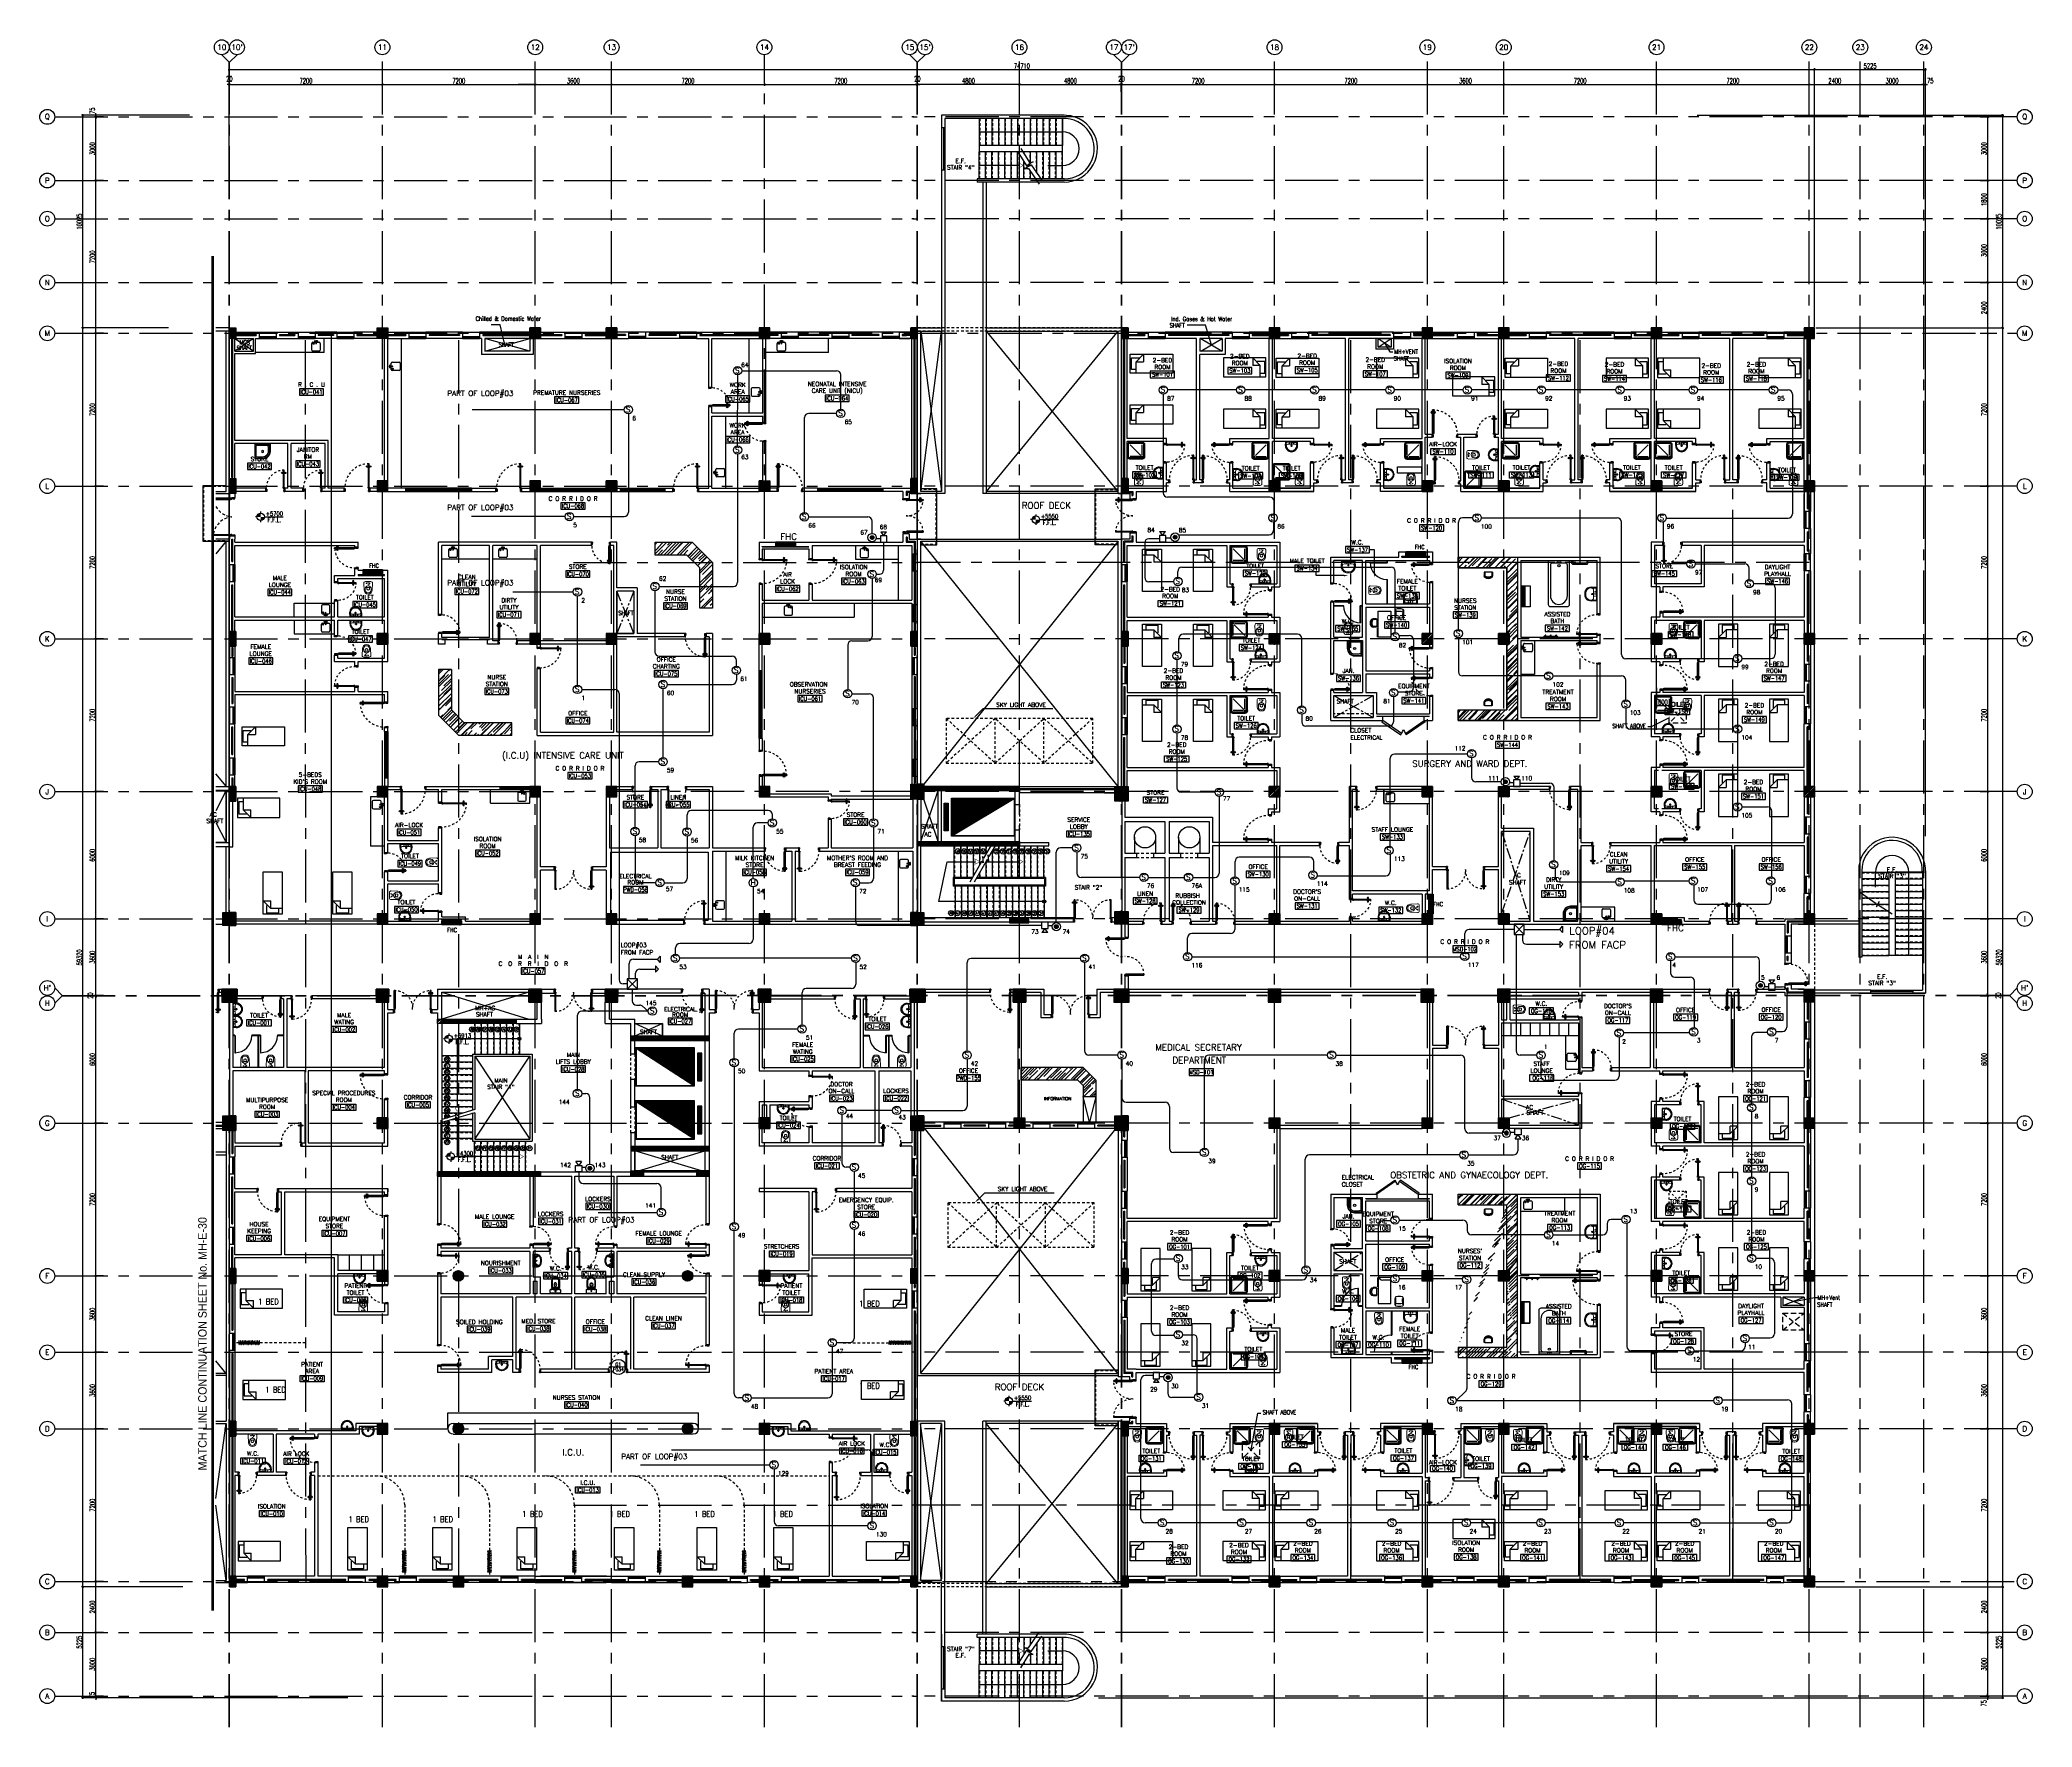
# Model space of a CAD drawing. Extents: x 0 to 93.9, y -1.5 to 78.
import ezdxf
from ezdxf.enums import TextEntityAlignment as Align

# ---------------------------------------------------------------- set-up
doc = ezdxf.new("R2010")
doc.units = 0
doc.header["$MEASUREMENT"] = 0
doc.header["$PDMODE"] = 34
for name, pattern in [('CENTER2', [1.125, 0.75, -0.125, 0.125, -0.125]), ('CENTERX2', [4, 2.5, -0.5, 0.5, -0.5]), ('DASHED', [0.75, 0.5, -0.25]), ('HIDDEN', [0.375, 0.25, -0.125]), ('HIDDEN2', [0.1875, 0.125, -0.0625])]:
    doc.linetypes.add(name, pattern=pattern)
doc.layers.get('0').update_dxf_attribs({"color": 11, "linetype": 'CONTINUOUS'})
doc.layers.get('DEFPOINTS').update_dxf_attribs({"color": 11, "linetype": 'CONTINUOUS'})
for name, color, linetype in [('A-FUR-ACCES', 11, 'CONTINUOUS'), ('A-TILES', 11, 'CONTINUOUS'), ('A_COUNTER', 11, 'CONTINUOUS'), ('A_CUBICLE_CURTAINS', 11, 'HIDDEN'), ('ALM', 11, 'CONTINUOUS'), ('AX-CR', 11, 'CONTINUOUS'), ('AX-DIM', 11, 'CONTINUOUS'), ('AX-TXT', 11, 'CONTINUOUS'), ('AXES', 11, 'CENTERX2'), ('COL', 11, 'CONTINUOUS'), ('COUNTER', 11, 'CONTINUOUS'), ('D_CURTAIN', 11, 'HIDDEN'), ('DOOR', 11, 'CONTINUOUS'), ('DOOR-CR', 11, 'CONTINUOUS'), ('DOOR-NO', 11, 'CONTINUOUS'), ('E-CLINE', 4, 'CONTINUOUS'), ('E-FIRE', 4, 'CONTINUOUS'), ('E-HLINE', 2, 'HIDDEN'), ('E-WI', 6, 'CONTINUOUS'), ('E-WIRE', 4, 'CONTINUOUS'), ('Ele', 11, 'CONTINUOUS'), ('ELEV', 11, 'CONTINUOUS'), ('FHC', 11, 'CONTINUOUS'), ('FIX', 11, 'CONTINUOUS'), ('FMCHAIR', 11, 'CONTINUOUS'), ('FMDESK', 11, 'CONTINUOUS'), ('FUR', 11, 'CONTINUOUS'), ('HAT', 11, 'CONTINUOUS'), ('HIDDEN', 11, 'HIDDEN2'), ('INSUL', 11, 'CONTINUOUS'), ('LEV-PL', 11, 'CONTINUOUS'), ('LIFTS', 11, 'CONTINUOUS'), ('Locker', 11, 'CONTINUOUS'), ('ME-FIX', 11, 'CONTINUOUS'), ('NON-MEDICAL', 11, 'CONTINUOUS'), ('PART', 11, 'CONTINUOUS'), ('PROJ-L', 11, 'CONTINUOUS'), ('RM-BOX', 11, 'CONTINUOUS'), ('RM-IND', 11, 'CONTINUOUS'), ('RM-NAME', 11, 'CONTINUOUS'), ('RM-NO', 11, 'CONTINUOUS'), ('ROOF', 11, 'CONTINUOUS'), ('RS20', 11, 'CONTINUOUS'), ('SHAFT', 11, 'CONTINUOUS'), ('SHAFTS', 11, 'CONTINUOUS'), ('STR', 11, 'CONTINUOUS'), ('SUNI-FUR', 11, 'CONTINUOUS'), ('TEXT', 11, 'CONTINUOUS'), ('TXT1', 11, 'CONTINUOUS'), ('WALL', 11, 'CONTINUOUS'), ('WIN', 11, 'CONTINUOUS')]:
    doc.layers.add(name, color=color, linetype=linetype)
doc.styles.add('ROMANC', font='romanc', dxfattribs={"height": 0.1})
doc.styles.add('ROMANS', font='ROMANS.shx', dxfattribs={"width": 0.6})
doc.styles.add('RS20', font='ROMANS.shx', dxfattribs={"height": 0.2})
doc.styles.add('S', font='ROMANS.SHX')
doc.styles.add('TTXT', font='swisse.ttf', dxfattribs={"width": 0.6})
doc.dimstyles.new('STANDARD in', dxfattribs={"dimtxt": 0.24, "dimasz": 0.1, "dimexe": 0.07, "dimexo": 0.05, "dimgap": 0.05, "dimtad": 1, "dimdec": 0, "dimlfac": 1000, "dimzin": 0, "dimdsep": 46, "dimtxsty": 'ROMANS', "dimblk": 'ARCHTICK', "dimcen": 0.05, "dimdle": 0.05, "dimclrd": 7, "dimclre": 7, "dimclrt": 2, "dimadec": 0, "dimazin": 0, "dimtfac": 1, "dimtdec": 0, "dimtmove": 2, "dimatfit": 3, "dimldrblk": 'ARCHTICK', "dimfxl": 0, "dimtolj": 1, "dimtzin": 0, "dimarcsym": 0})
pattern_1 = [(45, (-249.55383, -113.09973), (0.25455844, 0.6788225), [4.5, -0.6, 1.5, -0.3]), (45, (-249.37776, -112.71153), (-0.49426764, 0.07000357), [0.9, -0.099, 1.8, -0.225]), (45, (-249.62808, -112.81336), (0.96095812, 1.24521504), [2.4, -0.42, 1.2, -0.3])]
pattern_2 = [(135, (341.878535, -18.391005), (0.0265165043, 0.0265165043), [])]
pattern_3 = [(45, (-249.55383, -18.391005), (-0.0265165043, 0.0265165043), [])]
pattern_4 = [(45, (-276011.433146, -57293.362927), (-0.0265165042945, 0.0265165042945), [])]

# ---------------------------------------------------------------- blocks, each defined once
blk = doc.blocks.new('RM1')
at = {"layer": 'RM-BOX'}
blk.add_lwpolyline([(570, -200), (-570, -200), (-570, -500), (570, -500)], close=True, dxfattribs=at)
at = {"layer": 'RM-NAME', "style": 'ROMANS'}
for tag, p in [('ROOMNAME1', (0, 324)), ('ROOMNAME2', (0, 0))]:
    blk.add_attdef(tag, text='', height=200, dxfattribs=at).set_placement(p, align=Align.MIDDLE)
at = {"layer": 'RM-NO', "style": 'ROMANS', "width": 0.8}
blk.add_attdef('ROOMNO', text='', height=200, dxfattribs=at).set_placement((0, -350), align=Align.MIDDLE)
blk = doc.blocks.new('*X20')
at = {"color": 0}
for p, q in [((80579, 149522), (81047, 149990)), ((80579, 149575), (80994, 149990)), ((80579, 149628), (80941, 149990)), ((80579, 149681), (80888, 149990)), ((80579, 149734), (80835, 149990)), ((80579, 149787), (80782, 149990)), ((80579, 149840), (80729, 149990)), ((80579, 149893), (80676, 149990)), ((80579, 149946), (80623, 149990)), ((80600, 149490), (81079, 149969)), ((80653, 149490), (81079, 149916)), ((80706, 149490), (81079, 149863)), ((80759, 149490), (81079, 149810)), ((80812, 149490), (81079, 149757)), ((80865, 149490), (81079, 149704)), ((80918, 149490), (81079, 149651)), ((80971, 149490), (81079, 149598)), ((81024, 149490), (81079, 149545)), ((81077, 149490), (81079, 149492))]:
    blk.add_line(p, q, dxfattribs=at)
blk = doc.blocks.new('*X19')
at = {"color": 0}
for p, q in [((84179, 149516), (84653, 149990)), ((84179, 149569), (84600, 149990)), ((84179, 149622), (84547, 149990)), ((84179, 149675), (84494, 149990)), ((84179, 149728), (84441, 149990)), ((84179, 149781), (84388, 149990)), ((84179, 149834), (84335, 149990)), ((84179, 149887), (84282, 149990)), ((84179, 149940), (84229, 149990)), ((84206, 149490), (84679, 149963)), ((84259, 149490), (84679, 149910)), ((84312, 149490), (84679, 149857)), ((84365, 149490), (84679, 149804)), ((84418, 149490), (84679, 149751)), ((84471, 149490), (84679, 149698)), ((84524, 149490), (84679, 149645)), ((84577, 149490), (84679, 149592)), ((84630, 149490), (84679, 149539))]:
    blk.add_line(p, q, dxfattribs=at)
blk = doc.blocks.new('*X18')
at = {"color": 0}
for p, q in [((80579, 155515), (81054, 155990)), ((80579, 155568), (81001, 155990)), ((80579, 155621), (80948, 155990)), ((80579, 155674), (80895, 155990)), ((80579, 155727), (80842, 155990)), ((80579, 155780), (80789, 155990)), ((80579, 155833), (80736, 155990)), ((80579, 155886), (80683, 155990)), ((80579, 155939), (80630, 155990)), ((80607, 155490), (81079, 155962)), ((80660, 155490), (81079, 155909)), ((80713, 155490), (81079, 155856)), ((80766, 155490), (81079, 155803)), ((80819, 155490), (81079, 155750)), ((80872, 155490), (81079, 155697)), ((80925, 155490), (81079, 155644)), ((80978, 155490), (81079, 155591)), ((81031, 155490), (81079, 155538))]:
    blk.add_line(p, q, dxfattribs=at)
blk = doc.blocks.new('*X17')
at = {"color": 0}
for p, q in [((84179, 155509), (84660, 155990)), ((84179, 155562), (84607, 155990)), ((84179, 155615), (84554, 155990)), ((84179, 155668), (84501, 155990)), ((84179, 155721), (84448, 155990)), ((84179, 155774), (84395, 155990)), ((84179, 155827), (84342, 155990)), ((84179, 155880), (84289, 155990)), ((84179, 155933), (84236, 155990)), ((84179, 155986), (84183, 155990)), ((84213, 155490), (84679, 155956)), ((84266, 155490), (84679, 155903)), ((84319, 155490), (84679, 155850)), ((84372, 155490), (84679, 155796)), ((84426, 155490), (84679, 155743)), ((84479, 155490), (84679, 155690)), ((84532, 155490), (84679, 155637)), ((84585, 155490), (84679, 155584)), ((84638, 155490), (84679, 155531))]:
    blk.add_line(p, q, dxfattribs=at)
blk = doc.blocks.new('*X15')
at = {"color": 0}
for p, q in [((84179, 169934), (84635, 170390)), ((84179, 169987), (84582, 170390)), ((84179, 170040), (84529, 170390)), ((84179, 170093), (84476, 170390)), ((84179, 170146), (84423, 170390)), ((84179, 170199), (84370, 170390)), ((84179, 170252), (84317, 170390)), ((84179, 170305), (84264, 170390)), ((84179, 170358), (84211, 170390)), ((84188, 169890), (84679, 170381)), ((84241, 169890), (84679, 170328)), ((84294, 169890), (84679, 170274)), ((84347, 169890), (84679, 170221)), ((84401, 169890), (84679, 170168)), ((84454, 169890), (84679, 170115)), ((84507, 169890), (84679, 170062)), ((84560, 169890), (84679, 170009)), ((84613, 169890), (84679, 169956)), ((84666, 169890), (84679, 169903))]:
    blk.add_line(p, q, dxfattribs=at)
blk = doc.blocks.new('*X14')
at = {"color": 0}
for p, q in [((80579, 169940), (81029, 170390)), ((80579, 169993), (80976, 170390)), ((80579, 170046), (80923, 170390)), ((80579, 170099), (80870, 170390)), ((80579, 170152), (80817, 170390)), ((80579, 170205), (80764, 170390)), ((80579, 170258), (80711, 170390)), ((80579, 170311), (80658, 170390)), ((80579, 170364), (80605, 170390)), ((80582, 169890), (81079, 170387)), ((80635, 169890), (81079, 170334)), ((80688, 169890), (81079, 170281)), ((80741, 169890), (81079, 170228)), ((80794, 169890), (81079, 170175)), ((80847, 169890), (81079, 170122)), ((80900, 169890), (81079, 170069)), ((80953, 169890), (81079, 170016)), ((81006, 169890), (81079, 169963)), ((81059, 169890), (81079, 169910))]:
    blk.add_line(p, q, dxfattribs=at)
blk = doc.blocks.new('*X13')
at = {"color": 0}
for p, q in [((80579, 177099), (81070, 177590)), ((80579, 177152), (81017, 177590)), ((80579, 177205), (80964, 177590)), ((80579, 177258), (80911, 177590)), ((80579, 177311), (80858, 177590)), ((80579, 177364), (80804, 177590)), ((80579, 177417), (80751, 177590)), ((80579, 177471), (80698, 177590)), ((80579, 177524), (80645, 177590)), ((80579, 177577), (80592, 177590)), ((80623, 177090), (81079, 177546)), ((80676, 177090), (81079, 177493)), ((80729, 177090), (81079, 177440)), ((80782, 177090), (81079, 177387)), ((80835, 177090), (81079, 177334)), ((80888, 177090), (81079, 177281)), ((80941, 177090), (81079, 177228)), ((80994, 177090), (81079, 177175)), ((81047, 177090), (81079, 177122))]:
    blk.add_line(p, q, dxfattribs=at)
blk = doc.blocks.new('*X12')
at = {"color": 0}
for p, q in [((84179, 177093), (84676, 177590)), ((84179, 177146), (84623, 177590)), ((84179, 177199), (84570, 177590)), ((84179, 177252), (84517, 177590)), ((84179, 177305), (84464, 177590)), ((84179, 177358), (84411, 177590)), ((84179, 177411), (84358, 177590)), ((84179, 177464), (84305, 177590)), ((84179, 177517), (84252, 177590)), ((84179, 177570), (84199, 177590)), ((84229, 177090), (84679, 177540)), ((84282, 177090), (84679, 177487)), ((84335, 177090), (84679, 177434)), ((84388, 177090), (84679, 177381)), ((84441, 177090), (84679, 177328)), ((84494, 177090), (84679, 177275)), ((84547, 177090), (84679, 177222)), ((84600, 177090), (84679, 177169)), ((84653, 177090), (84679, 177116))]:
    blk.add_line(p, q, dxfattribs=at)
blk = doc.blocks.new('AXU')
at = {"layer": 'AX-CR'}
blk.add_circle((0, 350), 350, dxfattribs=at)
at = {"layer": 'AX-TXT', "style": 'ROMANS'}
blk.add_attdef('AX', text='', height=250, dxfattribs=at).set_placement((0, 350), align=Align.MIDDLE)
blk = doc.blocks.new('_ARCHTICK')
at = {"color": 0, "linetype": 'ByBlock', "const_width": 0.15}
blk.add_lwpolyline([(-0.5, -0.5), (0.5, 0.5)], dxfattribs=at)
blk = doc.blocks.new('*D167')
at = {"layer": 'AX-DIM', "color": 7, "lineweight": -2, "ltscale": 0.3}
for p, q in [((23.292, 75.948), (26.992, 75.948)), ((23.342, 75.598), (23.342, 76.018)), ((26.942, 75.598), (26.942, 76.018))]:
    blk.add_line(p, q, dxfattribs=at)
at = {"layer": 'DEFPOINTS', "color": 0, "ltscale": 0.3}
for p in [(23.342, 75.548), (26.942, 75.948), (26.942, 75.548)]:
    blk.add_point(p, dxfattribs=at)
at = {"layer": 'AX-DIM', "color": 7, "lineweight": -2, "ltscale": 0.3, "xscale": 0.1, "yscale": 0.1, "zscale": 0.1, "rotation": 180}
blk.add_blockref('_ARCHTICK', (23.342, 75.948), dxfattribs=at)
at = {"layer": 'AX-DIM', "color": 7, "lineweight": -2, "ltscale": 0.3, "xscale": 0.1, "yscale": 0.1, "zscale": 0.1}
blk.add_blockref('_ARCHTICK', (26.942, 75.948), dxfattribs=at)
at = {"layer": 'AX-DIM', "color": 2, "ltscale": 0.3, "insert": (25.142, 76.118), "char_height": 0.24, "attachment_point": 5, "style": 'ROMANS'}
blk.add_mtext('\\A1;3600', dxfattribs=at)
blk = doc.blocks.new('COL50')
at = {"layer": 'COL'}
blk.add_lwpolyline([(-250, 250), (-250, -250), (250, -250), (250, 250)], close=True, dxfattribs=at)
blk = doc.blocks.new('*D166')
at = {"layer": 'AX-DIM', "color": 7, "lineweight": -2, "ltscale": 0.3}
for p, q in [((26.892, 75.948), (34.192, 75.948)), ((26.942, 75.998), (26.942, 76.018)), ((34.142, 75.998), (34.142, 76.018))]:
    blk.add_line(p, q, dxfattribs=at)
at = {"layer": 'DEFPOINTS', "color": 0, "ltscale": 0.3}
for p in [(26.942, 75.948), (34.142, 75.948), (34.142, 75.948)]:
    blk.add_point(p, dxfattribs=at)
at = {"layer": 'AX-DIM', "color": 7, "lineweight": -2, "ltscale": 0.3, "xscale": 0.1, "yscale": 0.1, "zscale": 0.1, "rotation": 180}
blk.add_blockref('_ARCHTICK', (26.942, 75.948), dxfattribs=at)
at = {"layer": 'AX-DIM', "color": 7, "lineweight": -2, "ltscale": 0.3, "xscale": 0.1, "yscale": 0.1, "zscale": 0.1}
blk.add_blockref('_ARCHTICK', (34.142, 75.948), dxfattribs=at)
at = {"layer": 'AX-DIM', "color": 2, "ltscale": 0.3, "insert": (30.542, 76.118), "char_height": 0.24, "attachment_point": 5, "style": 'ROMANS'}
blk.add_mtext('\\A1;7200', dxfattribs=at)
blk = doc.blocks.new('*D165')
at = {"layer": 'AX-DIM', "color": 7, "lineweight": -2, "ltscale": 0.3}
for p, q in [((34.092, 75.948), (41.392, 75.948)), ((34.142, 75.974), (34.142, 75.878)), ((41.342, 75.974), (41.342, 75.878))]:
    blk.add_line(p, q, dxfattribs=at)
at = {"layer": 'DEFPOINTS', "color": 0, "ltscale": 0.3}
for p in [(34.142, 76.024), (41.342, 76.024), (41.342, 75.948)]:
    blk.add_point(p, dxfattribs=at)
at = {"layer": 'AX-DIM', "color": 7, "lineweight": -2, "ltscale": 0.3, "xscale": 0.1, "yscale": 0.1, "zscale": 0.1, "rotation": 180}
blk.add_blockref('_ARCHTICK', (34.142, 75.948), dxfattribs=at)
at = {"layer": 'AX-DIM', "color": 7, "lineweight": -2, "ltscale": 0.3, "xscale": 0.1, "yscale": 0.1, "zscale": 0.1}
blk.add_blockref('_ARCHTICK', (41.342, 75.948), dxfattribs=at)
at = {"layer": 'AX-DIM', "color": 2, "ltscale": 0.3, "insert": (37.742, 76.118), "char_height": 0.24, "attachment_point": 5, "style": 'ROMANS'}
blk.add_mtext('\\A1;7200', dxfattribs=at)
blk = doc.blocks.new('*X21')
at = {"color": 0}
for p, q in [((73379, 118298), (73831, 118750)), ((73379, 118351), (73778, 118750)), ((73379, 118404), (73725, 118750)), ((73379, 118457), (73672, 118750)), ((73379, 118510), (73619, 118750)), ((73379, 118563), (73566, 118750)), ((73379, 118616), (73513, 118750)), ((73379, 118669), (73460, 118750)), ((73379, 118722), (73407, 118750)), ((73384, 118250), (73879, 118745)), ((73437, 118250), (73879, 118692)), ((73490, 118250), (73879, 118639)), ((73543, 118250), (73879, 118586)), ((73596, 118250), (73879, 118533)), ((73649, 118250), (73879, 118480)), ((73702, 118250), (73879, 118427)), ((73755, 118250), (73879, 118374)), ((73808, 118250), (73879, 118321)), ((73861, 118250), (73879, 118268))]:
    blk.add_line(p, q, dxfattribs=at)
blk = doc.blocks.new('*X22')
at = {"color": 0}
for p, q in [((84179, 118279), (84650, 118750)), ((84179, 118332), (84596, 118750)), ((84179, 118386), (84543, 118750)), ((84179, 118439), (84490, 118750)), ((84179, 118492), (84437, 118750)), ((84179, 118545), (84384, 118750)), ((84179, 118598), (84331, 118750)), ((84179, 118651), (84278, 118750)), ((84179, 118704), (84225, 118750)), ((84203, 118250), (84679, 118726)), ((84256, 118250), (84679, 118673)), ((84309, 118250), (84679, 118620)), ((84362, 118250), (84679, 118567)), ((84415, 118250), (84679, 118514)), ((84468, 118250), (84679, 118461)), ((84521, 118250), (84679, 118408)), ((84574, 118250), (84679, 118355)), ((84627, 118250), (84679, 118302))]:
    blk.add_line(p, q, dxfattribs=at)
blk = doc.blocks.new('*X23')
at = {"color": 0}
for p, q in [((84179, 132651), (84678, 133150)), ((84179, 132704), (84625, 133150)), ((84179, 132757), (84571, 133150)), ((84179, 132810), (84518, 133150)), ((84179, 132864), (84465, 133150)), ((84179, 132917), (84412, 133150)), ((84179, 132970), (84359, 133150)), ((84179, 133023), (84306, 133150)), ((84179, 133076), (84253, 133150)), ((84179, 133129), (84200, 133150)), ((84231, 132650), (84679, 133098)), ((84284, 132650), (84679, 133045)), ((84337, 132650), (84679, 132992)), ((84390, 132650), (84679, 132939)), ((84443, 132650), (84679, 132886)), ((84496, 132650), (84679, 132833)), ((84549, 132650), (84679, 132780)), ((84602, 132650), (84679, 132727)), ((84655, 132650), (84679, 132674))]:
    blk.add_line(p, q, dxfattribs=at)
blk = doc.blocks.new('*X16')
at = {"color": 0}
for p, q in [((84179, 162721), (84648, 163190)), ((84179, 162774), (84595, 163190)), ((84179, 162827), (84542, 163190)), ((84179, 162880), (84489, 163190)), ((84179, 162933), (84436, 163190)), ((84179, 162986), (84383, 163190)), ((84179, 163039), (84330, 163190)), ((84179, 163092), (84277, 163190)), ((84179, 163145), (84224, 163190)), ((84201, 162690), (84679, 163168)), ((84254, 162690), (84679, 163115)), ((84307, 162690), (84679, 163062)), ((84360, 162690), (84679, 163009)), ((84413, 162690), (84679, 162956)), ((84466, 162690), (84679, 162903)), ((84519, 162690), (84679, 162850)), ((84572, 162690), (84679, 162797)), ((84625, 162690), (84679, 162744))]:
    blk.add_line(p, q, dxfattribs=at)
blk = doc.blocks.new('*X27')
at = {"color": 0}
for p, q in [((503899, 131750), (506612, 131750)), ((503977, 131700), (506612, 131700)), ((504055, 131650), (506612, 131650)), ((504132, 131600), (506612, 131600)), ((504210, 131550), (506612, 131550)), ((504288, 131500), (506612, 131500)), ((504366, 131450), (506612, 131450)), ((504444, 131400), (506612, 131400)), ((504522, 131350), (506612, 131350)), ((504600, 131300), (506612, 131300)), ((504677, 131250), (506612, 131250)), ((504755, 131200), (506612, 131200)), ((504833, 131150), (506612, 131150)), ((504911, 131100), (506612, 131100)), ((504989, 131050), (506612, 131050)), ((505067, 131000), (506612, 131000)), ((505145, 130950), (506612, 130950)), ((505222, 130900), (506612, 130900)), ((505300, 130850), (506612, 130850)), ((505378, 130800), (506612, 130800)), ((505456, 130750), (506612, 130750)), ((505534, 130700), (506612, 130700)), ((505612, 130650), (506612, 130650)), ((505690, 130600), (506612, 130600)), ((505767, 130550), (506612, 130550)), ((505845, 130500), (506612, 130500)), ((505923, 130450), (506612, 130450)), ((506001, 130400), (506612, 130400)), ((506079, 130350), (506612, 130350)), ((506157, 130300), (506612, 130300)), ((506235, 130250), (506612, 130250)), ((506312, 130200), (506612, 130200)), ((506390, 130150), (506612, 130150)), ((506468, 130100), (506612, 130100)), ((506546, 130050), (506612, 130050))]:
    blk.add_line(p, q, dxfattribs=at)
blk = doc.blocks.new('*X26')
at = {"color": 0}
for p, q in [((140176, 227700), (140376, 227700)), ((140176, 227650), (140376, 227650)), ((140176, 227600), (140376, 227600)), ((140176, 227550), (140376, 227550)), ((140176, 227500), (140376, 227500)), ((140176, 227450), (140376, 227450)), ((140176, 227400), (140376, 227400)), ((140176, 227350), (140376, 227350)), ((140176, 227300), (140376, 227300)), ((140176, 227250), (140376, 227250)), ((140176, 227200), (140376, 227200)), ((140176, 227150), (140376, 227150)), ((140176, 227100), (140376, 227100)), ((140176, 227050), (140376, 227050)), ((140176, 227000), (140376, 227000)), ((140176, 226950), (140376, 226950)), ((140176, 226900), (140376, 226900)), ((140176, 226850), (140376, 226850)), ((140176, 226800), (140376, 226800)), ((140176, 226750), (140376, 226750)), ((140176, 226700), (140376, 226700)), ((140176, 226650), (140376, 226650)), ((140176, 226600), (140376, 226600)), ((140176, 226550), (140376, 226550)), ((140176, 226500), (140376, 226500)), ((140176, 226450), (140376, 226450))]:
    blk.add_line(p, q, dxfattribs=at)
blk = doc.blocks.new('*X29')
at = {"color": 0}
for p, q in [((197839, 138813), (198025, 139000)), ((197839, 138866), (197972, 139000)), ((197839, 138919), (197919, 139000)), ((197839, 138972), (197866, 139000)), ((197879, 138800), (198079, 139000)), ((197932, 138800), (198132, 139000)), ((197985, 138800), (198185, 139000)), ((198038, 138800), (198238, 139000)), ((198091, 138800), (198291, 139000)), ((198144, 138800), (198344, 139000)), ((198197, 138800), (198397, 139000)), ((198250, 138800), (198450, 139000)), ((198303, 138800), (198503, 139000)), ((198356, 138800), (198556, 139000)), ((198409, 138800), (198609, 139000)), ((198462, 138800), (198662, 139000)), ((198515, 138800), (198715, 139000)), ((198568, 138800), (198768, 139000)), ((198621, 138800), (198821, 139000)), ((198674, 138800), (198874, 139000)), ((198727, 138800), (198927, 139000)), ((198780, 138800), (198980, 139000)), ((198833, 138800), (199033, 139000)), ((198886, 138800), (199086, 139000)), ((198939, 138800), (199139, 139000)), ((198992, 138800), (199192, 139000)), ((199045, 138800), (199245, 139000)), ((199098, 138800), (199298, 139000)), ((199151, 138800), (199351, 139000)), ((199204, 138800), (199404, 139000)), ((199257, 138800), (199457, 139000)), ((199310, 138800), (199510, 139000)), ((199363, 138800), (199563, 139000)), ((199416, 138800), (199616, 139000)), ((199469, 138800), (199669, 139000)), ((199523, 138800), (199723, 139000)), ((199576, 138800), (199776, 139000)), ((199629, 138800), (199829, 139000)), ((199682, 138800), (199882, 139000)), ((199735, 138800), (199935, 139000)), ((199788, 138800), (199988, 139000)), ((199841, 138800), (200041, 139000)), ((199894, 138800), (200094, 139000)), ((199947, 138800), (200147, 139000)), ((200000, 138800), (200200, 139000)), ((200053, 138800), (200253, 139000)), ((200106, 138800), (200306, 139000)), ((200159, 138800), (200359, 139000)), ((200212, 138800), (200412, 139000)), ((200265, 138800), (200465, 139000)), ((200318, 138800), (200518, 139000)), ((200371, 138800), (200571, 139000)), ((200424, 138800), (200624, 139000)), ((200477, 138800), (200677, 139000)), ((200530, 138800), (200730, 139000)), ((200583, 138800), (200783, 139000)), ((200636, 138800), (200836, 139000)), ((200689, 138800), (200889, 139000)), ((200742, 138800), (200942, 139000)), ((200795, 138800), (200995, 139000)), ((200848, 138800), (201048, 139000)), ((200901, 138800), (201101, 139000)), ((200954, 138800), (201154, 139000)), ((201007, 138800), (201207, 139000)), ((201060, 138800), (201260, 139000)), ((201114, 138800), (201314, 139000)), ((201167, 138800), (201367, 139000)), ((201220, 138800), (201420, 139000)), ((201273, 138800), (201473, 139000)), ((201326, 138800), (201526, 139000)), ((201379, 138800), (201539, 138960)), ((201432, 138800), (201539, 138907)), ((201485, 138800), (201539, 138854))]:
    blk.add_line(p, q, dxfattribs=at)
blk = doc.blocks.new('*X28')
at = {"color": 0}
for p, q in [((197839, 143639), (197999, 143800)), ((197839, 143692), (197946, 143800)), ((197839, 143745), (197893, 143800)), ((197853, 143600), (198053, 143800)), ((197906, 143600), (198106, 143800)), ((197959, 143600), (198159, 143800)), ((198012, 143600), (198212, 143800)), ((198065, 143600), (198265, 143800)), ((198118, 143600), (198318, 143800)), ((198171, 143600), (198371, 143800)), ((198224, 143600), (198424, 143800)), ((198277, 143600), (198477, 143800)), ((198330, 143600), (198530, 143800)), ((198383, 143600), (198583, 143800)), ((198436, 143600), (198636, 143800)), ((198489, 143600), (198689, 143800)), ((198542, 143600), (198742, 143800)), ((198595, 143600), (198795, 143800)), ((198648, 143600), (198848, 143800)), ((198701, 143600), (198901, 143800)), ((198754, 143600), (198954, 143800)), ((198807, 143600), (199007, 143800)), ((198860, 143600), (199060, 143800)), ((198913, 143600), (199113, 143800)), ((198966, 143600), (199166, 143800)), ((199019, 143600), (199219, 143800)), ((199072, 143600), (199272, 143800)), ((199125, 143600), (199325, 143800)), ((199178, 143600), (199378, 143800)), ((199231, 143600), (199431, 143800)), ((199284, 143600), (199484, 143800)), ((199337, 143600), (199537, 143800)), ((199390, 143600), (199590, 143800)), ((199443, 143600), (199643, 143800)), ((199497, 143600), (199697, 143800)), ((199550, 143600), (199750, 143800)), ((199603, 143600), (199803, 143800)), ((199656, 143600), (199856, 143800)), ((199709, 143600), (199909, 143800)), ((199762, 143600), (199962, 143800)), ((199815, 143600), (200015, 143800)), ((199868, 143600), (200068, 143800)), ((199921, 143600), (200121, 143800)), ((199974, 143600), (200174, 143800)), ((200027, 143600), (200227, 143800)), ((200080, 143600), (200280, 143800)), ((200133, 143600), (200333, 143800)), ((200186, 143600), (200386, 143800)), ((200239, 143600), (200439, 143800)), ((200292, 143600), (200492, 143800)), ((200345, 143600), (200545, 143800)), ((200398, 143600), (200598, 143800)), ((200451, 143600), (200651, 143800)), ((200504, 143600), (200704, 143800)), ((200557, 143600), (200757, 143800)), ((200610, 143600), (200810, 143800)), ((200663, 143600), (200863, 143800)), ((200716, 143600), (200916, 143800)), ((200769, 143600), (200969, 143800)), ((200822, 143600), (201022, 143800)), ((200875, 143600), (201075, 143800)), ((200928, 143600), (201128, 143800)), ((200981, 143600), (201181, 143800)), ((201034, 143600), (201234, 143800)), ((201088, 143600), (201288, 143800)), ((201141, 143600), (201341, 143800)), ((201194, 143600), (201394, 143800)), ((201247, 143600), (201447, 143800)), ((201300, 143600), (201500, 143800)), ((201353, 143600), (201539, 143786)), ((201406, 143600), (201539, 143733)), ((201459, 143600), (201539, 143680)), ((201512, 143600), (201539, 143627))]:
    blk.add_line(p, q, dxfattribs=at)
blk = doc.blocks.new('AXR')
at = {"layer": 'AX-CR'}
blk.add_circle((350, 0), 350, dxfattribs=at)
at = {"layer": 'AX-TXT', "style": 'ROMANS'}
blk.add_attdef('AX', text='', height=250, dxfattribs=at).set_placement((350, 0), align=Align.MIDDLE)
blk = doc.blocks.new('*D105')
at = {"layer": 'AX-DIM', "color": 7, "lineweight": -2, "ltscale": 0.3}
for p, q in [((8.872, 76.648), (83.682, 76.648)), ((8.922, 72.042), (8.922, 76.718)), ((83.632, 64.52), (83.632, 76.718))]:
    blk.add_line(p, q, dxfattribs=at)
at = {"layer": 'DEFPOINTS', "color": 0, "ltscale": 0.3}
for p in [(83.632, 76.648), (8.922, 71.992), (83.632, 64.47)]:
    blk.add_point(p, dxfattribs=at)
at = {"layer": 'AX-DIM', "color": 7, "lineweight": -2, "ltscale": 0.3, "xscale": 0.1, "yscale": 0.1, "zscale": 0.1, "rotation": 180}
blk.add_blockref('_ARCHTICK', (8.922, 76.648), dxfattribs=at)
at = {"layer": 'AX-DIM', "color": 7, "lineweight": -2, "ltscale": 0.3, "xscale": 0.1, "yscale": 0.1, "zscale": 0.1}
blk.add_blockref('_ARCHTICK', (83.632, 76.648), dxfattribs=at)
at = {"layer": 'AX-DIM', "color": 2, "ltscale": 0.3, "insert": (46.277, 76.818), "char_height": 0.24, "attachment_point": 5, "style": 'ROMANS'}
blk.add_mtext('\\A1;74710', dxfattribs=at)
blk = doc.blocks.new('*D164')
at = {"layer": 'AX-DIM', "color": 7, "lineweight": -2, "ltscale": 0.3}
for p, q in [((91.432, 69.62), (91.852, 69.62)), ((91.782, 69.67), (91.782, 66.57)), ((91.432, 66.62), (91.852, 66.62))]:
    blk.add_line(p, q, dxfattribs=at)
at = {"layer": 'DEFPOINTS', "color": 0, "ltscale": 0.3}
for p in [(91.382, 69.62), (91.382, 66.62), (91.782, 66.62)]:
    blk.add_point(p, dxfattribs=at)
at = {"layer": 'AX-DIM', "color": 7, "lineweight": -2, "ltscale": 0.3, "xscale": 0.1, "yscale": 0.1, "zscale": 0.1}
for p, rotation in [((91.782, 69.62), 90), ((91.782, 66.62), 270)]:
    blk.add_blockref('_ARCHTICK', p, dxfattribs=dict(at, rotation=rotation))
at = {"layer": 'AX-DIM', "color": 2, "ltscale": 0.3, "insert": (91.612, 68.12), "char_height": 0.24, "attachment_point": 5, "rotation": 90, "style": 'ROMANS'}
blk.add_mtext('\\A1;3000', dxfattribs=at)
blk = doc.blocks.new('*D163')
at = {"layer": 'AX-DIM', "color": 7, "lineweight": -2, "ltscale": 0.3}
for p, q in [((78.1, 74.495), (92.552, 74.495)), ((92.482, 74.545), (92.482, 64.42)), ((91.832, 64.47), (92.552, 64.47))]:
    blk.add_line(p, q, dxfattribs=at)
at = {"layer": 'DEFPOINTS', "color": 0, "ltscale": 0.3}
for p in [(78.05, 74.495), (91.782, 64.47), (92.482, 64.47)]:
    blk.add_point(p, dxfattribs=at)
at = {"layer": 'AX-DIM', "color": 7, "lineweight": -2, "ltscale": 0.3, "xscale": 0.1, "yscale": 0.1, "zscale": 0.1}
for p, rotation in [((92.482, 74.495), 90), ((92.482, 64.47), 270)]:
    blk.add_blockref('_ARCHTICK', p, dxfattribs=dict(at, rotation=rotation))
at = {"layer": 'AX-DIM', "color": 2, "ltscale": 0.3, "insert": (92.312, 69.482), "char_height": 0.24, "attachment_point": 5, "rotation": 90, "style": 'ROMANS'}
blk.add_mtext('\\A1;10025', dxfattribs=at)
blk = doc.blocks.new('*D162')
at = {"layer": 'AX-DIM', "color": 7, "lineweight": -2, "ltscale": 0.3}
for p, q in [((83.582, 76.648), (88.907, 76.648)), ((83.632, 75.998), (83.632, 76.718)), ((88.857, 40.52), (88.857, 76.718))]:
    blk.add_line(p, q, dxfattribs=at)
at = {"layer": 'DEFPOINTS', "color": 0, "ltscale": 0.3}
for p in [(88.857, 76.648), (83.632, 75.948), (88.857, 40.47)]:
    blk.add_point(p, dxfattribs=at)
at = {"layer": 'AX-DIM', "color": 7, "lineweight": -2, "ltscale": 0.3, "xscale": 0.1, "yscale": 0.1, "zscale": 0.1, "rotation": 180}
blk.add_blockref('_ARCHTICK', (83.632, 76.648), dxfattribs=at)
at = {"layer": 'AX-DIM', "color": 7, "lineweight": -2, "ltscale": 0.3, "xscale": 0.1, "yscale": 0.1, "zscale": 0.1}
blk.add_blockref('_ARCHTICK', (88.857, 76.648), dxfattribs=at)
at = {"layer": 'AX-DIM', "color": 2, "ltscale": 0.3, "insert": (86.245, 76.818), "char_height": 0.24, "attachment_point": 5, "style": 'ROMANS'}
blk.add_mtext('\\A1;5225', dxfattribs=at)
blk = doc.blocks.new('*D161')
at = {"layer": 'AX-DIM', "color": 7, "lineweight": -2, "ltscale": 0.3}
for p, q in [((91.832, 5.15), (92.552, 5.15)), ((92.482, 5.2), (92.482, -0.125)), ((49.887, -0.075), (92.552, -0.075))]:
    blk.add_line(p, q, dxfattribs=at)
at = {"layer": 'DEFPOINTS', "color": 0, "ltscale": 0.3}
for p in [(91.782, 5.15), (49.837, -0.075), (92.482, -0.075)]:
    blk.add_point(p, dxfattribs=at)
at = {"layer": 'AX-DIM', "color": 7, "lineweight": -2, "ltscale": 0.3, "xscale": 0.1, "yscale": 0.1, "zscale": 0.1}
for p, rotation in [((92.482, 5.15), 90), ((92.482, -0.075), 270)]:
    blk.add_blockref('_ARCHTICK', p, dxfattribs=dict(at, rotation=rotation))
at = {"layer": 'AX-DIM', "color": 2, "ltscale": 0.3, "insert": (92.312, 2.538), "char_height": 0.24, "attachment_point": 5, "rotation": 90, "style": 'ROMANS'}
blk.add_mtext('\\A1;5225', dxfattribs=at)
blk = doc.blocks.new('LEV1')
at = {"layer": 'LEV-PL'}
for p, q in [((-175, 0), (-245, 0)), ((0, 245), (0, 175)), ((175, 0), (1061, 0)), ((0, -175), (0, -245))]:
    blk.add_line(p, q, dxfattribs=at)
at = {"layer": 'LEV-PL', "const_width": 175}
for points in [[(-88, 0, -0.414214), (0, 88, -1)], [(88, 0, -0.414214), (0, -88, -1)]]:
    blk.add_lwpolyline(points, format="xyb", dxfattribs=at)
at = {"layer": 'LEV-PL'}
blk.add_circle((0, 0), 175, dxfattribs=at)
at = {"layer": 'LEV-PL', "color": 4, "style": 'S', "width": 0.85}
for tag, p in [('+0000', (646, 50)), ('F.F.L.', (646, -250))]:
    blk.add_attdef(tag, text='', height=200, dxfattribs=at).set_placement(p, align=Align.CENTER)
blk = doc.blocks.new('*X40')
at = {"color": 0}
for p, q in [((227929, 132681), (228397, 133150)), ((227929, 132734), (228344, 133150)), ((227929, 132787), (228291, 133150)), ((227929, 132840), (228238, 133150)), ((227929, 132893), (228185, 133150)), ((227929, 132946), (228132, 133150)), ((227929, 132999), (228079, 133150)), ((227929, 133053), (228026, 133150)), ((227929, 133106), (227973, 133150)), ((227950, 132650), (228429, 133128)), ((228003, 132650), (228429, 133075)), ((228056, 132650), (228429, 133022)), ((228109, 132650), (228429, 132969)), ((228162, 132650), (228429, 132916)), ((228215, 132650), (228429, 132863)), ((228268, 132650), (228429, 132810)), ((228321, 132650), (228429, 132757)), ((228374, 132650), (228429, 132704))]:
    blk.add_line(p, q, dxfattribs=at)
blk = doc.blocks.new('*X58')
at = {"color": 0}
for p, q in [((215909, 139859), (216399, 140350)), ((215909, 139912), (216346, 140350)), ((215909, 139965), (216293, 140350)), ((215909, 140018), (216240, 140350)), ((215909, 140071), (216187, 140350)), ((215909, 140124), (216134, 140350)), ((215909, 140177), (216081, 140350)), ((215909, 140230), (216028, 140350)), ((215909, 140283), (215975, 140350)), ((215909, 140337), (215922, 140350)), ((215952, 139850), (216409, 140306)), ((216005, 139850), (216409, 140253)), ((216058, 139850), (216409, 140200)), ((216111, 139850), (216409, 140147)), ((216164, 139850), (216409, 140094)), ((216217, 139850), (216409, 140041)), ((216270, 139850), (216409, 139988)), ((216323, 139850), (216409, 139935)), ((216376, 139850), (216409, 139882))]:
    blk.add_line(p, q, dxfattribs=at)
blk = doc.blocks.new('*X36')
at = {"color": 0}
for p, q in [((227929, 139894), (228385, 140350)), ((227929, 139947), (228331, 140350)), ((227929, 140000), (228278, 140350)), ((227929, 140053), (228225, 140350)), ((227929, 140106), (228172, 140350)), ((227929, 140159), (228119, 140350)), ((227929, 140212), (228066, 140350)), ((227929, 140265), (228013, 140350)), ((227929, 140318), (227960, 140350)), ((227938, 139850), (228429, 140341)), ((227991, 139850), (228429, 140288)), ((228044, 139850), (228429, 140235)), ((228097, 139850), (228429, 140182)), ((228150, 139850), (228429, 140129)), ((228203, 139850), (228429, 140076)), ((228256, 139850), (228429, 140023)), ((228309, 139850), (228429, 139969)), ((228362, 139850), (228429, 139916)), ((228415, 139850), (228429, 139863))]:
    blk.add_line(p, q, dxfattribs=at)
blk = doc.blocks.new('*X37')
at = {"color": 0}
for p, q in [((227926, 149490), (228426, 149990)), ((227929, 149546), (228373, 149990)), ((227929, 149599), (228319, 149990)), ((227929, 149652), (228266, 149990)), ((227929, 149705), (228213, 149990)), ((227929, 149758), (228160, 149990)), ((227929, 149811), (228107, 149990)), ((227929, 149864), (228054, 149990)), ((227929, 149917), (228001, 149990)), ((227929, 149970), (227948, 149990)), ((227979, 149490), (228429, 149940)), ((228032, 149490), (228429, 149887)), ((228085, 149490), (228429, 149834)), ((228138, 149490), (228429, 149781)), ((228191, 149490), (228429, 149728)), ((228244, 149490), (228429, 149675)), ((228297, 149490), (228429, 149622)), ((228350, 149490), (228429, 149568)), ((228403, 149490), (228429, 149515))]:
    blk.add_line(p, q, dxfattribs=at)
blk = doc.blocks.new('DESK-O')
for p, q in [((0, 0), (1, 0)), ((0, -1), (0, 0)), ((1, 0), (1, -1)), ((1, -1), (0, -1)), ((1, -1.05), (0.65, -1.05))]:
    blk.add_line(p, q)
blk = doc.blocks.new('CHR2')
for p, q in [((-0.95, 0.39), (-0.94, 0.42)), ((-0.86, 0.48), (-0.23, 0.5)), ((-0.84, 0.43), (-0.84, 0.48)), ((-0.83, 0.42), (-0.22, 0.4)), ((-0.18, 0.47), (-0.18, 0.44)), ((-0.95, -0.39), (-0.94, -0.42)), ((-0.86, -0.48), (-0.22, -0.5)), ((-0.84, -0.43), (-0.84, -0.48)), ((-0.83, -0.42), (-0.22, -0.4)), ((-0.18, -0.47), (-0.18, -0.44))]:
    blk.add_line(p, q)
for centre, radius, start, end in [((0.44, 0), 1.44, 164.4748, 195.5252), ((-0.86, 0.4), 0.0833, 92.5404, 163.5801), ((-0.83, 0.43), 0.00208, 180, 267.4596), ((0.52, 0), 1.25, 161.5812, 198.4188), ((-0.22, 0.47), 0.0359, 3.8781, 106.7041), ((-0.21, 0.43), 0.0319, 268.1708, 14.5154), ((-0.18, 0.33), 0.154, 359.6456, 90.3755), ((-1.75, 0), 1.75, 349.2995, 10.7005), ((-0.86, -0.4), 0.0833, 196.4199, 267.4596), ((-0.83, -0.43), 0.00208, 92.5404, 180), ((-0.21, -0.43), 0.0319, 345.4846, 91.8292), ((-0.21, -0.47), 0.0316, 255.3205, 359.2331), ((-0.18, -0.33), 0.154, 269.6202, 0.3544)]:
    blk.add_arc(centre, radius, start, end)
blk = doc.blocks.new('CHR3')
for p, q in [((-0.04, 0.5), (-0.56, 0.5)), ((-0.05, 0.41), (-0.56, 0.41)), ((-0.04, 0.5), (-0.04, 0.41)), ((0, 0.36), (0, -0.36)), ((-0.05, -0.41), (-0.56, -0.41)), ((-0.04, -0.5), (-0.55, -0.5)), ((-0.04, -0.41), (-0.04, -0.5))]:
    blk.add_line(p, q)
for centre, radius, start, end in [((-0.5, 0), 0.503, 97.0495, 263.5769), ((-0.45, 0), 0.427, 105.249, 254.751), ((-0.21, 0), 0.538, 130.0756, 229.9244), ((-0.05, 0.36), 0.05, 0, 90), ((-0.05, -0.36), 0.05, 270, 0)]:
    blk.add_arc(centre, radius, start, end)
blk = doc.blocks.new('*X41')
at = {"color": 0}
for p, q in [((235129, 132669), (235610, 133150)), ((235129, 132722), (235556, 133150)), ((235129, 132775), (235503, 133150)), ((235129, 132828), (235450, 133150)), ((235129, 132881), (235397, 133150)), ((235129, 132934), (235344, 133150)), ((235129, 132987), (235291, 133150)), ((235129, 133040), (235238, 133150)), ((235129, 133093), (235185, 133150)), ((235163, 132650), (235629, 133116)), ((235216, 132650), (235629, 133063)), ((235269, 132650), (235629, 133010)), ((235322, 132650), (235629, 132957)), ((235375, 132650), (235629, 132904)), ((235428, 132650), (235629, 132851)), ((235481, 132650), (235629, 132798)), ((235534, 132650), (235629, 132745)), ((235587, 132650), (235629, 132691))]:
    blk.add_line(p, q, dxfattribs=at)
blk = doc.blocks.new('*X42')
at = {"color": 0}
for p, q in [((238729, 132663), (239216, 133150)), ((238729, 132716), (239163, 133150)), ((238729, 132769), (239110, 133150)), ((238729, 132822), (239057, 133150)), ((238729, 132875), (239004, 133150)), ((238729, 132928), (238951, 133150)), ((238729, 132981), (238898, 133150)), ((238729, 133034), (238845, 133150)), ((238729, 133087), (238791, 133150)), ((238729, 133140), (238738, 133150)), ((238769, 132650), (239229, 133110)), ((238822, 132650), (239229, 133056)), ((238875, 132650), (239229, 133003)), ((238928, 132650), (239229, 132950)), ((238981, 132650), (239229, 132897)), ((239034, 132650), (239229, 132844)), ((239087, 132650), (239229, 132791)), ((239140, 132650), (239229, 132738)), ((239193, 132650), (239229, 132685))]:
    blk.add_line(p, q, dxfattribs=at)
blk = doc.blocks.new('*X35')
at = {"color": 0}
for p, q in [((235129, 139881), (235597, 140350)), ((235129, 139934), (235544, 140350)), ((235129, 139987), (235491, 140350)), ((235129, 140040), (235438, 140350)), ((235129, 140093), (235385, 140350)), ((235129, 140146), (235332, 140350)), ((235129, 140199), (235279, 140350)), ((235129, 140253), (235226, 140350)), ((235129, 140306), (235173, 140350)), ((235150, 139850), (235629, 140328)), ((235203, 139850), (235629, 140275)), ((235256, 139850), (235629, 140222)), ((235309, 139850), (235629, 140169)), ((235362, 139850), (235629, 140116)), ((235415, 139850), (235629, 140063)), ((235468, 139850), (235629, 140010)), ((235521, 139850), (235629, 139957)), ((235574, 139850), (235629, 139904))]:
    blk.add_line(p, q, dxfattribs=at)
blk = doc.blocks.new('*X34')
at = {"color": 0}
for p, q in [((235129, 149533), (235585, 149990)), ((235129, 149586), (235532, 149990)), ((235129, 149639), (235479, 149990)), ((235129, 149692), (235426, 149990)), ((235129, 149745), (235373, 149990)), ((235129, 149798), (235320, 149990)), ((235129, 149851), (235267, 149990)), ((235129, 149905), (235214, 149990)), ((235129, 149958), (235161, 149990)), ((235138, 149490), (235629, 149980)), ((235191, 149490), (235629, 149927)), ((235244, 149490), (235629, 149874)), ((235297, 149490), (235629, 149821)), ((235350, 149490), (235629, 149768)), ((235403, 149490), (235629, 149715)), ((235456, 149490), (235629, 149662)), ((235509, 149490), (235629, 149609)), ((235562, 149490), (235629, 149556)), ((235615, 149490), (235629, 149503))]:
    blk.add_line(p, q, dxfattribs=at)
blk = doc.blocks.new('*X39')
at = {"color": 0}
for p, q in [((238729, 139875), (239203, 140350)), ((238729, 139928), (239150, 140350)), ((238729, 139981), (239097, 140350)), ((238729, 140034), (239044, 140350)), ((238729, 140087), (238991, 140350)), ((238729, 140140), (238938, 140350)), ((238729, 140193), (238885, 140350)), ((238729, 140246), (238832, 140350)), ((238729, 140299), (238779, 140350)), ((238756, 139850), (239229, 140322)), ((238809, 139850), (239229, 140269)), ((238862, 139850), (239229, 140216)), ((238915, 139850), (239229, 140163)), ((238968, 139850), (239229, 140110)), ((239021, 139850), (239229, 140057)), ((239074, 139850), (239229, 140004)), ((239128, 139850), (239229, 139951)), ((239181, 139850), (239229, 139898))]:
    blk.add_line(p, q, dxfattribs=at)
blk = doc.blocks.new('*X33')
at = {"color": 0}
for p, q in [((238729, 149527), (239191, 149990)), ((238729, 149580), (239138, 149990)), ((238729, 149633), (239085, 149990)), ((238729, 149686), (239032, 149990)), ((238729, 149739), (238979, 149990)), ((238729, 149792), (238926, 149990)), ((238729, 149845), (238873, 149990)), ((238729, 149898), (238820, 149990)), ((238729, 149951), (238767, 149990)), ((238744, 149490), (239229, 149974)), ((238797, 149490), (239229, 149921)), ((238850, 149490), (239229, 149868)), ((238903, 149490), (239229, 149815)), ((238956, 149490), (239229, 149762)), ((239009, 149490), (239229, 149709)), ((239062, 149490), (239229, 149656)), ((239116, 149490), (239229, 149603)), ((239169, 149490), (239229, 149550)), ((239222, 149490), (239229, 149497))]:
    blk.add_line(p, q, dxfattribs=at)
blk = doc.blocks.new('*X38')
at = {"color": 0}
for p, q in [((227929, 155538), (228380, 155990)), ((227929, 155592), (228327, 155990)), ((227929, 155645), (228274, 155990)), ((227929, 155698), (228221, 155990)), ((227929, 155751), (228168, 155990)), ((227929, 155804), (228115, 155990)), ((227929, 155857), (228062, 155990)), ((227929, 155910), (228009, 155990)), ((227929, 155963), (227956, 155990)), ((227986, 155490), (228429, 155932)), ((228039, 155490), (228429, 155879)), ((228092, 155490), (228429, 155826)), ((228145, 155490), (228429, 155773)), ((228198, 155490), (228429, 155720)), ((228251, 155490), (228429, 155667)), ((228304, 155490), (228429, 155614)), ((228357, 155490), (228429, 155561)), ((228410, 155490), (228429, 155508))]:
    blk.add_line(p, q, dxfattribs=at)
blk = doc.blocks.new('*X53')
at = {"color": 0}
for p, q in [((227929, 162698), (228420, 163190)), ((227929, 162751), (228367, 163190)), ((227929, 162804), (228314, 163190)), ((227929, 162857), (228261, 163190)), ((227929, 162910), (228208, 163190)), ((227929, 162963), (228155, 163190)), ((227929, 163016), (228102, 163190)), ((227929, 163069), (228049, 163190)), ((227929, 163122), (227996, 163190)), ((227929, 163175), (227943, 163190)), ((227973, 162690), (228429, 163145)), ((228026, 162690), (228429, 163092)), ((228079, 162690), (228429, 163039)), ((228132, 162690), (228429, 162986)), ((228185, 162690), (228429, 162933)), ((228239, 162690), (228429, 162880)), ((228292, 162690), (228429, 162827)), ((228345, 162690), (228429, 162774)), ((228398, 162690), (228429, 162721))]:
    blk.add_line(p, q, dxfattribs=at)
blk = doc.blocks.new('*X48')
at = {"color": 0}
for p, q in [((227929, 169910), (228408, 170390)), ((227929, 169963), (228355, 170390)), ((227929, 170017), (228302, 170390)), ((227929, 170070), (228249, 170390)), ((227929, 170123), (228196, 170390)), ((227929, 170176), (228143, 170390)), ((227929, 170229), (228090, 170390)), ((227929, 170282), (228037, 170390)), ((227929, 170335), (227984, 170390)), ((227961, 169890), (228429, 170357)), ((228014, 169890), (228429, 170304)), ((228067, 169890), (228429, 170251)), ((228120, 169890), (228429, 170198)), ((228173, 169890), (228429, 170145)), ((228226, 169890), (228429, 170092)), ((228279, 169890), (228429, 170039)), ((228332, 169890), (228429, 169986)), ((228385, 169890), (228429, 169933))]:
    blk.add_line(p, q, dxfattribs=at)
blk = doc.blocks.new('*X47')
at = {"color": 0}
for p, q in [((227929, 177123), (228395, 177590)), ((227929, 177176), (228342, 177590)), ((227929, 177229), (228289, 177590)), ((227929, 177282), (228236, 177590)), ((227929, 177335), (228183, 177590)), ((227929, 177388), (228130, 177590)), ((227929, 177441), (228077, 177590)), ((227929, 177494), (228024, 177590)), ((227929, 177547), (227971, 177590)), ((227948, 177090), (228429, 177570)), ((228001, 177090), (228429, 177517)), ((228054, 177090), (228429, 177464)), ((228107, 177090), (228429, 177411)), ((228161, 177090), (228429, 177358)), ((228214, 177090), (228429, 177305)), ((228267, 177090), (228429, 177252)), ((228320, 177090), (228429, 177199)), ((228373, 177090), (228429, 177146))]:
    blk.add_line(p, q, dxfattribs=at)
blk = doc.blocks.new('*X31')
at = {"color": 0}
for p, q in [((235129, 155526), (235592, 155990)), ((235129, 155579), (235539, 155990)), ((235129, 155632), (235486, 155990)), ((235129, 155685), (235433, 155990)), ((235129, 155738), (235380, 155990)), ((235129, 155791), (235327, 155990)), ((235129, 155844), (235274, 155990)), ((235129, 155897), (235221, 155990)), ((235129, 155950), (235168, 155990)), ((235145, 155490), (235629, 155973)), ((235198, 155490), (235629, 155920)), ((235251, 155490), (235629, 155867)), ((235304, 155490), (235629, 155814)), ((235357, 155490), (235629, 155761)), ((235410, 155490), (235629, 155708)), ((235464, 155490), (235629, 155655)), ((235517, 155490), (235629, 155602)), ((235570, 155490), (235629, 155549)), ((235623, 155490), (235629, 155496))]:
    blk.add_line(p, q, dxfattribs=at)
blk = doc.blocks.new('*X54')
at = {"color": 0}
for p, q in [((235129, 162738), (235580, 163190)), ((235129, 162792), (235527, 163190)), ((235129, 162845), (235474, 163190)), ((235129, 162898), (235421, 163190)), ((235129, 162951), (235368, 163190)), ((235129, 163004), (235315, 163190)), ((235129, 163057), (235262, 163190)), ((235129, 163110), (235209, 163190)), ((235129, 163163), (235156, 163190)), ((235186, 162690), (235629, 163132)), ((235239, 162690), (235629, 163079)), ((235292, 162690), (235629, 163026)), ((235345, 162690), (235629, 162973)), ((235398, 162690), (235629, 162920)), ((235451, 162690), (235629, 162867)), ((235504, 162690), (235629, 162814)), ((235557, 162690), (235629, 162761)), ((235610, 162690), (235629, 162708))]:
    blk.add_line(p, q, dxfattribs=at)
blk = doc.blocks.new('*X32')
at = {"color": 0}
for p, q in [((238729, 155520), (239199, 155990)), ((238729, 155573), (239145, 155990)), ((238729, 155626), (239092, 155990)), ((238729, 155679), (239039, 155990)), ((238729, 155732), (238986, 155990)), ((238729, 155785), (238933, 155990)), ((238729, 155838), (238880, 155990)), ((238729, 155891), (238827, 155990)), ((238729, 155944), (238774, 155990)), ((238752, 155490), (239229, 155967)), ((238805, 155490), (239229, 155914)), ((238858, 155490), (239229, 155861)), ((238911, 155490), (239229, 155808)), ((238964, 155490), (239229, 155755)), ((239017, 155490), (239229, 155702)), ((239070, 155490), (239229, 155649)), ((239123, 155490), (239229, 155596)), ((239176, 155490), (239229, 155542))]:
    blk.add_line(p, q, dxfattribs=at)
blk = doc.blocks.new('*X55')
at = {"color": 0}
for p, q in [((238729, 162732), (239186, 163190)), ((238729, 162785), (239133, 163190)), ((238729, 162838), (239080, 163190)), ((238729, 162891), (239027, 163190)), ((238729, 162944), (238974, 163190)), ((238729, 162997), (238921, 163190)), ((238729, 163050), (238868, 163190)), ((238729, 163103), (238815, 163190)), ((238729, 163157), (238762, 163190)), ((238739, 162690), (239229, 163179)), ((238792, 162690), (239229, 163126)), ((238845, 162690), (239229, 163073)), ((238898, 162690), (239229, 163020)), ((238951, 162690), (239229, 162967)), ((239004, 162690), (239229, 162914)), ((239057, 162690), (239229, 162861)), ((239110, 162690), (239229, 162808)), ((239163, 162690), (239229, 162755)), ((239216, 162690), (239229, 162702))]:
    blk.add_line(p, q, dxfattribs=at)
blk = doc.blocks.new('*X49')
at = {"color": 0}
for p, q in [((235129, 169898), (235620, 170390)), ((235129, 169951), (235567, 170390)), ((235129, 170004), (235514, 170390)), ((235129, 170057), (235461, 170390)), ((235129, 170110), (235408, 170390)), ((235129, 170163), (235355, 170390)), ((235129, 170216), (235302, 170390)), ((235129, 170269), (235249, 170390)), ((235129, 170322), (235196, 170390)), ((235129, 170375), (235143, 170390)), ((235173, 169890), (235629, 170345)), ((235226, 169890), (235629, 170292)), ((235279, 169890), (235629, 170239)), ((235332, 169890), (235629, 170186)), ((235385, 169890), (235629, 170133)), ((235439, 169890), (235629, 170080)), ((235492, 169890), (235629, 170027)), ((235545, 169890), (235629, 169974)), ((235598, 169890), (235629, 169921))]:
    blk.add_line(p, q, dxfattribs=at)
blk = doc.blocks.new('*X46')
at = {"color": 0}
for p, q in [((235129, 177110), (235608, 177590)), ((235129, 177163), (235555, 177590)), ((235129, 177217), (235502, 177590)), ((235129, 177270), (235449, 177590)), ((235129, 177323), (235396, 177590)), ((235129, 177376), (235343, 177590)), ((235129, 177429), (235290, 177590)), ((235129, 177482), (235237, 177590)), ((235129, 177535), (235184, 177590)), ((235161, 177090), (235629, 177557)), ((235214, 177090), (235629, 177504)), ((235267, 177090), (235629, 177451)), ((235320, 177090), (235629, 177398)), ((235373, 177090), (235629, 177345)), ((235426, 177090), (235629, 177292)), ((235479, 177090), (235629, 177239)), ((235532, 177090), (235629, 177186)), ((235585, 177090), (235629, 177133))]:
    blk.add_line(p, q, dxfattribs=at)
blk = doc.blocks.new('*X50')
at = {"color": 0}
for p, q in [((238727, 169890), (239227, 170390)), ((238729, 169945), (239174, 170390)), ((238729, 169998), (239121, 170390)), ((238729, 170051), (239067, 170390)), ((238729, 170104), (239014, 170390)), ((238729, 170157), (238961, 170390)), ((238729, 170210), (238908, 170390)), ((238729, 170263), (238855, 170390)), ((238729, 170316), (238802, 170390)), ((238729, 170369), (238749, 170390)), ((238780, 169890), (239229, 170339)), ((238833, 169890), (239229, 170286)), ((238886, 169890), (239229, 170233)), ((238939, 169890), (239229, 170180)), ((238992, 169890), (239229, 170127)), ((239045, 169890), (239229, 170074)), ((239098, 169890), (239229, 170020)), ((239151, 169890), (239229, 169967)), ((239204, 169890), (239229, 169914))]:
    blk.add_line(p, q, dxfattribs=at)
blk = doc.blocks.new('*X45')
at = {"color": 0}
for p, q in [((238729, 177104), (239214, 177590)), ((238729, 177157), (239161, 177590)), ((238729, 177210), (239108, 177590)), ((238729, 177263), (239055, 177590)), ((238729, 177316), (239002, 177590)), ((238729, 177369), (238949, 177590)), ((238729, 177422), (238896, 177590)), ((238729, 177475), (238843, 177590)), ((238729, 177528), (238790, 177590)), ((238729, 177581), (238737, 177590)), ((238767, 177090), (239229, 177551)), ((238820, 177090), (239229, 177498)), ((238873, 177090), (239229, 177445)), ((238926, 177090), (239229, 177392)), ((238979, 177090), (239229, 177339)), ((239032, 177090), (239229, 177286)), ((239085, 177090), (239229, 177233)), ((239138, 177090), (239229, 177180)), ((239191, 177090), (239229, 177127))]:
    blk.add_line(p, q, dxfattribs=at)
blk = doc.blocks.new('*D160')
at = {"layer": 'AX-DIM', "color": 7, "lineweight": -2, "ltscale": 0.3}
for p, q in [((83.682, 64.47), (92.552, 64.47)), ((92.482, 64.52), (92.482, 5.1)), ((83.682, 5.15), (92.552, 5.15))]:
    blk.add_line(p, q, dxfattribs=at)
at = {"layer": 'DEFPOINTS', "color": 0, "ltscale": 0.3}
for p in [(83.632, 64.47), (83.632, 5.15), (92.482, 5.15)]:
    blk.add_point(p, dxfattribs=at)
at = {"layer": 'AX-DIM', "color": 7, "lineweight": -2, "ltscale": 0.3, "xscale": 0.1, "yscale": 0.1, "zscale": 0.1}
for p, rotation in [((92.482, 64.47), 90), ((92.482, 5.15), 270)]:
    blk.add_blockref('_ARCHTICK', p, dxfattribs=dict(at, rotation=rotation))
at = {"layer": 'AX-DIM', "color": 2, "ltscale": 0.3, "insert": (92.312, 34.81), "char_height": 0.24, "attachment_point": 5, "rotation": 90, "style": 'ROMANS'}
blk.add_mtext('\\A1;59320', dxfattribs=at)
blk = doc.blocks.new('*D159')
at = {"layer": 'AX-DIM', "color": 7, "lineweight": -2, "ltscale": 0.3}
for p, q in [((91.432, 12.6), (91.852, 12.6)), ((91.782, 12.65), (91.782, 5.35)), ((91.432, 5.4), (91.852, 5.4))]:
    blk.add_line(p, q, dxfattribs=at)
at = {"layer": 'DEFPOINTS', "color": 0, "ltscale": 0.3}
for p in [(91.382, 12.6), (91.382, 5.4), (91.782, 5.4)]:
    blk.add_point(p, dxfattribs=at)
at = {"layer": 'AX-DIM', "color": 7, "lineweight": -2, "ltscale": 0.3, "xscale": 0.1, "yscale": 0.1, "zscale": 0.1}
for p, rotation in [((91.782, 12.6), 90), ((91.782, 5.4), 270)]:
    blk.add_blockref('_ARCHTICK', p, dxfattribs=dict(at, rotation=rotation))
at = {"layer": 'AX-DIM', "color": 2, "ltscale": 0.3, "insert": (91.612, 9), "char_height": 0.24, "attachment_point": 5, "rotation": 90, "style": 'ROMANS'}
blk.add_mtext('\\A1;7200', dxfattribs=at)
blk = doc.blocks.new('*X60')
at = {"color": 0}
for p, q in [((253129, 118266), (253613, 118750)), ((253129, 118319), (253560, 118750)), ((253129, 118372), (253507, 118750)), ((253129, 118425), (253454, 118750)), ((253129, 118478), (253401, 118750)), ((253129, 118531), (253348, 118750)), ((253129, 118584), (253294, 118750)), ((253129, 118637), (253241, 118750)), ((253129, 118690), (253188, 118750)), ((253129, 118743), (253135, 118750)), ((253166, 118250), (253629, 118713)), ((253219, 118250), (253629, 118660)), ((253272, 118250), (253629, 118607)), ((253325, 118250), (253629, 118553)), ((253378, 118250), (253629, 118500)), ((253431, 118250), (253629, 118447)), ((253484, 118250), (253629, 118394)), ((253537, 118250), (253629, 118341)), ((253590, 118250), (253629, 118288))]:
    blk.add_line(p, q, dxfattribs=at)
blk = doc.blocks.new('*D158')
at = {"layer": 'AX-DIM', "color": 7, "lineweight": -2, "ltscale": 0.3}
for p, q in [((91.432, 5.4), (91.852, 5.4)), ((91.782, 5.45), (91.782, 2.95)), ((91.432, 3), (91.852, 3))]:
    blk.add_line(p, q, dxfattribs=at)
at = {"layer": 'DEFPOINTS', "color": 0, "ltscale": 0.3}
for p in [(91.382, 5.4), (91.382, 3), (91.782, 3)]:
    blk.add_point(p, dxfattribs=at)
at = {"layer": 'AX-DIM', "color": 7, "lineweight": -2, "ltscale": 0.3, "xscale": 0.1, "yscale": 0.1, "zscale": 0.1}
for p, rotation in [((91.782, 5.4), 90), ((91.782, 3), 270)]:
    blk.add_blockref('_ARCHTICK', p, dxfattribs=dict(at, rotation=rotation))
at = {"layer": 'AX-DIM', "color": 2, "ltscale": 0.3, "insert": (91.612, 4.2), "char_height": 0.24, "attachment_point": 5, "rotation": 90, "style": 'ROMANS'}
blk.add_mtext('\\A1;2400', dxfattribs=at)
blk = doc.blocks.new('*D157')
at = {"layer": 'AX-DIM', "color": 7, "lineweight": -2, "ltscale": 0.3}
for p, q in [((91.432, 3), (91.852, 3)), ((91.782, 3.05), (91.782, -0.05)), ((91.432, 0), (91.852, 0))]:
    blk.add_line(p, q, dxfattribs=at)
at = {"layer": 'DEFPOINTS', "color": 0, "ltscale": 0.3}
for p in [(91.382, 3), (91.382, 0), (91.782, 0)]:
    blk.add_point(p, dxfattribs=at)
at = {"layer": 'AX-DIM', "color": 7, "lineweight": -2, "ltscale": 0.3, "xscale": 0.1, "yscale": 0.1, "zscale": 0.1}
for p, rotation in [((91.782, 3), 90), ((91.782, 0), 270)]:
    blk.add_blockref('_ARCHTICK', p, dxfattribs=dict(at, rotation=rotation))
at = {"layer": 'AX-DIM', "color": 2, "ltscale": 0.3, "insert": (91.612, 1.5), "char_height": 0.24, "attachment_point": 5, "rotation": 90, "style": 'ROMANS'}
blk.add_mtext('\\A1;3000', dxfattribs=at)
blk = doc.blocks.new('*D156')
at = {"layer": 'AX-DIM', "color": 7, "lineweight": -2, "ltscale": 0.3}
for p, q in [((91.432, 0), (91.852, 0)), ((91.782, 0), (91.782, 0.1)), ((91.782, 0), (91.782, -0.075)), ((91.432, -0.075), (91.852, -0.075)), ((91.782, -0.075), (91.782, -0.175))]:
    blk.add_line(p, q, dxfattribs=at)
at = {"layer": 'DEFPOINTS', "color": 0, "ltscale": 0.3}
for p in [(91.382, 0), (91.382, -0.075), (91.782, -0.075)]:
    blk.add_point(p, dxfattribs=at)
at = {"layer": 'AX-DIM', "color": 7, "lineweight": -2, "ltscale": 0.3, "xscale": 0.1, "yscale": 0.1, "zscale": 0.1}
for p, rotation in [((91.782, 0), 270), ((91.782, -0.075), 90)]:
    blk.add_blockref('_ARCHTICK', p, dxfattribs=dict(at, rotation=rotation))
at = {"layer": 'AX-DIM', "color": 2, "ltscale": 0.3, "insert": (91.607, -0.339), "char_height": 0.24, "attachment_point": 5, "rotation": 90, "style": 'ROMANS'}
blk.add_mtext('\\A1;75', dxfattribs=at)
blk = doc.blocks.new('*D155')
at = {"layer": 'AX-DIM', "color": 7, "lineweight": -2, "ltscale": 0.3}
for p, q in [((91.432, 42.62), (91.852, 42.62)), ((91.782, 42.67), (91.782, 36.57)), ((91.432, 36.62), (91.852, 36.62))]:
    blk.add_line(p, q, dxfattribs=at)
at = {"layer": 'DEFPOINTS', "color": 0, "ltscale": 0.3}
for p in [(91.382, 42.62), (91.382, 36.62), (91.782, 36.62)]:
    blk.add_point(p, dxfattribs=at)
at = {"layer": 'AX-DIM', "color": 7, "lineweight": -2, "ltscale": 0.3, "xscale": 0.1, "yscale": 0.1, "zscale": 0.1}
for p, rotation in [((91.782, 42.62), 90), ((91.782, 36.62), 270)]:
    blk.add_blockref('_ARCHTICK', p, dxfattribs=dict(at, rotation=rotation))
at = {"layer": 'AX-DIM', "color": 2, "ltscale": 0.3, "insert": (91.612, 39.62), "char_height": 0.24, "attachment_point": 5, "rotation": 90, "style": 'ROMANS'}
blk.add_mtext('\\A1;6000', dxfattribs=at)
blk = doc.blocks.new('*X68')
at = {"color": 0}
for p, q in [((245928, 132650), (246428, 133150)), ((245929, 132703), (246375, 133150)), ((245929, 132756), (246322, 133150)), ((245929, 132809), (246269, 133150)), ((245929, 132862), (246216, 133150)), ((245929, 132915), (246163, 133150)), ((245929, 132968), (246110, 133150)), ((245929, 133021), (246057, 133150)), ((245929, 133074), (246004, 133150)), ((245929, 133127), (245951, 133150)), ((245981, 132650), (246429, 133097)), ((246034, 132650), (246429, 133044)), ((246087, 132650), (246429, 132991)), ((246140, 132650), (246429, 132938)), ((246193, 132650), (246429, 132885)), ((246246, 132650), (246429, 132832)), ((246299, 132650), (246429, 132779)), ((246353, 132650), (246429, 132726)), ((246406, 132650), (246429, 132673))]:
    blk.add_line(p, q, dxfattribs=at)
blk = doc.blocks.new('*X59')
at = {"color": 0}
for p, q in [((253129, 125478), (253600, 125950)), ((253129, 125531), (253547, 125950)), ((253129, 125584), (253494, 125950)), ((253129, 125637), (253441, 125950)), ((253129, 125690), (253388, 125950)), ((253129, 125743), (253335, 125950)), ((253129, 125796), (253282, 125950)), ((253129, 125849), (253229, 125950)), ((253129, 125902), (253176, 125950)), ((253153, 125450), (253629, 125925)), ((253206, 125450), (253629, 125872)), ((253259, 125450), (253629, 125819)), ((253312, 125450), (253629, 125766)), ((253365, 125450), (253629, 125713)), ((253418, 125450), (253629, 125660)), ((253471, 125450), (253629, 125607)), ((253524, 125450), (253629, 125554)), ((253577, 125450), (253629, 125501))]:
    blk.add_line(p, q, dxfattribs=at)
blk = doc.blocks.new('*X67')
at = {"color": 0}
for p, q in [((253129, 132691), (253588, 133150)), ((253129, 132744), (253535, 133150)), ((253129, 132797), (253482, 133150)), ((253129, 132850), (253429, 133150)), ((253129, 132903), (253376, 133150)), ((253129, 132956), (253323, 133150)), ((253129, 133009), (253269, 133150)), ((253129, 133062), (253216, 133150)), ((253129, 133115), (253163, 133150)), ((253141, 132650), (253629, 133138)), ((253194, 132650), (253629, 133085)), ((253247, 132650), (253629, 133031)), ((253300, 132650), (253629, 132978)), ((253353, 132650), (253629, 132925)), ((253406, 132650), (253629, 132872)), ((253459, 132650), (253629, 132819)), ((253512, 132650), (253629, 132766)), ((253565, 132650), (253629, 132713)), ((253618, 132650), (253629, 132660))]:
    blk.add_line(p, q, dxfattribs=at)
blk = doc.blocks.new('*X65')
at = {"color": 0}
for p, q in [((245929, 139863), (246416, 140350)), ((245929, 139916), (246363, 140350)), ((245929, 139969), (246310, 140350)), ((245929, 140022), (246257, 140350)), ((245929, 140075), (246204, 140350)), ((245929, 140128), (246151, 140350)), ((245929, 140181), (246098, 140350)), ((245929, 140234), (246045, 140350)), ((245929, 140287), (245991, 140350)), ((245929, 140340), (245938, 140350)), ((245969, 139850), (246429, 140310)), ((246022, 139850), (246429, 140256)), ((246075, 139850), (246429, 140203)), ((246128, 139850), (246429, 140150)), ((246181, 139850), (246429, 140097)), ((246234, 139850), (246429, 140044)), ((246287, 139850), (246429, 139991)), ((246340, 139850), (246429, 139938)), ((246393, 139850), (246429, 139885))]:
    blk.add_line(p, q, dxfattribs=at)
blk = doc.blocks.new('*X63')
at = {"color": 0}
for p, q in [((245929, 149515), (246404, 149990)), ((245929, 149568), (246351, 149990)), ((245929, 149621), (246298, 149990)), ((245929, 149674), (246245, 149990)), ((245929, 149727), (246192, 149990)), ((245929, 149780), (246139, 149990)), ((245929, 149833), (246086, 149990)), ((245929, 149886), (246033, 149990)), ((245929, 149939), (245979, 149990)), ((245957, 149490), (246429, 149962)), ((246010, 149490), (246429, 149908)), ((246063, 149490), (246429, 149855)), ((246116, 149490), (246429, 149802)), ((246169, 149490), (246429, 149749)), ((246222, 149490), (246429, 149696)), ((246275, 149490), (246429, 149643)), ((246328, 149490), (246429, 149590)), ((246381, 149490), (246429, 149537))]:
    blk.add_line(p, q, dxfattribs=at)
blk = doc.blocks.new('*X66')
at = {"color": 0}
for p, q in [((253128, 139850), (253628, 140350)), ((253129, 139903), (253575, 140350)), ((253129, 139956), (253522, 140350)), ((253129, 140009), (253469, 140350)), ((253129, 140062), (253416, 140350)), ((253129, 140115), (253363, 140350)), ((253129, 140168), (253310, 140350)), ((253129, 140221), (253257, 140350)), ((253129, 140274), (253204, 140350)), ((253129, 140327), (253151, 140350)), ((253181, 139850), (253629, 140297)), ((253234, 139850), (253629, 140244)), ((253287, 139850), (253629, 140191)), ((253340, 139850), (253629, 140138)), ((253393, 139850), (253629, 140085)), ((253446, 139850), (253629, 140032)), ((253499, 139850), (253629, 139979)), ((253553, 139850), (253629, 139926)), ((253606, 139850), (253629, 139873))]:
    blk.add_line(p, q, dxfattribs=at)
blk = doc.blocks.new('*X64')
at = {"color": 0}
for p, q in [((253129, 149502), (253616, 149990)), ((253129, 149555), (253563, 149990)), ((253129, 149608), (253510, 149990)), ((253129, 149661), (253457, 149990)), ((253129, 149714), (253404, 149990)), ((253129, 149767), (253351, 149990)), ((253129, 149820), (253298, 149990)), ((253129, 149873), (253245, 149990)), ((253129, 149926), (253192, 149990)), ((253129, 149979), (253139, 149990)), ((253169, 149490), (253629, 149949)), ((253222, 149490), (253629, 149896)), ((253275, 149490), (253629, 149843)), ((253328, 149490), (253629, 149790)), ((253381, 149490), (253629, 149737)), ((253434, 149490), (253629, 149684)), ((253487, 149490), (253629, 149631)), ((253540, 149490), (253629, 149578)), ((253594, 149490), (253629, 149525))]:
    blk.add_line(p, q, dxfattribs=at)
blk = doc.blocks.new('*D154')
at = {"layer": 'AX-DIM', "color": 7, "lineweight": -2, "ltscale": 0.3}
for p, q in [((91.432, 27), (91.852, 27)), ((91.782, 27.05), (91.782, 19.75)), ((91.432, 19.8), (91.852, 19.8))]:
    blk.add_line(p, q, dxfattribs=at)
at = {"layer": 'DEFPOINTS', "color": 0, "ltscale": 0.3}
for p in [(91.382, 27), (91.382, 19.8), (91.782, 19.8)]:
    blk.add_point(p, dxfattribs=at)
at = {"layer": 'AX-DIM', "color": 7, "lineweight": -2, "ltscale": 0.3, "xscale": 0.1, "yscale": 0.1, "zscale": 0.1}
for p, rotation in [((91.782, 27), 90), ((91.782, 19.8), 270)]:
    blk.add_blockref('_ARCHTICK', p, dxfattribs=dict(at, rotation=rotation))
at = {"layer": 'AX-DIM', "color": 2, "ltscale": 0.3, "insert": (91.612, 23.4), "char_height": 0.24, "attachment_point": 5, "rotation": 90, "style": 'ROMANS'}
blk.add_mtext('\\A1;7200', dxfattribs=at)
blk = doc.blocks.new('*D153')
at = {"layer": 'AX-DIM', "color": 7, "lineweight": -2, "ltscale": 0.3}
for p, q in [((91.432, 19.8), (91.852, 19.8)), ((91.782, 19.85), (91.782, 16.15)), ((91.432, 16.2), (91.852, 16.2))]:
    blk.add_line(p, q, dxfattribs=at)
at = {"layer": 'DEFPOINTS', "color": 0, "ltscale": 0.3}
for p in [(91.382, 19.8), (91.382, 16.2), (91.782, 16.2)]:
    blk.add_point(p, dxfattribs=at)
at = {"layer": 'AX-DIM', "color": 7, "lineweight": -2, "ltscale": 0.3, "xscale": 0.1, "yscale": 0.1, "zscale": 0.1}
for p, rotation in [((91.782, 19.8), 90), ((91.782, 16.2), 270)]:
    blk.add_blockref('_ARCHTICK', p, dxfattribs=dict(at, rotation=rotation))
at = {"layer": 'AX-DIM', "color": 2, "ltscale": 0.3, "insert": (91.612, 18), "char_height": 0.24, "attachment_point": 5, "rotation": 90, "style": 'ROMANS'}
blk.add_mtext('\\A1;3600', dxfattribs=at)
blk = doc.blocks.new('*D152')
at = {"layer": 'AX-DIM', "color": 7, "lineweight": -2, "ltscale": 0.3}
for p, q in [((91.432, 16.2), (91.852, 16.2)), ((91.782, 16.25), (91.782, 12.55)), ((91.432, 12.6), (91.852, 12.6))]:
    blk.add_line(p, q, dxfattribs=at)
at = {"layer": 'DEFPOINTS', "color": 0, "ltscale": 0.3}
for p in [(91.382, 16.2), (91.382, 12.6), (91.782, 12.6)]:
    blk.add_point(p, dxfattribs=at)
at = {"layer": 'AX-DIM', "color": 7, "lineweight": -2, "ltscale": 0.3, "xscale": 0.1, "yscale": 0.1, "zscale": 0.1}
for p, rotation in [((91.782, 16.2), 90), ((91.782, 12.6), 270)]:
    blk.add_blockref('_ARCHTICK', p, dxfattribs=dict(at, rotation=rotation))
at = {"layer": 'AX-DIM', "color": 2, "ltscale": 0.3, "insert": (91.612, 14.4), "char_height": 0.24, "attachment_point": 5, "rotation": 90, "style": 'ROMANS'}
blk.add_mtext('\\A1;3600', dxfattribs=at)
blk = doc.blocks.new('*D151')
at = {"layer": 'AX-DIM', "color": 7, "lineweight": -2, "ltscale": 0.3}
for p, q in [((91.432, 36.62), (91.852, 36.62)), ((91.782, 36.67), (91.782, 32.97)), ((91.432, 33.02), (91.852, 33.02))]:
    blk.add_line(p, q, dxfattribs=at)
at = {"layer": 'DEFPOINTS', "color": 0, "ltscale": 0.3}
for p in [(91.382, 36.62), (91.382, 33.02), (91.782, 33.02)]:
    blk.add_point(p, dxfattribs=at)
at = {"layer": 'AX-DIM', "color": 7, "lineweight": -2, "ltscale": 0.3, "xscale": 0.1, "yscale": 0.1, "zscale": 0.1}
for p, rotation in [((91.782, 36.62), 90), ((91.782, 33.02), 270)]:
    blk.add_blockref('_ARCHTICK', p, dxfattribs=dict(at, rotation=rotation))
at = {"layer": 'AX-DIM', "color": 2, "ltscale": 0.3, "insert": (91.612, 34.82), "char_height": 0.24, "attachment_point": 5, "rotation": 90, "style": 'ROMANS'}
blk.add_mtext('\\A1;3600', dxfattribs=at)
blk = doc.blocks.new('*D150')
at = {"layer": 'AX-DIM', "color": 7, "lineweight": -2, "ltscale": 0.3}
for p, q in [((91.432, 33.02), (91.852, 33.02)), ((91.432, 33), (91.852, 33)), ((91.782, 33.02), (91.782, 33.12)), ((91.782, 33.02), (91.782, 33)), ((91.782, 33), (91.782, 32.9))]:
    blk.add_line(p, q, dxfattribs=at)
at = {"layer": 'DEFPOINTS', "color": 0, "ltscale": 0.3}
for p in [(91.382, 33.02), (91.382, 33), (91.782, 33)]:
    blk.add_point(p, dxfattribs=at)
at = {"layer": 'AX-DIM', "color": 7, "lineweight": -2, "ltscale": 0.3, "xscale": 0.1, "yscale": 0.1, "zscale": 0.1}
for p, rotation in [((91.782, 33.02), 270), ((91.782, 33), 90)]:
    blk.add_blockref('_ARCHTICK', p, dxfattribs=dict(at, rotation=rotation))
at = {"layer": 'AX-DIM', "color": 2, "ltscale": 0.3, "insert": (92.287, 33.01), "char_height": 0.24, "attachment_point": 5, "rotation": 90, "style": 'ROMANS'}
blk.add_mtext('\\A1;20', dxfattribs=at)
blk = doc.blocks.new('*D149')
at = {"layer": 'AX-DIM', "color": 7, "lineweight": -2, "ltscale": 0.3}
for p, q in [((91.432, 33), (91.852, 33)), ((91.782, 33.05), (91.782, 26.95)), ((91.432, 27), (91.852, 27))]:
    blk.add_line(p, q, dxfattribs=at)
at = {"layer": 'DEFPOINTS', "color": 0, "ltscale": 0.3}
for p in [(91.382, 33), (91.382, 27), (91.782, 27)]:
    blk.add_point(p, dxfattribs=at)
at = {"layer": 'AX-DIM', "color": 7, "lineweight": -2, "ltscale": 0.3, "xscale": 0.1, "yscale": 0.1, "zscale": 0.1}
for p, rotation in [((91.782, 33), 90), ((91.782, 27), 270)]:
    blk.add_blockref('_ARCHTICK', p, dxfattribs=dict(at, rotation=rotation))
at = {"layer": 'AX-DIM', "color": 2, "ltscale": 0.3, "insert": (91.612, 30), "char_height": 0.24, "attachment_point": 5, "rotation": 90, "style": 'ROMANS'}
blk.add_mtext('\\A1;6000', dxfattribs=at)
blk = doc.blocks.new('*X61')
at = {"color": 0}
for p, q in [((245929, 155507), (246411, 155990)), ((245929, 155560), (246358, 155990)), ((245929, 155613), (246305, 155990)), ((245929, 155666), (246252, 155990)), ((245929, 155719), (246199, 155990)), ((245929, 155772), (246146, 155990)), ((245929, 155825), (246093, 155990)), ((245929, 155879), (246040, 155990)), ((245929, 155932), (245987, 155990)), ((245964, 155490), (246429, 155954)), ((246017, 155490), (246429, 155901)), ((246070, 155490), (246429, 155848)), ((246123, 155490), (246429, 155795)), ((246176, 155490), (246429, 155742)), ((246229, 155490), (246429, 155689)), ((246282, 155490), (246429, 155636)), ((246335, 155490), (246429, 155583)), ((246388, 155490), (246429, 155530))]:
    blk.add_line(p, q, dxfattribs=at)
blk = doc.blocks.new('*X56')
at = {"color": 0}
for p, q in [((245929, 162720), (246399, 163190)), ((245929, 162773), (246345, 163190)), ((245929, 162826), (246292, 163190)), ((245929, 162879), (246239, 163190)), ((245929, 162932), (246186, 163190)), ((245929, 162985), (246133, 163190)), ((245929, 163038), (246080, 163190)), ((245929, 163091), (246027, 163190)), ((245929, 163144), (245974, 163190)), ((245952, 162690), (246429, 163167)), ((246005, 162690), (246429, 163114)), ((246058, 162690), (246429, 163061)), ((246111, 162690), (246429, 163008)), ((246164, 162690), (246429, 162955)), ((246217, 162690), (246429, 162902)), ((246270, 162690), (246429, 162849)), ((246323, 162690), (246429, 162796)), ((246376, 162690), (246429, 162742))]:
    blk.add_line(p, q, dxfattribs=at)
blk = doc.blocks.new('*X62')
at = {"color": 0}
for p, q in [((253129, 155548), (253570, 155990)), ((253129, 155601), (253517, 155990)), ((253129, 155654), (253464, 155990)), ((253129, 155707), (253411, 155990)), ((253129, 155760), (253358, 155990)), ((253129, 155813), (253305, 155990)), ((253129, 155866), (253252, 155990)), ((253129, 155919), (253199, 155990)), ((253129, 155972), (253146, 155990)), ((253177, 155490), (253629, 155942)), ((253230, 155490), (253629, 155889)), ((253283, 155490), (253629, 155836)), ((253336, 155490), (253629, 155783)), ((253389, 155490), (253629, 155730)), ((253442, 155490), (253629, 155677)), ((253495, 155490), (253629, 155624)), ((253548, 155490), (253629, 155571)), ((253601, 155490), (253629, 155517))]:
    blk.add_line(p, q, dxfattribs=at)
blk = doc.blocks.new('*X57')
at = {"color": 0}
for p, q in [((253129, 162707), (253611, 163190)), ((253129, 162760), (253558, 163190)), ((253129, 162813), (253505, 163190)), ((253129, 162866), (253452, 163190)), ((253129, 162919), (253399, 163190)), ((253129, 162972), (253346, 163190)), ((253129, 163025), (253293, 163190)), ((253129, 163079), (253240, 163190)), ((253129, 163132), (253187, 163190)), ((253164, 162690), (253629, 163154)), ((253217, 162690), (253629, 163101)), ((253270, 162690), (253629, 163048)), ((253323, 162690), (253629, 162995)), ((253376, 162690), (253629, 162942)), ((253429, 162690), (253629, 162889)), ((253482, 162690), (253629, 162836)), ((253535, 162690), (253629, 162783)), ((253588, 162690), (253629, 162730))]:
    blk.add_line(p, q, dxfattribs=at)
blk = doc.blocks.new('*X51')
at = {"color": 0}
for p, q in [((245929, 169932), (246386, 170390)), ((245929, 169985), (246333, 170390)), ((245929, 170038), (246280, 170390)), ((245929, 170091), (246227, 170390)), ((245929, 170144), (246174, 170390)), ((245929, 170197), (246121, 170390)), ((245929, 170250), (246068, 170390)), ((245929, 170303), (246015, 170390)), ((245929, 170357), (245962, 170390)), ((245939, 169890), (246429, 170379)), ((245992, 169890), (246429, 170326)), ((246045, 169890), (246429, 170273)), ((246098, 169890), (246429, 170220)), ((246151, 169890), (246429, 170167)), ((246204, 169890), (246429, 170114)), ((246257, 169890), (246429, 170061)), ((246310, 169890), (246429, 170008)), ((246363, 169890), (246429, 169955)), ((246416, 169890), (246429, 169902))]:
    blk.add_line(p, q, dxfattribs=at)
blk = doc.blocks.new('*X44')
at = {"color": 0}
for p, q in [((245927, 177090), (246427, 177590)), ((245929, 177145), (246374, 177590)), ((245929, 177198), (246321, 177590)), ((245929, 177251), (246267, 177590)), ((245929, 177304), (246214, 177590)), ((245929, 177357), (246161, 177590)), ((245929, 177410), (246108, 177590)), ((245929, 177463), (246055, 177590)), ((245929, 177516), (246002, 177590)), ((245929, 177569), (245949, 177590)), ((245980, 177090), (246429, 177539)), ((246033, 177090), (246429, 177486)), ((246086, 177090), (246429, 177433)), ((246139, 177090), (246429, 177380)), ((246192, 177090), (246429, 177327)), ((246245, 177090), (246429, 177274)), ((246298, 177090), (246429, 177220)), ((246351, 177090), (246429, 177167)), ((246404, 177090), (246429, 177114))]:
    blk.add_line(p, q, dxfattribs=at)
blk = doc.blocks.new('*X52')
at = {"color": 0}
for p, q in [((253129, 169920), (253599, 170390)), ((253129, 169973), (253545, 170390)), ((253129, 170026), (253492, 170390)), ((253129, 170079), (253439, 170390)), ((253129, 170132), (253386, 170390)), ((253129, 170185), (253333, 170390)), ((253129, 170238), (253280, 170390)), ((253129, 170291), (253227, 170390)), ((253129, 170344), (253174, 170390)), ((253152, 169890), (253629, 170367)), ((253205, 169890), (253629, 170314)), ((253258, 169890), (253629, 170261)), ((253311, 169890), (253629, 170208)), ((253364, 169890), (253629, 170155)), ((253417, 169890), (253629, 170102)), ((253470, 169890), (253629, 170049)), ((253523, 169890), (253629, 169996)), ((253576, 169890), (253629, 169942))]:
    blk.add_line(p, q, dxfattribs=at)
blk = doc.blocks.new('*X43')
at = {"color": 0}
for p, q in [((253129, 177132), (253586, 177590)), ((253129, 177185), (253533, 177590)), ((253129, 177238), (253480, 177590)), ((253129, 177291), (253427, 177590)), ((253129, 177344), (253374, 177590)), ((253129, 177397), (253321, 177590)), ((253129, 177450), (253268, 177590)), ((253129, 177503), (253215, 177590)), ((253129, 177557), (253162, 177590)), ((253139, 177090), (253629, 177579)), ((253192, 177090), (253629, 177526)), ((253245, 177090), (253629, 177473)), ((253298, 177090), (253629, 177420)), ((253351, 177090), (253629, 177367)), ((253404, 177090), (253629, 177314)), ((253457, 177090), (253629, 177261)), ((253510, 177090), (253629, 177208)), ((253563, 177090), (253629, 177155)), ((253616, 177090), (253629, 177102))]:
    blk.add_line(p, q, dxfattribs=at)
blk = doc.blocks.new('*D148')
at = {"layer": 'AX-DIM', "color": 7, "lineweight": -2, "ltscale": 0.3}
for p, q in [((91.432, 57.02), (91.852, 57.02)), ((91.782, 57.07), (91.782, 49.77)), ((91.432, 49.82), (91.852, 49.82))]:
    blk.add_line(p, q, dxfattribs=at)
at = {"layer": 'DEFPOINTS', "color": 0, "ltscale": 0.3}
for p in [(91.382, 57.02), (91.382, 49.82), (91.782, 49.82)]:
    blk.add_point(p, dxfattribs=at)
at = {"layer": 'AX-DIM', "color": 7, "lineweight": -2, "ltscale": 0.3, "xscale": 0.1, "yscale": 0.1, "zscale": 0.1}
for p, rotation in [((91.782, 57.02), 90), ((91.782, 49.82), 270)]:
    blk.add_blockref('_ARCHTICK', p, dxfattribs=dict(at, rotation=rotation))
at = {"layer": 'AX-DIM', "color": 2, "ltscale": 0.3, "insert": (91.612, 53.42), "char_height": 0.24, "attachment_point": 5, "rotation": 90, "style": 'ROMANS'}
blk.add_mtext('\\A1;7200', dxfattribs=at)
blk = doc.blocks.new('*D147')
at = {"layer": 'AX-DIM', "color": 7, "lineweight": -2, "ltscale": 0.3}
for p, q in [((91.432, 49.82), (91.852, 49.82)), ((91.782, 49.87), (91.782, 42.57)), ((91.432, 42.62), (91.852, 42.62))]:
    blk.add_line(p, q, dxfattribs=at)
at = {"layer": 'DEFPOINTS', "color": 0, "ltscale": 0.3}
for p in [(91.382, 49.82), (91.382, 42.62), (91.782, 42.62)]:
    blk.add_point(p, dxfattribs=at)
at = {"layer": 'AX-DIM', "color": 7, "lineweight": -2, "ltscale": 0.3, "xscale": 0.1, "yscale": 0.1, "zscale": 0.1}
for p, rotation in [((91.782, 49.82), 90), ((91.782, 42.62), 270)]:
    blk.add_blockref('_ARCHTICK', p, dxfattribs=dict(at, rotation=rotation))
at = {"layer": 'AX-DIM', "color": 2, "ltscale": 0.3, "insert": (91.612, 46.22), "char_height": 0.24, "attachment_point": 5, "rotation": 90, "style": 'ROMANS'}
blk.add_mtext('\\A1;7200', dxfattribs=at)
blk = doc.blocks.new('*D146')
at = {"layer": 'AX-DIM', "color": 7, "lineweight": -2, "ltscale": 0.3}
for p, q in [((91.432, 64.22), (91.852, 64.22)), ((91.782, 64.27), (91.782, 56.97)), ((91.432, 57.02), (91.852, 57.02))]:
    blk.add_line(p, q, dxfattribs=at)
at = {"layer": 'DEFPOINTS', "color": 0, "ltscale": 0.3}
for p in [(91.382, 64.22), (91.382, 57.02), (91.782, 57.02)]:
    blk.add_point(p, dxfattribs=at)
at = {"layer": 'AX-DIM', "color": 7, "lineweight": -2, "ltscale": 0.3, "xscale": 0.1, "yscale": 0.1, "zscale": 0.1}
for p, rotation in [((91.782, 64.22), 90), ((91.782, 57.02), 270)]:
    blk.add_blockref('_ARCHTICK', p, dxfattribs=dict(at, rotation=rotation))
at = {"layer": 'AX-DIM', "color": 2, "ltscale": 0.3, "insert": (91.612, 60.62), "char_height": 0.24, "attachment_point": 5, "rotation": 90, "style": 'ROMANS'}
blk.add_mtext('\\A1;7200', dxfattribs=at)
blk = doc.blocks.new('*D145')
at = {"layer": 'AX-DIM', "color": 7, "lineweight": -2, "ltscale": 0.3}
for p, q in [((91.782, 66.67), (91.782, 64.17)), ((91.432, 66.62), (91.852, 66.62)), ((91.432, 64.22), (91.852, 64.22))]:
    blk.add_line(p, q, dxfattribs=at)
at = {"layer": 'DEFPOINTS', "color": 0, "ltscale": 0.3}
for p in [(91.382, 66.62), (91.382, 64.22), (91.782, 64.22)]:
    blk.add_point(p, dxfattribs=at)
at = {"layer": 'AX-DIM', "color": 7, "lineweight": -2, "ltscale": 0.3, "xscale": 0.1, "yscale": 0.1, "zscale": 0.1}
for p, rotation in [((91.782, 66.62), 90), ((91.782, 64.22), 270)]:
    blk.add_blockref('_ARCHTICK', p, dxfattribs=dict(at, rotation=rotation))
at = {"layer": 'AX-DIM', "color": 2, "ltscale": 0.3, "insert": (91.612, 65.42), "char_height": 0.24, "attachment_point": 5, "rotation": 90, "style": 'ROMANS'}
blk.add_mtext('\\A1;2400', dxfattribs=at)
blk = doc.blocks.new('*D144')
at = {"layer": 'AX-DIM', "color": 7, "lineweight": -2, "ltscale": 0.3}
for p, q in [((68.932, 75.948), (76.232, 75.948)), ((68.982, 75.598), (68.982, 76.018)), ((76.182, 75.598), (76.182, 76.018))]:
    blk.add_line(p, q, dxfattribs=at)
at = {"layer": 'DEFPOINTS', "color": 0, "ltscale": 0.3}
for p in [(68.982, 75.548), (76.182, 75.948), (76.182, 75.548)]:
    blk.add_point(p, dxfattribs=at)
at = {"layer": 'AX-DIM', "color": 7, "lineweight": -2, "ltscale": 0.3, "xscale": 0.1, "yscale": 0.1, "zscale": 0.1, "rotation": 180}
blk.add_blockref('_ARCHTICK', (68.982, 75.948), dxfattribs=at)
at = {"layer": 'AX-DIM', "color": 7, "lineweight": -2, "ltscale": 0.3, "xscale": 0.1, "yscale": 0.1, "zscale": 0.1}
blk.add_blockref('_ARCHTICK', (76.182, 75.948), dxfattribs=at)
at = {"layer": 'AX-DIM', "color": 2, "ltscale": 0.3, "insert": (72.582, 76.118), "char_height": 0.24, "attachment_point": 5, "style": 'ROMANS'}
blk.add_mtext('\\A1;7200', dxfattribs=at)
blk = doc.blocks.new('*D143')
at = {"layer": 'AX-DIM', "color": 7, "lineweight": -2, "ltscale": 0.3}
for p, q in [((58.132, 75.948), (65.432, 75.948)), ((58.182, 75.598), (58.182, 76.018)), ((65.382, 75.598), (65.382, 76.018))]:
    blk.add_line(p, q, dxfattribs=at)
at = {"layer": 'DEFPOINTS', "color": 0, "ltscale": 0.3}
for p in [(58.182, 75.548), (65.382, 75.948), (65.382, 75.548)]:
    blk.add_point(p, dxfattribs=at)
at = {"layer": 'AX-DIM', "color": 7, "lineweight": -2, "ltscale": 0.3, "xscale": 0.1, "yscale": 0.1, "zscale": 0.1, "rotation": 180}
blk.add_blockref('_ARCHTICK', (58.182, 75.948), dxfattribs=at)
at = {"layer": 'AX-DIM', "color": 7, "lineweight": -2, "ltscale": 0.3, "xscale": 0.1, "yscale": 0.1, "zscale": 0.1}
blk.add_blockref('_ARCHTICK', (65.382, 75.948), dxfattribs=at)
at = {"layer": 'AX-DIM', "color": 2, "ltscale": 0.3, "insert": (61.782, 76.118), "char_height": 0.24, "attachment_point": 5, "style": 'ROMANS'}
blk.add_mtext('\\A1;7200', dxfattribs=at)
blk = doc.blocks.new('*D142')
at = {"layer": 'AX-DIM', "color": 7, "lineweight": -2, "ltscale": 0.3}
for p, q in [((50.932, 75.948), (58.232, 75.948)), ((50.982, 75.598), (50.982, 76.018)), ((58.182, 75.598), (58.182, 76.018))]:
    blk.add_line(p, q, dxfattribs=at)
at = {"layer": 'DEFPOINTS', "color": 0, "ltscale": 0.3}
for p in [(50.982, 75.548), (58.182, 75.948), (58.182, 75.548)]:
    blk.add_point(p, dxfattribs=at)
at = {"layer": 'AX-DIM', "color": 7, "lineweight": -2, "ltscale": 0.3, "xscale": 0.1, "yscale": 0.1, "zscale": 0.1, "rotation": 180}
blk.add_blockref('_ARCHTICK', (50.982, 75.948), dxfattribs=at)
at = {"layer": 'AX-DIM', "color": 7, "lineweight": -2, "ltscale": 0.3, "xscale": 0.1, "yscale": 0.1, "zscale": 0.1}
blk.add_blockref('_ARCHTICK', (58.182, 75.948), dxfattribs=at)
at = {"layer": 'AX-DIM', "color": 2, "ltscale": 0.3, "insert": (54.582, 76.118), "char_height": 0.24, "attachment_point": 5, "style": 'ROMANS'}
blk.add_mtext('\\A1;7200', dxfattribs=at)
blk = doc.blocks.new('*D141')
at = {"layer": 'AX-DIM', "color": 7, "lineweight": -2, "ltscale": 0.3}
for p, q in [((46.112, 75.948), (51.012, 75.948)), ((46.162, 75.598), (46.162, 76.018)), ((50.962, 75.598), (50.962, 76.018))]:
    blk.add_line(p, q, dxfattribs=at)
at = {"layer": 'DEFPOINTS', "color": 0, "ltscale": 0.3}
for p in [(46.162, 75.548), (50.962, 75.948), (50.962, 75.548)]:
    blk.add_point(p, dxfattribs=at)
at = {"layer": 'AX-DIM', "color": 7, "lineweight": -2, "ltscale": 0.3, "xscale": 0.1, "yscale": 0.1, "zscale": 0.1, "rotation": 180}
blk.add_blockref('_ARCHTICK', (46.162, 75.948), dxfattribs=at)
at = {"layer": 'AX-DIM', "color": 7, "lineweight": -2, "ltscale": 0.3, "xscale": 0.1, "yscale": 0.1, "zscale": 0.1}
blk.add_blockref('_ARCHTICK', (50.962, 75.948), dxfattribs=at)
at = {"layer": 'AX-DIM', "color": 2, "ltscale": 0.3, "insert": (48.562, 76.118), "char_height": 0.24, "attachment_point": 5, "style": 'ROMANS'}
blk.add_mtext('\\A1;4800', dxfattribs=at)
blk = doc.blocks.new('*D140')
at = {"layer": 'AX-DIM', "color": 7, "lineweight": -2, "ltscale": 0.3}
for p, q in [((50.962, 75.948), (50.862, 75.948)), ((50.962, 75.598), (50.962, 76.018)), ((50.962, 75.948), (50.982, 75.948)), ((50.982, 75.598), (50.982, 76.018)), ((50.982, 75.948), (51.082, 75.948))]:
    blk.add_line(p, q, dxfattribs=at)
at = {"layer": 'DEFPOINTS', "color": 0, "ltscale": 0.3}
for p in [(50.962, 75.548), (50.982, 75.948), (50.982, 75.548)]:
    blk.add_point(p, dxfattribs=at)
at = {"layer": 'AX-DIM', "color": 7, "lineweight": -2, "ltscale": 0.3, "xscale": 0.1, "yscale": 0.1, "zscale": 0.1}
blk.add_blockref('_ARCHTICK', (50.962, 75.948), dxfattribs=at)
at = {"layer": 'AX-DIM', "color": 7, "lineweight": -2, "ltscale": 0.3, "xscale": 0.1, "yscale": 0.1, "zscale": 0.1, "rotation": 180}
blk.add_blockref('_ARCHTICK', (50.982, 75.948), dxfattribs=at)
at = {"layer": 'AX-DIM', "color": 2, "ltscale": 0.3, "insert": (50.972, 76.213), "char_height": 0.24, "attachment_point": 5, "style": 'ROMANS'}
blk.add_mtext('\\A1;20', dxfattribs=at)
blk = doc.blocks.new('*D139')
at = {"layer": 'AX-DIM', "color": 7, "lineweight": -2, "ltscale": 0.3}
for p, q in [((65.332, 75.948), (69.032, 75.948)), ((65.382, 75.598), (65.382, 76.018)), ((68.982, 75.598), (68.982, 76.018))]:
    blk.add_line(p, q, dxfattribs=at)
at = {"layer": 'DEFPOINTS', "color": 0, "ltscale": 0.3}
for p in [(65.382, 75.548), (68.982, 75.948), (68.982, 75.548)]:
    blk.add_point(p, dxfattribs=at)
at = {"layer": 'AX-DIM', "color": 7, "lineweight": -2, "ltscale": 0.3, "xscale": 0.1, "yscale": 0.1, "zscale": 0.1, "rotation": 180}
blk.add_blockref('_ARCHTICK', (65.382, 75.948), dxfattribs=at)
at = {"layer": 'AX-DIM', "color": 7, "lineweight": -2, "ltscale": 0.3, "xscale": 0.1, "yscale": 0.1, "zscale": 0.1}
blk.add_blockref('_ARCHTICK', (68.982, 75.948), dxfattribs=at)
at = {"layer": 'AX-DIM', "color": 2, "ltscale": 0.3, "insert": (67.182, 76.118), "char_height": 0.24, "attachment_point": 5, "style": 'ROMANS'}
blk.add_mtext('\\A1;3600', dxfattribs=at)
blk = doc.blocks.new('*D138')
at = {"layer": 'AX-DIM', "color": 7, "lineweight": -2, "ltscale": 0.3}
for p, q in [((85.732, 75.948), (88.832, 75.948)), ((85.782, 75.598), (85.782, 76.018)), ((88.782, 75.598), (88.782, 76.018))]:
    blk.add_line(p, q, dxfattribs=at)
at = {"layer": 'DEFPOINTS', "color": 0, "ltscale": 0.3}
for p in [(85.782, 75.548), (88.782, 75.948), (88.782, 75.548)]:
    blk.add_point(p, dxfattribs=at)
at = {"layer": 'AX-DIM', "color": 7, "lineweight": -2, "ltscale": 0.3, "xscale": 0.1, "yscale": 0.1, "zscale": 0.1, "rotation": 180}
blk.add_blockref('_ARCHTICK', (85.782, 75.948), dxfattribs=at)
at = {"layer": 'AX-DIM', "color": 7, "lineweight": -2, "ltscale": 0.3, "xscale": 0.1, "yscale": 0.1, "zscale": 0.1}
blk.add_blockref('_ARCHTICK', (88.782, 75.948), dxfattribs=at)
at = {"layer": 'AX-DIM', "color": 2, "ltscale": 0.3, "insert": (87.282, 76.118), "char_height": 0.24, "attachment_point": 5, "style": 'ROMANS'}
blk.add_mtext('\\A1;3000', dxfattribs=at)
blk = doc.blocks.new('*D137')
at = {"layer": 'AX-DIM', "color": 7, "lineweight": -2, "ltscale": 0.3}
for p, q in [((76.132, 75.948), (83.432, 75.948)), ((76.182, 75.598), (76.182, 76.018)), ((83.382, 75.598), (83.382, 76.018))]:
    blk.add_line(p, q, dxfattribs=at)
at = {"layer": 'DEFPOINTS', "color": 0, "ltscale": 0.3}
for p in [(76.182, 75.548), (83.382, 75.948), (83.382, 75.548)]:
    blk.add_point(p, dxfattribs=at)
at = {"layer": 'AX-DIM', "color": 7, "lineweight": -2, "ltscale": 0.3, "xscale": 0.1, "yscale": 0.1, "zscale": 0.1, "rotation": 180}
blk.add_blockref('_ARCHTICK', (76.182, 75.948), dxfattribs=at)
at = {"layer": 'AX-DIM', "color": 7, "lineweight": -2, "ltscale": 0.3, "xscale": 0.1, "yscale": 0.1, "zscale": 0.1}
blk.add_blockref('_ARCHTICK', (83.382, 75.948), dxfattribs=at)
at = {"layer": 'AX-DIM', "color": 2, "ltscale": 0.3, "insert": (79.782, 76.118), "char_height": 0.24, "attachment_point": 5, "style": 'ROMANS'}
blk.add_mtext('\\A1;7200', dxfattribs=at)
blk = doc.blocks.new('*D136')
at = {"layer": 'AX-DIM', "color": 7, "lineweight": -2, "ltscale": 0.3}
for p, q in [((83.332, 75.948), (85.832, 75.948)), ((83.382, 75.598), (83.382, 76.018)), ((85.782, 75.598), (85.782, 76.018))]:
    blk.add_line(p, q, dxfattribs=at)
at = {"layer": 'DEFPOINTS', "color": 0, "ltscale": 0.3}
for p in [(83.382, 75.548), (85.782, 75.948), (85.782, 75.548)]:
    blk.add_point(p, dxfattribs=at)
at = {"layer": 'AX-DIM', "color": 7, "lineweight": -2, "ltscale": 0.3, "xscale": 0.1, "yscale": 0.1, "zscale": 0.1, "rotation": 180}
blk.add_blockref('_ARCHTICK', (83.382, 75.948), dxfattribs=at)
at = {"layer": 'AX-DIM', "color": 7, "lineweight": -2, "ltscale": 0.3, "xscale": 0.1, "yscale": 0.1, "zscale": 0.1}
blk.add_blockref('_ARCHTICK', (85.782, 75.948), dxfattribs=at)
at = {"layer": 'AX-DIM', "color": 2, "ltscale": 0.3, "insert": (84.582, 76.118), "char_height": 0.24, "attachment_point": 5, "style": 'ROMANS'}
blk.add_mtext('\\A1;2400', dxfattribs=at)
blk = doc.blocks.new('*D135')
at = {"layer": 'AX-DIM', "color": 7, "lineweight": -2, "ltscale": 0.3}
for p, q in [((88.782, 75.948), (88.682, 75.948)), ((88.782, 75.598), (88.782, 76.018)), ((88.782, 75.948), (88.857, 75.948)), ((88.857, 75.598), (88.857, 76.018)), ((88.857, 75.948), (88.957, 75.948))]:
    blk.add_line(p, q, dxfattribs=at)
at = {"layer": 'DEFPOINTS', "color": 0, "ltscale": 0.3}
for p in [(88.782, 75.548), (88.857, 75.948), (88.857, 75.548)]:
    blk.add_point(p, dxfattribs=at)
at = {"layer": 'AX-DIM', "color": 7, "lineweight": -2, "ltscale": 0.3, "xscale": 0.1, "yscale": 0.1, "zscale": 0.1}
blk.add_blockref('_ARCHTICK', (88.782, 75.948), dxfattribs=at)
at = {"layer": 'AX-DIM', "color": 7, "lineweight": -2, "ltscale": 0.3, "xscale": 0.1, "yscale": 0.1, "zscale": 0.1, "rotation": 180}
blk.add_blockref('_ARCHTICK', (88.857, 75.948), dxfattribs=at)
at = {"layer": 'AX-DIM', "color": 2, "ltscale": 0.3, "insert": (89.083, 76.123), "char_height": 0.24, "attachment_point": 5, "style": 'ROMANS'}
blk.add_mtext('\\A1;75', dxfattribs=at)
blk = doc.blocks.new('*D134')
at = {"layer": 'AX-DIM', "color": 7, "lineweight": -2, "ltscale": 0.3}
for p, q in [((91.432, 74.42), (91.852, 74.42)), ((91.782, 74.47), (91.782, 71.37)), ((91.432, 71.42), (91.852, 71.42))]:
    blk.add_line(p, q, dxfattribs=at)
at = {"layer": 'DEFPOINTS', "color": 0, "ltscale": 0.3}
for p in [(91.382, 74.42), (91.382, 71.42), (91.782, 71.42)]:
    blk.add_point(p, dxfattribs=at)
at = {"layer": 'AX-DIM', "color": 7, "lineweight": -2, "ltscale": 0.3, "xscale": 0.1, "yscale": 0.1, "zscale": 0.1}
for p, rotation in [((91.782, 74.42), 90), ((91.782, 71.42), 270)]:
    blk.add_blockref('_ARCHTICK', p, dxfattribs=dict(at, rotation=rotation))
at = {"layer": 'AX-DIM', "color": 2, "ltscale": 0.3, "insert": (91.612, 72.92), "char_height": 0.24, "attachment_point": 5, "rotation": 90, "style": 'ROMANS'}
blk.add_mtext('\\A1;3000', dxfattribs=at)
blk = doc.blocks.new('*D133')
at = {"layer": 'AX-DIM', "color": 7, "lineweight": -2, "ltscale": 0.3}
for p, q in [((91.432, 71.42), (91.852, 71.42)), ((91.782, 71.47), (91.782, 69.57)), ((91.432, 69.62), (91.852, 69.62))]:
    blk.add_line(p, q, dxfattribs=at)
at = {"layer": 'DEFPOINTS', "color": 0, "ltscale": 0.3}
for p in [(91.382, 71.42), (91.382, 69.62), (91.782, 69.62)]:
    blk.add_point(p, dxfattribs=at)
at = {"layer": 'AX-DIM', "color": 7, "lineweight": -2, "ltscale": 0.3, "xscale": 0.1, "yscale": 0.1, "zscale": 0.1}
for p, rotation in [((91.782, 71.42), 90), ((91.782, 69.62), 270)]:
    blk.add_blockref('_ARCHTICK', p, dxfattribs=dict(at, rotation=rotation))
at = {"layer": 'AX-DIM', "color": 2, "ltscale": 0.3, "insert": (91.612, 70.52), "char_height": 0.24, "attachment_point": 5, "rotation": 90, "style": 'ROMANS'}
blk.add_mtext('\\A1;1800', dxfattribs=at)
blk = doc.blocks.new('DOOR100')
at = {"layer": 'DOOR', "color": 0, "linetype": 'ByBlock'}
for p, q in [((-82, 1205), (-91, 1205)), ((-91, 1205), (-91, 1140)), ((-82, 1140), (-91, 1140)), ((-75, 1218), (-82, 1218)), ((-82, 1128), (-82, 1218)), ((-82, 1205), (-82, 1140)), ((-75, 1128), (-82, 1128)), ((-25, 1300), (-75, 1300)), ((-75, 1300), (-25, 1300)), ((-75, 1250), (-75, 1300)), ((-58, 1250), (-75, 1250)), ((-42, 1270), (-58, 1270)), ((-58, 1250), (-58, 1270)), ((-42, 1250), (-42, 1270)), ((-25, 1250), (-42, 1250)), ((-25, 1250), (-25, 1300)), ((-25, 1218), (-18, 1218)), ((-25, 1128), (-18, 1128)), ((-18, 1128), (-18, 1218)), ((-18, 1205), (-9, 1205)), ((-18, 1205), (-18, 1140)), ((-18, 1140), (-9, 1140)), ((-9, 1205), (-9, 1140)), ((-1200, 0), (-1200, 150)), ((-1200, 150), (-1175, 150)), ((-1200, 150), (-1200, 0)), ((-1150, 0), (-1200, 0)), ((-1175, 150), (-1175, 100)), ((-1175, 100), (-1150, 100)), ((-1150, 100), (-1150, 0)), ((-75, 200), (-58, 200)), ((-75, 150), (-75, 200)), ((-75, 150), (-25, 150)), ((-58, 200), (-58, 180)), ((-58, 180), (-42, 180)), ((-50, 100), (-50, 0)), ((-25, 100), (-50, 100)), ((-50, 0), (0, 0)), ((-42, 200), (-25, 200)), ((-42, 180), (-42, 200)), ((-25, 200), (-25, 150)), ((0, 150), (-25, 150)), ((-25, 150), (-25, 100)), ((0, 150), (0, 0))]:
    blk.add_line(p, q, dxfattribs=at)
at = {"layer": 'DOOR', "linetype": 'ByBlock'}
for p, q in [((-75, 1250), (-75, 200)), ((-58, 200), (-58, 1250)), ((-42, 200), (-42, 1250)), ((-25, 200), (-25, 1250)), ((0, 0), (0, 150))]:
    blk.add_line(p, q, dxfattribs=at)
at = {"layer": 'DOOR', "color": 9, "linetype": 'ByBlock'}
for p, q in [((-1150, 0), (-1200, 114)), ((-1150, 0), (-1200, 40)), ((-1150, 0), (-1163, 100)), ((-50, 0), (0, 114)), ((-50, 0), (-37, 100)), ((-50, 0), (0, 40))]:
    blk.add_line(p, q, dxfattribs=at)
at = {"layer": 'DOOR', "color": 0, "linetype": 'ByBlock'}
for centre in [(-124, 1173), (24, 1173)]:
    blk.add_circle(centre, 32.4, dxfattribs=at)
at = {"layer": 'DOOR', "linetype": 'HIDDEN', "ltscale": 0.5}
blk.add_arc((-25, 150), 1150, 89.99998, 180.00006, dxfattribs=at)
at = {"layer": 'DOOR', "color": 9, "linetype": 'ByBlock'}
for centre, radius, start, end in [((-1150, 0), 154, 103.71423, 108.89471), ((-1150, 0), 134, 100.71998, 111.84015), ((-1150, 0), 94.4, 90, 121.98181), ((-1150, 0), 74.4, 90, 132.22357), ((-1150, 0), 54.4, 90, 156.79262), ((-1150, 0), 34.4, 90, 180), ((-1150, 0), 14.4, 90, 180), ((-50, 0), 94.4, 58.01819, 90), ((-50, 0), 74.4, 47.77643, 90), ((-50, 0), 54.4, 23.20738, 90), ((-50, 0), 34.4, 0, 90), ((-50, 0), 14.4, 0, 90), ((-50, 0), 134, 68.15985, 79.28002), ((-50, 0), 114, 64.08384, 77.37743), ((-50, 0), 154, 71.10529, 76.28577)]:
    blk.add_arc(centre, radius, start, end, dxfattribs=at)
blk = doc.blocks.new('DOOR90')
at = {"layer": 'DOOR', "color": 0, "linetype": 'ByBlock'}
for p, q in [((-150, 0), (-150, -25)), ((-150, 0), (0, 0)), ((0, -50), (0, 0)), ((-1000, -25), (-1000, -75)), ((-1000, -75), (-1000, -25)), ((-950, -25), (-1000, -25)), ((-950, -75), (-1000, -75)), ((-970, -42), (-970, -58)), ((-950, -42), (-970, -42)), ((-950, -58), (-970, -58)), ((-950, -25), (-950, -42)), ((-950, -58), (-950, -75)), ((-918, -25), (-918, -18)), ((-828, -18), (-918, -18)), ((-918, -75), (-918, -82)), ((-828, -82), (-918, -82)), ((-905, -18), (-905, -9)), ((-905, -9), (-840, -9)), ((-905, -18), (-840, -18)), ((-905, -82), (-905, -91)), ((-905, -82), (-840, -82)), ((-905, -91), (-840, -91)), ((-840, -18), (-840, -9)), ((-840, -82), (-840, -91)), ((-828, -25), (-828, -18)), ((-828, -75), (-828, -82)), ((-200, -42), (-200, -25)), ((-200, -25), (-150, -25)), ((-180, -42), (-200, -42)), ((-200, -75), (-200, -58)), ((-200, -58), (-180, -58)), ((-150, -75), (-200, -75)), ((-180, -58), (-180, -42)), ((-150, -75), (-150, -25)), ((-150, -25), (-100, -25)), ((-150, -900), (-150, -875)), ((-150, -875), (-100, -875)), ((0, -900), (-150, -900)), ((-150, -900), (0, -900)), ((-100, -25), (-100, -50)), ((-100, -50), (0, -50)), ((-100, -850), (0, -850)), ((-100, -875), (-100, -850)), ((0, -850), (0, -900))]:
    blk.add_line(p, q, dxfattribs=at)
at = {"layer": 'DOOR', "color": 9, "linetype": 'ByBlock'}
for p, q in [((0, -50), (-114, 0)), ((0, -50), (-40, 0)), ((0, -850), (-114, -900)), ((0, -50), (-100, -37)), ((0, -850), (-100, -863)), ((0, -850), (-40, -900))]:
    blk.add_line(p, q, dxfattribs=at)
at = {"layer": 'DOOR', "linetype": 'ByBlock'}
for p, q in [((-200, -25), (-950, -25)), ((-200, -42), (-950, -42)), ((-200, -58), (-950, -58)), ((-950, -75), (-200, -75))]:
    blk.add_line(p, q, dxfattribs=at)
at = {"layer": 'DOOR', "color": 0, "linetype": 'ByBlock'}
for centre in [(-873, 24), (-873, -124)]:
    blk.add_circle(centre, 32.4, dxfattribs=at)
at = {"layer": 'DOOR', "color": 9, "linetype": 'ByBlock'}
for centre, radius, start, end in [((0, -50), 154, 161.10529, 166.28577), ((0, -50), 134, 158.15985, 169.28002), ((0, -50), 94.4, 148.01819, 180), ((0, -50), 74.4, 137.77643, 180), ((0, -850), 154, 193.71423, 198.89471), ((0, -850), 134, 190.71998, 201.84015), ((0, -50), 114, 154.08384, 167.37743), ((0, -850), 94.4, 180, 211.98181), ((0, -850), 74.4, 180, 222.22357), ((0, -50), 54.4, 113.20738, 180), ((0, -850), 54.4, 180, 246.79262), ((0, -50), 34.4, 90, 180), ((0, -850), 34.4, 180, 270), ((0, -50), 14.4, 90, 180), ((0, -850), 14.4, 180, 270)]:
    blk.add_arc(centre, radius, start, end, dxfattribs=at)
at = {"layer": 'DOOR', "linetype": 'HIDDEN', "ltscale": 0.5}
blk.add_arc((-150, -25), 850, 180, 270, dxfattribs=at)
blk = doc.blocks.new('DOOR80')
at = {"layer": 'DOOR', "color": 0, "linetype": 'ByBlock'}
for p, q in [((-805, 0), (-805, 150)), ((-805, 150), (-780, 150)), ((-805, 150), (-805, 0)), ((-755, 0), (-805, 0)), ((-780, 150), (-780, 100)), ((-780, 100), (-755, 100)), ((-755, 100), (-755, 0)), ((-87, 805), (-96, 805)), ((-96, 805), (-96, 740)), ((-87, 740), (-96, 740)), ((-80, 818), (-87, 818)), ((-87, 728), (-87, 818)), ((-87, 805), (-87, 740)), ((-80, 728), (-87, 728)), ((-30, 900), (-80, 900)), ((-80, 900), (-30, 900)), ((-80, 850), (-80, 900)), ((-63, 850), (-80, 850)), ((-80, 200), (-63, 200)), ((-80, 150), (-80, 200)), ((-80, 150), (-30, 150)), ((-47, 870), (-63, 870)), ((-63, 850), (-63, 870)), ((-63, 200), (-63, 180)), ((-63, 180), (-47, 180)), ((-55, 100), (-55, 0)), ((-30, 100), (-55, 100)), ((-55, 0), (-5, 0)), ((-47, 850), (-47, 870)), ((-30, 850), (-47, 850)), ((-47, 200), (-30, 200)), ((-47, 180), (-47, 200)), ((-30, 850), (-30, 900)), ((-30, 818), (-22, 818)), ((-30, 728), (-22, 728)), ((-30, 200), (-30, 150)), ((-5, 150), (-30, 150)), ((-30, 150), (-30, 100)), ((-22, 728), (-22, 818)), ((-22, 805), (-13, 805)), ((-22, 805), (-22, 740)), ((-22, 740), (-13, 740)), ((-13, 805), (-13, 740)), ((-5, 150), (-5, 0))]:
    blk.add_line(p, q, dxfattribs=at)
at = {"layer": 'DOOR', "color": 9, "linetype": 'ByBlock'}
for p, q in [((-755, 0), (-805, 114)), ((-755, 0), (-805, 40)), ((-755, 0), (-768, 100)), ((-55, 0), (-5, 114)), ((-55, 0), (-41, 100)), ((-55, 0), (-5, 40))]:
    blk.add_line(p, q, dxfattribs=at)
at = {"layer": 'DOOR', "linetype": 'ByBlock'}
for p, q in [((-80, 850), (-80, 200)), ((-63, 200), (-63, 850)), ((-47, 200), (-47, 850)), ((-30, 200), (-30, 850)), ((-5, 0), (-5, 150))]:
    blk.add_line(p, q, dxfattribs=at)
at = {"layer": 'DOOR', "color": 0, "linetype": 'ByBlock'}
for centre in [(-128, 773), (19, 773)]:
    blk.add_circle(centre, 32.4, dxfattribs=at)
at = {"layer": 'DOOR', "color": 9, "linetype": 'ByBlock'}
for centre, radius, start, end in [((-755, 0), 154, 103.71423, 108.89471), ((-755, 0), 134, 100.71998, 111.84015), ((-755, 0), 94.4, 90, 121.98181), ((-755, 0), 74.4, 90, 132.22357), ((-755, 0), 54.4, 90, 156.79262), ((-755, 0), 34.4, 90, 180), ((-755, 0), 14.4, 90, 180), ((-55, 0), 94.4, 58.01819, 90), ((-55, 0), 74.4, 47.77643, 90), ((-55, 0), 54.4, 23.20738, 90), ((-55, 0), 34.4, 0, 90), ((-55, 0), 14.4, 0, 90), ((-55, 0), 134, 68.15985, 79.28002), ((-55, 0), 114, 64.08384, 77.37743), ((-55, 0), 154, 71.10529, 76.28577)]:
    blk.add_arc(centre, radius, start, end, dxfattribs=at)
at = {"layer": 'DOOR', "linetype": 'HIDDEN', "ltscale": 0.5}
blk.add_arc((-30, 150), 750, 90, 180, dxfattribs=at)
blk = doc.blocks.new('A$C272A55A0')
at = {"layer": 'DOOR', "color": 0, "linetype": 'ByBlock'}
for p, q in [((0, 900), (0, 1050)), ((50, 1050), (0, 1050)), ((25, 950), (50, 950)), ((25, 900), (25, 950)), ((50, 950), (50, 1050)), ((1750, 950), (1750, 1050)), ((1750, 1050), (1800, 1050)), ((1775, 950), (1750, 950)), ((1775, 900), (1775, 950)), ((1800, 1050), (1800, 900)), ((0, 900), (25, 900)), ((75, 900), (25, 900)), ((25, 850), (25, 900)), ((42, 850), (25, 850)), ((25, 50), (42, 50)), ((25, 50), (25, 0)), ((25, 0), (75, 0)), ((75, 0), (25, 0)), ((58, 870), (42, 870)), ((42, 870), (42, 850)), ((42, 50), (42, 30)), ((42, 30), (58, 30)), ((58, 850), (58, 870)), ((75, 850), (58, 850)), ((58, 50), (75, 50)), ((58, 50), (58, 30)), ((75, 900), (75, 850)), ((75, 50), (75, 0)), ((1718, 160), (1709, 160)), ((1709, 95), (1709, 160)), ((1718, 95), (1709, 95)), ((1725, 173), (1718, 173)), ((1718, 173), (1718, 83)), ((1718, 95), (1718, 160)), ((1725, 83), (1718, 83)), ((1725, 900), (1775, 900)), ((1725, 900), (1725, 850)), ((1725, 850), (1742, 850)), ((1742, 50), (1725, 50)), ((1725, 50), (1725, 0)), ((1775, 0), (1725, 0)), ((1725, 0), (1775, 0)), ((1742, 870), (1758, 870)), ((1742, 850), (1742, 870)), ((1742, 50), (1742, 30)), ((1758, 30), (1742, 30)), ((1758, 870), (1758, 850)), ((1758, 850), (1775, 850)), ((1775, 50), (1758, 50)), ((1758, 50), (1758, 30)), ((1800, 900), (1775, 900)), ((1775, 850), (1775, 900)), ((1775, 173), (1782, 173)), ((1775, 83), (1782, 83)), ((1775, 50), (1775, 0)), ((1782, 173), (1782, 83)), ((1782, 160), (1791, 160)), ((1782, 95), (1782, 160)), ((1782, 95), (1791, 95)), ((1791, 95), (1791, 160))]:
    blk.add_line(p, q, dxfattribs=at)
at = {"layer": 'DOOR', "color": 9, "linetype": 'ByBlock'}
for p, q in [((50, 1050), (0, 1010)), ((50, 1050), (0, 937)), ((50, 1050), (37, 950)), ((1750, 1050), (1800, 1010)), ((1750, 1050), (1800, 937)), ((1750, 1050), (1763, 950))]:
    blk.add_line(p, q, dxfattribs=at)
at = {"layer": 'DOOR', "linetype": 'ByBlock'}
for p, q in [((25, 850), (25, 50)), ((42, 850), (42, 50)), ((58, 850), (58, 50)), ((75, 50), (75, 850)), ((1725, 50), (1725, 850)), ((1742, 850), (1742, 50)), ((1758, 850), (1758, 50)), ((1775, 850), (1775, 50))]:
    blk.add_line(p, q, dxfattribs=at)
at = {"layer": 'DOOR', "color": 0, "linetype": 'ByBlock'}
for centre in [(1676, 128), (1824, 128)]:
    blk.add_circle(centre, 32.4, dxfattribs=at)
at = {"layer": 'DOOR', "color": 9, "linetype": 'ByBlock'}
for centre, radius, start, end in [((50, 1050), 54.4, 203.20738, 270), ((50, 1050), 74.4, 227.77643, 270), ((50, 1050), 94.4, 238.01819, 270), ((50, 1050), 114, 244.08384, 257.37743), ((50, 1050), 34.4, 180, 270), ((50, 1050), 14.4, 180, 270), ((1750, 1050), 14.4, 270, 0), ((1750, 1050), 34.4, 270, 0), ((1750, 1050), 54.4, 270, 336.79262), ((1750, 1050), 74.4, 270, 312.22357), ((1750, 1050), 94.4, 270, 301.98181), ((1750, 1050), 114, 282.62257, 295.91616), ((50, 1050), 134, 248.15985, 259.28002), ((50, 1050), 154, 251.10529, 256.28577), ((1750, 1050), 134, 280.71998, 291.84015), ((1750, 1050), 154, 283.71423, 288.89471)]:
    blk.add_arc(centre, radius, start, end, dxfattribs=at)
at = {"layer": 'DOOR', "linetype": 'HIDDEN', "ltscale": 0.5}
for centre, start, end in [((50, 851), 268.31738, 3.29648), ((1750, 851), 176.70352, 271.68262)]:
    blk.add_arc(centre, 851, start, end, dxfattribs=at)
at = {"layer": 'WALL', "linetype": 'ByBlock'}
blk.add_line((1800, 900), (1800, 1050), dxfattribs=at)
blk = doc.blocks.new('AXL')
at = {"layer": 'AX-CR'}
blk.add_circle((-350, 0), 350, dxfattribs=at)
at = {"layer": 'AX-TXT', "style": 'ROMANS'}
blk.add_attdef('AX', text='', height=250, dxfattribs=at).set_placement((-350, 0), align=Align.MIDDLE)
blk = doc.blocks.new('*X83')
at = {"color": 0}
for p, q in [((76229, 144854), (76375, 145000)), ((76229, 144907), (76322, 145000)), ((76229, 144960), (76269, 145000)), ((76281, 144800), (76481, 145000)), ((76334, 144800), (76534, 145000)), ((76387, 144800), (76587, 145000)), ((76440, 144800), (76640, 145000)), ((76493, 144800), (76693, 145000)), ((76546, 144800), (76746, 145000)), ((76599, 144800), (76799, 145000)), ((76652, 144800), (76852, 145000)), ((76705, 144800), (76905, 145000)), ((76758, 144800), (76958, 145000)), ((76811, 144800), (77011, 145000)), ((76864, 144800), (77064, 145000)), ((76917, 144800), (77117, 145000)), ((76971, 144800), (77171, 145000)), ((77024, 144800), (77224, 145000)), ((77077, 144800), (77277, 145000)), ((77130, 144800), (77330, 145000)), ((77183, 144800), (77383, 145000)), ((77236, 144800), (77436, 145000)), ((77289, 144800), (77489, 145000)), ((77342, 144800), (77542, 145000)), ((77395, 144800), (77595, 145000)), ((77448, 144800), (77648, 145000)), ((77501, 144800), (77701, 145000)), ((77554, 144800), (77754, 145000)), ((77607, 144800), (77807, 145000)), ((77660, 144800), (77860, 145000)), ((77713, 144800), (77913, 145000)), ((77766, 144800), (77966, 145000)), ((77819, 144800), (78019, 145000)), ((77872, 144800), (78072, 145000)), ((77925, 144800), (78125, 145000)), ((77978, 144800), (78178, 145000)), ((78031, 144800), (78231, 145000)), ((78084, 144800), (78284, 145000)), ((78137, 144800), (78337, 145000)), ((78190, 144800), (78390, 145000)), ((78243, 144800), (78443, 145000)), ((78296, 144800), (78496, 145000)), ((78349, 144800), (78549, 145000)), ((78402, 144800), (78602, 145000)), ((78455, 144800), (78655, 145000)), ((78508, 144800), (78708, 145000)), ((78562, 144800), (78762, 145000)), ((78615, 144800), (78815, 145000)), ((78668, 144800), (78868, 145000)), ((78721, 144800), (78921, 145000)), ((78774, 144800), (78974, 145000)), ((78827, 144800), (79027, 145000)), ((78880, 144800), (79080, 145000)), ((78933, 144800), (79133, 145000)), ((78986, 144800), (79186, 145000)), ((79039, 144800), (79239, 145000)), ((79092, 144800), (79292, 145000)), ((79145, 144800), (79345, 145000)), ((79198, 144800), (79398, 145000)), ((79251, 144800), (79451, 145000)), ((79304, 144800), (79504, 145000)), ((79357, 144800), (79557, 145000)), ((79410, 144800), (79610, 145000)), ((79463, 144800), (79663, 145000)), ((79516, 144800), (79716, 145000)), ((79569, 144800), (79769, 145000)), ((79622, 144800), (79822, 145000)), ((79675, 144800), (79875, 145000)), ((79728, 144800), (79928, 145000)), ((79781, 144800), (79929, 144948)), ((79834, 144800), (79929, 144895)), ((79887, 144800), (79929, 144842))]:
    blk.add_line(p, q, dxfattribs=at)
blk = doc.blocks.new('*X82')
at = {"color": 0}
for p, q in [((76229, 137641), (76388, 137800)), ((76229, 137694), (76334, 137800)), ((76229, 137748), (76281, 137800)), ((76241, 137600), (76441, 137800)), ((76294, 137600), (76494, 137800)), ((76347, 137600), (76547, 137800)), ((76400, 137600), (76600, 137800)), ((76453, 137600), (76653, 137800)), ((76506, 137600), (76706, 137800)), ((76559, 137600), (76759, 137800)), ((76612, 137600), (76812, 137800)), ((76665, 137600), (76865, 137800)), ((76718, 137600), (76918, 137800)), ((76771, 137600), (76971, 137800)), ((76824, 137600), (77024, 137800)), ((76877, 137600), (77077, 137800)), ((76930, 137600), (77130, 137800)), ((76983, 137600), (77183, 137800)), ((77036, 137600), (77236, 137800)), ((77089, 137600), (77289, 137800)), ((77142, 137600), (77342, 137800)), ((77195, 137600), (77395, 137800)), ((77248, 137600), (77448, 137800)), ((77301, 137600), (77501, 137800)), ((77354, 137600), (77554, 137800)), ((77407, 137600), (77607, 137800)), ((77460, 137600), (77660, 137800)), ((77513, 137600), (77713, 137800)), ((77566, 137600), (77766, 137800)), ((77619, 137600), (77819, 137800)), ((77672, 137600), (77872, 137800)), ((77725, 137600), (77925, 137800)), ((77779, 137600), (77979, 137800)), ((77832, 137600), (78032, 137800)), ((77885, 137600), (78085, 137800)), ((77938, 137600), (78138, 137800)), ((77991, 137600), (78191, 137800)), ((78044, 137600), (78244, 137800)), ((78097, 137600), (78297, 137800)), ((78150, 137600), (78350, 137800)), ((78203, 137600), (78403, 137800)), ((78256, 137600), (78456, 137800)), ((78309, 137600), (78509, 137800)), ((78362, 137600), (78562, 137800)), ((78415, 137600), (78615, 137800)), ((78468, 137600), (78668, 137800)), ((78521, 137600), (78721, 137800)), ((78574, 137600), (78774, 137800)), ((78627, 137600), (78827, 137800)), ((78680, 137600), (78880, 137800)), ((78733, 137600), (78933, 137800)), ((78786, 137600), (78986, 137800)), ((78839, 137600), (79039, 137800)), ((78892, 137600), (79092, 137800)), ((78945, 137600), (79145, 137800)), ((78998, 137600), (79198, 137800)), ((79051, 137600), (79251, 137800)), ((79104, 137600), (79304, 137800)), ((79157, 137600), (79357, 137800)), ((79210, 137600), (79410, 137800)), ((79263, 137600), (79463, 137800)), ((79316, 137600), (79516, 137800)), ((79369, 137600), (79569, 137800)), ((79423, 137600), (79623, 137800)), ((79476, 137600), (79676, 137800)), ((79529, 137600), (79729, 137800)), ((79582, 137600), (79782, 137800)), ((79635, 137600), (79835, 137800)), ((79688, 137600), (79888, 137800)), ((79741, 137600), (79941, 137800)), ((79794, 137600), (79994, 137800)), ((79847, 137600), (80047, 137800)), ((79900, 137600), (80100, 137800)), ((79953, 137600), (80153, 137800)), ((80006, 137600), (80206, 137800)), ((80059, 137600), (80259, 137800)), ((80112, 137600), (80312, 137800)), ((80165, 137600), (80365, 137800)), ((80218, 137600), (80418, 137800)), ((80271, 137600), (80471, 137800)), ((80324, 137600), (80524, 137800)), ((80377, 137600), (80577, 137800)), ((80430, 137600), (80630, 137800)), ((80483, 137600), (80683, 137800)), ((80536, 137600), (80736, 137800)), ((80589, 137600), (80789, 137800)), ((80642, 137600), (80842, 137800)), ((80695, 137600), (80895, 137800)), ((80748, 137600), (80948, 137800)), ((80801, 137600), (81001, 137800)), ((80854, 137600), (81054, 137800)), ((80907, 137600), (81079, 137772)), ((80960, 137600), (81079, 137718)), ((81014, 137600), (81079, 137665)), ((81067, 137600), (81079, 137612))]:
    blk.add_line(p, q, dxfattribs=at)
blk = doc.blocks.new('*X80')
at = {"color": 0}
for p, q in [((73379, 118298), (73831, 118750)), ((73379, 118351), (73778, 118750)), ((73379, 118404), (73725, 118750)), ((73379, 118457), (73672, 118750)), ((73379, 118510), (73619, 118750)), ((73379, 118563), (73566, 118750)), ((73379, 118616), (73513, 118750)), ((73379, 118669), (73460, 118750)), ((73379, 118722), (73407, 118750)), ((73384, 118250), (73879, 118745)), ((73437, 118250), (73879, 118692)), ((73490, 118250), (73879, 118639)), ((73543, 118250), (73879, 118586)), ((73596, 118250), (73879, 118533)), ((73649, 118250), (73879, 118480)), ((73702, 118250), (73879, 118427)), ((73755, 118250), (73879, 118374)), ((73808, 118250), (73879, 118321)), ((73861, 118250), (73879, 118268))]:
    blk.add_line(p, q, dxfattribs=at)
blk = doc.blocks.new('*X79')
at = {"color": 0}
for p, q in [((73379, 149535), (73834, 149990)), ((73379, 149588), (73781, 149990)), ((73379, 149641), (73728, 149990)), ((73379, 149694), (73675, 149990)), ((73379, 149747), (73622, 149990)), ((73379, 149800), (73569, 149990)), ((73379, 149853), (73516, 149990)), ((73379, 149906), (73463, 149990)), ((73379, 149959), (73410, 149990)), ((73387, 149490), (73879, 149982)), ((73440, 149490), (73879, 149929)), ((73493, 149490), (73879, 149876)), ((73546, 149490), (73879, 149822)), ((73599, 149490), (73879, 149769)), ((73653, 149490), (73879, 149716)), ((73706, 149490), (73879, 149663)), ((73759, 149490), (73879, 149610)), ((73812, 149490), (73879, 149557)), ((73865, 149490), (73879, 149504))]:
    blk.add_line(p, q, dxfattribs=at)
blk = doc.blocks.new('*X78')
at = {"color": 0}
for p, q in [((73379, 155527), (73842, 155990)), ((73379, 155580), (73789, 155990)), ((73379, 155633), (73736, 155990)), ((73379, 155686), (73683, 155990)), ((73379, 155739), (73629, 155990)), ((73379, 155793), (73576, 155990)), ((73379, 155846), (73523, 155990)), ((73379, 155899), (73470, 155990)), ((73379, 155952), (73417, 155990)), ((73395, 155490), (73879, 155974)), ((73448, 155490), (73879, 155921)), ((73501, 155490), (73879, 155868)), ((73554, 155490), (73879, 155815)), ((73607, 155490), (73879, 155762)), ((73660, 155490), (73879, 155709)), ((73713, 155490), (73879, 155656)), ((73766, 155490), (73879, 155603)), ((73819, 155490), (73879, 155550)), ((73872, 155490), (73879, 155497))]:
    blk.add_line(p, q, dxfattribs=at)
blk = doc.blocks.new('*X76')
at = {"color": 0}
for p, q in [((73379, 162740), (73829, 163190)), ((73379, 162793), (73776, 163190)), ((73379, 162846), (73723, 163190)), ((73379, 162899), (73670, 163190)), ((73379, 162952), (73617, 163190)), ((73379, 163005), (73564, 163190)), ((73379, 163058), (73511, 163190)), ((73379, 163111), (73458, 163190)), ((73379, 163164), (73405, 163190)), ((73382, 162690), (73879, 163187)), ((73435, 162690), (73879, 163134)), ((73488, 162690), (73879, 163081)), ((73541, 162690), (73879, 163028)), ((73594, 162690), (73879, 162975)), ((73647, 162690), (73879, 162922)), ((73700, 162690), (73879, 162869)), ((73753, 162690), (73879, 162816)), ((73806, 162690), (73879, 162763)), ((73859, 162690), (73879, 162710))]:
    blk.add_line(p, q, dxfattribs=at)
blk = doc.blocks.new('*X75')
at = {"color": 0}
for p, q in [((73379, 169899), (73870, 170390)), ((73379, 169952), (73817, 170390)), ((73379, 170005), (73764, 170390)), ((73379, 170058), (73711, 170390)), ((73379, 170111), (73658, 170390)), ((73379, 170164), (73604, 170390)), ((73379, 170217), (73551, 170390)), ((73379, 170271), (73498, 170390)), ((73379, 170324), (73445, 170390)), ((73379, 170377), (73392, 170390)), ((73423, 169890), (73879, 170346)), ((73476, 169890), (73879, 170293)), ((73529, 169890), (73879, 170240)), ((73582, 169890), (73879, 170187)), ((73635, 169890), (73879, 170134)), ((73688, 169890), (73879, 170081)), ((73741, 169890), (73879, 170028)), ((73794, 169890), (73879, 169975)), ((73847, 169890), (73879, 169922))]:
    blk.add_line(p, q, dxfattribs=at)
blk = doc.blocks.new('*X74')
at = {"color": 0}
for p, q in [((73379, 177112), (73857, 177590)), ((73379, 177165), (73804, 177590)), ((73379, 177218), (73751, 177590)), ((73379, 177271), (73698, 177590)), ((73379, 177324), (73645, 177590)), ((73379, 177377), (73592, 177590)), ((73379, 177430), (73539, 177590)), ((73379, 177483), (73486, 177590)), ((73379, 177536), (73433, 177590)), ((73410, 177090), (73879, 177559)), ((73463, 177090), (73879, 177506)), ((73516, 177090), (73879, 177453)), ((73569, 177090), (73879, 177400)), ((73622, 177090), (73879, 177347)), ((73675, 177090), (73879, 177294)), ((73728, 177090), (73879, 177241)), ((73781, 177090), (73879, 177188)), ((73834, 177090), (73879, 177134))]:
    blk.add_line(p, q, dxfattribs=at)
blk = doc.blocks.new('*D132')
at = {"layer": 'AX-DIM', "color": 7, "lineweight": -2, "ltscale": 0.3}
for p, q in [((8.922, 75.948), (8.822, 75.948)), ((8.922, 75.598), (8.922, 76.018)), ((8.922, 75.948), (8.942, 75.948)), ((8.942, 75.598), (8.942, 76.018)), ((8.942, 75.948), (9.042, 75.948))]:
    blk.add_line(p, q, dxfattribs=at)
at = {"layer": 'DEFPOINTS', "color": 0, "ltscale": 0.3}
for p in [(8.922, 75.548), (8.942, 75.948), (8.942, 75.548)]:
    blk.add_point(p, dxfattribs=at)
at = {"layer": 'AX-DIM', "color": 7, "lineweight": -2, "ltscale": 0.3, "xscale": 0.1, "yscale": 0.1, "zscale": 0.1}
blk.add_blockref('_ARCHTICK', (8.922, 75.948), dxfattribs=at)
at = {"layer": 'AX-DIM', "color": 7, "lineweight": -2, "ltscale": 0.3, "xscale": 0.1, "yscale": 0.1, "zscale": 0.1, "rotation": 180}
blk.add_blockref('_ARCHTICK', (8.942, 75.948), dxfattribs=at)
at = {"layer": 'AX-DIM', "color": 2, "ltscale": 0.3, "insert": (8.932, 76.213), "char_height": 0.24, "attachment_point": 5, "style": 'ROMANS'}
blk.add_mtext('\\A1;20', dxfattribs=at)
blk = doc.blocks.new('*D131')
at = {"layer": 'AX-DIM', "color": 7, "lineweight": -2, "ltscale": 0.3}
for p, q in [((8.892, 75.948), (16.192, 75.948)), ((8.942, 75.598), (8.942, 76.018)), ((16.142, 75.598), (16.142, 76.018))]:
    blk.add_line(p, q, dxfattribs=at)
at = {"layer": 'DEFPOINTS', "color": 0, "ltscale": 0.3}
for p in [(8.942, 75.548), (16.142, 75.948), (16.142, 75.548)]:
    blk.add_point(p, dxfattribs=at)
at = {"layer": 'AX-DIM', "color": 7, "lineweight": -2, "ltscale": 0.3, "xscale": 0.1, "yscale": 0.1, "zscale": 0.1, "rotation": 180}
blk.add_blockref('_ARCHTICK', (8.942, 75.948), dxfattribs=at)
at = {"layer": 'AX-DIM', "color": 7, "lineweight": -2, "ltscale": 0.3, "xscale": 0.1, "yscale": 0.1, "zscale": 0.1}
blk.add_blockref('_ARCHTICK', (16.142, 75.948), dxfattribs=at)
at = {"layer": 'AX-DIM', "color": 2, "ltscale": 0.3, "insert": (12.542, 76.118), "char_height": 0.24, "attachment_point": 5, "style": 'ROMANS'}
blk.add_mtext('\\A1;7200', dxfattribs=at)
blk = doc.blocks.new('*D130')
at = {"layer": 'AX-DIM', "color": 7, "lineweight": -2, "ltscale": 0.3}
for p, q in [((16.092, 75.948), (23.392, 75.948)), ((16.142, 75.598), (16.142, 76.018)), ((23.342, 75.598), (23.342, 76.018))]:
    blk.add_line(p, q, dxfattribs=at)
at = {"layer": 'DEFPOINTS', "color": 0, "ltscale": 0.3}
for p in [(16.142, 75.548), (23.342, 75.948), (23.342, 75.548)]:
    blk.add_point(p, dxfattribs=at)
at = {"layer": 'AX-DIM', "color": 7, "lineweight": -2, "ltscale": 0.3, "xscale": 0.1, "yscale": 0.1, "zscale": 0.1, "rotation": 180}
blk.add_blockref('_ARCHTICK', (16.142, 75.948), dxfattribs=at)
at = {"layer": 'AX-DIM', "color": 7, "lineweight": -2, "ltscale": 0.3, "xscale": 0.1, "yscale": 0.1, "zscale": 0.1}
blk.add_blockref('_ARCHTICK', (23.342, 75.948), dxfattribs=at)
at = {"layer": 'AX-DIM', "color": 2, "ltscale": 0.3, "insert": (19.742, 76.118), "char_height": 0.24, "attachment_point": 5, "style": 'ROMANS'}
blk.add_mtext('\\A1;7200', dxfattribs=at)
blk = doc.blocks.new('*D129')
at = {"layer": 'AX-DIM', "color": 7, "lineweight": -2, "ltscale": 0.3}
for p, q in [((23.292, 75.948), (26.992, 75.948)), ((23.342, 75.598), (23.342, 76.018)), ((26.942, 75.598), (26.942, 76.018))]:
    blk.add_line(p, q, dxfattribs=at)
at = {"layer": 'DEFPOINTS', "color": 0, "ltscale": 0.3}
for p in [(23.342, 75.548), (26.942, 75.948), (26.942, 75.548)]:
    blk.add_point(p, dxfattribs=at)
at = {"layer": 'AX-DIM', "color": 7, "lineweight": -2, "ltscale": 0.3, "xscale": 0.1, "yscale": 0.1, "zscale": 0.1, "rotation": 180}
blk.add_blockref('_ARCHTICK', (23.342, 75.948), dxfattribs=at)
at = {"layer": 'AX-DIM', "color": 7, "lineweight": -2, "ltscale": 0.3, "xscale": 0.1, "yscale": 0.1, "zscale": 0.1}
blk.add_blockref('_ARCHTICK', (26.942, 75.948), dxfattribs=at)
at = {"layer": 'AX-DIM', "color": 2, "ltscale": 0.3, "insert": (25.142, 76.118), "char_height": 0.24, "attachment_point": 5, "style": 'ROMANS'}
blk.add_mtext('\\A1;3600', dxfattribs=at)
blk = doc.blocks.new('*D125')
at = {"layer": 'AX-DIM', "color": 7, "lineweight": -2, "ltscale": 0.3}
for p, q in [((6.055, 64.47), (1.963, 64.47)), ((2.033, 5.1), (2.033, 64.52)), ((6.734, 5.15), (1.963, 5.15))]:
    blk.add_line(p, q, dxfattribs=at)
at = {"layer": 'DEFPOINTS', "color": 0, "ltscale": 0.3}
for p in [(2.033, 64.47), (6.105, 64.47), (6.784, 5.15)]:
    blk.add_point(p, dxfattribs=at)
at = {"layer": 'AX-DIM', "color": 7, "lineweight": -2, "ltscale": 0.3, "xscale": 0.1, "yscale": 0.1, "zscale": 0.1}
for p, rotation in [((2.033, 64.47), 90), ((2.033, 5.15), 270)]:
    blk.add_blockref('_ARCHTICK', p, dxfattribs=dict(at, rotation=rotation))
at = {"layer": 'AX-DIM', "color": 2, "ltscale": 0.3, "insert": (1.863, 34.81), "char_height": 0.24, "attachment_point": 5, "rotation": 90, "style": 'ROMANS'}
blk.add_mtext('\\A1;59320', dxfattribs=at)
blk = doc.blocks.new('*D124')
at = {"layer": 'AX-DIM', "color": 7, "lineweight": -2, "ltscale": 0.3}
for p, q in [((2.995, 74.42), (2.575, 74.42)), ((2.645, 71.37), (2.645, 74.47)), ((2.995, 71.42), (2.575, 71.42))]:
    blk.add_line(p, q, dxfattribs=at)
at = {"layer": 'DEFPOINTS', "color": 0, "ltscale": 0.3}
for p in [(2.645, 74.42), (3.045, 74.42), (3.045, 71.42)]:
    blk.add_point(p, dxfattribs=at)
at = {"layer": 'AX-DIM', "color": 7, "lineweight": -2, "ltscale": 0.3, "xscale": 0.1, "yscale": 0.1, "zscale": 0.1}
for p, rotation in [((2.645, 74.42), 90), ((2.645, 71.42), 270)]:
    blk.add_blockref('_ARCHTICK', p, dxfattribs=dict(at, rotation=rotation))
at = {"layer": 'AX-DIM', "color": 2, "ltscale": 0.3, "insert": (2.475, 72.92), "char_height": 0.24, "attachment_point": 5, "rotation": 90, "style": 'ROMANS'}
blk.add_mtext('\\A1;3000', dxfattribs=at)
blk = doc.blocks.new('*D123')
at = {"layer": 'AX-DIM', "color": 7, "lineweight": -2, "ltscale": 0.3}
for p, q in [((2.995, 71.42), (2.575, 71.42)), ((2.645, 64.17), (2.645, 71.47)), ((2.995, 64.22), (2.575, 64.22))]:
    blk.add_line(p, q, dxfattribs=at)
at = {"layer": 'DEFPOINTS', "color": 0, "ltscale": 0.3}
for p in [(2.645, 71.42), (3.045, 71.42), (3.045, 64.22)]:
    blk.add_point(p, dxfattribs=at)
at = {"layer": 'AX-DIM', "color": 7, "lineweight": -2, "ltscale": 0.3, "xscale": 0.1, "yscale": 0.1, "zscale": 0.1}
for p, rotation in [((2.645, 71.42), 90), ((2.645, 64.22), 270)]:
    blk.add_blockref('_ARCHTICK', p, dxfattribs=dict(at, rotation=rotation))
at = {"layer": 'AX-DIM', "color": 2, "ltscale": 0.3, "insert": (2.475, 67.82), "char_height": 0.24, "attachment_point": 5, "rotation": 90, "style": 'ROMANS'}
blk.add_mtext('\\A1;7200', dxfattribs=at)
blk = doc.blocks.new('*D122')
at = {"layer": 'AX-DIM', "color": 7, "lineweight": -2, "ltscale": 0.3}
for p, q in [((2.995, 64.22), (2.575, 64.22)), ((2.645, 56.97), (2.645, 64.27)), ((2.995, 57.02), (2.575, 57.02))]:
    blk.add_line(p, q, dxfattribs=at)
at = {"layer": 'DEFPOINTS', "color": 0, "ltscale": 0.3}
for p in [(2.645, 64.22), (3.045, 64.22), (3.045, 57.02)]:
    blk.add_point(p, dxfattribs=at)
at = {"layer": 'AX-DIM', "color": 7, "lineweight": -2, "ltscale": 0.3, "xscale": 0.1, "yscale": 0.1, "zscale": 0.1}
for p, rotation in [((2.645, 64.22), 90), ((2.645, 57.02), 270)]:
    blk.add_blockref('_ARCHTICK', p, dxfattribs=dict(at, rotation=rotation))
at = {"layer": 'AX-DIM', "color": 2, "ltscale": 0.3, "insert": (2.475, 60.62), "char_height": 0.24, "attachment_point": 5, "rotation": 90, "style": 'ROMANS'}
blk.add_mtext('\\A1;7200', dxfattribs=at)
blk = doc.blocks.new('*D121')
at = {"layer": 'AX-DIM', "color": 7, "lineweight": -2, "ltscale": 0.3}
for p, q in [((2.995, 57.02), (2.575, 57.02)), ((2.645, 49.77), (2.645, 57.07)), ((2.995, 49.82), (2.575, 49.82))]:
    blk.add_line(p, q, dxfattribs=at)
at = {"layer": 'DEFPOINTS', "color": 0, "ltscale": 0.3}
for p in [(2.645, 57.02), (3.045, 57.02), (3.045, 49.82)]:
    blk.add_point(p, dxfattribs=at)
at = {"layer": 'AX-DIM', "color": 7, "lineweight": -2, "ltscale": 0.3, "xscale": 0.1, "yscale": 0.1, "zscale": 0.1}
for p, rotation in [((2.645, 57.02), 90), ((2.645, 49.82), 270)]:
    blk.add_blockref('_ARCHTICK', p, dxfattribs=dict(at, rotation=rotation))
at = {"layer": 'AX-DIM', "color": 2, "ltscale": 0.3, "insert": (2.475, 53.42), "char_height": 0.24, "attachment_point": 5, "rotation": 90, "style": 'ROMANS'}
blk.add_mtext('\\A1;7200', dxfattribs=at)
blk = doc.blocks.new('*D120')
at = {"layer": 'AX-DIM', "color": 7, "lineweight": -2, "ltscale": 0.3}
for p, q in [((2.995, 49.82), (2.575, 49.82)), ((2.645, 42.57), (2.645, 49.87)), ((2.995, 42.62), (2.575, 42.62))]:
    blk.add_line(p, q, dxfattribs=at)
at = {"layer": 'DEFPOINTS', "color": 0, "ltscale": 0.3}
for p in [(2.645, 49.82), (3.045, 49.82), (3.045, 42.62)]:
    blk.add_point(p, dxfattribs=at)
at = {"layer": 'AX-DIM', "color": 7, "lineweight": -2, "ltscale": 0.3, "xscale": 0.1, "yscale": 0.1, "zscale": 0.1}
for p, rotation in [((2.645, 49.82), 90), ((2.645, 42.62), 270)]:
    blk.add_blockref('_ARCHTICK', p, dxfattribs=dict(at, rotation=rotation))
at = {"layer": 'AX-DIM', "color": 2, "ltscale": 0.3, "insert": (2.475, 46.22), "char_height": 0.24, "attachment_point": 5, "rotation": 90, "style": 'ROMANS'}
blk.add_mtext('\\A1;7200', dxfattribs=at)
blk = doc.blocks.new('*D119')
at = {"layer": 'AX-DIM', "color": 7, "lineweight": -2, "ltscale": 0.3}
for p, q in [((2.995, 42.62), (2.575, 42.62)), ((2.645, 36.57), (2.645, 42.67)), ((2.995, 36.62), (2.575, 36.62))]:
    blk.add_line(p, q, dxfattribs=at)
at = {"layer": 'DEFPOINTS', "color": 0, "ltscale": 0.3}
for p in [(2.645, 42.62), (3.045, 42.62), (3.045, 36.62)]:
    blk.add_point(p, dxfattribs=at)
at = {"layer": 'AX-DIM', "color": 7, "lineweight": -2, "ltscale": 0.3, "xscale": 0.1, "yscale": 0.1, "zscale": 0.1}
for p, rotation in [((2.645, 42.62), 90), ((2.645, 36.62), 270)]:
    blk.add_blockref('_ARCHTICK', p, dxfattribs=dict(at, rotation=rotation))
at = {"layer": 'AX-DIM', "color": 2, "ltscale": 0.3, "insert": (2.475, 39.62), "char_height": 0.24, "attachment_point": 5, "rotation": 90, "style": 'ROMANS'}
blk.add_mtext('\\A1;6000', dxfattribs=at)
blk = doc.blocks.new('*D118')
at = {"layer": 'AX-DIM', "color": 7, "lineweight": -2, "ltscale": 0.3}
for p, q in [((2.995, 36.62), (2.575, 36.62)), ((2.645, 32.97), (2.645, 36.67)), ((2.995, 33.02), (2.575, 33.02))]:
    blk.add_line(p, q, dxfattribs=at)
at = {"layer": 'DEFPOINTS', "color": 0, "ltscale": 0.3}
for p in [(2.645, 36.62), (3.045, 36.62), (3.045, 33.02)]:
    blk.add_point(p, dxfattribs=at)
at = {"layer": 'AX-DIM', "color": 7, "lineweight": -2, "ltscale": 0.3, "xscale": 0.1, "yscale": 0.1, "zscale": 0.1}
for p, rotation in [((2.645, 36.62), 90), ((2.645, 33.02), 270)]:
    blk.add_blockref('_ARCHTICK', p, dxfattribs=dict(at, rotation=rotation))
at = {"layer": 'AX-DIM', "color": 2, "ltscale": 0.3, "insert": (2.475, 34.82), "char_height": 0.24, "attachment_point": 5, "rotation": 90, "style": 'ROMANS'}
blk.add_mtext('\\A1;3600', dxfattribs=at)
blk = doc.blocks.new('*D117')
at = {"layer": 'AX-DIM', "color": 7, "lineweight": -2, "ltscale": 0.3}
for p, q in [((2.995, 33.02), (2.575, 33.02)), ((2.995, 33), (2.575, 33)), ((2.645, 33.02), (2.645, 33.12)), ((2.645, 33), (2.645, 33.02)), ((2.645, 33), (2.645, 32.9))]:
    blk.add_line(p, q, dxfattribs=at)
at = {"layer": 'DEFPOINTS', "color": 0, "ltscale": 0.3}
for p in [(2.645, 33.02), (3.045, 33.02), (3.045, 33)]:
    blk.add_point(p, dxfattribs=at)
at = {"layer": 'AX-DIM', "color": 7, "lineweight": -2, "ltscale": 0.3, "xscale": 0.1, "yscale": 0.1, "zscale": 0.1}
for p, rotation in [((2.645, 33.02), 270), ((2.645, 33), 90)]:
    blk.add_blockref('_ARCHTICK', p, dxfattribs=dict(at, rotation=rotation))
at = {"layer": 'AX-DIM', "color": 2, "ltscale": 0.3, "insert": (2.38, 33.01), "char_height": 0.24, "attachment_point": 5, "rotation": 90, "style": 'ROMANS'}
blk.add_mtext('\\A1;20', dxfattribs=at)
blk = doc.blocks.new('*D116')
at = {"layer": 'AX-DIM', "color": 7, "lineweight": -2, "ltscale": 0.3}
for p, q in [((2.995, 33), (2.575, 33)), ((2.645, 26.95), (2.645, 33.05)), ((2.995, 27), (2.575, 27))]:
    blk.add_line(p, q, dxfattribs=at)
at = {"layer": 'DEFPOINTS', "color": 0, "ltscale": 0.3}
for p in [(2.645, 33), (3.045, 33), (3.045, 27)]:
    blk.add_point(p, dxfattribs=at)
at = {"layer": 'AX-DIM', "color": 7, "lineweight": -2, "ltscale": 0.3, "xscale": 0.1, "yscale": 0.1, "zscale": 0.1}
for p, rotation in [((2.645, 33), 90), ((2.645, 27), 270)]:
    blk.add_blockref('_ARCHTICK', p, dxfattribs=dict(at, rotation=rotation))
at = {"layer": 'AX-DIM', "color": 2, "ltscale": 0.3, "insert": (2.475, 30), "char_height": 0.24, "attachment_point": 5, "rotation": 90, "style": 'ROMANS'}
blk.add_mtext('\\A1;6000', dxfattribs=at)
blk = doc.blocks.new('*D115')
at = {"layer": 'AX-DIM', "color": 7, "lineweight": -2, "ltscale": 0.3}
for p, q in [((2.995, 27), (2.575, 27)), ((2.645, 19.75), (2.645, 27.05)), ((2.995, 19.8), (2.575, 19.8))]:
    blk.add_line(p, q, dxfattribs=at)
at = {"layer": 'DEFPOINTS', "color": 0, "ltscale": 0.3}
for p in [(2.645, 27), (3.045, 27), (3.045, 19.8)]:
    blk.add_point(p, dxfattribs=at)
at = {"layer": 'AX-DIM', "color": 7, "lineweight": -2, "ltscale": 0.3, "xscale": 0.1, "yscale": 0.1, "zscale": 0.1}
for p, rotation in [((2.645, 27), 90), ((2.645, 19.8), 270)]:
    blk.add_blockref('_ARCHTICK', p, dxfattribs=dict(at, rotation=rotation))
at = {"layer": 'AX-DIM', "color": 2, "ltscale": 0.3, "insert": (2.475, 23.4), "char_height": 0.24, "attachment_point": 5, "rotation": 90, "style": 'ROMANS'}
blk.add_mtext('\\A1;7200', dxfattribs=at)
blk = doc.blocks.new('*D114')
at = {"layer": 'AX-DIM', "color": 7, "lineweight": -2, "ltscale": 0.3}
for p, q in [((2.995, 19.8), (2.575, 19.8)), ((2.645, 16.15), (2.645, 19.85)), ((2.995, 16.2), (2.575, 16.2))]:
    blk.add_line(p, q, dxfattribs=at)
at = {"layer": 'DEFPOINTS', "color": 0, "ltscale": 0.3}
for p in [(2.645, 19.8), (3.045, 19.8), (3.045, 16.2)]:
    blk.add_point(p, dxfattribs=at)
at = {"layer": 'AX-DIM', "color": 7, "lineweight": -2, "ltscale": 0.3, "xscale": 0.1, "yscale": 0.1, "zscale": 0.1}
for p, rotation in [((2.645, 19.8), 90), ((2.645, 16.2), 270)]:
    blk.add_blockref('_ARCHTICK', p, dxfattribs=dict(at, rotation=rotation))
at = {"layer": 'AX-DIM', "color": 2, "ltscale": 0.3, "insert": (2.475, 18), "char_height": 0.24, "attachment_point": 5, "rotation": 90, "style": 'ROMANS'}
blk.add_mtext('\\A1;3600', dxfattribs=at)
blk = doc.blocks.new('*D113')
at = {"layer": 'AX-DIM', "color": 7, "lineweight": -2, "ltscale": 0.3}
for p, q in [((2.995, 16.2), (2.575, 16.2)), ((2.645, 12.55), (2.645, 16.25)), ((2.995, 12.6), (2.575, 12.6))]:
    blk.add_line(p, q, dxfattribs=at)
at = {"layer": 'DEFPOINTS', "color": 0, "ltscale": 0.3}
for p in [(2.645, 16.2), (3.045, 16.2), (3.045, 12.6)]:
    blk.add_point(p, dxfattribs=at)
at = {"layer": 'AX-DIM', "color": 7, "lineweight": -2, "ltscale": 0.3, "xscale": 0.1, "yscale": 0.1, "zscale": 0.1}
for p, rotation in [((2.645, 16.2), 90), ((2.645, 12.6), 270)]:
    blk.add_blockref('_ARCHTICK', p, dxfattribs=dict(at, rotation=rotation))
at = {"layer": 'AX-DIM', "color": 2, "ltscale": 0.3, "insert": (2.475, 14.4), "char_height": 0.24, "attachment_point": 5, "rotation": 90, "style": 'ROMANS'}
blk.add_mtext('\\A1;3600', dxfattribs=at)
blk = doc.blocks.new('*D112')
at = {"layer": 'AX-DIM', "color": 7, "lineweight": -2, "ltscale": 0.3}
for p, q in [((2.995, 12.6), (2.575, 12.6)), ((2.645, 5.35), (2.645, 12.65)), ((2.995, 5.4), (2.575, 5.4))]:
    blk.add_line(p, q, dxfattribs=at)
at = {"layer": 'DEFPOINTS', "color": 0, "ltscale": 0.3}
for p in [(2.645, 12.6), (3.045, 12.6), (3.045, 5.4)]:
    blk.add_point(p, dxfattribs=at)
at = {"layer": 'AX-DIM', "color": 7, "lineweight": -2, "ltscale": 0.3, "xscale": 0.1, "yscale": 0.1, "zscale": 0.1}
for p, rotation in [((2.645, 12.6), 90), ((2.645, 5.4), 270)]:
    blk.add_blockref('_ARCHTICK', p, dxfattribs=dict(at, rotation=rotation))
at = {"layer": 'AX-DIM', "color": 2, "ltscale": 0.3, "insert": (2.475, 9), "char_height": 0.24, "attachment_point": 5, "rotation": 90, "style": 'ROMANS'}
blk.add_mtext('\\A1;7200', dxfattribs=at)
blk = doc.blocks.new('*D111')
at = {"layer": 'AX-DIM', "color": 7, "lineweight": -2, "ltscale": 0.3}
for p, q in [((2.995, 5.4), (2.575, 5.4)), ((2.645, 2.95), (2.645, 5.45)), ((2.995, 3), (2.575, 3))]:
    blk.add_line(p, q, dxfattribs=at)
at = {"layer": 'DEFPOINTS', "color": 0, "ltscale": 0.3}
for p in [(2.645, 5.4), (3.045, 5.4), (3.045, 3)]:
    blk.add_point(p, dxfattribs=at)
at = {"layer": 'AX-DIM', "color": 7, "lineweight": -2, "ltscale": 0.3, "xscale": 0.1, "yscale": 0.1, "zscale": 0.1}
for p, rotation in [((2.645, 5.4), 90), ((2.645, 3), 270)]:
    blk.add_blockref('_ARCHTICK', p, dxfattribs=dict(at, rotation=rotation))
at = {"layer": 'AX-DIM', "color": 2, "ltscale": 0.3, "insert": (2.475, 4.2), "char_height": 0.24, "attachment_point": 5, "rotation": 90, "style": 'ROMANS'}
blk.add_mtext('\\A1;2400', dxfattribs=at)
blk = doc.blocks.new('*D110')
at = {"layer": 'AX-DIM', "color": 7, "lineweight": -2, "ltscale": 0.3}
for p, q in [((2.995, 3), (2.575, 3)), ((2.645, -0.05), (2.645, 3.05)), ((2.995, 0), (2.575, 0))]:
    blk.add_line(p, q, dxfattribs=at)
at = {"layer": 'DEFPOINTS', "color": 0, "ltscale": 0.3}
for p in [(2.645, 3), (3.045, 3), (3.045, 0)]:
    blk.add_point(p, dxfattribs=at)
at = {"layer": 'AX-DIM', "color": 7, "lineweight": -2, "ltscale": 0.3, "xscale": 0.1, "yscale": 0.1, "zscale": 0.1}
for p, rotation in [((2.645, 3), 90), ((2.645, 0), 270)]:
    blk.add_blockref('_ARCHTICK', p, dxfattribs=dict(at, rotation=rotation))
at = {"layer": 'AX-DIM', "color": 2, "ltscale": 0.3, "insert": (2.475, 1.5), "char_height": 0.24, "attachment_point": 5, "rotation": 90, "style": 'ROMANS'}
blk.add_mtext('\\A1;3000', dxfattribs=at)
blk = doc.blocks.new('*D106')
at = {"layer": 'AX-DIM', "color": 7, "lineweight": -2, "ltscale": 0.3}
for p, q in [((7.055, 74.495), (1.963, 74.495)), ((2.033, 64.42), (2.033, 74.545)), ((2.683, 64.47), (1.963, 64.47))]:
    blk.add_line(p, q, dxfattribs=at)
at = {"layer": 'DEFPOINTS', "color": 0, "ltscale": 0.3}
for p in [(2.033, 74.495), (7.105, 74.495), (2.733, 64.47)]:
    blk.add_point(p, dxfattribs=at)
at = {"layer": 'AX-DIM', "color": 7, "lineweight": -2, "ltscale": 0.3, "xscale": 0.1, "yscale": 0.1, "zscale": 0.1}
for p, rotation in [((2.033, 74.495), 90), ((2.033, 64.47), 270)]:
    blk.add_blockref('_ARCHTICK', p, dxfattribs=dict(at, rotation=rotation))
at = {"layer": 'AX-DIM', "color": 2, "ltscale": 0.3, "insert": (1.863, 69.483), "char_height": 0.24, "attachment_point": 5, "rotation": 90, "style": 'ROMANS'}
blk.add_mtext('\\A1;10025', dxfattribs=at)
blk = doc.blocks.new('*D109')
at = {"layer": 'AX-DIM', "color": 7, "lineweight": -2, "ltscale": 0.3}
for p, q in [((2.995, 74.495), (2.575, 74.495)), ((2.995, 74.42), (2.575, 74.42)), ((2.645, 74.495), (2.645, 74.595)), ((2.645, 74.42), (2.645, 74.495)), ((2.645, 74.42), (2.645, 74.32))]:
    blk.add_line(p, q, dxfattribs=at)
at = {"layer": 'DEFPOINTS', "color": 0, "ltscale": 0.3}
for p in [(2.645, 74.495), (3.045, 74.495), (3.045, 74.42)]:
    blk.add_point(p, dxfattribs=at)
at = {"layer": 'AX-DIM', "color": 7, "lineweight": -2, "ltscale": 0.3, "xscale": 0.1, "yscale": 0.1, "zscale": 0.1}
for p, rotation in [((2.645, 74.495), 270), ((2.645, 74.42), 90)]:
    blk.add_blockref('_ARCHTICK', p, dxfattribs=dict(at, rotation=rotation))
at = {"layer": 'AX-DIM', "color": 2, "ltscale": 0.3, "insert": (2.47, 74.705), "char_height": 0.24, "attachment_point": 5, "rotation": 90, "style": 'ROMANS'}
blk.add_mtext('\\A1;75', dxfattribs=at)
blk = doc.blocks.new('*D108')
at = {"layer": 'AX-DIM', "color": 7, "lineweight": -2, "ltscale": 0.3}
for p, q in [((2.683, 5.15), (1.963, 5.15)), ((2.033, -0.125), (2.033, 5.2)), ((14.51, -0.075), (1.963, -0.075))]:
    blk.add_line(p, q, dxfattribs=at)
at = {"layer": 'DEFPOINTS', "color": 0, "ltscale": 0.3}
for p in [(2.033, 5.15), (2.733, 5.15), (14.56, -0.075)]:
    blk.add_point(p, dxfattribs=at)
at = {"layer": 'AX-DIM', "color": 7, "lineweight": -2, "ltscale": 0.3, "xscale": 0.1, "yscale": 0.1, "zscale": 0.1}
for p, rotation in [((2.033, 5.15), 90), ((2.033, -0.075), 270)]:
    blk.add_blockref('_ARCHTICK', p, dxfattribs=dict(at, rotation=rotation))
at = {"layer": 'AX-DIM', "color": 2, "ltscale": 0.3, "insert": (1.863, 2.538), "char_height": 0.24, "attachment_point": 5, "rotation": 90, "style": 'ROMANS'}
blk.add_mtext('\\A1;5225', dxfattribs=at)
blk = doc.blocks.new('*D107')
at = {"layer": 'AX-DIM', "color": 7, "lineweight": -2, "ltscale": 0.3}
for p, q in [((2.995, 0), (2.575, 0)), ((2.645, 0), (2.645, 0.1)), ((2.645, -0.075), (2.645, 0)), ((2.995, -0.075), (2.575, -0.075)), ((2.645, -0.075), (2.645, -0.175))]:
    blk.add_line(p, q, dxfattribs=at)
at = {"layer": 'DEFPOINTS', "color": 0, "ltscale": 0.3}
for p in [(2.645, 0), (3.045, 0), (3.045, -0.075)]:
    blk.add_point(p, dxfattribs=at)
at = {"layer": 'AX-DIM', "color": 7, "lineweight": -2, "ltscale": 0.3, "xscale": 0.1, "yscale": 0.1, "zscale": 0.1}
for p, rotation in [((2.645, 0), 270), ((2.645, -0.075), 90)]:
    blk.add_blockref('_ARCHTICK', p, dxfattribs=dict(at, rotation=rotation))
at = {"layer": 'AX-DIM', "color": 2, "ltscale": 0.3, "insert": (2.455, 0.048), "char_height": 0.24, "attachment_point": 5, "rotation": 90, "style": 'ROMANS'}
blk.add_mtext('\\A1;75', dxfattribs=at)
blk = doc.blocks.new('*X77')
at = {"color": 0}
for p, q in [((80579, 155515), (81054, 155990)), ((80579, 155568), (81001, 155990)), ((80579, 155621), (80948, 155990)), ((80579, 155674), (80895, 155990)), ((80579, 155727), (80842, 155990)), ((80579, 155780), (80789, 155990)), ((80579, 155833), (80736, 155990)), ((80579, 155886), (80683, 155990)), ((80579, 155939), (80630, 155990)), ((80607, 155490), (81079, 155962)), ((80660, 155490), (81079, 155909)), ((80713, 155490), (81079, 155856)), ((80766, 155490), (81079, 155803)), ((80819, 155490), (81079, 155750)), ((80872, 155490), (81079, 155697)), ((80925, 155490), (81079, 155644)), ((80978, 155490), (81079, 155591)), ((81031, 155490), (81079, 155538))]:
    blk.add_line(p, q, dxfattribs=at)
blk = doc.blocks.new('A$C3A782592')
at = {"layer": 'COUNTER', "linetype": 'ByBlock'}
for p, q in [((0, 3100), (0, 951)), ((600, 3100), (0, 3100)), ((600, 3100), (600, 1200)), ((951, 0), (0, 951)), ((1200, 600), (600, 1200)), ((3450, 0), (951, 0)), ((3450, 600), (1200, 600)), ((3450, 0), (3450, 600))]:
    blk.add_line(p, q, dxfattribs=at)
blk = doc.blocks.new('*X81')
at = {"color": 0}
for p, q in [((80579, 132658), (81071, 133150)), ((80579, 132711), (81018, 133150)), ((80579, 132764), (80965, 133150)), ((80579, 132817), (80912, 133150)), ((80579, 132870), (80859, 133150)), ((80579, 132923), (80806, 133150)), ((80579, 132976), (80753, 133150)), ((80579, 133029), (80700, 133150)), ((80579, 133082), (80647, 133150)), ((80579, 133135), (80594, 133150)), ((80624, 132650), (81079, 133105)), ((80677, 132650), (81079, 133052)), ((80730, 132650), (81079, 132999)), ((80783, 132650), (81079, 132946)), ((80836, 132650), (81079, 132892)), ((80890, 132650), (81079, 132839)), ((80943, 132650), (81079, 132786)), ((80996, 132650), (81079, 132733)), ((81049, 132650), (81079, 132680))]:
    blk.add_line(p, q, dxfattribs=at)
blk = doc.blocks.new('*D128')
at = {"layer": 'AX-DIM', "color": 7, "lineweight": -2, "ltscale": 0.3}
for p, q in [((46.212, 75.948), (41.312, 75.948)), ((41.362, 75.598), (41.362, 76.018)), ((46.162, 75.598), (46.162, 76.018))]:
    blk.add_line(p, q, dxfattribs=at)
at = {"layer": 'DEFPOINTS', "color": 0, "ltscale": 0.3}
for p in [(41.362, 75.948), (41.362, 75.548), (46.162, 75.548)]:
    blk.add_point(p, dxfattribs=at)
at = {"layer": 'AX-DIM', "color": 7, "lineweight": -2, "ltscale": 0.3, "xscale": 0.1, "yscale": 0.1, "zscale": 0.1, "rotation": 180}
blk.add_blockref('_ARCHTICK', (41.362, 75.948), dxfattribs=at)
at = {"layer": 'AX-DIM', "color": 7, "lineweight": -2, "ltscale": 0.3, "xscale": 0.1, "yscale": 0.1, "zscale": 0.1}
blk.add_blockref('_ARCHTICK', (46.162, 75.948), dxfattribs=at)
at = {"layer": 'AX-DIM', "color": 2, "ltscale": 0.3, "insert": (43.762, 76.118), "char_height": 0.24, "attachment_point": 5, "style": 'ROMANS'}
blk.add_mtext('\\A1;4800', dxfattribs=at)
blk = doc.blocks.new('*D127')
at = {"layer": 'AX-DIM', "color": 7, "lineweight": -2, "ltscale": 0.3}
for p, q in [((41.342, 75.948), (41.242, 75.948)), ((41.342, 75.92), (41.342, 76.018)), ((41.342, 75.948), (41.362, 75.948)), ((41.362, 75.92), (41.362, 76.018)), ((41.362, 75.948), (41.462, 75.948))]:
    blk.add_line(p, q, dxfattribs=at)
at = {"layer": 'DEFPOINTS', "color": 0, "ltscale": 0.3}
for p in [(41.342, 75.87), (41.362, 75.948), (41.362, 75.87)]:
    blk.add_point(p, dxfattribs=at)
at = {"layer": 'AX-DIM', "color": 7, "lineweight": -2, "ltscale": 0.3, "xscale": 0.1, "yscale": 0.1, "zscale": 0.1}
blk.add_blockref('_ARCHTICK', (41.342, 75.948), dxfattribs=at)
at = {"layer": 'AX-DIM', "color": 7, "lineweight": -2, "ltscale": 0.3, "xscale": 0.1, "yscale": 0.1, "zscale": 0.1, "rotation": 180}
blk.add_blockref('_ARCHTICK', (41.362, 75.948), dxfattribs=at)
at = {"layer": 'AX-DIM', "color": 2, "ltscale": 0.3, "insert": (41.352, 76.213), "char_height": 0.24, "attachment_point": 5, "style": 'ROMANS'}
blk.add_mtext('\\A1;20', dxfattribs=at)
blk = doc.blocks.new('C7')
at = {"layer": 'HAT'}
h = blk.add_hatch(dxfattribs=at)
h.set_pattern_fill('ANSI31', color=256, scale=300, style=0)
h.set_pattern_definition([(45, (-248876.182, -51411.005), (-26.5165043, 26.5165043), [])])
h.paths.add_polyline_path([(350, 300), (250, 300), (0, 300), (0, 0), (350, 0)])
at = {"layer": 'COL'}
blk.add_lwpolyline([(0, 300), (0, 0), (350, 0), (350, 300)], close=True, dxfattribs=at)
blk = doc.blocks.new('C5')
at = {"layer": 'HAT', "linetype": 'ByBlock'}
h = blk.add_hatch(dxfattribs=at)
h.set_pattern_fill('ANSI31', color=256, scale=300, style=0)
h.set_pattern_definition([(45, (-223356.182, -51411.005), (-26.516504, 26.516504), [])])
h.paths.add_polyline_path([(300, 300), (0, 300), (0, 0), (300, 0)])
h.paths.add_polyline_path([(600, 300), (300, 300), (300, 0), (600, 0)])
at = {"layer": 'COL'}
blk.add_lwpolyline([(600, 300), (0, 300), (0, 0), (600, 0)], close=True, dxfattribs=at)
blk = doc.blocks.new('C11')
at = {"layer": 'HAT'}
h = blk.add_hatch(dxfattribs=at)
h.set_pattern_fill('ANSI31', color=256, scale=300, style=0)
h.set_pattern_definition([(45, (-248556.182, -75061.005), (-26.5165043, 26.5165043), [])])
h.paths.add_polyline_path([(300, 700), (0, 700), (0, 350), (300, 350)])
h.paths.add_polyline_path([(300, 350), (0, 350), (0, 0), (300, 0)])
at = {"layer": 'COL'}
blk.add_lwpolyline([(300, 700), (300, 0), (0, 0), (0, 700)], close=True, dxfattribs=at)
blk = doc.blocks.new('C5V')
at = {"layer": 'HAT'}
h = blk.add_hatch(dxfattribs=at)
h.set_pattern_fill('ANSI31', color=256, scale=300, style=0)
h.set_pattern_definition([(45, (-249196.182, -54711.005), (-26.5165043, 26.5165043), [])])
h.paths.add_polyline_path([(-20, 600), (-320, 600), (-320, 300), (-20, 300)])
h.paths.add_polyline_path([(-20, 300), (-320, 300), (-320, 0), (-20, 0)])
h = blk.add_hatch(dxfattribs=at)
h.set_pattern_fill('ANSI31', color=256, scale=300, style=0)
h.set_pattern_definition([(45, (-248876.182, -54711.005), (-26.5165043, 26.5165043), [])])
h.paths.add_polyline_path([(300, 600), (0, 600), (0, 300), (300, 300)])
h.paths.add_polyline_path([(300, 300), (0, 300), (0, 0), (300, 0)])
at = {"layer": 'COL'}
for points in [[(-20, 600), (-20, 0), (-320, 0), (-320, 600)], [(300, 600), (300, 0), (0, 0), (0, 600)]]:
    blk.add_lwpolyline(points, close=True, dxfattribs=at)
blk = doc.blocks.new('C11D')
at = {"layer": 'COL', "linetype": 'ByBlock'}
for p in [(-320, 0), (0, 0)]:
    blk.add_blockref('C11', p, dxfattribs=at)
blk = doc.blocks.new('C-300')
at = {"layer": 'HAT', "linetype": 'ByBlock', "ltscale": 0.3}
h = blk.add_hatch(dxfattribs=at)
h.set_pattern_fill('ANSI31', color=8, scale=300, style=0)
h.set_pattern_definition([(45, (-258496.182, -82361.005), (-26.5165043, 26.5165043), [])])
h.paths.add_polyline_path([(300, 500), (0, 500), (0, 250), (300, 250)])
h.paths.add_polyline_path([(300, 250), (0, 250), (0, 0), (300, 0)])
at = {"layer": 'COL'}
blk.add_lwpolyline([(0, 500), (300, 500), (300, 0), (0, 0)], close=True, dxfattribs=at)
blk = doc.blocks.new('EXH')
at = {"layer": 'SHAFT', "color": 211, "linetype": 'HIDDEN'}
for p, q in [((-400, 400), (400, -400)), ((400, 400), (-400, -400))]:
    blk.add_line(p, q, dxfattribs=at)
blk.add_lwpolyline([(-400, 400), (400, 400), (400, -400), (-400, -400)], close=True, dxfattribs=at)
blk = doc.blocks.new('*D126')
at = {"layer": 'DEFPOINTS', "color": 0, "linetype": 'ByBlock', "ltscale": 0.3}
for p in [(76.182, 47.566), (76.182, 46.661), (76.782, 46.65)]:
    blk.add_point(p, dxfattribs=at)
at = {"layer": 'SHAFT', "color": 7, "linetype": 'ByBlock', "lineweight": -2, "ltscale": 0.3}
for p, q in [((76.182, 47.516), (76.182, 46.591)), ((76.832, 46.661), (76.132, 46.661)), ((76.782, 46.7), (76.782, 46.731))]:
    blk.add_line(p, q, dxfattribs=at)
at = {"layer": 'SHAFT', "color": 7, "linetype": 'ByBlock', "lineweight": -2, "ltscale": 0.3, "xscale": 0.1, "yscale": 0.1, "zscale": 0.1, "rotation": 180}
blk.add_blockref('_ARCHTICK', (76.182, 46.661), dxfattribs=at)
at = {"layer": 'SHAFT', "color": 7, "linetype": 'ByBlock', "lineweight": -2, "ltscale": 0.3, "xscale": 0.1, "yscale": 0.1, "zscale": 0.1}
blk.add_blockref('_ARCHTICK', (76.782, 46.661), dxfattribs=at)
at = {"layer": 'SHAFT', "color": 2, "linetype": 'ByBlock', "ltscale": 0.3, "insert": (76.482, 46.831), "char_height": 0.24, "attachment_point": 5, "style": 'ROMANS'}
blk.add_mtext('\\A1;600', dxfattribs=at)
blk = doc.blocks.new('DOOR-10')
at = {"layer": 'DOOR', "color": 0, "linetype": 'ByBlock'}
for p, q in [((-83, 1005), (-92, 1005)), ((-92, 1005), (-92, 940)), ((-83, 940), (-92, 940)), ((-76, 1018), (-83, 1018)), ((-83, 928), (-83, 1018)), ((-83, 1005), (-83, 940)), ((-26, 1100), (-76, 1100)), ((-76, 1100), (-26, 1100)), ((-76, 1050), (-76, 1100)), ((-59, 1050), (-76, 1050)), ((-43, 1070), (-59, 1070)), ((-59, 1050), (-59, 1070)), ((-43, 1050), (-43, 1070)), ((-26, 1050), (-43, 1050)), ((-26, 1050), (-26, 1100)), ((-26, 1018), (-18, 1018)), ((-18, 928), (-18, 1018)), ((-18, 1005), (-9, 1005)), ((-18, 1005), (-18, 940)), ((-18, 940), (-9, 940)), ((-9, 1005), (-9, 940)), ((-1001, 0), (-1001, 150)), ((-1001, 150), (-976, 150)), ((-1001, 150), (-1001, 0)), ((-951, 0), (-1001, 0)), ((-976, 150), (-976, 100)), ((-976, 100), (-951, 100)), ((-951, 100), (-951, 0)), ((-76, 928), (-83, 928)), ((-76, 200), (-59, 200)), ((-76, 150), (-76, 200)), ((-76, 150), (-26, 150)), ((-59, 200), (-59, 180)), ((-59, 180), (-43, 180)), ((-51, 100), (-51, 0)), ((-26, 100), (-51, 100)), ((-51, 0), (-1, 0)), ((-43, 200), (-26, 200)), ((-43, 180), (-43, 200)), ((-26, 928), (-18, 928)), ((-26, 200), (-26, 150)), ((-1, 150), (-26, 150)), ((-26, 150), (-26, 100))]:
    blk.add_line(p, q, dxfattribs=at)
at = {"layer": 'DOOR', "linetype": 'ByBlock'}
for p, q in [((-76, 1050), (-76, 200)), ((-59, 200), (-59, 1050)), ((-43, 200), (-43, 1050)), ((-26, 200), (-26, 1050))]:
    blk.add_line(p, q, dxfattribs=at)
at = {"layer": 'DOOR', "color": 9, "linetype": 'ByBlock'}
for p, q in [((-951, 0), (-1001, 114)), ((-951, 0), (-1001, 40)), ((-951, 0), (-964, 100)), ((-51, 0), (-1, 114)), ((-51, 0), (-37, 100)), ((-51, 0), (-1, 40)), ((-1, 0), (-1, 150))]:
    blk.add_line(p, q, dxfattribs=at)
at = {"layer": 'DOOR', "color": 0, "linetype": 'ByBlock'}
for centre in [(-124, 973), (23, 973)]:
    blk.add_circle(centre, 32.4, dxfattribs=at)
at = {"layer": 'DOOR', "linetype": 'HIDDEN', "ltscale": 0.5}
blk.add_arc((-23, 149), 952, 93.14816, 179.94816, dxfattribs=at)
at = {"layer": 'DOOR', "color": 9, "linetype": 'ByBlock'}
for centre, radius, start, end in [((-951, 0), 154, 103.71423, 108.89471), ((-951, 0), 134, 100.71998, 111.84015), ((-951, 0), 94.4, 90, 121.98181), ((-951, 0), 74.4, 90, 132.22357), ((-951, 0), 54.4, 90, 156.79262), ((-951, 0), 34.4, 90, 180), ((-951, 0), 14.4, 90, 180), ((-51, 0), 94.4, 58.01819, 90), ((-51, 0), 74.4, 47.77643, 90), ((-51, 0), 54.4, 23.20738, 90), ((-51, 0), 34.4, 0, 90), ((-51, 0), 14.4, 0, 90), ((-51, 0), 134, 68.15985, 79.28002), ((-51, 0), 114, 64.08384, 77.37743), ((-51, 0), 154, 71.10529, 76.28577)]:
    blk.add_arc(centre, radius, start, end, dxfattribs=at)
blk = doc.blocks.new('FHC')
at = {"layer": 'FHC', "linetype": 'ByBlock', "ltscale": 0.3}
h = blk.add_hatch(dxfattribs=at)
h.set_pattern_fill('ANSI32', color=250, scale=175, style=0)
h.set_pattern_definition([(45, (-232656.18, -31241.005), (-46.403883, 46.403883), []), (45, (-232625.246, -31241.005), (-46.403883, 46.403883), [])])
h.paths.add_polyline_path([(460, -190), (460, 0), (-460, 0), (-460, -190)])
h.paths.add_polyline_path([(-673, -611), (-673, -190), (-410, -190), (-410, -611)], flags=9)
blk.add_lwpolyline([(-460, 0), (460, 0), (460, -190), (-460, -190)], close=True, dxfattribs=at)
blk = doc.blocks.new('LAV-003')
at = {"layer": 'FIX', "linetype": 'Continuous', "lineweight": 20}
for p, q in [((-328, -285), (-328, -25)), ((-288, -285), (-288, -265)), ((0, -165), (-188, -165)), ((0, -535), (-38, -535)), ((0, -575), (-38, -575)), ((0, -165), (187, -165)), ((0, -535), (37, -535)), ((0, -575), (37, -575)), ((287, -285), (287, -265)), ((327, -285), (327, -25))]:
    blk.add_line(p, q, dxfattribs=at)
at = {"layer": 'FIX', "linetype": 'ByBlock'}
blk.add_line((-328, -25), (327, -25), dxfattribs=at)
at = {"layer": 'FIX', "linetype": 'ByBlock', "ltscale": 0.3}
for p, q in [((-288, -265), (-288, -60)), ((0, -35), (-262, -35)), ((0, -35), (262, -35)), ((287, -265), (287, -60))]:
    blk.add_line(p, q, dxfattribs=at)
at = {"layer": 'FIX', "linetype": 'DASHED', "lineweight": 20, "ltscale": 0.04}
for p, q in [((-36, -230), (37, -230)), ((0, -194), (0, -266))]:
    blk.add_line(p, q, dxfattribs=at)
at = {"layer": 'FIX', "lineweight": 20}
for p, q in [((-16, -101), (15, -101)), ((0, -85), (0, -116))]:
    blk.add_line(p, q, dxfattribs=at)
at = {"layer": 'FIX', "linetype": 'Continuous', "lineweight": 20}
blk.add_lwpolyline([(295, -25), (0, -25), (-328, -25), (-335, -285, 0.414214), (-38, -582), (0, -582), (37, -582, 0.414214), (334, -285), (327, -25), (0, -25)], format="xyb", dxfattribs=at)
at = {"layer": 'FIX', "linetype": 'HIDDEN', "lineweight": 20, "ltscale": 0.05}
for centre in [(-100, -101), (100, -101)]:
    blk.add_circle(centre, 12.4, dxfattribs=at)
at = {"layer": 'FIX', "lineweight": 20}
for centre, radius in [((0, -230), 29.5), ((0, -230), 22.5), ((0, -101), 15.5)]:
    blk.add_circle(centre, radius, dxfattribs=at)
at = {"layer": 'FIX', "linetype": 'Continuous', "lineweight": 20}
for centre, radius, start, end in [((-38, -285), 290, 180, 270), ((-188, -265), 100, 90, 180), ((-38, -285), 250, 180, 270), ((37, -285), 250, 270, 0), ((37, -285), 290, 270, 0), ((187, -265), 100, 0, 90)]:
    blk.add_arc(centre, radius, start, end, dxfattribs=at)
at = {"layer": 'FIX', "linetype": 'ByBlock', "ltscale": 0.3}
for centre, start, end in [((-262, -60), 90, 180), ((262, -60), 0, 90)]:
    blk.add_arc(centre, 25, start, end, dxfattribs=at)
blk = doc.blocks.new('A$C1DFA4FE8')
at = {"layer": 'DOOR', "color": 0, "linetype": 'ByBlock'}
for p, q in [((0, 1631), (0, 1581)), ((0, 1581), (0, 1631)), ((50, 1631), (0, 1631)), ((50, 1581), (0, 1581)), ((30, 1614), (30, 1598)), ((50, 1614), (30, 1614)), ((50, 1598), (30, 1598)), ((50, 1631), (50, 1614)), ((50, 1598), (50, 1581)), ((750, 1614), (750, 1631)), ((750, 1631), (800, 1631)), ((770, 1614), (750, 1614)), ((750, 1581), (750, 1598)), ((750, 1598), (770, 1598)), ((800, 1581), (750, 1581)), ((770, 1598), (770, 1614)), ((950, 1656), (800, 1656)), ((800, 1656), (800, 1631)), ((800, 1581), (800, 1631)), ((800, 1631), (850, 1631)), ((850, 1631), (850, 1606)), ((850, 1606), (950, 1606)), ((950, 1606), (950, 1656)), ((0, 81), (0, 131)), ((0, 131), (0, 81)), ((50, 131), (0, 131)), ((50, 81), (0, 81)), ((30, 98), (30, 114)), ((50, 114), (30, 114)), ((50, 98), (30, 98)), ((50, 114), (50, 131)), ((50, 81), (50, 98)), ((83, 131), (83, 138)), ((173, 138), (83, 138)), ((83, 81), (83, 74)), ((173, 74), (83, 74)), ((95, 138), (95, 147)), ((95, 147), (160, 147)), ((95, 138), (160, 138)), ((95, 74), (95, 65)), ((95, 74), (160, 74)), ((95, 65), (160, 65)), ((160, 138), (160, 147)), ((160, 74), (160, 65)), ((173, 131), (173, 138)), ((173, 81), (173, 74)), ((750, 131), (750, 114)), ((800, 131), (750, 131)), ((750, 114), (770, 114)), ((750, 98), (750, 81)), ((770, 98), (750, 98)), ((750, 81), (800, 81)), ((770, 114), (770, 98)), ((800, 131), (800, 81)), ((800, 56), (800, 81)), ((800, 81), (850, 81)), ((950, 56), (800, 56)), ((850, 106), (950, 106)), ((850, 81), (850, 106)), ((950, 106), (950, 56))]:
    blk.add_line(p, q, dxfattribs=at)
at = {"layer": 'DOOR', "linetype": 'ByBlock'}
for p, q in [((750, 1631), (50, 1631)), ((750, 1614), (50, 1614)), ((750, 1598), (50, 1598)), ((50, 1581), (750, 1581)), ((50, 131), (750, 131)), ((750, 114), (50, 114)), ((750, 98), (50, 98)), ((750, 81), (50, 81))]:
    blk.add_line(p, q, dxfattribs=at)
at = {"layer": 'DOOR', "color": 9, "linetype": 'ByBlock'}
for p, q in [((950, 1606), (837, 1656)), ((950, 1606), (850, 1619)), ((950, 1606), (910, 1656)), ((950, 106), (837, 56)), ((950, 106), (850, 93)), ((950, 106), (910, 56))]:
    blk.add_line(p, q, dxfattribs=at)
at = {"layer": 'DOOR', "color": 0, "linetype": 'ByBlock'}
for centre in [(128, 179), (128, 32)]:
    blk.add_circle(centre, 32.4, dxfattribs=at)
at = {"layer": 'DOOR', "linetype": 'HIDDEN', "ltscale": 0.5}
for centre, start, end in [((752, 1606), 178.09382, 273.72494), ((752, 106), 86.27506, 181.90618)]:
    blk.add_arc(centre, 752, start, end, dxfattribs=at)
at = {"layer": 'DOOR', "color": 9, "linetype": 'ByBlock'}
for centre, radius, start, end in [((950, 1606), 154, 161.10529, 166.28577), ((950, 1606), 134, 158.15985, 169.28002), ((950, 1606), 114, 154.08384, 167.37743), ((950, 1606), 94.4, 148.01819, 180), ((950, 1606), 74.4, 137.77643, 180), ((950, 1606), 54.4, 113.20738, 180), ((950, 1606), 34.4, 90, 180), ((950, 1606), 14.4, 90, 180), ((950, 106), 154, 193.71423, 198.89471), ((950, 106), 134, 190.71998, 201.84015), ((950, 106), 114, 192.62257, 205.91616), ((950, 106), 94.4, 180, 211.98181), ((950, 106), 74.4, 180, 222.22357), ((950, 106), 54.4, 180, 246.79262), ((950, 106), 34.4, 180, 270), ((950, 106), 14.4, 180, 270)]:
    blk.add_arc(centre, radius, start, end, dxfattribs=at)
blk = doc.blocks.new('C')
at = {"layer": 'D_CURTAIN'}
for points in [[(0.229, 0.077), (0.229, 0.077, 0.848601), (0.219, 0.076), (0.202, -0.062, -0.855925), (0.192, -0.063), (0.167, 0.072, 0.866955), (0.157, 0.072), (0.144, -0.065, -0.843142), (0.134, -0.066), (0.099, 0.077, 0.845318), (0.089, 0.076), (0.076, -0.066, -0.842227), (0.066, -0.067), (0.029, 0.079, 0.837896), (0.019, 0.078), (0.004, -0.065, -0.84563), (-0.006, -0.065), (-0.04, 0.078, 0.842014), (-0.049, 0.078), (-0.065, -0.063, -0.866148), (-0.075, -0.063), (-0.099, 0.074, 0.854133), (-0.109, 0.074), (-0.129, -0.066, -0.838104), (-0.139, -0.067), (-0.17, 0.077, 0.84026), (-0.18, 0.077), (-0.183, -0.071)], [(0.639, -0.068), (0.628, 0.076, 0.848601), (0.618, 0.076), (0.601, -0.063, -0.855925), (0.591, -0.063), (0.566, 0.071, 0.866955), (0.556, 0.071), (0.542, -0.066, -0.843142), (0.533, -0.066), (0.497, 0.076, 0.845318), (0.488, 0.075), (0.474, -0.067, -0.842227), (0.465, -0.068), (0.427, 0.078, 0.837896), (0.417, 0.078), (0.403, -0.065, -0.84563), (0.393, -0.066), (0.359, 0.078, 0.842014), (0.349, 0.077), (0.334, -0.063, -0.866148), (0.324, -0.064), (0.299, 0.074, 0.854133), (0.29, 0.073), (0.27, -0.067, -0.838104), (0.26, -0.067), (0.229, 0.077, 0.84026), (0.219, 0.076)]]:
    blk.add_lwpolyline(points, format="xyb", dxfattribs=at)
blk = doc.blocks.new('DD1')
at = {"layer": 'DOOR-CR'}
blk.add_line((-308, 0), (353, 0), dxfattribs=at)
blk.add_lwpolyline([(-308, -173, 3.820224), (-308, 173)], format="xyb", close=True, dxfattribs=at)
at = {"layer": 'DOOR-NO', "color": 255, "style": 'ROMANS', "width": 0.8}
for tag, p in [('G', (0, 184)), ('000', (0, -141))]:
    blk.add_attdef(tag, text='', height=204, dxfattribs=at).set_placement(p, align=Align.MIDDLE)
blk = doc.blocks.new('3')
at = {"layer": 'FIX', "linetype": 'Continuous'}
for p, q in [((-0.304, -0.192), (-0.304, 0)), ((-0.304, 0), (0.304, 0)), ((0.304, 0), (0.304, -0.192)), ((-0.304, -0.039), (0.304, -0.039)), ((-0.254, -0.192), (-0.304, -0.192)), ((-0.271, -0.192), (-0.271, -0.228)), ((-0.239, -0.15), (-0.254, -0.192)), ((-0.239, -0.15), (-0.239, -0.228)), ((-0.032, -0.13), (0.032, -0.13)), ((-0.016, -0.021), (0.015, -0.021)), ((0, -0.005), (0, -0.037)), ((0, -0.098), (0, -0.162)), ((0.254, -0.192), (0.239, -0.15)), ((0.239, -0.228), (0.239, -0.15)), ((0.304, -0.192), (0.254, -0.192)), ((0.271, -0.228), (0.271, -0.192))]:
    blk.add_line(p, q, dxfattribs=at)
for centre, radius in [((-0.065, -0.021), 0.0124), ((0, -0.13), 0.0325), ((0, -0.021), 0.0155), ((0.065, -0.021), 0.0124)]:
    blk.add_circle(centre, radius, dxfattribs=at)
for centre, radius, start, end in [((-0.171, -0.228), 0.101, 180, 214.67303), ((-0.089, -0.171), 0.2, 214.67303, 239.08672), ((-0.085, -0.267), 0.193, 117.03767, 142.6695), ((-0.171, -0.228), 0.068, 180, 214.67303), ((-0.089, -0.171), 0.167, 214.67303, 239.08672), ((0.204, -0.373), 0.433, 163.27388, 167.26414), ((0.104, -0.343), 0.328, 144.03917, 163.27388), ((-0.035, -0.081), 0.305, 239.08672, 256.06993), ((-0.035, -0.081), 0.272, 239.08672, 256.06993), ((-0.034, -0.367), 0.306, 101.93634, 117.03767), ((0.04, -0.297), 0.25, 119.72362, 144.03917), ((0, 0.062), 0.452, 256.06993, 270), ((0, 0.062), 0.419, 256.06993, 270), ((0, -0.527), 0.469, 90, 101.93634), ((-0.003, -0.228), 0.168, 88.83225, 118.55587), ((0.008, -0.528), 0.47, 79.01047, 90.9468), ((0.012, -0.189), 0.13, 60.55458, 95.14645), ((0, 0.062), 0.419, 270, 283.93007), ((0, 0.062), 0.452, 270, 283.93007), ((-0.054, -0.312), 0.27, 36.94223, 61.25778), ((0.028, -0.365), 0.307, 61.81222, 76.91355), ((0.035, -0.081), 0.272, 283.93007, 300.91328), ((0.035, -0.081), 0.305, 283.93007, 300.91328), ((-0.104, -0.343), 0.328, 16.72612, 35.96083), ((0.085, -0.267), 0.193, 37.3305, 62.96233), ((0.083, -0.16), 0.18, 300.91328, 325.32697), ((0.083, -0.16), 0.212, 300.91328, 325.32697), ((-0.204, -0.373), 0.433, 12.62498, 16.72612), ((0.187, -0.234), 0.0525, 326.79159, 6.91072), ((0.191, -0.235), 0.0807, 325.32697, 5.44611)]:
    blk.add_arc(centre, radius, start, end, dxfattribs=at)
blk = doc.blocks.new('2')
at = {"layer": 'FIX', "linetype": 'Continuous'}
for p, q in [((-0.241, 0.03), (-0.241, 0.15)), ((-0.211, 0.18), (-0.17, 0.18)), ((0.211, 0), (-0.211, 0)), ((-0.186, 0.199), (-0.186, 0.208)), ((-0.185, 0.576), (-0.185, 0.3)), ((-0.176, 0.218), (0.172, 0.218)), ((0.172, 0.189), (-0.176, 0.189)), ((-0.159, 0.57), (-0.159, 0.32)), ((-0.122, 0.237), (0.009, 0.237)), ((-0.113, 0.279), (0.008, 0.279)), ((-0.065, 0.438), (-0.07, 0.406)), ((-0.07, 0.406), (-0.065, 0.375)), ((-0.005, 0.487), (-0.029, 0.481)), ((-0.029, 0.331), (-0.005, 0.326)), ((0.014, 0.724), (-0.005, 0.724)), ((0.019, 0.481), (-0.005, 0.487)), ((-0.005, 0.326), (0.019, 0.331)), ((0.001, 0.279), (0.123, 0.279)), ((0.008, 0.279), (0.001, 0.279)), ((0.014, 0.765), (0.004, 0.765)), ((0.009, 0.237), (0.14, 0.237)), ((0.06, 0.406), (0.055, 0.438)), ((0.057, 0.377), (0.06, 0.406)), ((0.168, 0.32), (0.168, 0.57)), ((0.174, 0.18), (0.211, 0.18)), ((0.174, 0.18), (0.174, 0.18)), ((0.182, 0.208), (0.182, 0.199)), ((0.203, 0.3), (0.203, 0.576)), ((0.241, 0.15), (0.241, 0.03))]:
    blk.add_line(p, q, dxfattribs=at)
blk.add_circle((0.002, 0.087), 0.0184, dxfattribs=at)
for centre, radius, start, end in [((-0.211, 0.15), 0.03, 90, 180), ((-0.211, 0.03), 0.03, 180, 270), ((-0.176, 0.208), 0.01, 90, 180), ((-0.176, 0.199), 0.01, 180, 270), ((0.004, 0.576), 0.189, 90, 180), ((-0.122, 0.3), 0.063, 180, 270), ((-0.201, -0.252), 0.433, 79.75352, 85.81091), ((-0.005, 0.57), 0.154, 90, 180), ((-0.116, 0.322), 0.0432, 183.51288, 273.51288), ((0.075, 1.126), 0.973, 258.19384, 265.73474), ((0.013, 0.412), 0.082, 141.07583, 161.50405), ((0.013, 0.401), 0.082, 198.49595, 218.92417), ((-0.007, 0.537), 0.112, 239.42337, 302.91619), ((0.002, 0.421), 0.0682, 117.15318, 141.07583), ((0.002, 0.392), 0.0682, 218.92417, 242.84682), ((-0.07, 1.126), 0.973, 274.26526, 281.80616), ((0.014, 0.576), 0.189, 0, 90), ((0.014, 0.57), 0.154, 0, 90), ((-0.012, 0.421), 0.0682, 38.92417, 62.84682), ((-0.012, 0.392), 0.0682, 297.15318, 321.07583), ((-0.023, 0.412), 0.082, 18.49595, 38.92417), ((-0.029, 0.406), 0.0901, 321.07583, 341.50405), ((0.125, 0.322), 0.0432, 266.48712, 356.48712), ((0.206, -0.252), 0.433, 94.18909, 100.24648), ((0.14, 0.3), 0.063, 270, 0), ((0.172, 0.208), 0.01, 0, 90), ((0.172, 0.199), 0.01, 270, 0), ((0.211, 0.15), 0.03, 0, 90), ((0.211, 0.03), 0.03, 270, 0)]:
    blk.add_arc(centre, radius, start, end, dxfattribs=at)
blk = doc.blocks.new('LAV1')
at = {"layer": 'FIX', "linetype": 'ByBlock', "ltscale": 0.3}
for p, q in [((-280, 210), (-275, 50)), ((-245, 210), (-245, 85)), ((0, 60), (-220, 60)), ((0, 60), (220, 60)), ((245, 210), (245, 85)), ((280, 210), (275, 50))]:
    blk.add_line(p, q, dxfattribs=at)
at = {"layer": 'FIX', "linetype": 'Continuous', "lineweight": 20}
for p, q in [((-275, 210), (-275, 50)), ((0, 50), (-275, 50)), ((0, 50), (-252, 50)), ((0, 155), (-181, 155)), ((0, 155), (181, 155)), ((0, 50), (252, 50)), ((0, 50), (275, 50)), ((275, 210), (275, 50))]:
    blk.add_line(p, q, dxfattribs=at)
at = {"layer": 'FIX', "linetype": 'DASHED', "lineweight": 20, "ltscale": 0.05}
for p, q in [((50, 220), (-50, 220)), ((0, 170), (0, 270)), ((0, 170), (0, 270))]:
    blk.add_line(p, q, dxfattribs=at)
at = {"layer": 'FIX', "lineweight": 20}
for p, q in [((16, 107), (-15, 107)), ((0, 92), (0, 123))]:
    blk.add_line(p, q, dxfattribs=at)
at = {"layer": 'FIX', "linetype": 'HIDDEN', "lineweight": 20, "ltscale": 0.05}
for centre in [(-100, 107), (100, 107)]:
    blk.add_circle(centre, 12.4, dxfattribs=at)
at = {"layer": 'FIX', "lineweight": 20}
for centre, radius in [((0, 220), 29.5), ((0, 220), 22.5), ((0, 107), 15.5)]:
    blk.add_circle(centre, radius, dxfattribs=at)
at = {"layer": 'FIX', "linetype": 'ByBlock', "ltscale": 0.3}
for centre, radius, start, end in [((7, 220), 287, 91.37765, 182.00641), ((-220, 85), 24.9, 179.70214, 269.94861), ((-7, 220), 287, 357.99359, 88.62235), ((220, 85), 24.9, 270.05139, 0.29786)]:
    blk.add_arc(centre, radius, start, end, dxfattribs=at)
at = {"layer": 'FIX', "linetype": 'Continuous', "lineweight": 20}
for centre, radius, start, end in [((8, 217), 283, 91.6988, 181.35097), ((8, 212), 253, 91.73281, 180.48842), ((-179, 222), 66.9, 190.20056, 268.07863), ((-8, 217), 283, 358.64903, 88.3012), ((-8, 212), 253, 359.51158, 88.26719), ((179, 222), 66.9, 271.92137, 349.79944)]:
    blk.add_arc(centre, radius, start, end, dxfattribs=at)
blk = doc.blocks.new('WC1')
at = {"layer": 'FIX', "lineweight": 20}
for p, q in [((-727, 5), (-727, -5)), ((-674, 5), (-674, -5)), ((-534, 24), (-540, 0)), ((-540, 0), (-534, -24)), ((-210, 204), (-538, 194)), ((-475, 141), (-538, 141)), ((-395, 76), (-490, 60)), ((-339, 5), (-339, -5)), ((-538, -141), (-475, -141)), ((-538, -194), (-210, -204)), ((-490, -60), (-395, -76))]:
    blk.add_line(p, q, dxfattribs=at)
at = {"layer": 'FIX', "linetype": 'Continuous', "lineweight": 20}
blk.add_line((-420, -47), (-420, 45), dxfattribs=at)
at = {"layer": 'FIX', "lineweight": 20}
blk.add_lwpolyline([(-213, -204), (-210, -204, 0.414214), (-137, -131), (-137, 0), (-137, 131, 0.414214), (-210, 204)], format="xyb", dxfattribs=at)
at = {"layer": 'FIX', "linetype": 'HIDDEN2', "lineweight": 20, "ltscale": 0.3}
blk.add_circle((-245, 0), 49.8, dxfattribs=at)
at = {"layer": 'FIX', "linetype": 'HIDDEN', "lineweight": 20, "ltscale": 0.05}
for centre in [(-213, 78), (-213, -77)]:
    blk.add_circle(centre, 11.6, dxfattribs=at)
at = {"layer": 'FIX', "lineweight": 20}
for centre, radius, start, end in [((-538, 5), 189, 90, 180), ((-538, 5), 136, 90, 180), ((-473, -7), 68.2, 128.92417, 152.84682), ((-464, -18), 82, 108.49595, 128.92417), ((-475, 5), 136, 360, 90), ((-538, -5), 189, 180, 270), ((-538, -5), 136, 180, 270), ((-473, 7), 68.2, 207.15318, 231.07583), ((-464, 18), 82, 231.07583, 251.50405), ((-475, -5), 136, 270, 0)]:
    blk.add_arc(centre, radius, start, end, dxfattribs=at)
at = {"layer": 'FIX', "linetype": 'Continuous', "lineweight": 20}
for centre, start, end in [((-443, 46), 357.66621, 91.61215), ((-442, -46), 268.38785, 2.33379)]:
    blk.add_arc(centre, 22.3, start, end, dxfattribs=at)
blk = doc.blocks.new('fe-door')
at = {"layer": 'DOOR', "color": 0, "linetype": 'ByBlock'}
for p, q in [((-900, 1775), (-900, 1725)), ((-900, 1725), (-900, 1775)), ((-850, 1775), (-900, 1775)), ((-850, 1725), (-900, 1725)), ((-870, 1758), (-870, 1742)), ((-850, 1758), (-870, 1758)), ((-850, 1742), (-870, 1742)), ((-850, 1775), (-850, 1758)), ((-850, 1742), (-850, 1725)), ((-818, 1775), (-818, 1782)), ((-728, 1782), (-818, 1782)), ((-818, 1725), (-818, 1718)), ((-728, 1718), (-818, 1718)), ((-805, 1782), (-805, 1791)), ((-805, 1791), (-740, 1791)), ((-805, 1782), (-740, 1782)), ((-805, 1718), (-805, 1709)), ((-805, 1718), (-740, 1718)), ((-805, 1709), (-740, 1709)), ((-740, 1782), (-740, 1791)), ((-740, 1718), (-740, 1709)), ((-728, 1775), (-728, 1782)), ((-728, 1725), (-728, 1718)), ((-50, 1758), (-50, 1775)), ((-50, 1775), (0, 1775)), ((-30, 1758), (-50, 1758)), ((-50, 1725), (-50, 1742)), ((-50, 1742), (-30, 1742)), ((0, 1725), (-50, 1725)), ((-30, 1742), (-30, 1758)), ((150, 1800), (0, 1800)), ((0, 1800), (0, 1775)), ((0, 1725), (0, 1775)), ((0, 1775), (150, 1775)), ((150, 1775), (150, 1800)), ((0, 75), (0, 25)), ((0, 75), (50, 75)), ((0, 0), (0, 25)), ((0, 25), (50, 25)), ((150, 25), (0, 25)), ((0, 0), (150, 0)), ((30, 58), (30, 42)), ((50, 58), (30, 58)), ((30, 42), (50, 42)), ((50, 75), (50, 58)), ((50, 42), (50, 25)), ((150, 25), (150, 0)), ((850, 58), (850, 75)), ((850, 75), (900, 75)), ((850, 58), (870, 58)), ((850, 25), (850, 42)), ((850, 42), (870, 42)), ((850, 25), (900, 25)), ((870, 42), (870, 58)), ((900, 25), (900, 75)), ((900, 75), (900, 25))]:
    blk.add_line(p, q, dxfattribs=at)
at = {"layer": 'DOOR', "linetype": 'ByBlock'}
for p, q in [((-50, 1775), (-850, 1775)), ((-50, 1758), (-850, 1758)), ((-50, 1742), (-850, 1742)), ((-850, 1725), (-50, 1725)), ((850, 75), (50, 75)), ((50, 58), (850, 58)), ((50, 42), (850, 42)), ((50, 25), (850, 25))]:
    blk.add_line(p, q, dxfattribs=at)
at = {"layer": 'DOOR', "color": 0, "linetype": 'ByBlock'}
for centre in [(-773, 1824), (-773, 1676)]:
    blk.add_circle(centre, 32.4, dxfattribs=at)
at = {"layer": 'DOOR', "linetype": 'HIDDEN', "ltscale": 0.5}
for centre, start, end in [((-49, 1750), 178.31738, 273.29648), ((49, 50), 358.31738, 93.29648)]:
    blk.add_arc(centre, 851, start, end, dxfattribs=at)
at = {"layer": 'WALL'}
for p, q in [((0, 1800), (150, 1800)), ((0, 0), (150, 0))]:
    blk.add_line(p, q, dxfattribs=at)
at = {"layer": 'WALL', "linetype": 'ByBlock'}
blk.add_line((0, 1800), (150, 1800), dxfattribs=at)
blk = doc.blocks.new('SHR1')
at = {"layer": 'FIX'}
for p, q in [((-196, 196), (-700, 700)), ((-218, 143), (-700, 143)), ((-143, 218), (-143, 700))]:
    blk.add_line(p, q, dxfattribs=at)
for points in [[(-825, 125), (-825, 725, -0.414214), (-725, 825), (-125, 825, -0.414214), (-25, 725), (-25, 125, -0.414214), (-125, 25), (-725, 25, -0.414214)], [(-775, 125), (-775, 725, -0.414214), (-725, 775), (-125, 775, -0.414214), (-75, 725), (-75, 125, -0.414214), (-125, 75), (-725, 75, -0.414214)]]:
    blk.add_lwpolyline(points, format="xyb", close=True, dxfattribs=at)
for radius in [25, 15]:
    blk.add_circle((-143, 143), radius, dxfattribs=at)
blk = doc.blocks.new('JAN-001')
for p, q in [((730, -30), (30, -30)), ((30, -30), (30, -730)), ((30, -688), (76, -704)), ((30, -730), (380, -730)), ((80, -130), (80, -705)), ((80, -610), (152, -635)), ((84, -705), (380, -705)), ((705, -80), (130, -80)), ((184, -640), (380, -640)), ((610, -80), (635, -152)), ((640, -380), (640, -184)), ((688, -30), (704, -76)), ((705, -380), (705, -84)), ((730, -380), (730, -30))]:
    blk.add_line(p, q)
blk.add_circle((380, -380), 50)
for centre, radius, start, end in [((84, -680), 25, 250.9961, 270), ((130, -130), 50, 90, 180), ((184, -540), 100, 250.9961, 270), ((380, -380), 350, 270, 0), ((380, -380), 325, 270, 0), ((380, -380), 260, 270, 0), ((540, -184), 100, 0, 19.0039), ((680, -84), 25, 0, 19.0039)]:
    blk.add_arc(centre, radius, start, end)
blk = doc.blocks.new('BTUB1')
at = {"layer": 'FIX'}
for points in [[(-500, -25), (-500, -2075, 0.414214), (-400, -2175), (400, -2175, 0.414214), (500, -2075), (500, -25)], [(-400, -1675, 1), (400, -1675), (400, -225, 0.414214), (300, -125), (-300, -125, 0.414214), (-400, -225)]]:
    blk.add_lwpolyline(points, format="xyb", close=True, dxfattribs=at)
for centre, radius in [((-75, -81), 11), ((0, -250), 52.2), ((5, -81), 11), ((85, -81), 11)]:
    blk.add_circle(centre, radius, dxfattribs=at)
blk = doc.blocks.new('A$C2A864A15')
at = {"layer": 'FIX', "rotation": 270}
blk.add_blockref('JAN-001', (730, 730), dxfattribs=at)
blk = doc.blocks.new('*X103')
at = {"color": 0}
for p, q in [((193089, 10708), (193542, 11161)), ((193089, 10761), (193488, 11161)), ((193089, 10814), (193435, 11161)), ((193089, 10867), (193382, 11161)), ((193089, 10920), (193329, 11161)), ((193089, 10973), (193276, 11161)), ((193089, 11026), (193223, 11161)), ((193089, 11079), (193170, 11161)), ((193089, 11132), (193117, 11161)), ((193095, 10661), (193589, 11155)), ((193148, 10661), (193589, 11102)), ((193201, 10661), (193589, 11049)), ((193254, 10661), (193589, 10996)), ((193307, 10661), (193589, 10943)), ((193360, 10661), (193589, 10890)), ((193413, 10661), (193589, 10837)), ((193466, 10661), (193589, 10784)), ((193519, 10661), (193589, 10731)), ((193572, 10661), (193589, 10678))]:
    blk.add_line(p, q, dxfattribs=at)
blk = doc.blocks.new('*X102')
at = {"color": 0}
for p, q in [((84179, 10675), (84665, 11161)), ((84179, 10729), (84612, 11161)), ((84179, 10782), (84559, 11161)), ((84179, 10835), (84506, 11161)), ((84179, 10888), (84453, 11161)), ((84179, 10941), (84400, 11161)), ((84179, 10994), (84347, 11161)), ((84179, 11047), (84294, 11161)), ((84179, 11100), (84240, 11161)), ((84179, 11153), (84187, 11161)), ((84218, 10661), (84679, 11122)), ((84271, 10661), (84679, 11069)), ((84324, 10661), (84679, 11016)), ((84377, 10661), (84679, 10963)), ((84430, 10661), (84679, 10910)), ((84483, 10661), (84679, 10857)), ((84536, 10661), (84679, 10804)), ((84589, 10661), (84679, 10751)), ((84642, 10661), (84679, 10698))]:
    blk.add_line(p, q, dxfattribs=at)
blk = doc.blocks.new('A$C35647382')
at = {"layer": 'ME-FIX'}
for p, q in [((0, 0.05), (0, 0.371)), ((0.05, 0.421), (0.186, 0.421)), ((0.343, 0), (0.05, 0)), ((0.18, 0.509), (0.212, 0.509)), ((0.18, 0.509), (0.186, 0.354)), ((0.212, 0.509), (0.206, 0.354)), ((0.206, 0.421), (0.343, 0.421)), ((0.393, 0.371), (0.393, 0.05))]:
    blk.add_line(p, q, dxfattribs=at)
for centre, radius in [((0.082, 0.351), 0.0255), ((0.147, 0.478), 0.0217), ((0.147, 0.478), 0.014), ((0.246, 0.478), 0.0217), ((0.246, 0.478), 0.014)]:
    blk.add_circle(centre, radius, dxfattribs=at)
for centre, radius, start, end in [((0.05, 0.371), 0.0499, 90, 180), ((0.05, 0.05), 0.0499, 180, 270), ((0.196, 0.354), 0.00997, 180, 0), ((0.343, 0.371), 0.0499, 0, 90), ((0.343, 0.05), 0.0499, 270, 0)]:
    blk.add_arc(centre, radius, start, end, dxfattribs=at)
blk = doc.blocks.new('S')
at = {"layer": 'E-FIRE'}
blk.add_circle((0, 0), 197, dxfattribs=at)
at = {"layer": 'E-FIRE', "color": 3, "style": 'ROMANS'}
blk.add_text('S', height=250, dxfattribs=at).set_placement((-119, -115))
blk = doc.blocks.new('ES')
at = {"layer": 'E-FIRE'}
blk.add_line((-135, 485), (134, 485), dxfattribs=at)
blk.add_lwpolyline([(-150, 0), (150, 0), (150, 300), (-150, 300)], close=True, dxfattribs=at)
for points in [[(-135, 485), (0, 300)], [(0, 300), (0, 300), (134, 485)]]:
    blk.add_lwpolyline(points, dxfattribs=at)
blk = doc.blocks.new('MCP')
at = {"color": 1}
for p, q in [((-88, -9), (9, 88)), ((-82, 33), (-33, 82)), ((-80, -36), (36, 80)), ((-66, -58), (58, 66)), ((-47, -74), (74, 47)), ((-23, -85), (85, 23)), ((10, -88), (88, -10))]:
    blk.add_line(p, q, dxfattribs=at)
at = {"layer": 'E-FIRE'}
blk.add_circle((0, 0), 197, dxfattribs=at)
at = {"layer": 'E-FIRE', "color": 4}
blk.add_circle((0, 0), 88.1, dxfattribs=at)
blk = doc.blocks.new('JB')
at = {"layer": 'E-FIRE'}
for points in [[(-200, 400), (-200, 0), (200, 0), (200, 400)], [(-200, 400), (-200, 0), (200, 0), (200, 0)], [(-200, 400), (-200, 0), (200, 400), (200, 400)]]:
    blk.add_lwpolyline(points, close=True, dxfattribs=at)

msp = doc.modelspace()

# ---------------------------------------------------------------- hatches: boundary and pattern name
at = {"layer": 'A-FUR-ACCES', "linetype": 'ByBlock', "ltscale": 0.3}
msp.add_hatch(color=256, dxfattribs=at).paths.add_polyline_path([(69.975, 52.3228), (69.825, 52.3228), (69.825, 51.3273), (69.975, 51.3273)])
at = {"layer": 'A-FUR-ACCES'}
msp.add_hatch(color=256, dxfattribs=at).paths.add_polyline_path([(69.8003, 17.5795), (69.9503, 17.5795), (69.9503, 18.5795), (69.8003, 18.5795)])
at = {"layer": 'COUNTER', "linetype": 'ByBlock'}
h = msp.add_hatch(dxfattribs=at)
h.set_pattern_fill('AR-RROOF', color=11, scale=0.32, angle=45, style=0)
h.set_pattern_definition([(45, (-276011.43315, -57293.36293), (0.27152900398, 0.72407734394), [4.8, -0.64, 1.6, -0.32]), (45, (-276011.24534, -57292.94885), (-0.52721881605, 0.0746704761), [0.96, -0.1056, 1.92, -0.24]), (45, (-276011.51234, -57293.05746), (1.02502199, 1.32822937778), [2.56, -0.448, 1.28, -0.32])])
h.paths.add_polyline_path([(30.7424, 54.37), (28.9924, 54.37), (28.9924, 53.77), (30.4924, 53.77), (31.0924, 53.17), (31.0924, 51.27), (31.6924, 51.27), (31.6924, 53.42)])
h = msp.add_hatch(dxfattribs=at)
h.set_pattern_fill('AR-RROOF', color=256, scale=0.3, angle=45, style=0)
h.set_pattern_definition([(45, (-196.56465, -113.09973), (0.25455844, 0.6788225), [4.5, -0.6, 1.5, -0.3]), (45, (-196.3886, -112.71153), (-0.49426764, 0.07000357), [0.9, -0.099, 1.8, -0.225]), (45, (-196.6389, -112.81336), (0.96095812, 1.24521504), [2.4, -0.42, 1.2, -0.3])])
h.paths.add_polyline_path([(69.1324, 53.17), (69.1324, 50.07), (69.2324, 50.07), (69.2324, 49.57), (69.1324, 49.57), (69.1324, 46.47), (66.8324, 46.47), (66.8324, 45.97), (69.6324, 45.97), (69.6324, 53.67), (66.8324, 53.67), (66.8324, 53.17)])
h = msp.add_hatch(dxfattribs=at)
h.set_pattern_fill('AR-RROOF', color=11, scale=0.32, angle=45, style=0)
h.set_pattern_definition([(45, (-57.48687, -113.09973), (0.271529, 0.72407734), [4.8, -0.64, 1.6, -0.32]), (45, (-57.29906, -112.68565), (-0.5272188, 0.0746705), [0.96, -0.1056, 1.92, -0.24]), (45, (-57.56607, -112.79426), (1.025022, 1.32822938), [2.56, -0.448, 1.28, -0.32])])
h.paths.add_polyline_path([(19.3924, 48.37), (18.7924, 48.37), (18.7924, 46.2215), (18.8688, 46.145), (19.7174, 46.145), (19.3924, 46.47)])
h.paths.add_polyline_path([(19.7424, 45.2715), (19.7424, 46.12), (19.7174, 46.145), (18.8688, 46.145)])
h.paths.add_polyline_path([(22.2424, 45.27), (22.2424, 45.87), (19.9924, 45.87), (19.7424, 46.12), (19.7424, 45.2715), (19.7438, 45.27)])
h = msp.add_hatch(dxfattribs=at)
h.set_pattern_fill('AR-RROOF', color=11, scale=0.3, angle=45, style=0)
h.set_pattern_definition(pattern_1)
h.paths.add_polyline_path([(46.2374, 29.62), (46.2374, 29.02), (48.9138, 29.02), (49.1624, 28.7715), (49.1624, 28.25), (49.7624, 28.25), (49.7624, 29.02), (49.1624, 29.62)])
h = msp.add_hatch(dxfattribs=at)
h.set_pattern_fill('AR-RROOF', color=256, scale=0.3, angle=45, style=0)
h.set_pattern_definition(pattern_1)
h.paths.add_polyline_path([(66.8324, 23.65), (66.8324, 23.15), (68.9824, 23.15), (68.9824, 23.65)])
h.paths.add_polyline_path([(69.1324, 23.15), (69.1324, 22.1956), (69.6324, 22.1956), (69.6324, 23.65), (68.9824, 23.65), (68.9824, 23.15)])
h = msp.add_hatch(dxfattribs=at)
h.set_pattern_fill('AR-RROOF', color=256, scale=0.3, angle=45, style=0)
h.set_pattern_definition(pattern_1)
edge = h.paths.add_edge_path()
edge.add_line((69.1324, 16.45), (69.1324, 19.55))
edge.add_line((69.6324, 15.95), (69.6324, 23.65))
edge.add_line((66.8324, 16.45), (66.8324, 15.95))
edge.add_line((66.8324, 16.45), (69.1324, 16.45))
edge.add_line((66.8324, 15.95), (69.6324, 15.95))
edge.add_line((69.1324, 20.05), (69.1324, 23.15))
h = msp.add_hatch(dxfattribs=at)
h.set_pattern_fill('AR-RROOF', color=256, scale=0.3, angle=45, style=0)
h.set_pattern_definition(pattern_1)
h.paths.add_polyline_path([(69.6324, 20.5575), (69.2324, 20.05), (69.2324, 19.8), (69.3804, 19.8), (69.6324, 20.0747)])
at = {"layer": 'FHC', "linetype": 'ByBlock', "ltscale": 0.3}
h = msp.add_hatch(dxfattribs=at)
h.set_pattern_fill('ANSI32', color=11, scale=0.175, style=0)
h.set_pattern_definition([(45, (-197.51383, 23.153995), (-0.046403883, 0.046403883), []), (45, (-197.482894, 23.153995), (-0.046403883, 0.046403883), [])])
h.paths.add_polyline_path([(35.6024, 54.205), (35.6024, 54.395), (34.6824, 54.395), (34.6824, 54.205)])
h.paths.add_polyline_path([(34.4697, 53.7839), (34.4697, 54.2047), (34.7322, 54.2047), (34.7322, 53.7839)], flags=9)
h = msp.add_hatch(dxfattribs=at)
h.set_pattern_fill('ANSI32', color=11, scale=0.175, style=0)
h.set_pattern_definition([(45, (-167.82383, 22.703995), (-0.046403883, 0.046403883), []), (45, (-167.792894, 22.703995), (-0.046403883, 0.046403883), [])])
h.paths.add_polyline_path([(65.2924, 53.755), (65.2924, 53.945), (64.3724, 53.945), (64.3724, 53.755)])
h.paths.add_polyline_path([(64.1597, 53.3339), (64.1597, 53.7547), (64.4222, 53.7547), (64.4222, 53.3339)], flags=9)
h = msp.add_hatch(dxfattribs=at)
h.set_pattern_fill('ANSI32', color=11, scale=0.175, angle=90, style=0)
h.set_pattern_definition([(135, (96.70846, -195.32618), (-0.046403883, -0.046403883), []), (135, (96.70846, -195.295246), (-0.046403883, -0.046403883), [])])
h.paths.add_polyline_path([(65.6575, 37.79), (65.4675, 37.79), (65.4675, 36.87), (65.6575, 36.87)])
h.paths.add_polyline_path([(66.0786, 36.6574), (65.6577, 36.6574), (65.6577, 36.9199), (66.0786, 36.9199)], flags=9)
h = msp.add_hatch(dxfattribs=at)
h.set_pattern_fill('ANSI32', color=11, scale=175, style=0)
h.set_pattern_definition([(135, (278.803535, 5.383995), (0.046403883, 0.046403883), []), (135, (278.7726, 5.383995), (0.046403883, 0.046403883), [])])
h.paths.add_polyline_path([(45.6874, 36.435), (45.6874, 36.625), (46.6074, 36.625), (46.6074, 36.435)])
h.paths.add_polyline_path([(46.82, 36.0139), (46.82, 36.4347), (46.5575, 36.4347), (46.5575, 36.0139)], flags=9)
h = msp.add_hatch(dxfattribs=at)
h.set_pattern_fill('ANSI32', color=11, scale=0.175, style=0)
h.set_pattern_definition([(45, (-213.25383, 5.293995), (-0.046403883, 0.046403883), []), (45, (-213.222894, 5.293995), (-0.046403883, 0.046403883), [])])
h.paths.add_polyline_path([(19.8624, 36.345), (19.8624, 36.535), (18.9424, 36.535), (18.9424, 36.345)])
h.paths.add_polyline_path([(18.7297, 35.9239), (18.7297, 36.3447), (18.9922, 36.3447), (18.9922, 35.9239)], flags=9)
h = msp.add_hatch(dxfattribs=at)
h.set_pattern_fill('ANSI32', color=11, scale=0.175, style=0)
h.set_pattern_definition([(45, (-155.76383, 5.293995), (-0.046403883, 0.046403883), []), (45, (-155.732894, 5.293995), (-0.046403883, 0.046403883), [])])
h.paths.add_polyline_path([(77.3524, 36.345), (77.3524, 36.535), (76.4324, 36.535), (76.4324, 36.345)])
h.paths.add_polyline_path([(76.2197, 35.9239), (76.2197, 36.3447), (76.4822, 36.3447), (76.4822, 35.9239)], flags=9)
h = msp.add_hatch(dxfattribs=at)
h.set_pattern_fill('ANSI32', color=11, scale=0.175, style=0)
h.set_pattern_definition([(45, (-167.99883, -15.37368), (-0.046403883, 0.046403883), []), (45, (-167.967894, -15.37368), (-0.046403883, 0.046403883), [])])
h.paths.add_polyline_path([(65.1174, 15.6773), (65.1174, 15.8673), (64.1974, 15.8673), (64.1974, 15.6773)])
h.paths.add_polyline_path([(63.9847, 15.2562), (63.9847, 15.677), (64.2472, 15.677), (64.2472, 15.2562)], flags=9)
at = {"layer": 'HAT'}
h = msp.add_hatch(dxfattribs=at)
h.set_pattern_fill('ANSI31', color=256, scale=0.3, style=0)
h.set_pattern_definition([(45, (-197.57383, -18.391005), (-0.0265165043, 0.0265165043), [])])
h.paths.add_polyline_path([(51.2824, 57.37), (50.9824, 57.37), (50.9824, 57.02), (51.2824, 57.02)])
h.paths.add_polyline_path([(51.2824, 57.02), (50.9824, 57.02), (50.9824, 56.67), (51.2824, 56.67)])
h = msp.add_hatch(dxfattribs=at)
h.set_pattern_fill('ANSI31', color=256, scale=0.3, style=0)
h.set_pattern_definition(pattern_2)
h.paths.add_polyline_path([(45.6874, 42.87), (45.6874, 42.67), (41.3624, 42.67), (41.3624, 42.87)])
h = msp.add_hatch(dxfattribs=at)
h.set_pattern_fill('ANSI31', color=256, scale=0.3, style=0)
h.set_pattern_definition(pattern_4)
h.paths.add_polyline_path([(43.7624, 42.295), (42.9812, 42.295), (42.9812, 41.42), (43.7624, 41.42)])
h.paths.add_polyline_path([(44.9624, 42.295), (43.7624, 42.295), (43.7624, 41.42), (44.4461, 41.42), (44.9624, 41.7281)])
h.paths.add_polyline_path([(43.7624, 41.42), (42.9812, 41.42), (42.9812, 40.5459), (43.7624, 41.012)])
h.paths.add_polyline_path([(44.4461, 41.42), (43.7624, 41.42), (43.7624, 41.012)])
h.paths.add_polyline_path([(45.9124, 42.295), (44.9624, 42.295), (44.9624, 41.7281)])
h.paths.add_polyline_path([(44.6011, 41.3114), (44.6011, 41.6286), (44.7811, 41.6286), (44.7811, 41.3114)], flags=9)
h = msp.add_hatch(dxfattribs=at)
h.set_pattern_fill('ANSI31', color=256, scale=0.3, style=0)
h.set_pattern_definition(pattern_4)
h.paths.add_polyline_path([(46.1624, 42.87), (45.6781, 42.87), (45.6781, 42.67), (46.1624, 42.67), (46.1624, 42.7307)])
h = msp.add_hatch(dxfattribs=at)
h.set_pattern_fill('ANSI31', color=256, scale=0.3, style=0)
h.set_pattern_definition(pattern_4)
h.paths.add_polyline_path([(42.8062, 41.42), (42.6062, 41.42), (42.6062, 40.77), (42.8062, 40.77)])
h.paths.add_polyline_path([(42.8062, 42.07), (42.6062, 42.07), (42.6062, 41.42), (42.8062, 41.42)])
h = msp.add_hatch(dxfattribs=at)
h.set_pattern_fill('ANSI31', color=256, scale=0.3, style=0)
h.set_pattern_definition(pattern_2)
h.paths.add_polyline_path([(41.3624, 40.07), (41.3624, 40.27), (45.6874, 40.27), (45.6874, 40.07)])
h = msp.add_hatch(dxfattribs=at)
h.set_pattern_fill('ANSI31', color=256, scale=0.3, style=0)
h.set_pattern_definition(pattern_4)
h.paths.add_polyline_path([(46.1624, 40.27), (45.689, 40.27), (45.689, 40.22), (46.1624, 40.22)])
h.paths.add_polyline_path([(46.1624, 40.22), (45.689, 40.22), (45.689, 40.07), (46.1624, 40.07)])
h = msp.add_hatch(dxfattribs=at)
h.set_pattern_fill('ANSI31', color=256, scale=0.3, style=0)
h.set_pattern_definition([(45, (-249.87383, -18.391005), (-0.0265165043, 0.0265165043), [])])
h.paths.add_polyline_path([(50.9624, 36.97), (50.6624, 36.97), (50.6624, 36.62), (50.9624, 36.62)])
h.paths.add_polyline_path([(50.9624, 36.62), (50.6624, 36.62), (50.6624, 36.37), (50.9624, 36.37)])
h = msp.add_hatch(dxfattribs=at)
h.set_pattern_fill('ANSI31', color=256, scale=0.3, style=0)
h.set_pattern_definition(pattern_3)
h.paths.add_polyline_path([(51.2824, 36.97), (50.9824, 36.97), (50.9824, 36.62), (51.2824, 36.62)])
h.paths.add_polyline_path([(51.2824, 36.62), (50.9824, 36.62), (50.9824, 36.37), (51.2824, 36.37)])
h = msp.add_hatch(dxfattribs=at)
h.set_pattern_fill('ANSI31', color=256, scale=0.3, style=0)
h.set_pattern_definition([(45, (-249.55383, -18.071005), (-0.0265165043, 0.0265165043), [])])
h.paths.add_polyline_path([(83.3824, 33.32), (83.1324, 33.32), (83.1324, 33.02), (83.3824, 33.02)])
h.paths.add_polyline_path([(83.6324, 33.32), (83.3824, 33.32), (83.3824, 33.02), (83.6324, 33.02)])
h = msp.add_hatch(dxfattribs=at)
h.set_pattern_fill('ANSI31', color=256, scale=0.3, style=0)
h.set_pattern_definition(pattern_3)
h.paths.add_polyline_path([(83.3824, 33), (83.1324, 33), (83.1324, 32.7), (83.3824, 32.7)])
h.paths.add_polyline_path([(83.6324, 33), (83.3824, 33), (83.3824, 32.7), (83.6324, 32.7)])
h = msp.add_hatch(dxfattribs=at)
h.set_pattern_fill('ANSI31', color=256, scale=0.3, style=0)
h.set_pattern_definition(pattern_3)
h.paths.add_polyline_path([(28.4424, 24.5), (28.4424, 24.75), (27.8424, 24.75), (27.8424, 24.5)])
h = msp.add_hatch(dxfattribs=at)
h.set_pattern_fill('ANSI31', color=256, scale=0.3, style=0)
h.set_pattern_definition([(45, (-246.45383, -18.391005), (-0.0265165043, 0.0265165043), [])])
h.paths.add_polyline_path([(31.5424, 24.75), (30.9424, 24.75), (30.9424, 24.5), (31.5424, 24.5)])
h = msp.add_hatch(dxfattribs=at)
h.set_pattern_fill('ANSI31', color=256, scale=0.3, style=0)
h.set_pattern_definition([(45, (-41.517943, -23.833337), (-0.026516504, 0.026516504), [])])
h.paths.add_polyline_path([(19.4724, 19.8011), (19.7224, 19.8011), (19.7224, 20.0511, 0.4142136)])
h.paths.add_polyline_path([(19.7224, 20.0511), (19.7224, 19.8011), (19.9724, 19.8011, 0.4142136)])
h.paths.add_polyline_path([(19.9724, 19.8011), (19.7224, 19.8011), (19.7224, 19.5511, 0.4142136)])
h.paths.add_polyline_path([(19.7224, 19.8011), (19.4724, 19.8011, 0.4142136), (19.7224, 19.5511)])
h = msp.add_hatch(dxfattribs=at)
h.set_pattern_fill('ANSI31', color=256, scale=0.3, style=0)
h.set_pattern_definition([(135, (91.763756, -23.834444), (0.026516504, 0.026516504), [])])
h.paths.add_polyline_path([(30.7735, 19.8), (30.5235, 19.8), (30.5235, 20.05, -0.4142136)])
h.paths.add_polyline_path([(30.5235, 20.05), (30.5235, 19.8), (30.2735, 19.8, -0.4142136)])
h.paths.add_polyline_path([(30.2735, 19.8), (30.5235, 19.8), (30.5235, 19.55, -0.4142136)])
h.paths.add_polyline_path([(30.5235, 19.8), (30.7735, 19.8, -0.4142136), (30.5235, 19.55)])
h = msp.add_hatch(dxfattribs=at)
h.set_pattern_fill('ANSI31', color=256, scale=0.3, style=0)
h.set_pattern_definition([(45, (-41.517943, -31.033337), (-0.026516504, 0.026516504), [])])
h.paths.add_polyline_path([(19.4724, 12.6011), (19.7224, 12.6011), (19.7224, 12.8511, 0.4142136)])
h.paths.add_polyline_path([(19.7224, 12.8511), (19.7224, 12.6011), (19.9724, 12.6011, 0.4142136)])
h.paths.add_polyline_path([(19.9724, 12.6011), (19.7224, 12.6011), (19.7224, 12.3511, 0.4142136)])
h.paths.add_polyline_path([(19.7224, 12.6011), (19.4724, 12.6011, 0.4142136), (19.7224, 12.3511)])
h = msp.add_hatch(dxfattribs=at)
h.set_pattern_fill('ANSI31', color=256, scale=0.3, style=0)
h.set_pattern_definition([(135, (91.763756, -31.034444), (0.026516504, 0.026516504), [])])
h.paths.add_polyline_path([(30.7735, 12.6), (30.5235, 12.6), (30.5235, 12.85, -0.4142136)])
h.paths.add_polyline_path([(30.5235, 12.85), (30.5235, 12.6), (30.2735, 12.6, -0.4142136)])
h.paths.add_polyline_path([(30.2735, 12.6), (30.5235, 12.6), (30.5235, 12.35, -0.4142136)])
h.paths.add_polyline_path([(30.5235, 12.6), (30.7735, 12.6, -0.4142136), (30.5235, 12.35)])

# ---------------------------------------------------------------- linework, layer by layer
for p, q in [((46.0948, 72.7457), (46.504, 72.0905)), ((46.2216, 72.924), (46.6308, 72.2687)), ((46.8061, 72.3038), (46.5373, 72.1634)), ((46.6308, 72.2687), (46.8061, 72.3038)), ((46.6794, 72.1256), (46.4105, 71.9852)), ((46.4105, 71.9852), (46.5808, 71.9852)), ((46.504, 72.0905), (46.6794, 72.1256)), ((46.5373, 72.1634), (46.7076, 72.1634)), ((46.5808, 71.9852), (47.0885, 71.2538)), ((46.7076, 72.1634), (47.2153, 71.4321)), ((86.5258, 37.3402), (85.7944, 37.8479)), ((86.6662, 37.4388), (86.5258, 37.1699)), ((86.6311, 37.2634), (86.6662, 37.4388)), ((87.2863, 36.8543), (86.6311, 37.2634)), ((46.5808, 2.2749), (47.0885, 3.0062)), ((46.7076, 2.0966), (47.2153, 2.8279)), ((46.0948, 1.5143), (46.504, 2.1695)), ((46.2216, 1.336), (46.6308, 1.9913)), ((46.4105, 2.2749), (46.5808, 2.2749)), ((46.6794, 2.1344), (46.4105, 2.2749)), ((46.504, 2.1695), (46.6794, 2.1344)), ((46.8061, 1.9562), (46.5373, 2.0966)), ((46.5373, 2.0966), (46.7076, 2.0966)), ((46.6308, 1.9913), (46.8061, 1.9562))]:
    msp.add_line(p, q)
at = {"layer": 'A-FUR-ACCES'}
for p, q in [((72.1944, 53.495), (72.2444, 53.495)), ((72.1944, 53.395), (72.1944, 53.495)), ((72.1944, 53.37), (72.1944, 53.395)), ((72.1944, 53.395), (72.1944, 53.37)), ((72.2194, 53.345), (72.9194, 53.345)), ((72.2444, 53.495), (72.2444, 53.42)), ((72.8694, 53.395), (72.2694, 53.395)), ((72.9444, 53.495), (72.8944, 53.495)), ((72.8944, 53.495), (72.8944, 53.42)), ((72.9444, 53.395), (72.9444, 53.495)), ((72.9444, 53.37), (72.9444, 53.395)), ((69.825, 51.3253), (69.825, 52.3253)), ((69.825, 52.3253), (70.2334, 52.3253)), ((69.975, 52.3253), (69.975, 51.3253)), ((70.2334, 52.3253), (70.2334, 51.3253)), ((70.2334, 51.3253), (69.825, 51.3253)), ((71.5326, 49.9293), (70.8722, 49.9293)), ((70.8722, 49.9166), (70.8722, 49.9293)), ((71.5326, 49.9166), (70.8722, 49.9166)), ((70.9274, 49.9293), (70.9274, 49.9343)), ((70.9774, 49.9343), (70.9274, 49.9343)), ((70.9397, 49.9343), (70.9397, 49.9928)), ((70.9651, 49.9928), (70.9397, 49.9928)), ((70.9651, 49.9343), (70.9651, 49.9928)), ((70.9774, 49.9293), (70.9774, 49.9343)), ((71.2274, 49.9343), (71.1774, 49.9343)), ((71.1774, 49.9293), (71.1774, 49.9343)), ((71.1897, 49.9343), (71.1897, 49.9928)), ((71.2151, 49.9928), (71.1897, 49.9928)), ((71.2151, 49.9343), (71.2151, 49.9928)), ((71.2274, 49.9293), (71.2274, 49.9343)), ((71.4774, 49.9343), (71.4274, 49.9343)), ((71.4274, 49.9293), (71.4274, 49.9343)), ((71.4651, 49.9928), (71.4397, 49.9928)), ((71.4397, 49.9343), (71.4397, 49.9928)), ((71.4651, 49.9343), (71.4651, 49.9928)), ((71.4774, 49.9293), (71.4774, 49.9343)), ((71.5326, 49.9166), (71.5326, 49.9293)), ((70.6437, 19.6905), (69.9833, 19.6905)), ((69.9833, 19.6905), (69.9833, 19.6778)), ((70.6437, 19.6778), (69.9833, 19.6778)), ((70.0385, 19.6778), (70.0385, 19.6728)), ((70.0885, 19.6728), (70.0385, 19.6728)), ((70.0508, 19.6728), (70.0508, 19.6143)), ((70.0762, 19.6143), (70.0508, 19.6143)), ((70.0762, 19.6728), (70.0762, 19.6143)), ((70.0885, 19.6778), (70.0885, 19.6728)), ((70.2885, 19.6778), (70.2885, 19.6728)), ((70.3385, 19.6728), (70.2885, 19.6728)), ((70.3008, 19.6728), (70.3008, 19.6143)), ((70.3262, 19.6143), (70.3008, 19.6143)), ((70.3262, 19.6728), (70.3262, 19.6143)), ((70.3385, 19.6778), (70.3385, 19.6728)), ((70.5385, 19.6778), (70.5385, 19.6728)), ((70.5885, 19.6728), (70.5385, 19.6728)), ((70.5508, 19.6728), (70.5508, 19.6143)), ((70.5762, 19.6143), (70.5508, 19.6143)), ((70.5762, 19.6728), (70.5762, 19.6143)), ((70.5885, 19.6778), (70.5885, 19.6728)), ((70.6437, 19.6905), (70.6437, 19.6778)), ((70.2087, 18.5795), (69.8003, 18.5795)), ((69.9503, 17.5795), (69.9503, 18.5795)), ((70.2087, 17.5795), (70.2087, 18.5795)), ((69.8003, 17.5795), (70.2087, 17.5795)), ((72.1175, 16.2274), (72.1175, 16.2524)), ((72.1175, 16.2524), (72.1175, 16.2274)), ((72.1175, 16.2274), (72.1175, 16.1274)), ((72.1175, 16.1274), (72.1675, 16.1274)), ((72.1425, 16.2774), (72.8425, 16.2774)), ((72.1675, 16.1274), (72.1675, 16.2024)), ((72.7925, 16.2274), (72.1925, 16.2274)), ((72.8175, 16.1274), (72.8175, 16.2024)), ((72.8675, 16.1274), (72.8175, 16.1274)), ((72.8675, 16.2524), (72.8675, 16.2274)), ((72.8675, 16.2274), (72.8675, 16.1274))]:
    msp.add_line(p, q, dxfattribs=at)
for centre, start, end in [((72.2194, 53.37), 180, 270), ((72.2694, 53.42), 180, 270), ((72.8694, 53.42), 270, 0), ((72.9194, 53.37), 270, 0), ((72.1425, 16.2524), 90, 180), ((72.1925, 16.2024), 90, 180), ((72.7925, 16.2024), 0, 90), ((72.8425, 16.2524), 0, 90)]:
    msp.add_arc(centre, 0.025, start, end, dxfattribs=at)
at = {"layer": 'A_COUNTER'}
for p, q in [((27.1924, 22.15), (27.0424, 22.15)), ((19.2224, 13.35), (31.0435, 13.35)), ((19.4724, 12.85), (23.3424, 12.85)), ((19.4724, 12.35), (23.3424, 12.35)), ((30.7935, 12.85), (23.3424, 12.85)), ((30.7935, 12.35), (23.3424, 12.35))]:
    msp.add_line(p, q, dxfattribs=at)
for centre, start, end in [((19.4724, 12.6011), 90, 270), ((30.7935, 12.6011), 270, 90)]:
    msp.add_arc(centre, 0.25, start, end, dxfattribs=at)
at = {"layer": 'A_CUBICLE_CURTAINS', "ltscale": 0.5}
for p, q in [((12.5244, 16.65), (9.2671, 16.65)), ((37.8603, 16.65), (41.1176, 16.65)), ((13.0924, 10.3726), (37.1924, 10.3726)), ((17.1924, 9.0046), (17.1924, 5.65)), ((21.1924, 9.0046), (21.1924, 5.65)), ((25.1924, 9.0046), (25.1924, 5.65)), ((29.1924, 9.0046), (29.1924, 5.65)), ((33.1924, 9.0046), (33.1924, 5.65))]:
    msp.add_line(p, q, dxfattribs=at)
for centre in [(15.8244, 9.0046), (19.8244, 9.0046), (23.8244, 9.0046), (27.8244, 9.0046), (31.8244, 9.0046)]:
    msp.add_arc(centre, 1.368, 0, 90, dxfattribs=at)
at = {"layer": 'ALM', "linetype": 'ByBlock'}
msp.add_line((23.0924, 36.37), (23.3424, 36.37), dxfattribs=at)
msp.add_line((23.0924, 36.37), (23.3424, 36.37), dxfattribs=at)
at = {"layer": 'AX-DIM'}
for p, q in [((23.3824, 75.9484), (22.5424, 75.9484)), ((26.8624, 75.9484), (27.8439, 75.9484))]:
    msp.add_line(p, q, dxfattribs=at)
at = {"layer": 'AXES'}
for p, q in [((8.9224, 76.9984), (8.5724, 77.3484)), ((8.9224, -1.4643), (8.9224, 76.9984)), ((8.9424, 76.9984), (9.2924, 77.3484)), ((8.9424, -1.4643), (8.9424, 76.9984)), ((16.1424, -1.4643), (16.1424, 77.3484)), ((23.3424, -1.4643), (23.3424, 77.3484)), ((23.3424, -1.4643), (23.3424, 77.3484)), ((26.9424, -1.4643), (26.9424, 77.3484)), ((26.9424, -1.4643), (26.9424, 77.3484)), ((34.1424, 60.02), (34.1424, 77.3484)), ((41.3424, 76.9984), (40.9924, 77.3484)), ((41.3424, -1.4643), (41.3424, 76.9984)), ((41.3624, 76.9984), (41.7124, 77.3484)), ((41.3624, -1.4643), (41.3624, 76.9984)), ((46.1624, -1.4643), (46.1624, 77.3484)), ((50.9624, 76.9984), (50.6124, 77.3484)), ((50.9624, -1.4643), (50.9624, 76.9984)), ((50.9824, 76.9984), (51.3324, 77.3484)), ((50.9824, -1.4643), (50.9824, 76.9984)), ((58.1824, -1.4643), (58.1824, 77.3484)), ((65.3824, -1.4643), (65.3824, 77.3484)), ((68.9824, -1.4643), (68.9824, 77.3484)), ((76.1824, -1.4643), (76.1824, 77.3484)), ((83.3824, -1.4643), (83.3824, 77.3484)), ((85.7824, -1.4643), (85.7824, 77.3484)), ((88.7824, -1.4643), (88.7824, 77.3484)), ((0.7, 74.42), (25.1424, 74.42)), ((25.1424, 74.42), (41.3424, 74.42)), ((93.1824, 74.42), (41.0924, 74.42)), ((0.7, 71.42), (25.1424, 71.42)), ((25.1424, 71.42), (41.3424, 71.42)), ((93.1824, 71.42), (41.0924, 71.42)), ((0.7, 69.62), (25.1424, 69.62)), ((25.1424, 69.62), (41.3424, 69.62)), ((93.1824, 69.62), (41.0924, 69.62)), ((0.7, 66.62), (25.1424, 66.62)), ((25.1424, 66.62), (41.3424, 66.62)), ((93.1824, 66.62), (41.0924, 66.62)), ((0.7, 64.22), (25.1424, 64.22)), ((12.5424, 5.4), (12.5174, 64.22)), ((19.7424, 5.4), (19.7424, 64.22)), ((20.7174, 64.22), (93.1824, 64.22)), ((61.7824, 5.4), (61.7824, 64.22)), ((72.5824, 5.4), (72.5824, 64.22)), ((79.7824, 5.4), (79.7824, 64.17)), ((34.1424, -1.4643), (34.1424, 59.12)), ((0.7, 57.02), (25.1424, 57.02)), ((25.1424, 57.02), (41.3624, 57.02)), ((93.1824, 57.02), (41.0924, 57.02)), ((25.1424, 53.42), (41.359, 53.42)), ((83.3824, 53.42), (41.0924, 53.42)), ((0.7, 49.82), (25.1424, 49.82)), ((25.1424, 49.82), (41.3624, 49.82)), ((93.1824, 49.82), (41.0924, 49.82)), ((0.7, 42.62), (25.1424, 42.62)), ((93.1824, 42.62), (25.1424, 42.62)), ((93.1824, 42.62), (41.0924, 42.62)), ((0.7, 36.62), (25.1424, 36.62)), ((25.1424, 36.62), (41.3424, 36.62)), ((93.1824, 36.62), (41.0924, 36.62)), ((1.05, 33.02), (0.7, 33.37)), ((1.05, 33), (0.7, 32.65)), ((1.05, 33.02), (30.5424, 33.02)), ((1.05, 33), (30.5424, 33)), ((92.8324, 33.02), (30.5424, 33.02)), ((92.8324, 33), (30.5424, 33)), ((92.8324, 33.02), (93.1824, 33.37)), ((92.8324, 33), (93.1824, 32.65)), ((0.7, 27), (25.1424, 27)), ((25.1424, 27), (41.3424, 27)), ((93.1824, 27), (41.0924, 27)), ((0.7, 19.8), (25.1424, 19.8)), ((25.1424, 19.8), (41.3424, 19.8)), ((93.1824, 19.8), (41.0924, 19.8)), ((0.7, 16.2), (25.1424, 16.2)), ((25.1424, 16.2), (41.0957, 16.2)), ((93.1824, 16.2), (41.0924, 16.2)), ((0.7, 12.6), (25.1424, 12.6)), ((25.1424, 12.6), (41.3424, 12.6)), ((93.1824, 12.6), (41.0924, 12.6)), ((25.1424, 9), (41.0957, 9)), ((83.3824, 9), (41.0924, 9)), ((0.7, 5.4), (25.1424, 5.4)), ((22.5424, 5.4), (93.1824, 5.4)), ((0.7, 3), (25.1424, 3)), ((25.1424, 3), (41.3424, 3)), ((93.1824, 3), (41.0924, 3)), ((0.7, 0), (25.1424, 0)), ((25.1424, 0), (41.3424, 0)), ((93.1824, 0), (41.0924, 0))]:
    msp.add_line(p, q, dxfattribs=at)
at = {"layer": 'COL', "linetype": 'HIDDEN2'}
for p, q in [((8.9224, 64.47), (8.9224, 64.32)), ((50.9624, 64.47), (50.9624, 64.32))]:
    msp.add_line(p, q, dxfattribs=at)
at = {"layer": 'COL'}
for p, q in [((30.2724, 5.65), (30.2724, 5.15)), ((30.7724, 5.65), (30.2724, 5.65)), ((30.7724, 5.15), (30.7724, 5.65)), ((41.3424, 5.65), (41.0424, 5.65)), ((41.3424, 5.15), (41.3424, 5.65)), ((30.2724, 5.15), (30.7724, 5.15))]:
    msp.add_line(p, q, dxfattribs=at)
for points in [[(15.8924, 63.97), (15.8924, 64.47), (16.3924, 64.47), (16.3924, 63.97)], [(23.0924, 63.97), (23.0924, 64.47), (23.5924, 64.47), (23.5924, 63.97)], [(23.0924, 63.97), (23.0924, 64.47), (23.5924, 64.47), (23.5924, 63.97)], [(26.6924, 63.97), (26.6924, 64.47), (27.1924, 64.47), (27.1924, 63.97)], [(34.3924, 63.97), (34.3924, 64.47), (33.8924, 64.47), (33.8924, 63.97)], [(58.4324, 63.97), (58.4324, 64.47), (57.9324, 64.47), (57.9324, 63.97)], [(65.6324, 63.97), (65.6324, 64.47), (65.1324, 64.47), (65.1324, 63.97)], [(69.2324, 63.97), (69.2324, 64.47), (68.7324, 64.47), (68.7324, 63.97)], [(76.4324, 63.97), (76.4324, 64.47), (75.9324, 64.47), (75.9324, 63.97)], [(83.6324, 63.97), (83.6324, 64.47), (83.1324, 64.47), (83.1324, 63.97)], [(51.2824, 57.37), (51.2824, 56.67), (50.9824, 56.67), (50.9824, 57.37)], [(41.3624, 42.87), (41.3624, 42.67), (46.1624, 42.67), (46.1624, 42.87)], [(46.1624, 40.07), (41.3624, 40.07), (41.3624, 40.27), (46.1624, 40.27)], [(50.9624, 36.97), (50.9624, 36.37), (50.6624, 36.37), (50.6624, 36.97)], [(51.2824, 36.97), (51.2824, 36.37), (50.9824, 36.37), (50.9824, 36.97)], [(83.1324, 33.32), (83.6324, 33.32), (83.6324, 33.02), (83.1324, 33.02)], [(83.1324, 33), (83.6324, 33), (83.6324, 32.7), (83.1324, 32.7)], [(18.7424, 31.7), (18.7424, 31.9), (22.4424, 31.9), (22.4424, 31.7)], [(27.8424, 31.1), (27.8424, 30.9), (31.5424, 30.9), (31.5424, 31.1)], [(27.8424, 25.9), (27.8424, 25.7), (31.5424, 25.7), (31.5424, 25.9)], [(23.5924, 24.7), (18.7424, 24.7), (18.7424, 24.5), (23.5924, 24.5)], [(15.8924, 12.85), (15.8924, 12.35), (16.3924, 12.35), (16.3924, 12.85)], [(58.4324, 5.65), (58.4324, 5.15), (57.9324, 5.15), (57.9324, 5.65)], [(65.6324, 5.65), (65.6324, 5.15), (65.1324, 5.15), (65.1324, 5.65)], [(69.2324, 5.65), (69.2324, 5.15), (68.7324, 5.15), (68.7324, 5.65)], [(76.4324, 5.65), (76.4324, 5.15), (75.9324, 5.15), (75.9324, 5.65)]]:
    msp.add_lwpolyline(points, close=True, dxfattribs=at)
for points in [[(8.2959, 42.87), (8.9224, 42.87), (8.9224, 42.67), (8.2959, 42.67)], [(8.2959, 40.22), (8.9224, 40.22), (8.9224, 40.02), (8.2959, 40.02)]]:
    msp.add_lwpolyline(points, dxfattribs=at)
at = {"layer": 'COUNTER'}
for p, q in [((66.8324, 53.17), (66.8324, 53.67)), ((66.8324, 53.67), (69.6324, 53.67)), ((66.8324, 53.17), (66.8324, 53.67)), ((69.6324, 53.67), (69.6324, 45.97)), ((66.8324, 53.17), (69.1324, 53.17)), ((66.8324, 53.17), (69.1324, 53.17)), ((69.1324, 53.17), (69.1324, 50.07)), ((69.1324, 49.57), (69.1324, 46.47)), ((69.1324, 49.57), (69.1324, 46.47)), ((66.8324, 46.47), (69.1324, 46.47)), ((66.8324, 46.47), (66.8324, 45.97)), ((66.8324, 45.97), (69.6324, 45.97)), ((66.8324, 23.15), (66.8324, 23.65)), ((66.8324, 23.65), (69.6324, 23.65)), ((69.6324, 15.95), (69.6324, 23.65)), ((66.8324, 23.15), (69.1324, 23.15)), ((69.1324, 20.05), (69.1324, 23.15)), ((69.1324, 16.45), (69.1324, 19.55)), ((66.8324, 16.45), (69.1324, 16.45)), ((66.8324, 16.45), (66.8324, 15.95)), ((66.8324, 15.95), (69.6324, 15.95))]:
    msp.add_line(p, q, dxfattribs=at)
at = {"layer": 'COUNTER', "linetype": 'ByBlock'}
for p, q in [((66.8324, 53.67), (69.6324, 53.67)), ((66.8324, 53.17), (66.8324, 53.67)), ((66.8324, 53.67), (69.6324, 53.67)), ((66.8324, 53.17), (66.8324, 53.67)), ((69.6324, 53.67), (69.6324, 45.97)), ((69.6324, 53.67), (69.6324, 45.97)), ((69.1324, 53.17), (66.8324, 53.17)), ((69.1324, 53.17), (66.8324, 53.17)), ((69.1324, 50.07), (69.1324, 53.17)), ((69.1324, 50.07), (69.1324, 53.17)), ((69.1324, 50.07), (69.2324, 50.07)), ((69.1324, 50.07), (69.2324, 50.07)), ((69.2324, 50.07), (69.2324, 49.57)), ((69.2324, 50.07), (69.2324, 49.57)), ((69.2324, 49.57), (69.1324, 49.57)), ((69.1324, 46.47), (69.1324, 49.57)), ((69.2324, 49.57), (69.1324, 49.57)), ((66.8324, 45.97), (66.8324, 46.47)), ((66.8324, 46.47), (69.1324, 46.47)), ((66.8324, 45.97), (66.8324, 46.47)), ((66.8324, 46.47), (69.1324, 46.47)), ((69.6324, 45.97), (66.8324, 45.97)), ((69.6324, 45.97), (66.8324, 45.97)), ((46.2374, 29.02), (46.2374, 29.62)), ((49.1624, 29.62), (46.2374, 29.62)), ((49.1624, 29.62), (49.7624, 29.02)), ((48.9138, 29.02), (46.2374, 29.02)), ((48.9138, 29.02), (49.1624, 28.7715)), ((49.1624, 28.7715), (49.1624, 27.05)), ((49.1624, 28.25), (49.7624, 28.25)), ((49.4624, 27.05), (49.1624, 28.25)), ((49.7624, 28.25), (49.4624, 27.05)), ((49.7624, 29.02), (49.7624, 27.05)), ((48.7124, 27.05), (49.3124, 27.05)), ((14.0424, 20.8), (16.2424, 20.8)), ((14.5833, 20.8), (14.5833, 20.05)), ((15.1424, 20.8), (15.1424, 20.05)), ((15.7196, 20.8), (15.7196, 20.05)), ((69.1324, 20.05), (69.2324, 20.05)), ((69.2324, 20.05), (69.6324, 20.5575)), ((69.2324, 19.6385), (69.6324, 20.0747)), ((69.2324, 20.05), (69.2324, 19.55)), ((69.2324, 19.55), (69.1324, 19.55))]:
    msp.add_line(p, q, dxfattribs=at)
msp.add_lwpolyline([(31.0924, 51.27), (31.0924, 53.17), (30.4924, 53.77), (28.9924, 53.77), (28.9924, 54.37), (30.7424, 54.37), (31.6924, 53.42), (31.6924, 51.27)], close=True, dxfattribs=at)
at = {"layer": 'DOOR', "linetype": 'ByBlock'}
for p, q in [((8.9924, 56.445), (8.2959, 56.445)), ((8.9924, 56.428), (8.2959, 56.428)), ((8.9924, 56.412), (8.2959, 56.412)), ((8.2959, 56.395), (8.9924, 56.395)), ((8.2174, 54.745), (8.9924, 54.745)), ((8.9924, 54.728), (8.2174, 54.728)), ((8.9924, 54.712), (8.2174, 54.712)), ((8.9924, 54.695), (8.2174, 54.695)), ((8.3724, 32.27), (8.3724, 33.12)), ((8.3894, 33.12), (8.3894, 32.27)), ((8.4054, 33.12), (8.4054, 32.27)), ((8.4224, 33.12), (8.4224, 32.27))]:
    msp.add_line(p, q, dxfattribs=at)
at = {"layer": 'DOOR', "color": 0, "linetype": 'ByBlock'}
for p, q in [((8.9924, 56.428), (8.9924, 56.445)), ((8.9924, 56.445), (9.0424, 56.445)), ((9.0124, 56.428), (8.9924, 56.428)), ((8.9924, 56.395), (8.9924, 56.412)), ((8.9924, 56.412), (9.0124, 56.412)), ((9.0424, 56.395), (8.9924, 56.395)), ((9.0124, 56.412), (9.0124, 56.428)), ((9.1924, 56.47), (9.0424, 56.47)), ((9.0424, 56.47), (9.0424, 56.445)), ((9.0424, 56.395), (9.0424, 56.445)), ((9.0424, 56.445), (9.0924, 56.445)), ((9.0924, 56.445), (9.0924, 56.42)), ((9.0924, 56.42), (9.1924, 56.42)), ((9.1924, 56.42), (9.1924, 56.47)), ((8.9924, 54.745), (8.9924, 54.728)), ((9.0424, 54.745), (8.9924, 54.745)), ((8.9924, 54.728), (9.0124, 54.728)), ((8.9924, 54.712), (8.9924, 54.695)), ((9.0124, 54.712), (8.9924, 54.712)), ((8.9924, 54.695), (9.0424, 54.695)), ((9.0124, 54.728), (9.0124, 54.712)), ((9.0424, 54.745), (9.0424, 54.695)), ((9.0424, 54.67), (9.0424, 54.695)), ((9.0424, 54.695), (9.0924, 54.695)), ((9.1924, 54.67), (9.0424, 54.67)), ((9.0924, 54.72), (9.1924, 54.72)), ((9.0924, 54.695), (9.0924, 54.72)), ((9.1924, 54.72), (9.1924, 54.67)), ((8.3724, 33.17), (8.4224, 33.17)), ((8.3724, 33.17), (8.3724, 33.12)), ((8.3724, 33.12), (8.3894, 33.12)), ((8.3894, 33.14), (8.4054, 33.14)), ((8.3894, 33.12), (8.3894, 33.14)), ((8.3974, 33.22), (8.3974, 33.32)), ((8.3974, 33.32), (8.4474, 33.32)), ((8.4224, 33.22), (8.3974, 33.22)), ((8.4054, 33.14), (8.4054, 33.12)), ((8.4054, 33.12), (8.4224, 33.12)), ((8.4224, 33.17), (8.4224, 33.22)), ((8.4474, 33.17), (8.4224, 33.17)), ((8.4224, 33.12), (8.4224, 33.17)), ((8.3652, 32.3798), (8.3562, 32.3798)), ((8.3562, 32.315), (8.3562, 32.3798)), ((8.3652, 32.315), (8.3562, 32.315)), ((8.3724, 32.3924), (8.3652, 32.3924)), ((8.3652, 32.3924), (8.3652, 32.3024)), ((8.3652, 32.315), (8.3652, 32.3798)), ((8.3724, 32.3024), (8.3652, 32.3024)), ((8.3894, 32.27), (8.3724, 32.27)), ((8.3724, 32.27), (8.3724, 32.22)), ((8.4224, 32.22), (8.3724, 32.22)), ((8.3724, 32.22), (8.4224, 32.22)), ((8.3894, 32.27), (8.3894, 32.25)), ((8.4054, 32.25), (8.3894, 32.25)), ((8.4224, 32.27), (8.4054, 32.27)), ((8.4054, 32.27), (8.4054, 32.25)), ((8.4224, 32.3924), (8.4296, 32.3924)), ((8.4224, 32.3024), (8.4296, 32.3024)), ((8.4224, 32.27), (8.4224, 32.22)), ((8.4296, 32.3924), (8.4296, 32.3024)), ((8.4296, 32.3798), (8.4386, 32.3798)), ((8.4296, 32.315), (8.4296, 32.3798)), ((8.4296, 32.315), (8.4386, 32.315)), ((8.4386, 32.315), (8.4386, 32.3798))]:
    msp.add_line(p, q, dxfattribs=at)
at = {"layer": 'DOOR', "color": 9, "linetype": 'ByBlock'}
for p, q in [((9.1924, 56.42), (9.0786, 56.47)), ((9.1924, 56.42), (9.0924, 56.4334)), ((9.1924, 56.42), (9.1522, 56.47)), ((9.1924, 54.72), (9.0786, 54.67)), ((9.1924, 54.72), (9.0924, 54.7066)), ((9.1924, 54.72), (9.1522, 54.67)), ((8.3974, 33.32), (8.4474, 33.2799)), ((8.3974, 33.32), (8.4474, 33.2063)), ((8.3974, 33.32), (8.4107, 33.22)), ((8.4474, 33.32), (8.4474, 33.17))]:
    msp.add_line(p, q, dxfattribs=at)
at = {"layer": 'DOOR', "color": 0, "linetype": 'ByBlock'}
for centre in [(8.3238, 32.3474), (8.4709, 32.3474)]:
    msp.add_circle(centre, 0.0324, dxfattribs=at)
at = {"layer": 'DOOR', "color": 9, "linetype": 'ByBlock'}
for centre, radius, start, end in [((9.1924, 56.42), 0.1544, 161.105289, 166.285771), ((9.1924, 56.42), 0.1344, 158.159849, 169.280024), ((9.1924, 56.42), 0.1144, 154.083842, 167.377426), ((9.1924, 56.42), 0.0944, 148.018188, 180), ((9.1924, 56.42), 0.0744, 137.776426, 180), ((9.1924, 56.42), 0.0544, 113.207383, 180), ((9.1924, 56.42), 0.0344, 90, 180), ((9.1924, 56.42), 0.0144, 90, 180), ((9.1924, 54.72), 0.1544, 193.714229, 198.894711), ((9.1924, 54.72), 0.1344, 190.719976, 201.840151), ((9.1924, 54.72), 0.1144, 192.622574, 205.916158), ((9.1924, 54.72), 0.0944, 180, 211.981812), ((9.1924, 54.72), 0.0744, 180, 222.223574), ((9.1924, 54.72), 0.0544, 180, 246.792617), ((9.1924, 54.72), 0.0344, 180, 270), ((9.1924, 54.72), 0.0144, 180, 270), ((8.3974, 33.32), 0.0144, 270, 0), ((8.3974, 33.32), 0.0344, 270, 0), ((8.3974, 33.32), 0.0544, 270, 336.792618), ((8.3974, 33.32), 0.0744, 270, 312.223573), ((8.3974, 33.32), 0.0944, 270, 301.981811), ((8.3974, 33.32), 0.1144, 282.622575, 295.916159), ((8.3974, 33.32), 0.1344, 280.719978, 291.84015), ((8.3974, 33.32), 0.1544, 283.714228, 288.894713)]:
    msp.add_arc(centre, radius, start, end, dxfattribs=at)
at = {"layer": 'DOOR', "linetype": 'HIDDEN', "ltscale": 0.5}
for centre, radius, start, end in [((9.1496, 54.5878), 0.9881, 96.231047, 173.76905), ((9.1496, 56.5522), 0.9881, 210.227725, 263.768953), ((8.4247, 33.1709), 0.9523, 262.227595, 266.851843)]:
    msp.add_arc(centre, radius, start, end, dxfattribs=at)
at = {"layer": 'E-FIRE', "color": 4}
for centre in [(25.3362, 52.0339), (25.3362, 47.4387), (33.6159, 38.3293), (67.148, 34.8599)]:
    msp.add_circle(centre, 0.1971, dxfattribs=at)
at = {"layer": 'E-WI', "color": 4}
for points in [[(64.1878, 45.8558, 0, 0.1162, 0), (64.009, 45.7073, 0, 0, 0), (63.9535, 45.6623, 0, 0, 0), (63.4597, 45.2179, 0, 0, 0)], [(63.7851, 23.7642, 0, 0.1162, 0), (63.6063, 23.9127, 0, 0, 0), (63.5507, 23.9577, 0, 0, 0), (63.0569, 24.4021, 0, 0, 0)]]:
    msp.add_lwpolyline(points, format="xyseb", dxfattribs=at)
at = {"layer": 'E-WIRE', "color": 4, "linetype": 'ByBlock', "ltscale": 0.3}
for p, q in [((32.8798, 58.9167), (32.8859, 62.3143)), ((33.0769, 62.4579), (37.5424, 62.4579)), ((37.7424, 60.6421), (37.7424, 62.2579)), ((27.539, 60.62), (20.3707, 60.62)), ((27.7361, 60.4229), (27.7361, 55.7838)), ((32.8798, 58.5225), (32.8798, 52.4884)), ((24.7574, 55.5838), (20.3475, 55.5838)), ((25.1516, 55.5838), (27.5361, 55.5838)), ((36.2279, 55.5709), (39.0196, 55.5709)), ((39.2196, 54.79), (39.2196, 55.3709)), ((38.2697, 49.7285), (39.0196, 49.7285)), ((25.5332, 47.4387), (27.0919, 47.4387)), ((48.8638, 39.772), (48.8638, 38.7815)), ((51.8275, 38.5815), (49.0638, 38.5815)), ((38.1779, 24.9228), (37.9976, 24.9228)), ((29.2816, 22.9855), (29.2816, 23.9557)), ((26.3057, 22.7884), (29.0845, 22.7884)), ((64.06, 22.4342), (67.057, 22.4342)), ((67.257, 22.2342), (67.257, 21.9355)), ((66.7446, 13.9242), (78.8797, 13.9242))]:
    msp.add_line(p, q, dxfattribs=at)
at = {"layer": 'E-WIRE', "color": 4, "linetype": 'ByBlock'}
for p, q in [((52.9399, 61.3522), (52.9399, 56.7015)), ((56.3897, 61.5493), (53.137, 61.5493)), ((59.878, 61.5493), (56.7839, 61.5493)), ((63.4192, 61.5493), (60.2722, 61.5493)), ((67.0661, 61.5493), (63.8134, 61.5493)), ((70.5544, 61.5493), (67.4602, 61.5493)), ((74.2573, 61.5493), (70.9485, 61.5493)), ((77.7126, 61.5493), (74.6514, 61.5493)), ((81.4969, 61.5493), (78.1068, 61.5493)), ((81.8911, 61.5493), (82.3885, 61.5493)), ((82.5885, 61.3493), (82.5885, 55.7045)), ((67.5277, 55.5211), (67.0446, 55.5211)), ((67.9218, 55.5211), (74.3336, 55.5211)), ((66.8446, 50.2673), (66.8446, 55.3211)), ((74.5336, 49.0772), (74.5336, 55.3211)), ((77.615, 53.3535), (76.6884, 53.3535)), ((78.0092, 53.3535), (80.3482, 53.3535)), ((80.5482, 52.6174), (80.5482, 53.1535)), ((22.296, 52.0339), (25.1391, 52.0339)), ((25.3362, 47.6358), (25.3362, 51.8368)), ((28.9834, 52.0913), (28.9834, 49.2029)), ((66.8446, 49.8731), (66.8446, 48.2716)), ((29.1834, 49.0029), (32.6259, 49.0029)), ((38.0697, 49.5285), (38.0697, 47.4335)), ((53.585, 48.8299), (53.585, 45.7668)), ((32.8259, 48.5335), (32.8259, 48.8029)), ((32.8259, 48.1394), (32.8259, 47.87)), ((70.9029, 48.0716), (67.0446, 48.0716)), ((27.2919, 47.2387), (27.2919, 33.76)), ((29.3674, 44.2299), (29.3674, 47.4729)), ((29.5644, 47.67), (32.6259, 47.67)), ((38.2668, 47.2364), (39.0865, 47.2364)), ((39.2865, 41.3427), (39.2865, 47.0364)), ((53.585, 45.3727), (53.585, 42.793)), ((79.8022, 45.5719), (74.9369, 45.5719)), ((79.9993, 45.3749), (79.9993, 42.0976)), ((80.1964, 41.9006), (81.4179, 41.9006)), ((33.6159, 38.5264), (33.6159, 40.9456)), ((34.3198, 41.1456), (33.8159, 41.1456)), ((39.2865, 40.9485), (39.2865, 38.5293)), ((59.8318, 39.5311), (56.5205, 39.5311)), ((52.2217, 38.5815), (53.9311, 38.5815)), ((54.3253, 38.5815), (55.3746, 38.5815)), ((56.3205, 38.6053), (56.3205, 39.3311)), ((60.0318, 38.8786), (60.0318, 39.3311)), ((38.627, 38.3293), (39.0865, 38.3293)), ((77.7244, 38.4092), (74.6528, 38.4092)), ((67.148, 35.057), (67.148, 35.93)), ((69.5622, 35.89), (69.5622, 30.4068)), ((69.8607, 35.89), (69.8607, 35.6277)), ((69.9515, 36.13), (71.6188, 36.13)), ((54.2831, 34.84), (66.9519, 34.84)), ((70.0607, 35.4277), (71.6318, 35.4277)), ((27.7666, 33.8), (27.7666, 34.5228)), ((27.9666, 34.7228), (29.0986, 34.7228)), ((28.0651, 33.8), (28.0651, 34.0623)), ((28.2651, 34.2623), (29.0096, 34.2623)), ((43.6931, 30.4033), (43.6931, 34.5655)), ((27.6758, 33.56), (27.4919, 33.56)), ((74.4216, 31.0509), (74.4216, 29.2165)), ((50.7932, 30.2062), (49.4332, 30.2062)), ((61.0707, 30.2062), (66.948, 30.2062)), ((70.5466, 30.2068), (69.7622, 30.2068)), ((50.9903, 30.0091), (50.9903, 28.1861)), ((67.148, 26.7322), (67.148, 30.0062)), ((37.7976, 27.4001), (37.7976, 25.1228)), ((51.1903, 27.9861), (53.0272, 27.9861)), ((53.2272, 27.7861), (53.2272, 25.8187)), ((80.6638, 27.5311), (80.6638, 24.4659)), ((54.6828, 25.6187), (53.4272, 25.6187)), ((66.9176, 25.5009), (59.8282, 25.5009)), ((38.375, 24.7257), (38.375, 22.3858)), ((80.6638, 24.0718), (80.6638, 20.8273)), ((38.375, 21.9916), (38.375, 16.8549)), ((71.3008, 21.7355), (73.6497, 21.7355)), ((80.8609, 20.6302), (81.5443, 20.6302)), ((77.5488, 16.2686), (74.9797, 16.2686)), ((77.943, 16.2686), (80.1533, 16.2686)), ((80.3533, 16.6536), (80.3533, 16.4686)), ((51.8794, 8.3659), (51.8794, 14.9054)), ((82.5565, 8.3659), (82.5565, 13.7677)), ((52.703, 8.1659), (52.0794, 8.1659)), ((56.4415, 8.1659), (53.0971, 8.1659)), ((59.7104, 8.1659), (56.8357, 8.1659)), ((63.5208, 8.1659), (60.1045, 8.1659)), ((67.0293, 8.1659), (63.915, 8.1659)), ((70.5354, 8.1659), (67.4235, 8.1659)), ((74.226, 8.1659), (70.9296, 8.1659)), ((77.8208, 8.1659), (74.6202, 8.1659)), ((78.215, 8.1659), (81.4156, 8.1659)), ((81.8098, 8.1659), (82.3565, 8.1659))]:
    msp.add_line(p, q, dxfattribs=at)
at = {"layer": 'E-WIRE', "linetype": 'ByBlock', "ltscale": 0.3}
for p, q in [((36.0309, 55.768), (36.0309, 60.245)), ((37.5453, 60.445), (36.2309, 60.445)), ((39.7602, 54.3825), (39.7602, 53.0636)), ((39.2196, 52.6665), (39.2196, 49.9285)), ((39.4167, 52.8636), (39.5602, 52.8636)), ((29.1805, 52.2884), (32.6798, 52.2884)), ((59.4608, 46.6628), (59.4608, 49.8385)), ((71.297, 48.0716), (74.5369, 48.0716)), ((63.7888, 47.0881), (63.7888, 45.9109)), ((74.7369, 46.9432), (74.7369, 47.8716)), ((59.4608, 46.2686), (59.4608, 45.9109)), ((74.7369, 46.549), (74.7369, 45.7719)), ((63.5888, 45.7109), (59.6608, 45.7109)), ((67.4701, 44.2072), (67.4701, 43.2878)), ((28.0451, 40.9399), (28.0451, 43.8328)), ((29.1703, 44.0328), (28.2451, 44.0328)), ((55.3775, 42.593), (53.785, 42.593)), ((55.5746, 42.3959), (55.5746, 38.7815)), ((68.8631, 43.0878), (67.6701, 43.0878)), ((69.7485, 43.02), (71.1557, 43.02)), ((30.4985, 40.9198), (30.4985, 41.528)), ((34.3169, 41.728), (30.6985, 41.728)), ((34.5169, 41.3427), (34.5169, 41.528)), ((28.0451, 40.5457), (28.0451, 38.5293)), ((30.4985, 40.5256), (30.4985, 38.5293)), ((47.8976, 36.4567), (47.8976, 39.769)), ((48.6667, 39.969), (48.0976, 39.969)), ((29.0234, 38.3293), (28.2451, 38.3293)), ((29.4175, 38.3293), (30.2985, 38.3293)), ((33.6159, 38.1322), (33.6159, 35.6604)), ((56.3114, 38.2113), (56.3114, 36.1303)), ((47.207, 36.32), (38.6299, 36.32)), ((54.086, 35.037), (54.086, 35.7303)), ((56.1114, 35.9303), (54.286, 35.9303)), ((69.4715, 36.13), (67.348, 36.13)), ((29.9518, 34.9626), (29.9518, 35.2604)), ((33.4159, 35.4604), (30.1518, 35.4604)), ((49.0361, 34.7655), (43.8931, 34.7655)), ((77.0393, 34.84), (80.8407, 34.84)), ((38.4457, 34.5684), (38.4457, 33.5456)), ((49.2332, 34.5684), (49.2332, 30.4062)), ((76.8422, 34.6429), (76.8422, 34.0829)), ((77.0422, 33.8829), (77.7635, 33.8829)), ((27.9158, 33.32), (27.9158, 32.7557)), ((35.918, 31.6316), (35.918, 33.1456)), ((38.2457, 33.3456), (36.118, 33.3456)), ((25.3362, 28.5942), (25.3362, 32.0804)), ((28.6682, 32.2804), (25.5362, 32.2804)), ((28.1158, 32.5557), (28.272, 32.5557)), ((28.4019, 32.5078), (28.6682, 32.2804)), ((32.7183, 30.0496), (32.7183, 31.2345)), ((35.7209, 31.4345), (32.9183, 31.4345)), ((60.6765, 30.2062), (55.0799, 30.2062)), ((32.7183, 29.6555), (32.7183, 22.3109)), ((43.6931, 30.0091), (43.6931, 27.7972)), ((54.8799, 25.8157), (54.8799, 30.0062)), ((25.5332, 28.3971), (25.7212, 28.3971)), ((25.9212, 25.0688), (25.9212, 28.1971)), ((40.182, 27.5972), (37.9947, 27.5972)), ((40.5761, 27.5972), (43.4931, 27.5972)), ((68.9131, 26.5322), (67.348, 26.5322)), ((67.3118, 25.5009), (69.4481, 25.5009)), ((69.6481, 26.2653), (69.6481, 25.7009)), ((25.3955, 24.7), (25.3955, 24.3557)), ((25.5955, 24.1557), (29.0816, 24.1557)), ((32.7183, 14.25), (32.7183, 21.9168)), ((73.8497, 22.2601), (73.8497, 21.9355)), ((74.5407, 22.4601), (74.0497, 22.4601)), ((67.2412, 19.4351), (67.2412, 14.4963)), ((37.3384, 16.4578), (37.3384, 14.25)), ((37.5355, 16.6549), (38.175, 16.6549)), ((67.1814, 14.3536), (66.7446, 13.9242)), ((33.1258, 14.05), (32.9183, 14.05)), ((33.52, 14.05), (37.1384, 14.05)), ((29.7663, 11.5964), (39.0174, 11.5964)), ((39.2174, 8.2221), (39.2174, 11.3964)), ((28.2984, 10.8968), (34.4042, 10.8968)), ((34.6013, 10.6997), (34.6013, 8.225)), ((39.0203, 8.025), (34.8013, 8.025))]:
    msp.add_line(p, q, dxfattribs=at)
at = {"layer": 'E-WIRE', "color": 4}
for p, q in [((57.9574, 56.5015), (53.1399, 56.5015)), ((58.1574, 55.7133), (58.1574, 56.3015)), ((76.6419, 55.5045), (82.3885, 55.5045)), ((39.4121, 54.5509), (39.6102, 54.5509)), ((52.7534, 54.54), (52.2652, 54.54)), ((53.3022, 54.5677), (53.0534, 54.5677)), ((53.6598, 54.7191), (57.9332, 54.7191)), ((58.1332, 55.325), (58.1332, 54.9191)), ((76.4884, 55.3288), (76.4884, 53.5535)), ((52.0652, 54.34), (52.0652, 52.705)), ((53.6194, 52.7203), (53.6194, 52.9943)), ((53.8194, 53.1943), (63.6712, 53.1943)), ((63.8712, 50.1181), (63.8712, 52.9943)), ((53.4342, 52.505), (52.2652, 52.505)), ((80.7452, 52.4249), (81.5797, 52.4249)), ((81.7797, 52.2249), (81.7797, 49.0939)), ((53.6728, 49.2034), (53.6728, 49.8385)), ((59.2608, 50.0385), (53.8728, 50.0385)), ((64.0516, 49.9718), (64.5311, 49.9718)), ((64.7311, 49.7718), (64.7311, 47.5192)), ((79.803, 48.8772), (74.7336, 48.8772)), ((80.1964, 48.8939), (81.5797, 48.8939)), ((63.9829, 47.3192), (64.5311, 47.3192)), ((63.6296, 40.0443), (63.6296, 44.1916)), ((67.2734, 44.3916), (63.8296, 44.3916)), ((69.2526, 43.0454), (69.4485, 43.0454)), ((71.3557, 39.3765), (71.3557, 42.82)), ((81.6179, 38.5997), (81.6179, 41.7006)), ((63.626, 39.6609), (63.626, 38.8501)), ((60.186, 38.6501), (63.426, 38.6501)), ((71.4027, 38.9954), (71.4027, 38.5687)), ((38.4299, 38.1322), (38.4299, 36.52)), ((71.6027, 38.3687), (74.2571, 38.3687)), ((77.9413, 38.2131), (77.9413, 37.5142)), ((81.5916, 38.2136), (81.5916, 37.5142)), ((78.1413, 37.3142), (81.3916, 37.3142)), ((47.7051, 36.3017), (47.507, 36.3017)), ((38.249, 34.7774), (30.1485, 34.7774)), ((81.0407, 33.6815), (81.0407, 34.64)), ((77.9635, 31.4969), (77.9635, 33.6829)), ((81.2699, 33.4454), (81.4658, 33.4454)), ((81.7658, 33.42), (82.116, 33.42)), ((82.316, 33.22), (82.316, 31.5222)), ((77.7482, 31.2479), (74.6187, 31.2479)), ((80.6638, 31.0664), (80.6638, 27.9252)), ((81.415, 31.2664), (80.8638, 31.2664)), ((81.8049, 31.3222), (82.116, 31.3222)), ((70.7306, 30.0102), (70.7306, 29.2165)), ((70.9306, 29.0165), (74.2216, 29.0165)), ((69.3027, 26.5746), (69.4986, 26.5746)), ((25.728, 24.9108), (25.5455, 24.9108)), ((59.6282, 20.2666), (59.6282, 25.3009)), ((63.0874, 19.8059), (63.0874, 22.1916)), ((63.6705, 22.3916), (63.2874, 22.3916)), ((70.9067, 21.7355), (67.457, 21.7355)), ((74.7797, 22.2676), (74.7797, 16.4686)), ((52.3845, 17.1938), (52.3845, 20.3861)), ((53.4492, 20.5861), (52.5845, 20.5861)), ((53.6366, 20.4261), (53.6366, 19.8132)), ((59.6995, 19.879), (59.6995, 19.8132)), ((81.7443, 20.4302), (81.7443, 17.078)), ((53.8366, 19.6132), (59.4995, 19.6132)), ((63.6747, 19.6059), (63.2874, 19.6059)), ((64.0598, 19.6738), (67.0486, 19.6738)), ((53.4497, 16.9938), (52.5845, 16.9938)), ((53.8399, 17.0287), (54.3433, 17.0287)), ((54.5433, 14.2683), (54.5433, 16.8287)), ((80.5485, 16.878), (81.5443, 16.878)), ((52.4574, 15.1054), (52.0794, 15.1054)), ((52.9718, 15.0425), (52.7574, 15.0425)), ((53.1468, 14.8144), (53.1468, 14.2781)), ((54.415, 14.0781), (53.3468, 14.0781)), ((79.269, 13.9677), (82.3565, 13.9677))]:
    msp.add_line(p, q, dxfattribs=at)
at = {"layer": 'E-WIRE', "linetype": 'ByBlock'}
msp.add_lwpolyline([(83.6324, 64.47), (83.1324, 64.47), (83.1324, 63.97), (83.6324, 63.97)], close=True, dxfattribs=at)
at = {"layer": 'E-WIRE', "color": 4}
for points in [[(71.7573, 36.28), (71.7573, 35.98), (71.6188, 36.13)], [(29.2372, 34.8728), (29.2372, 34.5728), (29.0986, 34.7228)], [(71.6318, 35.5777), (71.6318, 35.2777), (71.7704, 35.4277)], [(29.0096, 34.4123), (29.0096, 34.1123), (29.1481, 34.2623)]]:
    msp.add_lwpolyline(points, close=True, dxfattribs=at)
at = {"layer": 'E-WIRE', "color": 4, "linetype": 'ByBlock', "ltscale": 0.3}
for centre, start, end in [((37.5424, 62.2579), 0, 90), ((27.5361, 55.7838), 270, 0), ((39.0196, 55.3709), 0, 90), ((38.2697, 49.5285), 90, 180), ((49.0638, 38.7815), 180, 270), ((37.9976, 25.1228), 180, 270), ((67.057, 22.2342), 0, 90)]:
    msp.add_arc(centre, 0.2, start, end, dxfattribs=at)
at = {"layer": 'E-WIRE', "color": 4, "linetype": 'ByBlock'}
for centre, start, end in [((82.3885, 61.3493), 0, 90), ((53.1399, 56.7015), 180, 270), ((67.0446, 55.3211), 90, 180), ((74.3336, 55.3211), 0, 90), ((82.3885, 55.7045), 270, 0), ((76.6884, 53.5535), 180, 270), ((80.3482, 53.1535), 0, 90), ((29.1834, 49.2029), 180, 270), ((32.6259, 48.8029), 0, 90), ((74.7336, 49.0772), 180, 270), ((67.0446, 48.2716), 180, 270), ((27.0919, 47.2387), 0, 90), ((32.6259, 47.87), 270, 0), ((39.0865, 47.0364), 0, 90), ((81.4179, 41.7006), 0, 90), ((33.8159, 40.9456), 90, 180), ((56.5205, 39.3311), 90, 180), ((59.8318, 39.3311), 0, 90), ((39.0865, 38.5293), 270, 0), ((70.0607, 35.6277), 180, 270), ((27.9666, 34.5228), 90, 180), ((28.2651, 34.0623), 90, 180), ((27.4919, 33.76), 180, 270), ((66.948, 30.0062), 0, 90), ((69.7622, 30.4068), 180, 270), ((74.2216, 29.2165), 270, 0), ((51.1903, 28.1861), 180, 270), ((53.0272, 27.7861), 0, 90), ((53.4272, 25.8187), 180, 270), ((59.8282, 25.3009), 90, 180), ((67.457, 21.9355), 180, 270), ((81.5443, 20.4302), 0, 90), ((74.9797, 16.4686), 180, 270), ((80.1533, 16.4686), 270, 0), ((52.0794, 14.9054), 90, 180), ((82.3565, 13.7677), 0, 90), ((52.0794, 8.3659), 180, 270), ((82.3565, 8.3659), 270, 0)]:
    msp.add_arc(centre, 0.2, start, end, dxfattribs=at)
at = {"layer": 'E-WIRE', "linetype": 'ByBlock', "ltscale": 0.3}
for centre, start, end in [((36.2309, 60.245), 90, 180), ((39.5602, 53.0636), 270, 0), ((32.6798, 52.4884), 270, 0), ((39.0196, 49.9285), 270, 0), ((74.5369, 47.8716), 0, 90), ((59.6608, 45.9109), 180, 270), ((63.5888, 45.9109), 270, 0), ((28.2451, 43.8328), 90, 180), ((67.6701, 43.2878), 180, 270), ((30.6985, 41.528), 90, 180), ((34.3169, 41.528), 0, 90), ((48.0976, 39.769), 90, 180), ((28.2451, 38.5293), 180, 270), ((30.2985, 38.5293), 270, 0), ((55.3746, 38.7815), 270, 0), ((54.286, 35.7303), 90, 180), ((56.1114, 36.1303), 270, 0), ((30.1518, 35.2604), 90, 180), ((33.4159, 35.6604), 270, 0), ((43.8931, 34.5655), 90, 180), ((77.0422, 34.0829), 180, 270), ((36.118, 33.1456), 90, 180), ((38.2457, 33.5456), 270, 0), ((25.5362, 32.0804), 90, 180), ((28.1158, 32.7557), 180, 270), ((28.272, 32.3557), 49.507343, 90), ((32.9183, 31.2345), 90, 180), ((55.0799, 30.0062), 90, 180), ((25.7212, 28.1971), 0, 90), ((43.4931, 27.7972), 270, 0), ((69.4481, 25.7009), 270, 0), ((25.5955, 24.3557), 180, 270), ((29.0816, 23.9557), 0, 90), ((74.0497, 22.2601), 90, 180), ((32.9183, 14.25), 180, 270), ((37.1384, 14.25), 270, 0), ((67.0412, 14.4963), 314.512807, 0), ((39.0174, 11.3964), 0, 90), ((34.8013, 8.225), 180, 270)]:
    msp.add_arc(centre, 0.2, start, end, dxfattribs=at)
at = {"layer": 'E-WIRE', "color": 4}
for centre, start, end in [((57.9574, 56.3015), 0, 90), ((52.2652, 54.34), 90, 180), ((57.9332, 54.9191), 270, 0), ((52.2652, 52.705), 180, 270), ((53.8194, 52.9943), 90, 180), ((63.6712, 52.9943), 0, 90), ((81.5797, 52.2249), 0, 90), ((53.8728, 49.8385), 90, 180), ((64.5311, 49.7718), 0, 90), ((81.5797, 49.0939), 270, 0), ((64.5311, 47.5192), 270, 0), ((63.8296, 44.1916), 90, 180), ((63.426, 38.8501), 270, 0), ((71.6027, 38.5687), 180, 270), ((78.1413, 37.5142), 180, 270), ((81.3916, 37.5142), 270, 0), ((82.116, 33.22), 0, 90), ((80.8638, 31.0664), 90, 180), ((82.116, 31.5222), 270, 0), ((70.9306, 29.2165), 180, 270), ((63.2874, 22.1916), 90, 180), ((52.5845, 20.3861), 90, 180), ((53.8366, 19.8132), 180, 270), ((59.4995, 19.8132), 270, 0), ((63.2874, 19.8059), 180, 270), ((52.5845, 17.1938), 180, 270), ((54.3433, 16.8287), 0, 90), ((81.5443, 17.078), 270, 0), ((53.3468, 14.2781), 180, 270)]:
    msp.add_arc(centre, 0.2, start, end, dxfattribs=at)
at = {"layer": 'E-WIRE', "linetype": 'ByBlock'}
for centre, start, end in [((59.2608, 49.8385), 0, 90), ((74.9369, 45.7719), 180, 270), ((53.785, 42.793), 180, 270), ((71.1557, 42.82), 0, 90), ((38.6299, 36.52), 180, 270), ((67.348, 35.93), 90, 180), ((80.8407, 34.64), 0, 90), ((77.7635, 33.6829), 0, 90), ((49.4332, 30.4062), 180, 270), ((67.348, 26.7322), 180, 270), ((73.6497, 21.9355), 270, 0), ((38.175, 16.8549), 270, 0)]:
    msp.add_arc(centre, 0.2, start, end, dxfattribs=at)
at = {"layer": 'Ele', "linetype": 'CENTER2', "ltscale": 0.7}
for p, q in [((68.8825, 36.87), (70.2314, 40.745)), ((68.8825, 40.745), (70.2314, 36.52))]:
    msp.add_line(p, q, dxfattribs=at)
at = {"layer": 'ELEV', "linetype": 'CENTER2', "const_width": 0.12}
msp.add_lwpolyline([(8.1417, 4.0237), (8.1417, 67.862)], dxfattribs=at)
at = {"layer": 'FHC', "color": 250, "linetype": 'HIDDEN', "ltscale": 0.25}
for p, q in [((34.6824, 54.37), (35.6024, 54.37)), ((45.6874, 36.46), (46.6074, 36.46)), ((77.3524, 36.37), (76.4324, 36.37))]:
    msp.add_line(p, q, dxfattribs=at)
at = {"layer": 'FHC', "linetype": 'ByBlock', "ltscale": 0.3}
for points in [[(34.6824, 54.395), (35.6024, 54.395), (35.6024, 54.205), (34.6824, 54.205)], [(64.3724, 53.945), (65.2924, 53.945), (65.2924, 53.755), (64.3724, 53.755)], [(65.4675, 36.87), (65.4675, 37.79), (65.6575, 37.79), (65.6575, 36.87)], [(46.6074, 36.625), (45.6874, 36.625), (45.6874, 36.435), (46.6074, 36.435)], [(18.9424, 36.535), (19.8624, 36.535), (19.8624, 36.345), (18.9424, 36.345)], [(76.4324, 36.535), (77.3524, 36.535), (77.3524, 36.345), (76.4324, 36.345)]]:
    msp.add_lwpolyline(points, close=True, dxfattribs=at)
at = {"layer": 'FIX', "color": 6, "linetype": 'ByBlock', "ltscale": 0.3}
msp.add_line((83.1324, 64.22), (83.6324, 64.22), dxfattribs=at)
at = {"layer": 'FIX', "color": 32, "linetype": 'DASHED', "lineweight": 20, "ltscale": 0.05}
for p, q in [((56.4149, 57.5125), (56.4149, 57.6125)), ((57.6879, 45.543), (57.5879, 45.543))]:
    msp.add_line(p, q, dxfattribs=at)
at = {"layer": 'FIX', "color": 32, "linetype": 'ByBlock', "ltscale": 0.3}
msp.add_line((61.6574, 53.4785), (61.9199, 53.4785), dxfattribs=at)
at = {"layer": 'FIX'}
for p, q in [((56.1054, 47.025), (56.1054, 46.425)), ((56.1554, 47.025), (56.1554, 46.425)), ((56.8054, 47.125), (56.2054, 47.125)), ((56.8054, 47.075), (56.2054, 47.075)), ((56.7877, 46.5177), (56.7877, 47)), ((56.8554, 46.425), (56.8554, 47.025)), ((56.9054, 46.425), (56.9054, 47.025)), ((56.2054, 46.375), (56.8054, 46.375)), ((56.2054, 46.325), (56.8054, 46.325)), ((56.7127, 46.4427), (56.2304, 46.4427)), ((64.0554, 12.677), (63.4554, 12.677))]:
    msp.add_line(p, q, dxfattribs=at)
at = {"layer": 'FIX', "linetype": 'ByBlock', "ltscale": 0.3}
msp.add_lwpolyline([(69.8003, 18.5795), (70.2087, 18.5795), (70.2087, 17.5795), (69.8003, 17.5795)], close=True, dxfattribs=at)
at = {"layer": 'FIX', "extrusion": (0, 0, -1)}
for centre, major_axis, start_param, end_param in [((56.2054, 47.025), (-0.0707, 0.0707), 5.4977871, 7.0685835), ((56.2054, 47.025), (-0.0354, 0.0354), 5.4977871, 7.0685835), ((56.8054, 47.025), (-0.0707, 0.0707), 0.7853982, 2.3561945), ((56.8054, 47.025), (-0.0354, 0.0354), 0.7853982, 2.3561945), ((56.2054, 46.425), (-0.0707, 0.0707), 3.9269908, 5.4977871), ((56.2054, 46.425), (0.0354, 0.0354), 2.3561945, 3.9269908), ((56.7877, 46.4427), (-0.0177, 0.0177), 3.9269908, 10.2101761), ((56.7877, 46.4427), (-0.0106, 0.0106), 3.9269908, 10.2101761), ((56.8054, 46.425), (0.0354, 0.0354), 0.7853982, 2.3561945), ((56.8054, 46.425), (0.0707, 0.0707), 0.7853982, 2.3561945), ((63.4554, 12.577), (0.0707, 0.0707), 3.9269908, 5.4977871), ((64.0554, 12.577), (-0.0707, 0.0707), 0.7853982, 2.3561945)]:
    msp.add_ellipse(centre, major_axis=major_axis, ratio=1, start_param=start_param, end_param=end_param, dxfattribs=at)
at = {"layer": 'FUR'}
for p, q in [((51.3856, 63.242), (53.3856, 63.242)), ((51.3856, 62.342), (51.3856, 63.242)), ((51.4411, 63.0698), (51.8008, 63.0698)), ((51.4411, 62.5119), (51.4411, 63.0698)), ((51.6572, 62.8808), (52.0107, 63.242)), ((52.0107, 63.242), (52.0107, 62.8808)), ((53.3856, 63.242), (53.3856, 62.342)), ((57.7788, 63.0656), (55.7788, 63.0656)), ((55.7788, 63.0656), (55.7788, 62.1656)), ((57.1538, 63.0656), (57.1538, 62.7044)), ((57.5072, 62.7044), (57.1538, 63.0656)), ((57.7788, 62.1656), (57.7788, 63.0656)), ((58.2653, 63.042), (60.2653, 63.042)), ((58.2653, 62.142), (58.2653, 63.042)), ((58.5369, 62.6808), (58.8903, 63.042)), ((58.8903, 63.042), (58.8903, 62.6808)), ((60.2653, 63.042), (60.2653, 62.142)), ((64.9788, 63.042), (62.9788, 63.042)), ((62.9788, 63.042), (62.9788, 62.142)), ((64.3538, 63.042), (64.3538, 62.6808)), ((64.7072, 62.6808), (64.3538, 63.042)), ((64.9788, 62.142), (64.9788, 63.042)), ((69.0494, 63.042), (71.0494, 63.042)), ((69.0494, 62.142), (69.0494, 63.042)), ((69.321, 62.6808), (69.6745, 63.042)), ((69.6745, 63.042), (69.6745, 62.6808)), ((71.0494, 63.042), (71.0494, 62.142)), ((75.804, 63.042), (73.804, 63.042)), ((73.804, 63.042), (73.804, 62.142)), ((75.179, 63.042), (75.179, 62.6808)), ((75.5324, 62.6808), (75.179, 63.042)), ((75.804, 62.142), (75.804, 63.042)), ((78.2264, 63.042), (76.2264, 63.042)), ((76.2264, 63.042), (76.2264, 62.142)), ((76.4981, 63.042), (76.4981, 62.5031)), ((78.2264, 62.142), (78.2264, 63.042)), ((83.0038, 63.042), (81.0038, 63.042)), ((81.0038, 63.042), (81.0038, 62.142)), ((82.3788, 63.042), (82.3788, 62.6808)), ((82.7322, 62.6808), (82.3788, 63.042)), ((83.0038, 62.142), (83.0038, 63.042)), ((53.3856, 62.342), (51.3856, 62.342)), ((51.6572, 62.5119), (51.4411, 62.5119)), ((51.6572, 62.8808), (52.0107, 62.8808)), ((51.6572, 62.342), (51.6572, 62.8808)), ((55.7788, 62.1656), (57.7788, 62.1656)), ((57.5072, 62.7044), (57.1538, 62.7044)), ((57.7234, 62.8934), (57.3637, 62.8934)), ((57.5072, 62.1656), (57.5072, 62.7044)), ((57.5072, 62.3355), (57.7234, 62.3355)), ((57.7234, 62.3355), (57.7234, 62.8934)), ((60.2653, 62.142), (58.2653, 62.142)), ((58.3207, 62.8698), (58.6804, 62.8698)), ((58.3207, 62.3119), (58.3207, 62.8698)), ((58.5369, 62.3119), (58.3207, 62.3119)), ((58.5369, 62.6808), (58.8903, 62.6808)), ((58.5369, 62.142), (58.5369, 62.6808)), ((62.9788, 62.142), (64.9788, 62.142)), ((64.7072, 62.6808), (64.3538, 62.6808)), ((64.9234, 62.8698), (64.5637, 62.8698)), ((64.7072, 62.142), (64.7072, 62.6808)), ((64.7072, 62.3119), (64.9234, 62.3119)), ((64.9234, 62.3119), (64.9234, 62.8698)), ((68.569, 62.1695), (66.569, 62.1695)), ((66.569, 62.1695), (66.569, 61.2695)), ((67.944, 62.1695), (67.944, 61.8084)), ((68.2974, 61.8084), (67.944, 62.1695)), ((68.5136, 61.9973), (68.1539, 61.9973)), ((68.5136, 61.4394), (68.5136, 61.9973)), ((68.569, 61.2695), (68.569, 62.1695)), ((71.0494, 62.142), (69.0494, 62.142)), ((69.1049, 62.8698), (69.4646, 62.8698)), ((69.1049, 62.3119), (69.1049, 62.8698)), ((69.321, 62.3119), (69.1049, 62.3119)), ((69.321, 62.6808), (69.6745, 62.6808)), ((69.321, 62.142), (69.321, 62.6808)), ((73.804, 62.142), (75.804, 62.142)), ((75.5324, 62.6808), (75.179, 62.6808)), ((75.7486, 62.8698), (75.3889, 62.8698)), ((75.5324, 62.142), (75.5324, 62.6808)), ((75.5324, 62.3119), (75.7486, 62.3119)), ((75.7486, 62.3119), (75.7486, 62.8698)), ((76.2264, 62.142), (78.2264, 62.142)), ((76.2819, 62.8721), (76.2819, 62.3141)), ((76.4981, 62.8721), (76.2819, 62.8721)), ((76.2819, 62.3141), (76.6416, 62.3141)), ((76.4981, 62.5031), (76.8515, 62.5031)), ((76.4981, 62.5031), (76.8515, 62.142)), ((76.8515, 62.142), (76.8515, 62.5031)), ((81.0038, 62.142), (83.0038, 62.142)), ((82.7322, 62.6808), (82.3788, 62.6808)), ((82.9484, 62.8698), (82.5887, 62.8698)), ((82.7322, 62.142), (82.7322, 62.6808)), ((82.7322, 62.3119), (82.9484, 62.3119)), ((82.9484, 62.3119), (82.9484, 62.8698)), ((66.569, 61.2695), (68.569, 61.2695)), ((68.2974, 61.8084), (67.944, 61.8084)), ((68.2974, 61.2695), (68.2974, 61.8084)), ((68.2974, 61.4394), (68.5136, 61.4394)), ((51.3856, 60.8431), (53.3856, 60.8431)), ((51.3856, 59.9431), (51.3856, 60.8431)), ((51.4411, 60.671), (51.8008, 60.671)), ((51.4411, 60.113), (51.4411, 60.671)), ((51.6572, 60.113), (51.4411, 60.113)), ((51.6572, 60.482), (52.0107, 60.8431)), ((51.6572, 60.482), (52.0107, 60.482)), ((51.6572, 59.9431), (51.6572, 60.482)), ((52.0107, 60.8431), (52.0107, 60.482)), ((53.3856, 60.8431), (53.3856, 59.9431)), ((57.7788, 60.6431), (55.7788, 60.6431)), ((55.7788, 60.6431), (55.7788, 59.7431)), ((57.1538, 60.6431), (57.1538, 60.282)), ((57.5072, 60.282), (57.1538, 60.6431)), ((57.5072, 60.282), (57.1538, 60.282)), ((57.7234, 60.471), (57.3637, 60.471)), ((57.5072, 59.7431), (57.5072, 60.282)), ((57.7234, 59.913), (57.7234, 60.471)), ((57.7788, 59.7431), (57.7788, 60.6431)), ((58.2653, 60.6431), (60.2653, 60.6431)), ((58.2653, 59.7431), (58.2653, 60.6431)), ((58.3207, 60.471), (58.6804, 60.471)), ((58.3207, 59.913), (58.3207, 60.471)), ((58.5369, 60.282), (58.8903, 60.6431)), ((58.5369, 60.282), (58.8903, 60.282)), ((58.5369, 59.7431), (58.5369, 60.282)), ((58.8903, 60.6431), (58.8903, 60.282)), ((60.2653, 60.6431), (60.2653, 59.7431)), ((64.9788, 60.6431), (62.9788, 60.6431)), ((62.9788, 60.6431), (62.9788, 59.7431)), ((64.3538, 60.6431), (64.3538, 60.282)), ((64.7072, 60.282), (64.3538, 60.6431)), ((64.7072, 60.282), (64.3538, 60.282)), ((64.9234, 60.471), (64.5637, 60.471)), ((64.7072, 59.7431), (64.7072, 60.282)), ((64.9234, 59.913), (64.9234, 60.471)), ((64.9788, 59.7431), (64.9788, 60.6431)), ((69.0494, 60.6431), (71.0494, 60.6431)), ((69.0494, 59.7431), (69.0494, 60.6431)), ((69.1049, 60.471), (69.4646, 60.471)), ((69.1049, 59.913), (69.1049, 60.471)), ((69.321, 60.282), (69.6745, 60.6431)), ((69.321, 60.282), (69.6745, 60.282)), ((69.321, 59.7431), (69.321, 60.282)), ((69.6745, 60.6431), (69.6745, 60.282)), ((71.0494, 60.6431), (71.0494, 59.7431)), ((75.804, 60.6431), (73.804, 60.6431)), ((73.804, 60.6431), (73.804, 59.7431)), ((75.179, 60.6431), (75.179, 60.282)), ((75.5324, 60.282), (75.179, 60.6431)), ((75.5324, 60.282), (75.179, 60.282)), ((75.7486, 60.471), (75.3889, 60.471)), ((75.5324, 59.7431), (75.5324, 60.282)), ((75.7486, 59.913), (75.7486, 60.471)), ((75.804, 59.7431), (75.804, 60.6431)), ((78.2264, 60.6431), (76.2264, 60.6431)), ((76.2264, 60.6431), (76.2264, 59.7431)), ((76.2819, 60.4732), (76.2819, 59.9153)), ((76.4981, 60.4732), (76.2819, 60.4732)), ((76.4981, 60.6431), (76.4981, 60.1043)), ((76.4981, 60.1043), (76.8515, 60.1043)), ((76.4981, 60.1043), (76.8515, 59.7431)), ((76.8515, 59.7431), (76.8515, 60.1043)), ((78.2264, 59.7431), (78.2264, 60.6431)), ((83.0038, 60.6431), (81.0038, 60.6431)), ((81.0038, 60.6431), (81.0038, 59.7431)), ((82.3788, 60.6431), (82.3788, 60.282)), ((82.7322, 60.282), (82.3788, 60.6431)), ((82.7322, 60.282), (82.3788, 60.282)), ((82.9484, 60.471), (82.5887, 60.471)), ((82.7322, 59.7431), (82.7322, 60.282)), ((82.9484, 59.913), (82.9484, 60.471)), ((83.0038, 59.7431), (83.0038, 60.6431)), ((53.3856, 59.9431), (51.3856, 59.9431)), ((55.7788, 59.7431), (57.7788, 59.7431)), ((57.5072, 59.913), (57.7234, 59.913)), ((60.2653, 59.7431), (58.2653, 59.7431)), ((58.5369, 59.913), (58.3207, 59.913)), ((62.9788, 59.7431), (64.9788, 59.7431)), ((64.7072, 59.913), (64.9234, 59.913)), ((71.0494, 59.7431), (69.0494, 59.7431)), ((69.321, 59.913), (69.1049, 59.913)), ((73.804, 59.7431), (75.804, 59.7431)), ((75.5324, 59.913), (75.7486, 59.913)), ((76.2264, 59.7431), (78.2264, 59.7431)), ((76.2819, 59.9153), (76.6416, 59.9153)), ((81.0038, 59.7431), (83.0038, 59.7431)), ((82.7322, 59.913), (82.9484, 59.913)), ((51.9604, 52.0518), (51.9604, 54.0518)), ((51.9604, 54.0518), (52.8604, 54.0518)), ((51.9604, 53.7802), (52.4993, 53.7802)), ((52.1303, 53.9963), (52.6882, 53.9963)), ((52.1303, 53.7802), (52.1303, 53.9963)), ((52.4993, 53.7802), (52.4993, 53.4267)), ((52.4993, 53.7802), (52.8604, 53.4267)), ((52.6882, 53.9963), (52.6882, 53.6366)), ((52.8604, 54.0518), (52.8604, 52.0518)), ((54.3592, 52.0518), (54.3592, 54.0518)), ((54.3592, 54.0518), (55.2592, 54.0518)), ((54.3592, 53.7802), (54.8981, 53.7802)), ((54.5291, 53.9963), (55.0871, 53.9963)), ((54.5291, 53.7802), (54.5291, 53.9963)), ((54.8981, 53.7802), (54.8981, 53.4267)), ((54.8981, 53.7802), (55.2592, 53.4267)), ((55.0871, 53.9963), (55.0871, 53.6366)), ((55.2592, 54.0518), (55.2592, 52.0518)), ((52.8604, 53.4267), (52.4993, 53.4267)), ((55.2592, 53.4267), (54.8981, 53.4267)), ((52.8604, 52.0518), (51.9604, 52.0518)), ((55.2592, 52.0518), (54.3592, 52.0518)), ((51.9604, 48.5168), (51.9604, 50.5168)), ((51.9604, 50.5168), (52.8604, 50.5168)), ((51.9604, 50.2452), (52.4993, 50.2452)), ((52.1303, 50.4613), (52.6882, 50.4613)), ((52.1303, 50.2452), (52.1303, 50.4613)), ((52.4993, 50.2452), (52.4993, 49.8917)), ((52.4993, 50.2452), (52.8604, 49.8917)), ((52.8604, 49.8917), (52.4993, 49.8917)), ((52.6882, 50.4613), (52.6882, 50.1016)), ((52.8604, 50.5168), (52.8604, 48.5168)), ((54.3592, 48.5168), (54.3592, 50.5168)), ((54.3592, 50.5168), (55.2592, 50.5168)), ((54.3592, 50.2452), (54.8981, 50.2452)), ((54.5291, 50.4613), (55.0871, 50.4613)), ((54.5291, 50.2452), (54.5291, 50.4613)), ((54.8981, 50.2452), (54.8981, 49.8917)), ((54.8981, 50.2452), (55.2592, 49.8917)), ((55.2592, 49.8917), (54.8981, 49.8917)), ((55.0871, 50.4613), (55.0871, 50.1016)), ((55.2592, 50.5168), (55.2592, 48.5168)), ((79.1055, 50.5168), (79.1055, 48.5168)), ((80.0055, 50.5168), (79.1055, 50.5168)), ((79.4666, 50.2452), (79.1055, 49.8917)), ((79.1055, 49.8917), (79.4666, 49.8917)), ((79.2777, 50.4613), (79.2777, 50.1016)), ((79.8356, 50.4613), (79.2777, 50.4613)), ((79.4666, 50.2452), (79.4666, 49.8917)), ((80.0055, 50.2452), (79.4666, 50.2452)), ((79.8356, 50.2452), (79.8356, 50.4613)), ((80.0055, 48.5168), (80.0055, 50.5168)), ((81.5043, 50.5168), (81.5043, 48.5168)), ((82.4043, 50.5168), (81.5043, 50.5168)), ((81.8655, 50.2452), (81.5043, 49.8917)), ((81.5043, 49.8917), (81.8655, 49.8917)), ((81.6765, 50.4613), (81.6765, 50.1016)), ((82.2344, 50.4613), (81.6765, 50.4613)), ((81.8655, 50.2452), (81.8655, 49.8917)), ((82.4043, 50.2452), (81.8655, 50.2452)), ((82.2344, 50.2452), (82.2344, 50.4613)), ((82.4043, 48.5168), (82.4043, 50.5168)), ((52.8604, 48.5168), (51.9604, 48.5168)), ((55.2592, 48.5168), (54.3592, 48.5168)), ((79.1055, 48.5168), (80.0055, 48.5168)), ((81.5043, 48.5168), (82.4043, 48.5168)), ((51.9604, 44.9818), (51.9604, 46.9818)), ((51.9604, 46.9818), (52.8604, 46.9818)), ((52.8604, 46.9818), (52.8604, 44.9818)), ((54.3592, 44.9818), (54.3592, 46.9818)), ((54.3592, 46.9818), (55.2592, 46.9818)), ((55.2592, 46.9818), (55.2592, 44.9818)), ((79.1055, 46.9818), (79.1055, 44.9818)), ((80.0055, 46.9818), (79.1055, 46.9818)), ((80.0055, 44.9818), (80.0055, 46.9818)), ((81.5043, 46.9818), (81.5043, 44.9818)), ((82.4043, 46.9818), (81.5043, 46.9818)), ((82.4043, 44.9818), (82.4043, 46.9818)), ((51.9604, 46.7102), (52.4993, 46.7102)), ((52.1303, 46.9263), (52.6882, 46.9263)), ((52.1303, 46.7102), (52.1303, 46.9263)), ((52.4993, 46.7102), (52.4993, 46.3567)), ((52.4993, 46.7102), (52.8604, 46.3567)), ((52.8604, 46.3567), (52.4993, 46.3567)), ((52.6882, 46.9263), (52.6882, 46.5666)), ((54.3592, 46.7102), (54.8981, 46.7102)), ((54.5291, 46.9263), (55.0871, 46.9263)), ((54.5291, 46.7102), (54.5291, 46.9263)), ((54.8981, 46.7102), (54.8981, 46.3567)), ((54.8981, 46.7102), (55.2592, 46.3567)), ((55.2592, 46.3567), (54.8981, 46.3567)), ((55.0871, 46.9263), (55.0871, 46.5666)), ((79.4666, 46.7102), (79.1055, 46.3567)), ((79.1055, 46.3567), (79.4666, 46.3567)), ((79.2777, 46.9263), (79.2777, 46.5666)), ((79.8356, 46.9263), (79.2777, 46.9263)), ((79.4666, 46.7102), (79.4666, 46.3567)), ((80.0055, 46.7102), (79.4666, 46.7102)), ((79.8356, 46.7102), (79.8356, 46.9263)), ((81.8655, 46.7102), (81.5043, 46.3567)), ((81.5043, 46.3567), (81.8655, 46.3567)), ((81.6765, 46.9263), (81.6765, 46.5666)), ((82.2344, 46.9263), (81.6765, 46.9263)), ((81.8655, 46.7102), (81.8655, 46.3567)), ((82.4043, 46.7102), (81.8655, 46.7102)), ((82.2344, 46.7102), (82.2344, 46.9263)), ((9.5295, 45.6782), (11.5295, 45.6782)), ((9.5295, 44.7782), (9.5295, 45.6782)), ((9.5849, 45.506), (9.9446, 45.506)), ((9.5849, 44.9481), (9.5849, 45.506)), ((9.8011, 45.317), (10.1545, 45.6782)), ((9.8011, 45.317), (10.1545, 45.317)), ((9.8011, 44.7782), (9.8011, 45.317)), ((10.1545, 45.6782), (10.1545, 45.317)), ((11.5295, 45.6782), (11.5295, 44.7782)), ((11.5295, 44.7782), (9.5295, 44.7782)), ((9.8011, 44.9481), (9.5849, 44.9481)), ((52.8604, 44.9818), (51.9604, 44.9818)), ((55.2592, 44.9818), (54.3592, 44.9818)), ((79.1055, 44.9818), (80.0055, 44.9818)), ((81.5043, 44.9818), (82.4043, 44.9818)), ((79.1055, 43.4468), (79.1055, 41.4468)), ((80.0055, 43.4468), (79.1055, 43.4468)), ((79.2777, 43.3913), (79.2777, 43.0316)), ((79.8356, 43.3913), (79.2777, 43.3913)), ((79.8356, 43.1752), (79.8356, 43.3913)), ((80.0055, 41.4468), (80.0055, 43.4468)), ((81.5043, 43.4468), (81.5043, 41.4468)), ((82.4043, 43.4468), (81.5043, 43.4468)), ((81.6765, 43.3913), (81.6765, 43.0316)), ((82.2344, 43.3913), (81.6765, 43.3913)), ((82.2344, 43.1752), (82.2344, 43.3913)), ((82.4043, 41.4468), (82.4043, 43.4468)), ((11.3162, 42.3075), (9.3162, 42.3075)), ((9.3162, 42.3075), (9.3162, 41.4075)), ((9.5879, 42.3075), (9.5879, 41.7686)), ((11.3162, 41.4075), (11.3162, 42.3075)), ((79.4666, 43.1752), (79.1055, 42.8217)), ((79.1055, 42.8217), (79.4666, 42.8217)), ((79.4666, 43.1752), (79.4666, 42.8217)), ((80.0055, 43.1752), (79.4666, 43.1752)), ((81.8655, 43.1752), (81.5043, 42.8217)), ((81.5043, 42.8217), (81.8655, 42.8217)), ((81.8655, 43.1752), (81.8655, 42.8217)), ((82.4043, 43.1752), (81.8655, 43.1752)), ((9.3162, 41.4075), (11.3162, 41.4075)), ((9.3717, 42.1376), (9.3717, 41.5797)), ((9.5879, 42.1376), (9.3717, 42.1376)), ((9.3717, 41.5797), (9.7314, 41.5797)), ((9.5879, 41.7686), (9.9413, 41.7686)), ((9.5879, 41.7686), (9.9413, 41.4075)), ((9.9413, 41.4075), (9.9413, 41.7686)), ((79.1055, 41.4468), (80.0055, 41.4468)), ((81.5043, 41.4468), (82.4043, 41.4468)), ((10.5218, 36.8444), (10.5218, 38.8444)), ((10.5218, 38.8444), (11.4218, 38.8444)), ((11.4218, 38.8444), (11.4218, 36.8444)), ((13.8079, 36.8444), (13.8079, 38.8444)), ((13.8079, 38.8444), (14.7079, 38.8444)), ((14.7079, 38.8444), (14.7079, 36.8444)), ((10.5218, 37.4694), (10.8829, 37.4694)), ((10.8829, 37.116), (10.5218, 37.4694)), ((11.4218, 36.8444), (10.5218, 36.8444)), ((10.694, 36.8998), (10.694, 37.2595)), ((11.2519, 36.8998), (10.694, 36.8998)), ((10.8829, 37.116), (10.8829, 37.4694)), ((11.4218, 37.116), (10.8829, 37.116)), ((11.2519, 37.116), (11.2519, 36.8998)), ((13.8079, 37.4694), (14.169, 37.4694)), ((14.169, 37.116), (13.8079, 37.4694)), ((14.7079, 36.8444), (13.8079, 36.8444)), ((13.98, 36.8998), (13.98, 37.2595)), ((14.538, 36.8998), (13.98, 36.8998)), ((14.169, 37.116), (14.169, 37.4694)), ((14.7079, 37.116), (14.169, 37.116)), ((14.538, 37.116), (14.538, 36.8998)), ((80.0055, 28.2332), (79.1055, 28.2332)), ((79.1055, 28.2332), (79.1055, 26.2332)), ((80.0055, 26.2332), (80.0055, 28.2332)), ((82.4055, 28.2332), (81.5055, 28.2332)), ((81.5055, 28.2332), (81.5055, 26.2332)), ((82.4055, 26.2332), (82.4055, 28.2332)), ((79.1055, 26.5048), (79.6444, 26.5048)), ((79.2754, 26.5048), (79.2754, 26.2887)), ((79.2754, 26.2887), (79.8333, 26.2887)), ((79.6444, 26.5048), (79.6444, 26.8583)), ((80.0055, 26.8583), (79.6444, 26.8583)), ((79.6444, 26.5048), (80.0055, 26.8583)), ((79.8333, 26.2887), (79.8333, 26.6484)), ((81.5055, 26.5048), (82.0444, 26.5048)), ((81.6754, 26.5048), (81.6754, 26.2887)), ((81.6754, 26.2887), (82.2333, 26.2887)), ((82.0444, 26.5048), (82.0444, 26.8583)), ((82.4055, 26.8583), (82.0444, 26.8583)), ((82.0444, 26.5048), (82.4055, 26.8583)), ((82.2333, 26.2887), (82.2333, 26.6484)), ((79.1055, 26.2332), (80.0055, 26.2332)), ((81.5055, 26.2332), (82.4055, 26.2332)), ((80.0055, 24.6782), (79.1055, 24.6782)), ((79.1055, 24.6782), (79.1055, 22.6782)), ((80.0055, 22.6782), (80.0055, 24.6782)), ((82.4055, 24.6782), (81.5055, 24.6782)), ((81.5055, 24.6782), (81.5055, 22.6782)), ((82.4055, 22.6782), (82.4055, 24.6782)), ((79.1055, 22.9498), (79.6444, 22.9498)), ((79.1055, 22.6782), (80.0055, 22.6782)), ((79.2754, 22.9498), (79.2754, 22.7337)), ((79.2754, 22.7337), (79.8333, 22.7337)), ((79.6444, 22.9498), (79.6444, 23.3033)), ((80.0055, 23.3033), (79.6444, 23.3033)), ((79.6444, 22.9498), (80.0055, 23.3033)), ((79.8333, 22.7337), (79.8333, 23.0934)), ((81.5055, 22.9498), (82.0444, 22.9498)), ((81.5055, 22.6782), (82.4055, 22.6782)), ((81.6754, 22.9498), (81.6754, 22.7337)), ((81.6754, 22.7337), (82.2333, 22.7337)), ((82.0444, 22.9498), (82.0444, 23.3033)), ((82.4055, 23.3033), (82.0444, 23.3033)), ((82.0444, 22.9498), (82.4055, 23.3033)), ((82.2333, 22.7337), (82.2333, 23.0934)), ((52.785, 21.0987), (51.885, 21.0987)), ((51.885, 21.0987), (51.885, 19.0987)), ((52.785, 19.0987), (52.785, 21.0987)), ((55.1838, 21.0987), (54.2838, 21.0987)), ((54.2838, 21.0987), (54.2838, 19.0987)), ((55.1838, 19.0987), (55.1838, 21.0987)), ((80.0055, 21.1232), (79.1055, 21.1232)), ((79.1055, 21.1232), (79.1055, 19.1232)), ((80.0055, 19.1232), (80.0055, 21.1232)), ((82.4055, 21.1232), (81.5055, 21.1232)), ((81.5055, 21.1232), (81.5055, 19.1232)), ((82.4055, 19.1232), (82.4055, 21.1232)), ((52.4238, 19.3703), (52.4238, 19.7237)), ((52.785, 19.7237), (52.4238, 19.7237)), ((52.4238, 19.3703), (52.785, 19.7237)), ((54.8226, 19.3703), (54.8226, 19.7237)), ((55.1838, 19.7237), (54.8226, 19.7237)), ((54.8226, 19.3703), (55.1838, 19.7237)), ((79.6444, 19.3948), (79.6444, 19.7483)), ((80.0055, 19.7483), (79.6444, 19.7483)), ((79.6444, 19.3948), (80.0055, 19.7483)), ((82.0444, 19.3948), (82.0444, 19.7483)), ((82.4055, 19.7483), (82.0444, 19.7483)), ((82.0444, 19.3948), (82.4055, 19.7483)), ((11.4388, 19.1765), (9.4388, 19.1765)), ((9.4388, 19.1765), (9.4388, 18.2765)), ((9.4942, 19.0066), (9.4942, 18.4487)), ((9.7104, 19.0066), (9.4942, 19.0066)), ((9.7104, 19.1765), (9.7104, 18.6377)), ((11.4388, 18.2765), (11.4388, 19.1765)), ((38.8459, 18.2765), (38.8459, 19.1765)), ((38.8459, 19.1765), (40.8459, 19.1765)), ((40.5743, 19.1765), (40.5743, 18.6377)), ((40.5743, 19.0066), (40.7905, 19.0066)), ((40.7905, 19.0066), (40.7905, 18.4487)), ((40.8459, 19.1765), (40.8459, 18.2765)), ((51.885, 19.3703), (52.4238, 19.3703)), ((51.885, 19.0987), (52.785, 19.0987)), ((52.0549, 19.3703), (52.0549, 19.1541)), ((52.0549, 19.1541), (52.6128, 19.1541)), ((52.6128, 19.1541), (52.6128, 19.5138)), ((54.2838, 19.3703), (54.8226, 19.3703)), ((54.2838, 19.0987), (55.1838, 19.0987)), ((54.4537, 19.3703), (54.4537, 19.1541)), ((54.4537, 19.1541), (55.0116, 19.1541)), ((55.0116, 19.1541), (55.0116, 19.5138)), ((79.1055, 19.3948), (79.6444, 19.3948)), ((79.1055, 19.1232), (80.0055, 19.1232)), ((79.2754, 19.3948), (79.2754, 19.1787)), ((79.2754, 19.1787), (79.8333, 19.1787)), ((79.8333, 19.1787), (79.8333, 19.5384)), ((81.5055, 19.3948), (82.0444, 19.3948)), ((81.5055, 19.1232), (82.4055, 19.1232)), ((81.6754, 19.3948), (81.6754, 19.1787)), ((81.6754, 19.1787), (82.2333, 19.1787)), ((82.2333, 19.1787), (82.2333, 19.5384)), ((9.4388, 18.2765), (11.4388, 18.2765)), ((9.4942, 18.4487), (9.8539, 18.4487)), ((9.7104, 18.6377), (10.0638, 18.6377)), ((9.7104, 18.6377), (10.0638, 18.2765)), ((10.0638, 18.2765), (10.0638, 18.6377)), ((40.8459, 18.2765), (38.8459, 18.2765)), ((40.5743, 18.6377), (40.2209, 18.6377)), ((40.2209, 18.2765), (40.2209, 18.6377)), ((40.5743, 18.6377), (40.2209, 18.2765)), ((40.7905, 18.4487), (40.4308, 18.4487)), ((52.785, 17.5437), (51.885, 17.5437)), ((51.885, 17.5437), (51.885, 15.5437)), ((52.785, 15.5437), (52.785, 17.5437)), ((55.1838, 17.5437), (54.2838, 17.5437)), ((54.2838, 17.5437), (54.2838, 15.5437)), ((55.1838, 15.5437), (55.1838, 17.5437)), ((52.4238, 15.8153), (52.4238, 16.1687)), ((52.785, 16.1687), (52.4238, 16.1687)), ((52.4238, 15.8153), (52.785, 16.1687)), ((54.8226, 15.8153), (54.8226, 16.1687)), ((55.1838, 16.1687), (54.8226, 16.1687)), ((54.8226, 15.8153), (55.1838, 16.1687)), ((51.885, 15.8153), (52.4238, 15.8153)), ((51.885, 15.5437), (52.785, 15.5437)), ((52.0549, 15.8153), (52.0549, 15.5991)), ((52.0549, 15.5991), (52.6128, 15.5991)), ((52.6128, 15.5991), (52.6128, 15.9588)), ((54.2838, 15.8153), (54.8226, 15.8153)), ((54.2838, 15.5437), (55.1838, 15.5437)), ((54.4537, 15.8153), (54.4537, 15.5991)), ((54.4537, 15.5991), (55.0116, 15.5991)), ((55.0116, 15.5991), (55.0116, 15.9588)), ((11.5684, 14.8784), (9.5684, 14.8784)), ((9.5684, 14.8784), (9.5684, 13.9784)), ((9.6239, 14.7085), (9.6239, 14.1506)), ((9.84, 14.7085), (9.6239, 14.7085)), ((9.6239, 14.1506), (9.9835, 14.1506)), ((9.84, 14.8784), (9.84, 14.3395)), ((9.84, 14.3395), (10.1935, 14.3395)), ((9.84, 14.3395), (10.1935, 13.9784)), ((10.1935, 13.9784), (10.1935, 14.3395)), ((11.5684, 13.9784), (11.5684, 14.8784)), ((38.7163, 13.9784), (38.7163, 14.8784)), ((38.7163, 14.8784), (40.7163, 14.8784)), ((40.4447, 14.3395), (40.0913, 14.3395)), ((40.0913, 13.9784), (40.0913, 14.3395)), ((40.4447, 14.3395), (40.0913, 13.9784)), ((40.6609, 14.1506), (40.3012, 14.1506)), ((40.4447, 14.8784), (40.4447, 14.3395)), ((40.4447, 14.7085), (40.6609, 14.7085)), ((40.6609, 14.7085), (40.6609, 14.1506)), ((40.7163, 14.8784), (40.7163, 13.9784)), ((9.5684, 13.9784), (11.5684, 13.9784)), ((40.7163, 13.9784), (38.7163, 13.9784)), ((51.3774, 9.6769), (53.3774, 9.6769)), ((51.3774, 8.7769), (51.3774, 9.6769)), ((51.4328, 9.5047), (51.7925, 9.5047)), ((51.4328, 8.9468), (51.4328, 9.5047)), ((51.649, 9.3157), (52.0024, 9.6769)), ((52.0024, 9.6769), (52.0024, 9.3157)), ((53.3774, 9.6769), (53.3774, 8.7769)), ((57.7519, 9.6769), (55.7519, 9.6769)), ((55.7519, 9.6769), (55.7519, 8.7769)), ((57.1268, 9.6769), (57.1268, 9.3157)), ((57.4802, 9.3157), (57.1268, 9.6769)), ((57.6964, 9.5047), (57.3367, 9.5047)), ((57.6964, 8.9468), (57.6964, 9.5047)), ((57.7519, 8.7769), (57.7519, 9.6769)), ((58.2147, 9.6769), (60.2147, 9.6769)), ((58.2147, 8.7769), (58.2147, 9.6769)), ((58.2701, 9.5047), (58.6298, 9.5047)), ((58.2701, 8.9468), (58.2701, 9.5047)), ((58.4863, 9.3157), (58.8397, 9.6769)), ((58.8397, 9.6769), (58.8397, 9.3157)), ((60.2147, 9.6769), (60.2147, 8.7769)), ((64.9848, 9.6769), (62.9848, 9.6769)), ((62.9848, 9.6769), (62.9848, 8.7769)), ((64.3597, 9.6769), (64.3597, 9.3157)), ((64.7131, 9.3157), (64.3597, 9.6769)), ((64.9293, 9.5047), (64.5696, 9.5047)), ((64.9293, 8.9468), (64.9293, 9.5047)), ((64.9848, 8.7769), (64.9848, 9.6769)), ((69.0144, 9.6769), (71.0144, 9.6769)), ((69.0144, 8.7769), (69.0144, 9.6769)), ((69.0699, 9.5047), (69.4296, 9.5047)), ((69.0699, 8.9468), (69.0699, 9.5047)), ((69.286, 9.3157), (69.6395, 9.6769)), ((69.6395, 9.6769), (69.6395, 9.3157)), ((71.0144, 9.6769), (71.0144, 8.7769)), ((75.7516, 9.6769), (73.7516, 9.6769)), ((73.7516, 9.6769), (73.7516, 8.7769)), ((75.1266, 9.6769), (75.1266, 9.3157)), ((75.48, 9.3157), (75.1266, 9.6769)), ((75.6962, 9.5047), (75.3365, 9.5047)), ((75.6962, 8.9468), (75.6962, 9.5047)), ((75.7516, 8.7769), (75.7516, 9.6769)), ((76.2164, 9.6769), (78.2164, 9.6769)), ((76.2164, 8.7769), (76.2164, 9.6769)), ((76.2718, 9.5047), (76.6315, 9.5047)), ((76.2718, 8.9468), (76.2718, 9.5047)), ((76.488, 9.3157), (76.8414, 9.6769)), ((76.8414, 9.6769), (76.8414, 9.3157)), ((78.2164, 9.6769), (78.2164, 8.7769)), ((82.9641, 9.662), (80.9641, 9.662)), ((80.9641, 9.662), (80.9641, 8.762)), ((82.3391, 9.662), (82.3391, 9.3008)), ((82.6925, 9.3008), (82.3391, 9.662)), ((82.9087, 9.4898), (82.549, 9.4898)), ((82.9087, 8.9319), (82.9087, 9.4898)), ((82.9641, 8.762), (82.9641, 9.662)), ((53.3774, 8.7769), (51.3774, 8.7769)), ((51.649, 8.9468), (51.4328, 8.9468)), ((51.649, 9.3157), (52.0024, 9.3157)), ((51.649, 8.7769), (51.649, 9.3157)), ((55.7519, 8.7769), (57.7519, 8.7769)), ((57.4802, 9.3157), (57.1268, 9.3157)), ((57.4802, 8.7769), (57.4802, 9.3157)), ((57.4802, 8.9468), (57.6964, 8.9468)), ((60.2147, 8.7769), (58.2147, 8.7769)), ((58.4863, 8.9468), (58.2701, 8.9468)), ((58.4863, 9.3157), (58.8397, 9.3157)), ((58.4863, 8.7769), (58.4863, 9.3157)), ((62.9848, 8.7769), (64.9848, 8.7769)), ((64.7131, 9.3157), (64.3597, 9.3157)), ((64.7131, 8.7769), (64.7131, 9.3157)), ((64.7131, 8.9468), (64.9293, 8.9468)), ((71.0144, 8.7769), (69.0144, 8.7769)), ((69.286, 8.9468), (69.0699, 8.9468)), ((69.286, 9.3157), (69.6395, 9.3157)), ((69.286, 8.7769), (69.286, 9.3157)), ((73.7516, 8.7769), (75.7516, 8.7769)), ((75.48, 9.3157), (75.1266, 9.3157)), ((75.48, 8.7769), (75.48, 9.3157)), ((75.48, 8.9468), (75.6962, 8.9468)), ((78.2164, 8.7769), (76.2164, 8.7769)), ((76.488, 8.9468), (76.2718, 8.9468)), ((76.488, 9.3157), (76.8414, 9.3157)), ((76.488, 8.7769), (76.488, 9.3157)), ((80.9641, 8.762), (82.9641, 8.762)), ((82.6925, 9.3008), (82.3391, 9.3008)), ((82.6925, 8.762), (82.6925, 9.3008)), ((82.6925, 8.9319), (82.9087, 8.9319)), ((14.5206, 5.9403), (14.5206, 7.9403)), ((14.5206, 7.9403), (15.4206, 7.9403)), ((15.4206, 7.9403), (15.4206, 5.9403)), ((18.5164, 5.9403), (18.5164, 7.9403)), ((18.5164, 7.9403), (19.4164, 7.9403)), ((19.4164, 7.9403), (19.4164, 5.9403)), ((22.4966, 5.9403), (22.4966, 7.9403)), ((22.4966, 7.9403), (23.3966, 7.9403)), ((23.3966, 7.9403), (23.3966, 5.9403)), ((27.0869, 5.9403), (27.0869, 7.9403)), ((27.0869, 7.9403), (27.9869, 7.9403)), ((27.9869, 7.9403), (27.9869, 5.9403)), ((30.9799, 5.9403), (30.9799, 7.9403)), ((30.9799, 7.9403), (31.8799, 7.9403)), ((31.8799, 7.9403), (31.8799, 5.9403)), ((34.5844, 5.9403), (34.5844, 7.9403)), ((34.5844, 7.9403), (35.4844, 7.9403)), ((35.4844, 7.9403), (35.4844, 5.9403)), ((68.5813, 8.3253), (66.5813, 8.3253)), ((66.5813, 8.3253), (66.5813, 7.4253)), ((67.9562, 8.3253), (67.9562, 7.9641)), ((68.3097, 7.9641), (67.9562, 8.3253)), ((68.3097, 7.9641), (67.9562, 7.9641)), ((68.5258, 8.1531), (68.1661, 8.1531)), ((68.3097, 7.4253), (68.3097, 7.9641)), ((68.3097, 7.5952), (68.5258, 7.5952)), ((68.5258, 7.5952), (68.5258, 8.1531)), ((68.5813, 7.4253), (68.5813, 8.3253)), ((11.3389, 7.2784), (9.3389, 7.2784)), ((9.3389, 7.2784), (9.3389, 6.3784)), ((9.3943, 7.1085), (9.3943, 6.5505)), ((9.6105, 7.1085), (9.3943, 7.1085)), ((9.6105, 7.2784), (9.6105, 6.7395)), ((9.6105, 6.7395), (9.9639, 6.7395)), ((9.6105, 6.7395), (9.9639, 6.3784)), ((9.9639, 6.3784), (9.9639, 6.7395)), ((11.3389, 6.3784), (11.3389, 7.2784)), ((38.9574, 6.391), (38.9574, 7.291)), ((38.9574, 7.291), (40.9574, 7.291)), ((40.6858, 6.7521), (40.3324, 6.7521)), ((40.3324, 6.391), (40.3324, 6.7521)), ((40.6858, 6.7521), (40.3324, 6.391)), ((40.6858, 7.291), (40.6858, 6.7521)), ((40.6858, 7.1211), (40.902, 7.1211)), ((40.902, 7.1211), (40.902, 6.5631)), ((40.9574, 7.291), (40.9574, 6.391)), ((51.3774, 7.278), (53.3774, 7.278)), ((51.3774, 6.378), (51.3774, 7.278)), ((51.4328, 7.1059), (51.7925, 7.1059)), ((51.4328, 6.5479), (51.4328, 7.1059)), ((51.649, 6.9169), (52.0024, 7.278)), ((51.649, 6.9169), (52.0024, 6.9169)), ((51.649, 6.378), (51.649, 6.9169)), ((52.0024, 7.278), (52.0024, 6.9169)), ((53.3774, 7.278), (53.3774, 6.378)), ((57.7519, 7.2907), (55.7519, 7.2907)), ((55.7519, 7.2907), (55.7519, 6.3907)), ((57.1268, 7.2907), (57.1268, 6.9296)), ((57.4802, 6.9296), (57.1268, 7.2907)), ((57.4802, 6.9296), (57.1268, 6.9296)), ((57.6964, 7.1186), (57.3367, 7.1186)), ((57.4802, 6.3907), (57.4802, 6.9296)), ((57.6964, 6.5606), (57.6964, 7.1186)), ((57.7519, 6.3907), (57.7519, 7.2907)), ((58.2147, 7.278), (60.2147, 7.278)), ((58.2147, 6.378), (58.2147, 7.278)), ((58.2701, 7.1059), (58.6298, 7.1059)), ((58.2701, 6.5479), (58.2701, 7.1059)), ((58.4863, 6.9169), (58.8397, 7.278)), ((58.4863, 6.9169), (58.8397, 6.9169)), ((58.4863, 6.378), (58.4863, 6.9169)), ((58.8397, 7.278), (58.8397, 6.9169)), ((60.2147, 7.278), (60.2147, 6.378)), ((64.9848, 7.278), (62.9848, 7.278)), ((62.9848, 7.278), (62.9848, 6.378)), ((64.3597, 7.278), (64.3597, 6.9169)), ((64.7131, 6.9169), (64.3597, 7.278)), ((64.7131, 6.9169), (64.3597, 6.9169)), ((64.9293, 7.1059), (64.5696, 7.1059)), ((64.7131, 6.378), (64.7131, 6.9169)), ((64.9293, 6.5479), (64.9293, 7.1059)), ((64.9848, 6.378), (64.9848, 7.278)), ((66.5813, 7.4253), (68.5813, 7.4253)), ((69.0144, 7.278), (71.0144, 7.278)), ((69.0144, 6.378), (69.0144, 7.278)), ((69.0699, 7.1059), (69.4296, 7.1059)), ((69.0699, 6.5479), (69.0699, 7.1059)), ((69.286, 6.9169), (69.6395, 7.278)), ((69.286, 6.9169), (69.6395, 6.9169)), ((69.286, 6.378), (69.286, 6.9169)), ((69.6395, 7.278), (69.6395, 6.9169)), ((71.0144, 7.278), (71.0144, 6.378)), ((75.7516, 7.278), (73.7516, 7.278)), ((73.7516, 7.278), (73.7516, 6.378)), ((75.1266, 7.278), (75.1266, 6.9169)), ((75.48, 6.9169), (75.1266, 7.278)), ((75.48, 6.9169), (75.1266, 6.9169)), ((75.6962, 7.1059), (75.3365, 7.1059)), ((75.48, 6.378), (75.48, 6.9169)), ((75.6962, 6.5479), (75.6962, 7.1059)), ((75.7516, 6.378), (75.7516, 7.278)), ((76.2164, 7.278), (78.2164, 7.278)), ((76.2164, 6.378), (76.2164, 7.278)), ((76.2718, 7.1059), (76.6315, 7.1059)), ((76.2718, 6.5479), (76.2718, 7.1059)), ((76.488, 6.9169), (76.8414, 7.278)), ((76.488, 6.9169), (76.8414, 6.9169)), ((76.488, 6.378), (76.488, 6.9169)), ((76.8414, 7.278), (76.8414, 6.9169)), ((78.2164, 7.278), (78.2164, 6.378)), ((82.9641, 7.2632), (80.9641, 7.2632)), ((80.9641, 7.2632), (80.9641, 6.3632)), ((82.3391, 7.2632), (82.3391, 6.902)), ((82.6925, 6.902), (82.3391, 7.2632)), ((82.6925, 6.902), (82.3391, 6.902)), ((82.9087, 7.091), (82.549, 7.091)), ((82.6925, 6.3632), (82.6925, 6.902)), ((82.9087, 6.5331), (82.9087, 7.091)), ((82.9641, 6.3632), (82.9641, 7.2632)), ((9.3389, 6.3784), (11.3389, 6.3784)), ((9.3943, 6.5505), (9.754, 6.5505)), ((14.5206, 6.5653), (14.8818, 6.5653)), ((14.8818, 6.2119), (14.5206, 6.5653)), ((15.4206, 5.9403), (14.5206, 5.9403)), ((14.6928, 5.9957), (14.6928, 6.3554)), ((15.2507, 5.9957), (14.6928, 5.9957)), ((14.8818, 6.2119), (14.8818, 6.5653)), ((15.4206, 6.2119), (14.8818, 6.2119)), ((15.2507, 6.2119), (15.2507, 5.9957)), ((18.5164, 6.5653), (18.8776, 6.5653)), ((18.8776, 6.2119), (18.5164, 6.5653)), ((19.4164, 5.9403), (18.5164, 5.9403)), ((18.6886, 5.9957), (18.6886, 6.3554)), ((19.2465, 5.9957), (18.6886, 5.9957)), ((18.8776, 6.2119), (18.8776, 6.5653)), ((19.4164, 6.2119), (18.8776, 6.2119)), ((19.2465, 6.2119), (19.2465, 5.9957)), ((22.4966, 6.5653), (22.8577, 6.5653)), ((22.8577, 6.2119), (22.4966, 6.5653)), ((23.3966, 5.9403), (22.4966, 5.9403)), ((22.6687, 5.9957), (22.6687, 6.3554)), ((23.2267, 5.9957), (22.6687, 5.9957)), ((22.8577, 6.2119), (22.8577, 6.5653)), ((23.3966, 6.2119), (22.8577, 6.2119)), ((23.2267, 6.2119), (23.2267, 5.9957)), ((27.0869, 6.5653), (27.448, 6.5653)), ((27.448, 6.2119), (27.0869, 6.5653)), ((27.9869, 5.9403), (27.0869, 5.9403)), ((27.259, 5.9957), (27.259, 6.3554)), ((27.817, 5.9957), (27.259, 5.9957)), ((27.448, 6.2119), (27.448, 6.5653)), ((27.9869, 6.2119), (27.448, 6.2119)), ((27.817, 6.2119), (27.817, 5.9957)), ((30.9799, 6.5653), (31.341, 6.5653)), ((31.341, 6.2119), (30.9799, 6.5653)), ((31.8799, 5.9403), (30.9799, 5.9403)), ((31.152, 5.9957), (31.152, 6.3554)), ((31.71, 5.9957), (31.152, 5.9957)), ((31.341, 6.2119), (31.341, 6.5653)), ((31.8799, 6.2119), (31.341, 6.2119)), ((31.71, 6.2119), (31.71, 5.9957)), ((34.5844, 6.5653), (34.9456, 6.5653)), ((34.9456, 6.2119), (34.5844, 6.5653)), ((35.4844, 5.9403), (34.5844, 5.9403)), ((34.7566, 5.9957), (34.7566, 6.3554)), ((35.3145, 5.9957), (34.7566, 5.9957)), ((34.9456, 6.2119), (34.9456, 6.5653)), ((35.4844, 6.2119), (34.9456, 6.2119)), ((35.3145, 6.2119), (35.3145, 5.9957)), ((40.9574, 6.391), (38.9574, 6.391)), ((40.902, 6.5631), (40.5423, 6.5631)), ((53.3774, 6.378), (51.3774, 6.378)), ((51.649, 6.5479), (51.4328, 6.5479)), ((55.7519, 6.3907), (57.7519, 6.3907)), ((57.4802, 6.5606), (57.6964, 6.5606)), ((60.2147, 6.378), (58.2147, 6.378)), ((58.4863, 6.5479), (58.2701, 6.5479)), ((62.9848, 6.378), (64.9848, 6.378)), ((64.7131, 6.5479), (64.9293, 6.5479)), ((71.0144, 6.378), (69.0144, 6.378)), ((69.286, 6.5479), (69.0699, 6.5479)), ((73.7516, 6.378), (75.7516, 6.378)), ((75.48, 6.5479), (75.6962, 6.5479)), ((78.2164, 6.378), (76.2164, 6.378)), ((76.488, 6.5479), (76.2718, 6.5479)), ((80.9641, 6.3632), (82.9641, 6.3632)), ((82.6925, 6.5331), (82.9087, 6.5331))]:
    msp.add_line(p, q, dxfattribs=at)
at = {"layer": 'HIDDEN'}
for p, q in [((49.6124, 46.07), (42.7124, 46.07)), ((42.7124, 46.07), (42.7124, 43.97)), ((45.0124, 46.07), (42.7124, 43.97)), ((42.7124, 46.07), (45.0124, 43.97)), ((47.3124, 43.97), (45.0124, 46.07)), ((45.0124, 43.97), (47.3124, 46.07)), ((45.0124, 43.97), (45.0124, 46.07)), ((45.0124, 43.97), (45.0124, 46.07)), ((49.6124, 46.07), (47.3124, 43.97)), ((47.3124, 46.07), (49.6124, 43.97)), ((47.3124, 43.97), (47.3124, 46.07)), ((47.3124, 43.97), (47.3124, 46.07)), ((49.6124, 43.97), (49.6124, 46.07)), ((42.7124, 43.97), (49.6124, 43.97)), ((46.1624, 42.02), (46.1624, 40.82)), ((27.8424, 29.05), (27.8424, 30.25)), ((28.0424, 30.25), (28.0424, 29.05)), ((27.8424, 26.55), (27.8424, 27.75)), ((28.0424, 27.75), (28.0424, 26.55)), ((49.6874, 23.25), (42.7874, 23.25)), ((42.7874, 23.25), (42.7874, 21.15)), ((45.0874, 23.25), (42.7874, 21.15)), ((42.7874, 23.25), (45.0874, 21.15)), ((47.3874, 21.15), (45.0874, 23.25)), ((45.0874, 21.15), (47.3874, 23.25)), ((45.0874, 21.15), (45.0874, 23.25)), ((45.0874, 21.15), (45.0874, 23.25)), ((49.6874, 23.25), (47.3874, 21.15)), ((47.3874, 23.25), (49.6874, 21.15)), ((47.3874, 21.15), (47.3874, 23.25)), ((47.3874, 21.15), (47.3874, 23.25)), ((49.6874, 21.15), (49.6874, 23.25)), ((42.7874, 21.15), (49.6874, 21.15))]:
    msp.add_line(p, q, dxfattribs=at)
at = {"layer": 'HIDDEN', "color": 97}
msp.add_line((62.8324, 46.295), (60.9824, 46.295), dxfattribs=at)
at = {"layer": 'INSUL'}
for p, q in [((9.0424, 57.42), (9.0424, 63.97)), ((9.0924, 57.42), (9.0924, 63.97)), ((9.2424, 64.17), (10.1924, 64.17)), ((9.2424, 64.12), (10.1924, 64.12)), ((10.1924, 64.17), (10.1924, 64.12)), ((11.2924, 64.17), (12.0174, 64.17)), ((11.2924, 64.17), (11.2924, 64.12)), ((11.2924, 64.12), (12.0174, 64.12)), ((12.0174, 64.17), (12.0174, 64.12)), ((13.8424, 64.17), (13.1174, 64.17)), ((13.1174, 64.17), (13.1174, 64.12)), ((13.8424, 64.12), (13.1174, 64.12)), ((13.8424, 64.17), (13.8424, 64.12)), ((14.9424, 64.17), (15.8924, 64.17)), ((14.9424, 64.17), (14.9424, 64.12)), ((14.9424, 64.12), (15.8924, 64.12)), ((16.3924, 64.17), (17.2424, 64.17)), ((16.3924, 64.12), (17.2424, 64.12)), ((17.2424, 64.17), (17.2424, 64.12)), ((19.7674, 64.17), (18.3424, 64.17)), ((18.3424, 64.17), (18.3424, 64.12)), ((19.7674, 64.12), (18.3424, 64.12)), ((19.7674, 64.17), (19.7674, 64.12)), ((20.8674, 64.17), (23.0924, 64.17)), ((20.8674, 64.17), (20.8674, 64.12)), ((20.8674, 64.17), (23.0924, 64.17)), ((20.8674, 64.17), (20.8674, 64.12)), ((20.8674, 64.12), (23.0924, 64.12)), ((20.8674, 64.12), (23.0924, 64.12)), ((23.5924, 64.17), (24.5924, 64.17)), ((23.5924, 64.12), (24.5924, 64.12)), ((24.5924, 64.17), (24.5924, 64.12)), ((24.5924, 64.17), (24.5924, 64.12)), ((25.6924, 64.17), (25.6924, 64.12)), ((25.6924, 64.17), (26.6924, 64.17)), ((25.6924, 64.17), (25.6924, 64.12)), ((25.6924, 64.17), (26.6924, 64.17)), ((25.6924, 64.12), (26.6924, 64.12)), ((25.6924, 64.12), (26.6924, 64.12)), ((26.3424, 64.17), (26.6924, 64.17)), ((26.3424, 64.17), (26.6924, 64.17)), ((26.3424, 64.12), (26.6924, 64.12)), ((26.3424, 64.12), (26.6924, 64.12)), ((27.5924, 64.17), (27.1924, 64.17)), ((27.5924, 64.12), (27.1924, 64.12)), ((27.5924, 64.17), (27.5924, 64.12)), ((27.5924, 64.17), (27.5924, 64.12)), ((28.6924, 64.17), (28.6924, 64.12)), ((29.9924, 64.17), (28.6924, 64.17)), ((29.9924, 64.12), (28.6924, 64.12)), ((29.9924, 64.17), (29.9924, 64.12)), ((31.0924, 64.17), (33.8924, 64.17)), ((31.0924, 64.17), (31.0924, 64.12)), ((31.0924, 64.12), (33.8924, 64.12)), ((34.7924, 64.17), (34.3924, 64.17)), ((34.7924, 64.12), (34.3924, 64.12)), ((34.7924, 64.12), (34.7924, 64.17)), ((37.1674, 64.17), (35.7424, 64.17)), ((37.1674, 64.12), (35.7424, 64.12)), ((37.1674, 64.17), (37.1674, 64.12)), ((38.2674, 64.17), (38.2674, 64.12)), ((39.5424, 64.17), (38.2674, 64.17)), ((39.5424, 64.12), (38.2674, 64.12)), ((39.5424, 64.17), (39.5424, 64.12)), ((40.6424, 64.17), (40.8424, 64.17)), ((40.6424, 64.17), (40.6424, 64.12)), ((41.0457, 64.17), (40.6424, 64.17)), ((40.6424, 64.12), (40.8424, 64.12)), ((41.0457, 64.12), (40.6424, 64.12)), ((41.1924, 57.42), (41.1924, 63.97)), ((41.2424, 57.42), (41.2424, 63.97)), ((51.0824, 57.37), (51.0824, 63.97)), ((51.1324, 57.37), (51.1324, 63.97)), ((51.2824, 64.17), (52.0682, 64.17)), ((51.2824, 64.12), (52.0682, 64.12)), ((52.0682, 64.17), (52.0682, 64.12)), ((56.0324, 64.17), (53.1824, 64.17)), ((53.1824, 64.17), (53.1824, 64.12)), ((56.0324, 64.12), (53.1824, 64.12)), ((56.0324, 64.17), (56.0324, 64.12)), ((57.1324, 64.17), (57.9324, 64.17)), ((57.1324, 64.17), (57.1324, 64.12)), ((57.1324, 64.12), (57.9324, 64.12)), ((58.4324, 64.17), (58.8324, 64.17)), ((58.4324, 64.12), (58.8324, 64.12)), ((58.8324, 64.17), (58.8324, 64.12)), ((63.6324, 64.17), (59.9324, 64.17)), ((59.9324, 64.17), (59.9324, 64.12)), ((63.6324, 64.12), (59.9324, 64.12)), ((63.6324, 64.17), (63.6324, 64.12)), ((64.7324, 64.17), (65.1324, 64.17)), ((64.7324, 64.17), (64.7324, 64.12)), ((64.7324, 64.12), (65.1324, 64.12)), ((65.6324, 64.17), (66.6324, 64.17)), ((65.6324, 64.12), (66.6324, 64.12)), ((66.6324, 64.17), (66.6324, 64.12)), ((67.7324, 64.17), (68.7324, 64.17)), ((67.7324, 64.17), (67.7324, 64.12)), ((67.7324, 64.12), (68.7324, 64.12)), ((69.2324, 64.17), (70.0324, 64.17)), ((69.2324, 64.12), (70.0324, 64.12)), ((70.0324, 64.17), (70.0324, 64.12)), ((71.1324, 64.17), (71.1324, 64.12)), ((74.0324, 64.17), (71.1324, 64.17)), ((74.0324, 64.12), (71.1324, 64.12)), ((74.0324, 64.17), (74.0324, 64.12)), ((75.1324, 64.17), (75.1324, 64.12)), ((75.1324, 64.17), (75.9324, 64.17)), ((75.1324, 64.12), (75.9324, 64.12)), ((76.4324, 64.17), (77.2324, 64.17)), ((76.4324, 64.12), (77.2324, 64.12)), ((77.2324, 64.17), (77.2324, 64.12)), ((78.3324, 64.17), (78.3324, 64.12)), ((81.2324, 64.17), (78.3324, 64.17)), ((81.2324, 64.12), (78.3324, 64.12)), ((81.2324, 64.17), (81.2324, 64.12)), ((82.3324, 64.17), (83.1324, 64.17)), ((82.3324, 64.17), (82.3324, 64.12)), ((82.3324, 64.12), (83.1324, 64.12)), ((83.2824, 57.27), (83.2824, 63.97)), ((83.3324, 57.27), (83.3324, 63.97)), ((9.0424, 57.42), (9.0924, 57.42)), ((41.2424, 57.42), (41.1924, 57.42)), ((40.8174, 56.77), (40.8174, 56.57)), ((40.8174, 56.77), (40.8674, 56.77)), ((41.0424, 56.77), (40.8174, 56.77)), ((40.8674, 56.57), (40.8174, 56.57)), ((40.8674, 56.72), (40.8674, 56.57)), ((41.0424, 56.72), (40.8674, 56.72)), ((51.2824, 56.77), (51.5074, 56.77)), ((51.2824, 56.72), (51.4574, 56.72)), ((51.4574, 56.72), (51.4574, 56.57)), ((51.4574, 56.57), (51.5074, 56.57)), ((51.5074, 56.77), (51.5074, 56.57)), ((83.2824, 56.77), (83.2824, 55.9696)), ((83.3324, 56.77), (83.3324, 55.9696)), ((83.2824, 55.9696), (83.3324, 55.9696)), ((9.0424, 53.47), (9.0424, 54.52)), ((9.0424, 54.52), (9.0924, 54.52)), ((9.0924, 53.47), (9.0924, 54.52)), ((40.8174, 54.62), (40.8174, 54.37)), ((40.8674, 54.62), (40.8174, 54.62)), ((40.8674, 54.62), (40.8674, 54.42)), ((51.4574, 54.67), (51.4574, 54.42)), ((51.4574, 54.67), (51.5074, 54.67)), ((51.5074, 54.67), (51.5074, 54.37)), ((83.2824, 54.8696), (83.2824, 53.97)), ((83.2824, 54.8696), (83.3324, 54.8696)), ((83.3324, 54.8696), (83.3324, 53.97)), ((40.8174, 54.37), (41.1924, 54.37)), ((40.8674, 54.42), (41.2424, 54.42)), ((41.1924, 54.37), (41.1924, 50.22)), ((41.2424, 54.42), (41.2424, 50.22)), ((51.4574, 54.42), (51.0824, 54.42)), ((51.0824, 53.47), (51.0824, 54.42)), ((51.5074, 54.37), (51.1324, 54.37)), ((51.1324, 53.47), (51.1324, 54.37)), ((83.2824, 53.97), (83.3324, 53.97)), ((9.0424, 53.47), (9.0924, 53.47)), ((51.0824, 53.47), (51.1324, 53.47)), ((83.2824, 52.87), (83.3324, 52.87)), ((83.2824, 52.87), (83.2824, 50.07)), ((83.3324, 52.87), (83.3324, 50.07)), ((9.0424, 50.223), (9.0424, 52.37)), ((9.0424, 52.37), (9.0924, 52.37)), ((9.0924, 50.223), (9.0924, 52.37)), ((51.0824, 52.37), (51.1324, 52.37)), ((51.0824, 50.17), (51.0824, 52.37)), ((51.1324, 50.17), (51.1324, 52.37)), ((9.0454, 50.22), (9.0894, 50.22)), ((41.1924, 50.22), (41.2424, 50.22)), ((9.0424, 49.42), (9.0424, 48.998)), ((9.0924, 49.42), (9.0424, 49.42)), ((9.0894, 48.995), (9.0454, 48.995)), ((9.0924, 49.42), (9.0924, 48.998)), ((41.1924, 49.42), (41.2424, 49.42)), ((41.1924, 49.42), (41.1924, 49.045)), ((41.1924, 49.045), (41.2424, 49.045)), ((41.2424, 49.42), (41.2424, 49.045)), ((51.0824, 49.47), (51.0824, 48.67)), ((51.1324, 49.47), (51.1324, 48.67)), ((83.2824, 49.57), (83.2824, 48.77)), ((83.3324, 49.57), (83.3324, 48.77)), ((9.0424, 47.992), (9.0424, 46.77)), ((9.0454, 47.995), (9.0894, 47.995)), ((9.0924, 47.992), (9.0924, 46.77)), ((41.1924, 48.045), (41.2424, 48.045)), ((41.1924, 48.045), (41.1924, 43.02)), ((41.2424, 48.045), (41.2424, 43.02)), ((51.0824, 48.67), (51.1324, 48.67)), ((83.3324, 48.77), (83.2824, 48.77)), ((51.0824, 47.57), (51.1324, 47.57)), ((51.0824, 47.57), (51.0824, 46.27)), ((51.1324, 47.57), (51.1324, 46.27)), ((83.2824, 47.67), (83.2824, 46.77)), ((83.3324, 47.67), (83.2824, 47.67)), ((83.3324, 47.67), (83.3324, 46.77)), ((9.0424, 46.77), (9.0924, 46.77)), ((51.0824, 46.27), (51.1324, 46.27)), ((83.3324, 46.77), (83.2824, 46.77)), ((9.0424, 44.37), (9.0424, 45.67)), ((9.0424, 45.67), (9.0924, 45.67)), ((9.0924, 44.37), (9.0924, 45.67)), ((51.0824, 45.17), (51.1324, 45.17)), ((51.0824, 42.87), (51.0824, 45.17)), ((51.1324, 42.87), (51.1324, 45.17)), ((83.2824, 42.87), (83.2824, 45.67)), ((83.3324, 45.67), (83.2824, 45.67)), ((83.3324, 42.87), (83.3324, 45.67)), ((9.0424, 44.37), (9.0924, 44.37)), ((9.0424, 43.27), (9.0424, 42.87)), ((9.0424, 43.27), (9.0924, 43.27)), ((9.0924, 43.27), (9.0924, 42.87)), ((41.1924, 43.02), (41.2424, 43.02)), ((46.1624, 42.77), (50.6624, 42.77)), ((46.1624, 42.72), (50.6624, 42.72)), ((83.2824, 42.37), (83.2824, 41.57)), ((83.3324, 42.37), (83.3324, 41.57)), ((83.3324, 41.57), (83.2824, 41.57)), ((83.2824, 40.47), (83.2824, 38.77)), ((83.3324, 40.47), (83.2824, 40.47)), ((83.3324, 40.47), (83.3324, 38.77)), ((83.3324, 38.77), (83.2824, 38.77)), ((83.3324, 37.67), (83.2824, 37.67)), ((83.2824, 36.87), (83.2824, 37.67)), ((83.3324, 36.87), (83.3324, 37.67)), ((83.1324, 36.52), (82.3324, 36.52)), ((82.3324, 36.52), (82.3324, 35.97)), ((82.3324, 35.97), (82.3824, 35.97)), ((83.1324, 36.47), (82.3824, 36.47)), ((82.3824, 36.47), (82.3824, 35.97)), ((82.3324, 34.87), (82.3824, 34.87)), ((82.3324, 34.67), (82.3324, 34.87)), ((82.3824, 34.67), (82.3824, 34.87)), ((82.3324, 34.67), (82.3824, 34.67)), ((82.3324, 33.37), (82.3824, 33.37)), ((82.3324, 33.12), (82.3324, 33.37)), ((83.1324, 33.12), (82.3324, 33.12)), ((82.3824, 33.17), (82.3824, 33.37)), ((83.1324, 33.17), (82.3824, 33.17)), ((83.2824, 32.7), (83.2824, 31.9)), ((83.3324, 32.7), (83.3324, 31.9)), ((83.3324, 31.9), (83.2824, 31.9)), ((83.3324, 30.8), (83.2824, 30.8)), ((83.2824, 30.8), (83.2824, 29.15)), ((83.3324, 30.8), (83.3324, 29.15)), ((83.3324, 29.15), (83.2824, 29.15)), ((83.3324, 28.05), (83.2824, 28.05)), ((83.2824, 27.25), (83.2824, 28.05)), ((83.3324, 27.25), (83.3324, 28.05)), ((8.2959, 26.9), (8.6224, 26.9)), ((8.2959, 26.85), (8.6224, 26.85)), ((9.0424, 26.65), (9.0424, 25.5682)), ((9.0924, 26.65), (9.0924, 25.5682)), ((41.1924, 26.647), (41.1924, 25.4864)), ((41.1954, 26.65), (41.2394, 26.65)), ((41.2424, 26.647), (41.2424, 25.4864)), ((41.6624, 26.9), (42.4624, 26.9)), ((41.6624, 26.85), (42.4624, 26.85)), ((42.4624, 26.85), (42.4624, 26.9)), ((43.5624, 26.85), (43.5624, 26.9)), ((44.5624, 26.9), (43.5624, 26.9)), ((44.5624, 26.85), (43.5624, 26.85)), ((44.5624, 26.85), (44.5624, 26.9)), ((45.6624, 26.85), (45.6624, 26.9)), ((45.9124, 26.9), (45.6624, 26.9)), ((45.9124, 26.85), (45.6624, 26.85)), ((46.6624, 26.9), (46.4124, 26.9)), ((46.6624, 26.85), (46.4124, 26.85)), ((46.6624, 26.85), (46.6624, 26.9)), ((48.7624, 26.9), (47.7624, 26.9)), ((47.7624, 26.85), (47.7624, 26.9)), ((48.7624, 26.85), (47.7624, 26.85)), ((48.7624, 26.85), (48.7624, 26.9)), ((50.6624, 26.9), (49.8624, 26.9)), ((49.8624, 26.85), (49.8624, 26.9)), ((50.6624, 26.85), (49.8624, 26.85)), ((51.0824, 26.35), (51.0824, 26.65)), ((51.0824, 26.35), (51.1324, 26.35)), ((51.1324, 26.35), (51.1324, 26.65)), ((83.2824, 26.75), (83.2824, 23.95)), ((83.3324, 26.75), (83.3324, 23.95)), ((9.0424, 25.5682), (9.0924, 25.5682)), ((41.1924, 25.4864), (41.2424, 25.4864)), ((9.0424, 24.4682), (9.0924, 24.4682)), ((9.0424, 22.2494), (9.0424, 24.4682)), ((9.0924, 22.2494), (9.0924, 24.4682)), ((51.0824, 25.25), (51.0824, 23.95)), ((51.0824, 25.25), (51.1324, 25.25)), ((51.1324, 25.25), (51.1324, 23.95)), ((41.1924, 24.3864), (41.1924, 22.7276)), ((41.1924, 24.3864), (41.2424, 24.3864)), ((41.2424, 24.3864), (41.2424, 22.7276)), ((51.0824, 23.95), (51.1324, 23.95)), ((83.3324, 23.95), (83.2824, 23.95)), ((41.1924, 22.7276), (41.2424, 22.7276)), ((51.0824, 21.55), (51.0824, 22.85)), ((51.0824, 22.85), (51.1324, 22.85)), ((51.1324, 21.55), (51.1324, 22.85)), ((83.2824, 21.55), (83.2824, 22.85)), ((83.3324, 22.85), (83.2824, 22.85)), ((83.3324, 21.55), (83.3324, 22.85)), ((9.0424, 22.2494), (9.0924, 22.2494)), ((41.1924, 21.6276), (41.1924, 20.2)), ((41.1924, 21.6276), (41.2424, 21.6276)), ((41.2424, 21.6276), (41.2424, 20.2)), ((9.0424, 20.15), (9.0424, 21.1494)), ((9.0424, 21.1494), (9.0924, 21.1494)), ((9.0924, 20.15), (9.0924, 21.1494)), ((51.0824, 21.55), (51.1324, 21.55)), ((83.3324, 21.55), (83.2824, 21.55)), ((41.1924, 20.2), (41.2424, 20.2)), ((51.0824, 20.45), (51.1324, 20.45)), ((51.0824, 20.15), (51.0824, 20.45)), ((51.1324, 20.15), (51.1324, 20.45)), ((83.2824, 20.45), (83.2824, 20.05)), ((83.3324, 20.45), (83.2824, 20.45)), ((83.3324, 20.45), (83.3324, 20.05)), ((9.0424, 19.45), (9.0424, 17.25)), ((9.0924, 19.45), (9.0924, 17.25)), ((41.1924, 19.4), (41.2424, 19.4)), ((41.1924, 19.4), (41.1924, 19.25)), ((41.1924, 19.25), (41.2424, 19.25)), ((41.2424, 19.4), (41.2424, 19.25)), ((51.0824, 19.45), (51.0824, 18.85)), ((51.0824, 18.85), (51.1324, 18.85)), ((51.1324, 19.45), (51.1324, 18.85)), ((83.2824, 19.55), (83.2824, 16.75)), ((83.3324, 19.55), (83.3324, 16.75)), ((41.1924, 18.15), (41.1924, 12.95)), ((41.1924, 18.15), (41.2424, 18.15)), ((41.2424, 18.15), (41.2424, 12.95)), ((9.0424, 17.25), (9.0924, 17.25)), ((51.0824, 17.7125), (51.1324, 17.7125)), ((51.0824, 17.7125), (51.0824, 15.2)), ((51.1324, 17.7125), (51.1324, 15.25)), ((9.0424, 16.15), (9.0424, 12.95)), ((9.0424, 16.15), (9.0924, 16.15)), ((9.0924, 16.15), (9.0924, 12.95)), ((83.3324, 16.75), (83.2824, 16.75)), ((51.4574, 15.2), (51.0824, 15.2)), ((51.5074, 15.25), (51.1324, 15.25)), ((51.4574, 15.05), (51.4574, 15.2)), ((51.4574, 15.05), (51.5074, 15.05)), ((51.5074, 15.05), (51.5074, 15.25)), ((83.2824, 14.35), (83.2824, 15.65)), ((83.3324, 15.65), (83.2824, 15.65)), ((83.3324, 14.35), (83.3324, 15.65)), ((83.3324, 14.35), (83.2824, 14.35)), ((83.2824, 13.25), (83.2824, 12.85)), ((83.3324, 13.25), (83.2824, 13.25)), ((83.3324, 13.25), (83.3324, 12.85)), ((9.0424, 12.25), (9.0424, 5.65)), ((9.0924, 12.25), (9.0924, 5.65)), ((51.0824, 12.25), (51.0824, 5.65)), ((51.1324, 12.25), (51.1324, 5.65)), ((51.3324, 12.9), (51.4574, 12.9)), ((51.3324, 12.85), (51.3324, 12.9)), ((51.3324, 12.85), (51.5074, 12.85)), ((51.4574, 12.9), (51.4574, 12.95)), ((51.4574, 12.95), (51.5074, 12.95)), ((51.5074, 12.85), (51.5074, 12.95)), ((83.2824, 12.35), (83.2824, 5.65)), ((83.3324, 12.35), (83.3324, 5.65)), ((41.1924, 12.2), (41.2424, 12.2)), ((41.1924, 12.2), (41.1924, 5.65)), ((41.2424, 12.2), (41.2424, 5.65)), ((9.6424, 5.5), (9.2424, 5.5)), ((9.6424, 5.45), (9.2424, 5.45)), ((9.6424, 5.45), (9.6424, 5.5)), ((10.7424, 5.45), (10.7424, 5.5)), ((14.4174, 5.5), (10.7424, 5.5)), ((14.4174, 5.45), (10.7424, 5.45)), ((14.4174, 5.45), (14.4174, 5.5)), ((15.8919, 5.5), (15.5174, 5.5)), ((15.5174, 5.45), (15.5174, 5.5)), ((15.8919, 5.45), (15.5174, 5.45)), ((16.7924, 5.5), (16.3924, 5.5)), ((16.7924, 5.45), (16.3924, 5.45)), ((16.7924, 5.45), (16.7924, 5.5)), ((17.8924, 5.45), (17.8924, 5.5)), ((19.4724, 5.5), (17.8924, 5.5)), ((19.4724, 5.45), (17.8924, 5.45)), ((21.5924, 5.5), (19.9724, 5.5)), ((21.5924, 5.45), (19.9724, 5.45)), ((21.5924, 5.45), (21.5924, 5.5)), ((22.6924, 5.45), (22.6924, 5.5)), ((23.0924, 5.5), (22.6924, 5.5)), ((22.6924, 5.45), (22.6924, 5.5)), ((23.3424, 5.5), (22.6924, 5.5)), ((23.0924, 5.45), (22.6924, 5.45)), ((23.3424, 5.45), (22.6924, 5.45)), ((23.3424, 5.5), (24.5924, 5.5)), ((23.3424, 5.45), (24.5924, 5.45)), ((24.5957, 5.45), (24.5957, 5.5)), ((25.6924, 5.5), (26.6924, 5.5)), ((25.6924, 5.45), (25.6924, 5.5)), ((25.6924, 5.45), (26.6924, 5.45)), ((26.9424, 5.5), (25.6957, 5.5)), ((26.9424, 5.45), (25.6957, 5.45)), ((26.9424, 5.5), (27.5957, 5.5)), ((26.9424, 5.45), (27.5957, 5.45)), ((27.1924, 5.5), (27.5957, 5.5)), ((27.1924, 5.45), (27.5957, 5.45)), ((27.5957, 5.45), (27.5957, 5.5)), ((27.5957, 5.45), (27.5957, 5.5)), ((28.6924, 5.5), (30.2724, 5.5)), ((28.6924, 5.45), (28.6924, 5.5)), ((28.6924, 5.45), (30.2724, 5.45)), ((30.7724, 5.5), (32.3924, 5.5)), ((30.7724, 5.45), (32.3924, 5.45)), ((32.3924, 5.45), (32.3924, 5.5)), ((33.4924, 5.5), (33.8924, 5.5)), ((33.4924, 5.45), (33.4924, 5.5)), ((33.4924, 5.45), (33.8924, 5.45)), ((34.3924, 5.5), (34.789, 5.5)), ((34.3924, 5.45), (34.789, 5.45)), ((34.789, 5.45), (34.789, 5.5)), ((35.889, 5.45), (35.889, 5.5)), ((35.889, 5.5), (39.5424, 5.5)), ((35.889, 5.45), (39.5424, 5.45)), ((39.5424, 5.45), (39.5424, 5.5)), ((40.6424, 5.45), (40.6424, 5.5)), ((40.6424, 5.5), (41.0424, 5.5)), ((40.6424, 5.45), (41.0424, 5.45)), ((51.2824, 5.5), (52.0824, 5.5)), ((51.2824, 5.45), (52.0824, 5.45)), ((52.0824, 5.45), (52.0824, 5.5)), ((56.0324, 5.5), (53.1824, 5.5)), ((53.1824, 5.45), (53.1824, 5.5)), ((56.0324, 5.45), (53.1824, 5.45)), ((56.0324, 5.45), (56.0324, 5.5)), ((57.1324, 5.5), (57.9324, 5.5)), ((57.1324, 5.45), (57.1324, 5.5)), ((57.1324, 5.45), (57.9324, 5.45)), ((58.4324, 5.5), (59.2324, 5.5)), ((58.4324, 5.45), (59.2324, 5.45)), ((59.2324, 5.45), (59.2324, 5.5)), ((63.2324, 5.5), (60.3324, 5.5)), ((60.3324, 5.45), (60.3324, 5.5)), ((63.2324, 5.45), (60.3324, 5.45)), ((63.2324, 5.45), (63.2324, 5.5)), ((64.3324, 5.5), (65.1324, 5.5)), ((64.3324, 5.45), (64.3324, 5.5)), ((64.3324, 5.45), (65.1324, 5.45)), ((65.6324, 5.5), (66.6324, 5.5)), ((65.6324, 5.45), (66.6324, 5.45)), ((66.6324, 5.45), (66.6324, 5.5)), ((67.7324, 5.5), (68.7324, 5.5)), ((67.7324, 5.45), (67.7324, 5.5)), ((67.7324, 5.45), (68.7324, 5.45)), ((69.2324, 5.5), (70.0324, 5.5)), ((69.2324, 5.45), (70.0324, 5.45)), ((70.0324, 5.45), (70.0324, 5.5)), ((71.1324, 5.45), (71.1324, 5.5)), ((74.0324, 5.5), (71.1324, 5.5)), ((74.0324, 5.45), (71.1324, 5.45)), ((74.0324, 5.45), (74.0324, 5.5)), ((75.1324, 5.45), (75.1324, 5.5)), ((75.1324, 5.5), (75.9324, 5.5)), ((75.1324, 5.45), (75.9324, 5.45)), ((76.4324, 5.5), (77.2324, 5.5)), ((76.4324, 5.45), (77.2324, 5.45)), ((77.2324, 5.45), (77.2324, 5.5)), ((78.3324, 5.45), (78.3324, 5.5)), ((81.2324, 5.5), (78.3324, 5.5)), ((81.2324, 5.45), (78.3324, 5.45)), ((81.2324, 5.45), (81.2324, 5.5)), ((82.3324, 5.5), (83.1324, 5.5)), ((82.3324, 5.45), (82.3324, 5.5)), ((82.3324, 5.45), (83.1324, 5.45))]:
    msp.add_line(p, q, dxfattribs=at)
at = {"layer": 'INSUL', "color": 1}
msp.add_line((51.0824, 51.643), (51.1324, 51.643), dxfattribs=at)
at = {"layer": 'INSUL'}
for centre, start, end in [((9.0454, 50.223), 180, 270), ((9.0894, 50.223), 270, 360), ((9.0454, 48.998), 180, 270), ((9.0894, 48.998), 270, 360), ((9.0454, 47.992), 90, 180), ((9.0894, 47.992), 360, 90), ((41.1954, 26.647), 90, 180), ((41.2394, 26.647), 360, 90)]:
    msp.add_arc(centre, 0.003, start, end, dxfattribs=at)
at = {"layer": 'LIFTS'}
for p, q in [((42.9562, 40.52), (42.9562, 42.32)), ((42.9562, 42.32), (45.9374, 42.32)), ((42.9812, 40.545), (42.9812, 42.295)), ((42.9812, 42.295), (45.9124, 42.295)), ((42.9812, 40.5459), (45.9124, 42.295)), ((45.9124, 42.295), (45.9124, 40.545)), ((45.9374, 42.32), (45.9374, 40.52)), ((45.9624, 40.82), (45.9624, 42.02)), ((45.9374, 40.52), (42.9562, 40.52)), ((45.9124, 40.545), (42.9812, 40.545)), ((28.0924, 30.525), (30.8174, 28.775)), ((28.0924, 28.025), (30.8174, 26.275))]:
    msp.add_line(p, q, dxfattribs=at)
for points in [[(42.8062, 40.77), (42.6062, 40.77), (42.6062, 42.07), (42.8062, 42.07)], [(28.0674, 28.75), (30.8424, 28.75), (30.8424, 30.55), (28.0674, 30.55)], [(28.0924, 28.775), (30.8174, 28.775), (30.8174, 30.525), (28.0924, 30.525)], [(30.9924, 29), (31.1924, 29), (31.1924, 30.3), (30.9924, 30.3)], [(28.0674, 28.05), (28.0674, 26.25), (30.8424, 26.25), (30.8424, 28.05)], [(28.0924, 28.025), (28.0924, 26.275), (30.8174, 26.275), (30.8174, 28.025)], [(30.9924, 26.5), (31.1924, 26.5), (31.1924, 27.8), (30.9924, 27.8)]]:
    msp.add_lwpolyline(points, close=True, dxfattribs=at)
at = {"layer": 'Locker', "linetype": 'ByBlock', "ltscale": 0.3}
for p, q in [((68.8824, 31.125), (72.5074, 31.125)), ((69.3355, 31.125), (69.3355, 31.725)), ((69.7887, 31.125), (69.7887, 31.725)), ((70.2418, 31.125), (70.2418, 31.725)), ((70.6949, 31.125), (70.6949, 31.725)), ((71.148, 31.125), (71.148, 31.725)), ((71.6011, 31.125), (71.6011, 31.725)), ((72.0542, 31.125), (72.0542, 31.725))]:
    msp.add_line(p, q, dxfattribs=at)
at = {"layer": 'Locker', "color": 0, "linetype": 'ByBlock', "ltscale": 0.3}
for p, q in [((19.2224, 12.6011), (19.2224, 13.35)), ((31.0435, 12.6011), (31.0435, 13.35)), ((42.4874, 12.85), (42.4874, 5.5232))]:
    msp.add_line(p, q, dxfattribs=at)
at = {"layer": 'ME-FIX'}
for p, q in [((69.825, 49.4293), (69.9802, 49.4232)), ((69.825, 49.3972), (69.825, 49.4293)), ((69.825, 49.3972), (69.9802, 49.4033)), ((69.9132, 49.4232), (69.9132, 49.5597)), ((69.9132, 49.2668), (69.9132, 49.4033)), ((69.963, 49.6096), (70.2841, 49.6096)), ((70.2841, 49.2169), (69.963, 49.2169)), ((70.334, 49.5597), (70.334, 49.2668)), ((70.4324, 49.743), (70.4324, 48.1428)), ((70.4324, 48.1428), (69.8058, 48.1428)), ((63.3278, 42.068), (63.3278, 42.718)), ((63.3278, 42.718), (63.3278, 42.068)), ((63.4473, 42.1903), (63.4473, 42.5114)), ((63.4971, 42.5613), (63.6336, 42.5613)), ((63.6276, 42.6495), (63.6596, 42.6495)), ((63.6276, 42.6495), (63.6336, 42.4942)), ((63.6596, 42.6495), (63.6536, 42.4942)), ((63.6536, 42.5613), (63.79, 42.5613)), ((63.8399, 42.5114), (63.8399, 42.1903)), ((63.3278, 42.068), (65.4823, 42.068)), ((63.79, 42.1405), (63.4971, 42.1405)), ((74.2231, 37.17), (72.6314, 37.17)), ((74.2231, 36.52), (74.2231, 37.17))]:
    msp.add_line(p, q, dxfattribs=at)
for centre, radius in [((69.8561, 49.463), 0.0217), ((69.8561, 49.3635), 0.0217), ((69.8561, 49.463), 0.014), ((69.8561, 49.3635), 0.014), ((69.9826, 49.2988), 0.0255), ((63.5291, 42.4919), 0.0255), ((63.5938, 42.6184), 0.0217), ((63.5938, 42.6184), 0.014), ((63.6933, 42.6184), 0.0217), ((63.6933, 42.6184), 0.014)]:
    msp.add_circle(centre, radius, dxfattribs=at)
for centre, radius, start, end in [((69.963, 49.5597), 0.0499, 90, 180), ((69.963, 49.2668), 0.0499, 180, 270), ((69.9802, 49.4133), 0.00997, 270, 90), ((70.2841, 49.5597), 0.0499, 0, 90), ((70.2841, 49.2668), 0.0499, 270, 0), ((63.4971, 42.5114), 0.0499, 90, 180), ((63.6436, 42.4942), 0.00997, 180, 0), ((63.79, 42.5114), 0.0499, 0, 90), ((63.4971, 42.1903), 0.0499, 180, 270), ((63.79, 42.1903), 0.0499, 270, 0)]:
    msp.add_arc(centre, radius, start, end, dxfattribs=at)
at = {"layer": 'NON-MEDICAL'}
for p, q in [((12.9999, 63.884), (13.032, 63.884)), ((12.9999, 63.884), (13.006, 63.7287)), ((13.032, 63.884), (13.0259, 63.7287)), ((13.4046, 63.32), (13.4046, 63.97)), ((17.0424, 56.92), (17.0424, 63.97)), ((33.4229, 60.47), (33.4229, 63.97)), ((34.9289, 63.884), (34.9609, 63.884)), ((34.9289, 63.884), (34.9349, 63.7287)), ((34.9609, 63.884), (34.9549, 63.7287)), ((37.1556, 63.32), (37.1556, 63.97)), ((13.4046, 63.32), (10.1624, 63.32)), ((12.8196, 63.4248), (12.8196, 63.7459)), ((12.8695, 63.7958), (13.006, 63.7958)), ((13.1624, 63.3749), (12.8695, 63.3749)), ((13.0259, 63.7958), (13.1624, 63.7958)), ((13.2123, 63.7459), (13.2123, 63.4248)), ((37.1556, 63.32), (34.2174, 63.32)), ((34.7486, 63.4248), (34.7486, 63.7459)), ((34.7984, 63.7958), (34.9349, 63.7958)), ((35.0914, 63.3749), (34.7984, 63.3749)), ((34.9549, 63.7958), (35.0914, 63.7958)), ((35.1412, 63.7459), (35.1412, 63.4248)), ((16.47, 62.6759), (16.6252, 62.6698)), ((16.47, 62.6438), (16.47, 62.6759)), ((16.47, 62.6438), (16.6252, 62.6499)), ((16.5582, 62.6698), (16.5582, 62.8063)), ((16.5582, 62.5134), (16.5582, 62.6499)), ((16.6081, 62.8562), (16.9291, 62.8562)), ((16.9291, 62.4635), (16.6081, 62.4635)), ((16.979, 62.8063), (16.979, 62.5134)), ((33.5192, 61.597), (33.5192, 61.3041)), ((33.8902, 61.6469), (33.5691, 61.6469)), ((33.5691, 61.2542), (33.8902, 61.2542)), ((34.0283, 61.4666), (33.873, 61.4605)), ((34.0283, 61.4345), (33.873, 61.4406)), ((33.9401, 61.4605), (33.9401, 61.597)), ((33.9401, 61.3041), (33.9401, 61.4406)), ((34.0283, 61.4345), (34.0283, 61.4666)), ((32.3229, 56.92), (32.3229, 60.32)), ((31.7605, 57.6741), (31.9158, 57.668)), ((31.7605, 57.642), (31.7605, 57.6741)), ((31.7605, 57.642), (31.9158, 57.6481)), ((31.8487, 57.668), (31.8487, 57.8045)), ((31.8487, 57.5116), (31.8487, 57.6481)), ((31.8986, 57.8544), (32.2197, 57.8544)), ((32.2197, 57.4617), (31.8986, 57.4617)), ((32.2696, 57.8045), (32.2696, 57.5116)), ((21.1924, 53.57), (18.9424, 53.57)), ((19.2719, 53.7063), (19.2719, 54.0274)), ((19.3218, 54.0773), (19.4583, 54.0773)), ((19.6147, 53.6565), (19.3218, 53.6565)), ((19.4522, 54.1655), (19.4843, 54.1655)), ((19.4522, 54.1655), (19.4583, 54.0102)), ((19.4843, 54.1655), (19.4782, 54.0102)), ((19.4782, 54.0773), (19.6147, 54.0773)), ((19.6646, 54.0274), (19.6646, 53.7063)), ((23.4424, 53.57), (21.3424, 53.57)), ((21.6262, 53.6999), (21.6262, 54.021)), ((21.6761, 54.0709), (21.8126, 54.0709)), ((21.969, 53.65), (21.6761, 53.65)), ((21.8065, 54.1591), (21.8126, 54.0038)), ((21.8065, 54.1591), (21.8386, 54.1591)), ((21.8386, 54.1591), (21.8325, 54.0038)), ((21.8325, 54.0709), (21.969, 54.0709)), ((22.0189, 54.021), (22.0189, 53.6999)), ((38.4286, 54.2219), (38.4286, 53.5719)), ((38.4286, 53.5719), (40.4424, 53.5719)), ((38.6609, 54.0196), (38.6609, 53.6985)), ((38.8473, 54.0695), (38.7108, 54.0695)), ((38.7108, 53.6486), (39.0037, 53.6486)), ((38.8412, 54.1577), (38.8473, 54.0024)), ((38.8733, 54.1577), (38.8412, 54.1577)), ((38.8733, 54.1577), (38.8673, 54.0024)), ((39.0037, 54.0695), (38.8673, 54.0695)), ((39.0536, 53.6985), (39.0536, 54.0196)), ((40.4424, 54.2219), (40.4424, 51.6469)), ((40.4424, 54.2219), (40.4424, 53.5719)), ((11.9778, 51.5075), (13.8924, 51.5075)), ((11.9778, 50.8575), (11.9778, 51.5075)), ((11.9778, 50.7021), (11.9778, 50.0521)), ((13.2736, 51.3667), (13.2736, 51.0456)), ((13.6164, 51.4165), (13.3235, 51.4165)), ((13.3235, 50.9957), (13.46, 50.9957)), ((13.4539, 50.9075), (13.46, 51.0628)), ((13.4539, 50.9075), (13.486, 50.9075)), ((13.486, 50.9075), (13.4799, 51.0628)), ((13.4799, 50.9957), (13.6164, 50.9957)), ((13.6663, 51.0456), (13.6663, 51.3667)), ((34.0424, 50.8469), (38.3771, 50.8469)), ((35.0697, 51.3158), (35.0697, 50.9947)), ((35.2561, 51.3657), (35.1196, 51.3657)), ((35.1196, 50.9448), (35.4125, 50.9448)), ((35.25, 51.4539), (35.2561, 51.2986)), ((35.2821, 51.4539), (35.25, 51.4539)), ((35.2821, 51.4539), (35.276, 51.2986)), ((35.4125, 51.3657), (35.276, 51.3657)), ((35.4624, 50.9947), (35.4624, 51.3158)), ((38.3771, 51.4969), (38.3771, 50.8469)), ((11.9778, 50.0521), (13.8924, 50.0521)), ((13.2736, 50.1929), (13.2736, 50.514)), ((13.3235, 50.5639), (13.46, 50.5639)), ((13.6164, 50.143), (13.3235, 50.143)), ((13.4539, 50.6521), (13.486, 50.6521)), ((13.4539, 50.6521), (13.46, 50.4968)), ((13.486, 50.6521), (13.4799, 50.4968)), ((13.4799, 50.5639), (13.6164, 50.5639)), ((13.6663, 50.514), (13.6663, 50.1929)), ((15.8874, 42.37), (15.5874, 42.37)), ((15.5874, 42.37), (15.5874, 40.0491)), ((21.2359, 42.07), (21.2359, 42.72)), ((22.517, 42.5377), (22.517, 42.2166)), ((22.7033, 42.5876), (22.5669, 42.5876)), ((22.7293, 42.6758), (22.6973, 42.6758)), ((22.6973, 42.6758), (22.7033, 42.5205)), ((22.7293, 42.6758), (22.7233, 42.5205)), ((22.8598, 42.5876), (22.7233, 42.5876)), ((22.9097, 42.2166), (22.9097, 42.5377)), ((23.0899, 42.07), (23.0899, 42.37)), ((15.667, 42.1528), (15.667, 41.8599)), ((16.0379, 42.2027), (15.7168, 42.2027)), ((15.7168, 41.81), (16.0379, 41.81)), ((16.176, 42.0224), (16.0207, 42.0163)), ((16.176, 41.9903), (16.0207, 41.9964)), ((16.0878, 42.0163), (16.0878, 42.1528)), ((16.0878, 41.8599), (16.0878, 41.9964)), ((16.176, 41.9903), (16.176, 42.0224)), ((21.2359, 42.07), (23.0899, 42.07)), ((22.5669, 42.1668), (22.8598, 42.1668)), ((16.2374, 40.0491), (15.5874, 40.0491)), ((32.3328, 39.82), (32.3328, 36.52)), ((40.4418, 39.82), (40.4418, 36.52)), ((40.5122, 39.368), (40.5122, 39.0751)), ((40.8831, 39.4178), (40.562, 39.4178)), ((40.562, 39.0252), (40.8831, 39.0252)), ((41.0212, 39.2375), (40.8659, 39.2315)), ((41.0212, 39.2055), (40.8659, 39.2115)), ((40.933, 39.2315), (40.933, 39.368)), ((40.933, 39.0751), (40.933, 39.2115)), ((41.0212, 39.2055), (41.0212, 39.2375)), ((31.7572, 37.2927), (31.9125, 37.2866)), ((31.7572, 37.2927), (31.7572, 37.2606)), ((31.7572, 37.2606), (31.9125, 37.2667)), ((31.8454, 37.4231), (31.8454, 37.2866)), ((31.8454, 37.2667), (31.8454, 37.1302)), ((32.2164, 37.473), (31.8953, 37.473)), ((31.8953, 37.0803), (32.2164, 37.0803)), ((32.2662, 37.1302), (32.2662, 37.4231)), ((71.9074, 29.5454), (71.9074, 31.125)), ((71.9742, 29.9566), (71.9742, 30.2495)), ((72.024, 30.2994), (72.3451, 30.2994)), ((72.4832, 30.1191), (72.3279, 30.113)), ((72.4832, 30.087), (72.3279, 30.0931)), ((72.395, 30.2495), (72.395, 30.113)), ((72.395, 30.0931), (72.395, 29.9566)), ((72.4832, 30.1191), (72.4832, 30.087)), ((71.9074, 29.5454), (72.5074, 29.5454)), ((72.3451, 29.9067), (72.024, 29.9067)), ((71.8478, 23.5), (71.8478, 22.85)), ((69.7824, 22.85), (71.8478, 22.85)), ((69.9229, 22.973), (69.9229, 23.2941)), ((69.9727, 23.344), (70.1092, 23.344)), ((70.2657, 22.9231), (69.9727, 22.9231)), ((70.1032, 23.4322), (70.1092, 23.2769)), ((70.1352, 23.4322), (70.1292, 23.2769)), ((70.1292, 23.344), (70.2657, 23.344)), ((70.3155, 23.2941), (70.3155, 22.973))]:
    msp.add_line(p, q, dxfattribs=at)
for centre, radius in [((12.9662, 63.8529), 0.0217), ((12.9662, 63.8529), 0.014), ((13.0657, 63.8529), 0.0217), ((13.0657, 63.8529), 0.014), ((34.8951, 63.8529), 0.0217), ((34.8951, 63.8529), 0.014), ((34.9947, 63.8529), 0.0217), ((34.9947, 63.8529), 0.014), ((12.9015, 63.7263), 0.0255), ((34.8305, 63.7263), 0.0255), ((16.5011, 62.7096), 0.0217), ((16.5011, 62.6101), 0.0217), ((16.5011, 62.7096), 0.014), ((16.5011, 62.6101), 0.014), ((16.6276, 62.5454), 0.0255), ((33.8706, 61.3361), 0.0255), ((33.9972, 61.5003), 0.0217), ((33.9972, 61.4008), 0.0217), ((33.9972, 61.5003), 0.014), ((33.9972, 61.4008), 0.014), ((31.7916, 57.7078), 0.0217), ((31.7916, 57.6083), 0.0217), ((31.7916, 57.7078), 0.014), ((31.7916, 57.6083), 0.014), ((31.9182, 57.5436), 0.0255), ((19.3538, 54.0079), 0.0255), ((19.4185, 54.1344), 0.0217), ((19.4185, 54.1344), 0.014), ((19.518, 54.1344), 0.0217), ((19.518, 54.1344), 0.014), ((21.7081, 54.0014), 0.0255), ((21.7728, 54.128), 0.0217), ((21.7728, 54.128), 0.014), ((21.8723, 54.128), 0.0217), ((21.8723, 54.128), 0.014), ((38.8075, 54.1266), 0.0217), ((38.8075, 54.1266), 0.014), ((38.907, 54.1266), 0.0217), ((38.907, 54.1266), 0.014), ((38.9717, 54), 0.0255), ((13.3555, 51.0651), 0.0255), ((13.4202, 50.9386), 0.0217), ((13.4202, 50.9386), 0.014), ((13.5197, 50.9386), 0.0217), ((13.5197, 50.9386), 0.014), ((35.2163, 51.4228), 0.0217), ((35.2163, 51.4228), 0.014), ((35.3158, 51.4228), 0.0217), ((35.3158, 51.4228), 0.014), ((35.3805, 51.2962), 0.0255), ((13.3555, 50.4944), 0.0255), ((13.4202, 50.621), 0.0217), ((13.4202, 50.621), 0.014), ((13.5197, 50.621), 0.0217), ((13.5197, 50.621), 0.014), ((22.6636, 42.6447), 0.0217), ((22.6636, 42.6447), 0.014), ((22.7631, 42.6447), 0.0217), ((22.7631, 42.6447), 0.014), ((22.8278, 42.5182), 0.0255), ((16.0184, 41.8919), 0.0255), ((16.1449, 42.0561), 0.0217), ((16.1449, 41.9566), 0.0217), ((16.1449, 42.0561), 0.014), ((16.1449, 41.9566), 0.014), ((40.8636, 39.1071), 0.0255), ((40.9901, 39.2713), 0.0217), ((40.9901, 39.1717), 0.0217), ((40.9901, 39.2713), 0.014), ((40.9901, 39.1717), 0.014), ((31.7883, 37.3264), 0.0217), ((31.7883, 37.2269), 0.0217), ((31.7883, 37.3264), 0.014), ((31.7883, 37.2269), 0.014), ((31.9148, 37.3911), 0.0255), ((72.3256, 30.2175), 0.0255), ((72.4521, 30.1528), 0.0217), ((72.4521, 30.0533), 0.0217), ((72.4521, 30.1528), 0.014), ((72.4521, 30.0533), 0.014), ((70.0048, 23.2745), 0.0255), ((70.0694, 23.4011), 0.0217), ((70.0694, 23.4011), 0.014), ((70.169, 23.4011), 0.0217), ((70.169, 23.4011), 0.014)]:
    msp.add_circle(centre, radius, dxfattribs=at)
for centre, radius, start, end in [((12.8695, 63.7459), 0.0499, 90, 180), ((12.8695, 63.4248), 0.0499, 180, 270), ((13.0159, 63.7287), 0.00997, 180, 0), ((13.1624, 63.7459), 0.0499, 0, 90), ((13.1624, 63.4248), 0.0499, 270, 0), ((34.7984, 63.7459), 0.0499, 90, 180), ((34.7984, 63.4248), 0.0499, 180, 270), ((34.9449, 63.7287), 0.00997, 180, 0), ((35.0914, 63.7459), 0.0499, 0, 90), ((35.0914, 63.4248), 0.0499, 270, 0), ((16.6081, 62.8063), 0.0499, 90, 180), ((16.6081, 62.5134), 0.0499, 180, 270), ((16.6252, 62.6598), 0.00997, 270, 90), ((16.9291, 62.8063), 0.0499, 0, 90), ((16.9291, 62.5134), 0.0499, 270, 0), ((33.5691, 61.597), 0.0499, 90, 180), ((33.5691, 61.3041), 0.0499, 180, 270), ((33.873, 61.4506), 0.00997, 90, 270), ((33.8902, 61.597), 0.0499, 0, 90), ((33.8902, 61.3041), 0.0499, 270, 0), ((31.8986, 57.8045), 0.0499, 90, 180), ((31.8986, 57.5116), 0.0499, 180, 270), ((31.9158, 57.658), 0.00997, 270, 90), ((32.2197, 57.8045), 0.0499, 0, 90), ((32.2197, 57.5116), 0.0499, 270, 0), ((19.3218, 54.0274), 0.0499, 90, 180), ((19.3218, 53.7063), 0.0499, 180, 270), ((19.4682, 54.0102), 0.00997, 180, 0), ((19.6147, 54.0274), 0.0499, 0, 90), ((19.6147, 53.7063), 0.0499, 270, 0), ((21.6761, 54.021), 0.0499, 90, 180), ((21.6761, 53.6999), 0.0499, 180, 270), ((21.8225, 54.0038), 0.00997, 180, 0), ((21.969, 54.021), 0.0499, 0, 90), ((21.969, 53.6999), 0.0499, 270, 0), ((38.7108, 54.0196), 0.0499, 90, 180), ((38.7108, 53.6985), 0.0499, 180, 270), ((38.8573, 54.0024), 0.00997, 180, 0), ((39.0037, 54.0196), 0.0499, 0, 90), ((39.0037, 53.6985), 0.0499, 270, 0), ((13.3235, 51.3667), 0.0499, 90, 180), ((13.3235, 51.0456), 0.0499, 180, 270), ((13.47, 51.0628), 0.00997, 0, 180), ((13.6164, 51.3667), 0.0499, 0, 90), ((13.6164, 51.0456), 0.0499, 270, 0), ((35.1196, 51.3158), 0.0499, 90, 180), ((35.1196, 50.9947), 0.0499, 180, 270), ((35.2661, 51.2986), 0.00997, 180, 0), ((35.4125, 51.3158), 0.0499, 0, 90), ((35.4125, 50.9947), 0.0499, 270, 0), ((13.3235, 50.514), 0.0499, 90, 180), ((13.3235, 50.1929), 0.0499, 180, 270), ((13.47, 50.4968), 0.00997, 180, 0), ((13.6164, 50.514), 0.0499, 0, 90), ((13.6164, 50.1929), 0.0499, 270, 0), ((22.5669, 42.5377), 0.0499, 90, 180), ((22.7133, 42.5205), 0.00997, 180, 0), ((22.8598, 42.5377), 0.0499, 0, 90), ((15.7168, 42.1528), 0.0499, 90, 180), ((15.7168, 41.8599), 0.0499, 180, 270), ((16.0207, 42.0064), 0.00997, 90, 270), ((16.0379, 42.1528), 0.0499, 0, 90), ((16.0379, 41.8599), 0.0499, 270, 0), ((22.5669, 42.2166), 0.0499, 180, 270), ((22.8598, 42.2166), 0.0499, 270, 0), ((40.562, 39.368), 0.0499, 90, 180), ((40.562, 39.0751), 0.0499, 180, 270), ((40.8659, 39.2215), 0.00997, 90, 270), ((40.8831, 39.368), 0.0499, 0, 90), ((40.8831, 39.0751), 0.0499, 270, 0), ((31.8953, 37.4231), 0.0499, 90, 180), ((31.8953, 37.1302), 0.0499, 180, 270), ((31.9125, 37.2766), 0.00997, 270, 90), ((32.2164, 37.4231), 0.0499, 0, 90), ((32.2164, 37.1302), 0.0499, 270, 0), ((72.024, 30.2495), 0.0499, 90, 180), ((72.3279, 30.1031), 0.00997, 90, 270), ((72.3451, 30.2495), 0.0499, 0, 90), ((72.024, 29.9566), 0.0499, 180, 270), ((72.3451, 29.9566), 0.0499, 270, 0), ((69.9727, 23.2941), 0.0499, 90, 180), ((69.9727, 22.973), 0.0499, 180, 270), ((70.1192, 23.2769), 0.00997, 180, 0), ((70.2657, 23.2941), 0.0499, 0, 90), ((70.2657, 22.973), 0.0499, 270, 0)]:
    msp.add_arc(centre, radius, start, end, dxfattribs=at)
at = {"layer": 'PART', "linetype": 'ByBlock'}
for p, q in [((63.4824, 53.42), (63.4824, 53.52)), ((63.5024, 53.42), (63.5024, 53.52)), ((63.4824, 53.42), (62.6824, 53.42)), ((62.6824, 53.4), (63.4824, 53.4)), ((63.4824, 53.42), (63.5024, 53.42)), ((63.4824, 53.42), (63.4824, 53.4)), ((63.4824, 51.47), (63.4824, 52.62)), ((63.4824, 52.62), (63.5024, 52.62)), ((63.4824, 52.62), (63.5024, 52.62)), ((63.5024, 51.47), (63.5024, 52.62)), ((60.9824, 51.395), (61.4324, 51.395)), ((60.9824, 51.375), (61.4324, 51.375)), ((61.4324, 51.375), (61.4324, 51.395)), ((61.4324, 51.375), (61.4324, 51.395)), ((61.4324, 51.375), (61.4324, 51.395)), ((62.2124, 50.575), (62.2124, 51.375)), ((62.2324, 51.375), (62.2124, 51.375)), ((62.2324, 51.375), (62.2324, 51.395)), ((62.2324, 51.395), (62.3324, 51.395)), ((62.2324, 51.375), (62.2324, 51.395)), ((62.2324, 51.375), (62.3324, 51.375)), ((62.2324, 51.375), (62.2324, 50.575)), ((9.1924, 31.14), (9.0924, 31.14)), ((9.2124, 31.12), (9.0924, 31.12)), ((9.1924, 31.14), (9.1924, 31.12)), ((9.1924, 31.12), (9.1924, 30.32)), ((9.2124, 31.12), (9.1924, 31.12)), ((9.2124, 30.32), (9.2124, 31.12)), ((10.3974, 31.14), (9.9924, 31.14)), ((9.9924, 31.14), (9.9924, 31.12)), ((10.2774, 31.12), (9.9924, 31.12)), ((10.2774, 31.12), (10.2774, 29.62)), ((10.2974, 31.12), (10.2974, 29.62)), ((10.3974, 31.12), (10.2974, 31.12)), ((10.3974, 31.14), (10.3974, 31.12)), ((10.3974, 31.12), (10.3974, 31.14)), ((10.3974, 31.12), (10.3974, 30.32)), ((10.4174, 31.12), (10.3974, 31.12)), ((10.4174, 30.32), (10.4174, 31.12)), ((11.4824, 31.14), (11.1974, 31.14)), ((11.1974, 31.14), (11.1974, 31.12)), ((11.4824, 31.12), (11.1974, 31.12)), ((38.8023, 31.14), (39.0873, 31.14)), ((38.8023, 31.12), (39.0873, 31.12)), ((39.0873, 31.14), (39.0873, 31.12)), ((39.8673, 30.32), (39.8673, 31.12)), ((39.8673, 31.12), (39.8873, 31.12)), ((39.8873, 31.14), (39.8873, 31.12)), ((39.8873, 31.14), (40.1424, 31.14)), ((39.8873, 31.12), (39.8873, 31.14)), ((39.8873, 31.12), (39.9873, 31.12)), ((39.8873, 31.12), (39.8873, 30.32)), ((39.9873, 31.12), (39.9873, 29.62)), ((40.0073, 31.12), (40.0073, 29.62)), ((40.0073, 31.12), (40.1424, 31.12)), ((40.1424, 31.14), (40.1424, 31.12)), ((40.9224, 30.32), (40.9224, 31.12)), ((40.9224, 31.12), (40.9424, 31.12)), ((40.9224, 31.12), (41.0424, 31.12)), ((40.9424, 31.14), (40.9424, 31.12)), ((40.9424, 31.14), (41.0424, 31.14)), ((40.9424, 31.12), (40.9424, 30.32)), ((9.1924, 30.32), (9.2124, 30.32)), ((10.3974, 30.32), (10.4174, 30.32)), ((39.8873, 30.32), (39.8673, 30.32)), ((40.9424, 30.32), (40.9224, 30.32)), ((62.1324, 19.2), (62.1124, 19.2)), ((62.1124, 19.2), (62.1124, 18.4)), ((62.1324, 18.4), (62.1324, 19.2)), ((60.9824, 18.4), (61.3324, 18.4)), ((60.9824, 18.38), (61.3324, 18.38)), ((61.3324, 18.4), (61.3324, 18.38)), ((62.1124, 18.4), (62.1324, 18.4)), ((62.1324, 18.4), (62.1324, 18.38)), ((62.1324, 18.4), (62.3324, 18.4)), ((62.1324, 18.38), (62.3324, 18.38)), ((63.6824, 18.15), (63.6824, 17.0008)), ((63.7024, 18.15), (63.7024, 17.0008)), ((63.6824, 17.0008), (63.7024, 17.0008)), ((62.8824, 16.2008), (62.8824, 16.2208)), ((62.8824, 16.2208), (63.6824, 16.2208)), ((63.6824, 16.2008), (62.8824, 16.2008)), ((63.6824, 16.2208), (63.6824, 16.2008)), ((63.6824, 16.2008), (63.7024, 16.2008)), ((63.6824, 16.2008), (63.6824, 16.1)), ((63.7024, 16.2008), (63.7024, 16.1))]:
    msp.add_line(p, q, dxfattribs=at)
for centre, start, end in [((63.4824, 53.42), 180, 270), ((62.2324, 51.375), 180, 270), ((9.1924, 31.12), 270, 0), ((10.3974, 31.12), 270, 0), ((39.8873, 31.12), 180, 270), ((40.9424, 31.12), 180, 270), ((62.1324, 18.4), 90, 180), ((63.6824, 16.2008), 90, 180)]:
    msp.add_arc(centre, 0.8, start, end, dxfattribs=at)
at = {"layer": 'PROJ-L'}
for p, q in [((83.6324, 50.07), (83.6324, 56.77)), ((83.6324, 42.87), (83.6324, 49.57)), ((83.6324, 36.87), (83.6324, 42.37)), ((83.6324, 32.8), (83.6324, 27.25)), ((83.6324, 26.75), (83.6324, 20.05)), ((83.6324, 19.55), (83.6324, 12.85))]:
    msp.add_line(p, q, dxfattribs=at)
at = {"layer": 'RM-IND'}
for p, q in [((44.1214, 46.2111), (44.4499, 46.5379)), ((44.4499, 46.5379), (44.9628, 46.5379)), ((44.9628, 46.5379), (47.7295, 46.5379)), ((44.1964, 23.3911), (44.5249, 23.7179)), ((44.5249, 23.7179), (45.0378, 23.7179)), ((45.0378, 23.7179), (47.8045, 23.7179))]:
    msp.add_line(p, q, dxfattribs=at)
for points in [[(44.1449, 46.1874), (44.0979, 46.2347), (43.9796, 46.07)], [(44.2199, 23.3674), (44.1729, 23.4147), (44.0546, 23.25)]]:
    msp.add_solid(points, dxfattribs=at)
at = {"layer": 'RM-NAME'}
for p, q in [((65.6074, 59.32), (65.6074, 59.47)), ((66.8074, 59.32), (66.8074, 59.47)), ((60.1824, 57.17), (60.1824, 57.32)), ((61.3824, 57.17), (61.3824, 57.32)), ((61.8324, 57.17), (61.8324, 57.32)), ((63.0324, 57.17), (63.0324, 57.32)), ((65.6949, 57.1188), (65.6949, 57.2688)), ((66.8949, 57.1188), (66.8949, 57.2688)), ((70.9824, 57.17), (70.9824, 57.32)), ((72.1824, 57.17), (72.1824, 57.32)), ((72.6324, 57.17), (72.6324, 57.32)), ((73.8324, 57.17), (73.8324, 57.32)), ((78.2324, 57.17), (78.2324, 57.32)), ((79.4324, 57.17), (79.4324, 57.32)), ((79.9824, 57.17), (79.9824, 57.32)), ((81.1824, 57.17), (81.1824, 57.32)), ((60.3136, 12.45), (60.3136, 12.3)), ((61.5136, 12.45), (61.5136, 12.3)), ((61.8761, 12.45), (61.8761, 12.3)), ((63.0761, 12.45), (63.0761, 12.3)), ((65.6949, 12.5), (65.6949, 12.35)), ((66.8949, 12.5), (66.8949, 12.35)), ((71.1574, 12.45), (71.1574, 12.3)), ((72.3574, 12.45), (72.3574, 12.3)), ((72.8074, 12.45), (72.8074, 12.3)), ((74.0074, 12.45), (74.0074, 12.3)), ((78.3136, 12.45), (78.3136, 12.3)), ((79.5136, 12.45), (79.5136, 12.3)), ((79.8761, 12.45), (79.8761, 12.3)), ((81.0761, 12.45), (81.0761, 12.3)), ((65.4324, 10.3), (65.4324, 10.15)), ((66.6324, 10.3), (66.6324, 10.15))]:
    msp.add_line(p, q, dxfattribs=at)
at = {"layer": 'RM-NAME', "color": 5, "linetype": 'ByBlock'}
for p, q in [((62.8853, 54.0168), (62.6597, 54.0168)), ((62.8853, 52.9139), (62.8853, 54.0168)), ((60.1453, 52.8), (60.1453, 52.9798)), ((61.4603, 52.8), (60.1453, 52.8))]:
    msp.add_line(p, q, dxfattribs=at)
at = {"layer": 'RM-NAME'}
for points in [[(27.8424, 24.75), (28.4424, 24.75), (28.4424, 24.5), (27.8424, 24.5)], [(31.5424, 24.75), (30.9424, 24.75), (30.9424, 24.5), (31.5424, 24.5)], [(64.1974, 15.8673), (65.1174, 15.8673), (65.1174, 15.6773), (64.1974, 15.6773)]]:
    msp.add_lwpolyline(points, close=True, dxfattribs=at)
at = {"layer": 'RM-NAME', "color": 5, "linetype": 'ByBlock'}
for points in [[(61.4603, 52.8334), (61.4603, 52.7667), (61.6603, 52.8)], [(62.9187, 52.9139), (62.852, 52.9139), (62.8853, 52.7139)]]:
    msp.add_solid(points, dxfattribs=at)
at = {"layer": 'ROOF'}
for p, q in [((42.6374, 71.92), (42.6374, 56.67)), ((42.4874, 71.345), (42.4874, 56.77)), ((44.4374, 71.345), (44.4374, 56.67)), ((44.5874, 71.345), (44.5874, 56.67)), ((8.9024, 64.47), (8.2959, 64.47)), ((8.9032, 64.32), (8.2959, 64.32)), ((8.7724, 56.77), (8.7724, 64.32)), ((8.9224, 56.67), (8.9224, 64.27)), ((41.3615, 64.32), (42.4874, 64.32)), ((41.3624, 64.47), (42.4874, 64.47)), ((41.3624, 56.67), (41.3624, 64.12)), ((41.5124, 56.77), (41.5124, 64.32)), ((44.5874, 64.47), (50.9424, 64.47)), ((44.5874, 64.32), (50.8124, 64.32)), ((50.8124, 56.67), (50.8124, 64.32)), ((50.9624, 56.67), (50.9624, 64.27)), ((8.2959, 56.77), (8.7724, 56.77)), ((8.2959, 56.67), (8.9224, 56.67)), ((41.3624, 56.67), (41.5124, 56.67)), ((42.6374, 56.67), (41.3624, 56.67)), ((42.4874, 56.77), (41.5124, 56.77)), ((50.9624, 56.67), (44.4374, 56.67)), ((50.7924, 56.77), (44.5874, 56.77)), ((50.8124, 56.67), (50.9624, 56.67)), ((8.9224, 54.52), (8.2959, 54.52)), ((41.3424, 54.52), (50.9624, 54.52)), ((41.3624, 42.87), (41.3624, 54.52)), ((41.5124, 54.52), (41.3624, 54.52)), ((50.9624, 42.87), (50.9624, 54.52)), ((8.9224, 54.42), (8.2959, 54.42)), ((8.7724, 42.87), (8.7724, 54.42)), ((8.7724, 54.42), (8.9168, 54.42)), ((8.9224, 42.87), (8.9224, 54.415)), ((41.5124, 42.97), (41.5124, 54.42)), ((41.5124, 54.42), (50.8124, 54.42)), ((50.8124, 42.87), (50.8124, 54.42)), ((87.1324, 38.8202), (87.1324, 34.9002)), ((87.1324, 38.8202), (87.4324, 38.8202)), ((87.4324, 38.8202), (87.4324, 34.9002)), ((85.7074, 36.52), (83.6324, 36.52)), ((85.7074, 36.37), (83.6324, 36.37)), ((87.4324, 34.9002), (87.1324, 34.9002)), ((86.2824, 33.27), (83.6324, 33.27)), ((88.8574, 33.12), (83.6324, 33.12)), ((8.7724, 26.65), (8.7724, 12.95)), ((8.9224, 26.75), (8.9224, 5.35)), ((41.3624, 26.75), (41.3624, 15.1)), ((41.5124, 15.2), (41.5124, 26.65)), ((50.8124, 26.65), (50.8124, 15.05)), ((50.9624, 26.75), (50.9624, 15.05)), ((8.7724, 15.2), (8.2959, 15.2)), ((8.7724, 15.1), (8.2959, 15.1)), ((41.3624, 15.1), (50.7924, 15.1)), ((41.5124, 15.2), (50.7924, 15.2)), ((50.9624, 15.05), (50.8124, 15.05)), ((8.2959, 12.95), (8.7724, 12.95)), ((8.2959, 12.85), (8.7724, 12.85)), ((8.7724, 12.85), (8.7724, 5.45)), ((41.3624, 12.95), (41.3624, 5.35)), ((42.6374, 12.95), (41.3624, 12.95)), ((42.4874, 12.85), (41.4924, 12.85)), ((41.4924, 12.85), (41.4924, 5.45)), ((42.6374, 2.34), (42.6374, 12.95)), ((50.9624, 12.95), (44.4374, 12.95)), ((44.4374, 2.915), (44.4374, 12.95)), ((44.5874, 2.915), (44.5874, 12.95)), ((50.7924, 12.85), (44.5874, 12.85)), ((50.7924, 12.95), (50.7924, 5.3)), ((50.8124, 12.95), (50.8124, 5.5)), ((50.9624, 12.95), (50.8124, 12.95)), ((50.9424, 12.95), (50.9424, 5.3)), ((50.9624, 12.95), (50.9624, 5.35)), ((8.2959, 5.45), (8.7724, 5.45)), ((8.2959, 5.35), (8.9224, 5.35)), ((42.4874, 5.35), (41.3424, 5.35)), ((42.4874, 5.45), (41.4924, 5.45)), ((42.4874, 2.915), (42.4874, 5.35)), ((44.5874, 5.3), (50.9615, 5.3)), ((44.5874, 5.15), (50.9624, 5.15)), ((48.1876, 1.49), (44.2676, 1.49)), ((44.2676, 1.19), (44.2676, 1.49)), ((48.1876, 1.19), (44.2676, 1.19)), ((46.3676, 1.5698), (46.3676, 1.49)), ((46.3676, 1.5698), (46.3676, 1.49)), ((48.1876, 1.49), (48.1876, 1.19))]:
    msp.add_line(p, q, dxfattribs=at)
at = {"layer": 'SHAFT'}
for p, q in [((41.5124, 64.32), (42.4874, 56.77)), ((41.5124, 56.77), (42.4874, 64.32)), ((50.7924, 64.32), (44.5874, 56.77)), ((44.5874, 64.32), (50.7924, 56.77)), ((8.7724, 54.42), (8.2959, 53.8237)), ((50.8124, 42.87), (41.5124, 54.42)), ((50.8124, 54.42), (41.6624, 42.97)), ((8.7724, 42.8713), (8.2959, 43.4628)), ((8.7724, 42.67), (8.2959, 41.717)), ((41.5124, 40.27), (42.3374, 42.67)), ((42.3374, 40.27), (41.6499, 42.27)), ((8.2959, 41.173), (8.7724, 40.22)), ((23.0424, 33.17), (18.9424, 31.9)), ((18.9424, 33.17), (23.0424, 31.9)), ((29.3424, 31.1), (28.0424, 31.7)), ((29.3424, 31.7), (28.0424, 31.1)), ((28.2674, 31.7), (29.3424, 31.7)), ((29.3424, 31.1), (29.3424, 31.7)), ((20.4924, 30.15), (23.0924, 26.25)), ((20.4924, 26.25), (23.0924, 30.15)), ((41.4924, 15.2), (50.6424, 26.65)), ((50.7924, 15.2), (41.7103, 26.7488)), ((31.1774, 24.75), (28.0424, 25.7)), ((28.2074, 24.75), (31.3424, 25.7)), ((8.7724, 15.2), (8.2959, 15.7963)), ((8.2959, 9.3063), (8.7724, 12.85)), ((42.4874, 5.45), (41.4924, 12.85)), ((41.4924, 5.45), (42.4874, 12.85)), ((50.7924, 12.85), (44.5874, 5.3)), ((50.7924, 5.3), (44.5874, 12.85)), ((8.7724, 5.45), (8.2959, 8.9937))]:
    msp.add_line(p, q, dxfattribs=at)
at = {"layer": 'SHAFT', "color": 251, "linetype": 'ByBlock'}
for p, q in [((54.7074, 63.97), (55.7074, 63.37)), ((54.7074, 63.37), (55.7074, 63.97)), ((63.0574, 63.97), (63.6824, 63.57)), ((63.0574, 63.57), (63.6824, 63.97))]:
    msp.add_line(p, q, dxfattribs=at)
at = {"layer": 'SHAFT', "color": 6, "linetype": 'ByBlock', "ltscale": 0.3}
msp.add_line((57.7927, 64.22), (58.5656, 64.22), dxfattribs=at)
at = {"layer": 'SHAFT', "linetype": 'HIDDEN'}
for p, q in [((76.7824, 46.65), (77.5824, 45.85)), ((77.5824, 46.65), (76.7824, 45.85)), ((56.6764, 12), (57.4764, 11.2)), ((57.4764, 12), (56.6764, 11.2))]:
    msp.add_line(p, q, dxfattribs=at)
at = {"layer": 'SHAFT', "linetype": 'ByBlock', "ltscale": 0.3}
for p, q in [((51.5761, 40.47), (51.5761, 39.72)), ((52.5761, 40.47), (52.5761, 39.72)), ((53.6636, 40.47), (53.6636, 39.72)), ((54.6636, 40.47), (54.6636, 39.72))]:
    msp.add_line(p, q, dxfattribs=at)
at = {"layer": 'SHAFT', "color": 7, "linetype": 'ByBlock'}
for p, q in [((8.2959, 25.65), (8.7724, 25.65)), ((8.2959, 25.5), (8.7724, 25.5))]:
    msp.add_line(p, q, dxfattribs=at)
at = {"layer": 'SHAFT', "color": 251, "linetype": 'HIDDEN'}
for p, q in [((82.1324, 18.05), (83.1324, 17.25)), ((82.1324, 17.25), (83.1324, 18.05))]:
    msp.add_line(p, q, dxfattribs=at)
at = {"layer": 'SHAFT', "linetype": 'HIDDEN'}
for points in [[(76.7824, 46.65), (77.5824, 46.65), (77.5824, 45.85), (76.7824, 45.85)], [(56.6764, 12), (57.4764, 12), (57.4764, 11.2), (56.6764, 11.2)]]:
    msp.add_lwpolyline(points, close=True, dxfattribs=at)
at = {"layer": 'SHAFT', "color": 251, "linetype": 'HIDDEN'}
msp.add_lwpolyline([(82.1324, 18.05), (83.1324, 18.05), (83.1324, 17.25), (82.1324, 17.25)], close=True, dxfattribs=at)
at = {"layer": 'SHAFT', "linetype": 'ByBlock', "ltscale": 0.3}
for centre in [(52.0761, 40.47), (54.1636, 40.47)]:
    msp.add_circle(centre, 0.5, dxfattribs=at)
at = {"layer": 'STR'}
for p, q in [((44.2676, 74.345), (44.2676, 73.07)), ((44.5676, 74.345), (44.5676, 73.07)), ((44.8676, 74.345), (44.8676, 73.07)), ((45.1676, 74.345), (45.1676, 73.07)), ((45.4676, 74.345), (45.4676, 73.07)), ((45.7676, 74.345), (45.7676, 73.07)), ((46.0676, 74.345), (46.0676, 73.07)), ((46.3676, 74.345), (46.3676, 73.07)), ((46.6676, 74.345), (46.6676, 73.07)), ((46.9676, 74.345), (46.9676, 73.07)), ((47.2676, 74.345), (47.2676, 73.07)), ((47.5676, 74.345), (47.5676, 73.07)), ((47.8676, 74.345), (47.8676, 73.07)), ((48.1676, 74.345), (48.1676, 73.07)), ((48.1876, 74.345), (48.1876, 73.07)), ((44.2676, 73.7075), (48.19, 73.7075)), ((44.2676, 71.495), (44.2676, 72.77)), ((44.5676, 71.495), (44.5676, 72.77)), ((44.8676, 71.495), (44.8676, 72.77)), ((45.1676, 71.495), (45.1676, 72.77)), ((45.4676, 71.495), (45.4676, 72.77)), ((45.7676, 71.495), (45.7676, 72.77)), ((46.0676, 71.495), (46.0676, 72.77)), ((46.3676, 72.6903), (46.3676, 72.77)), ((46.3676, 71.495), (46.3676, 72.309)), ((46.3876, 72.6582), (46.3876, 72.77)), ((46.6876, 72.2801), (46.6876, 72.77)), ((46.9876, 71.7601), (46.9876, 72.77)), ((47.2876, 71.495), (47.2876, 72.77)), ((47.5876, 71.495), (47.5876, 72.77)), ((47.8876, 71.495), (47.8876, 72.77)), ((48.1876, 71.495), (48.1876, 72.77)), ((46.1425, 72.1325), (44.2876, 72.1325)), ((46.6876, 71.495), (46.6876, 71.8314)), ((47.4944, 72.1325), (48.19, 72.1325)), ((8.9224, 54.42), (8.9224, 54.52)), ((43.0924, 38.57), (43.0924, 40.07)), ((43.3924, 38.57), (43.3924, 40.07)), ((43.6924, 38.57), (43.6924, 40.07)), ((43.9924, 38.6497), (43.9924, 40.07)), ((44.2924, 39.1693), (44.2924, 40.07)), ((44.8698, 40.1695), (44.4721, 39.4807)), ((44.5924, 39.6889), (44.5924, 40.07)), ((45.0768, 40.1695), (44.7236, 39.5577)), ((44.8924, 38.57), (44.8924, 39.8499)), ((45.1924, 38.57), (45.1924, 40.07)), ((45.4924, 38.57), (45.4924, 40.07)), ((45.7924, 38.57), (45.7924, 40.07)), ((46.0924, 38.57), (46.0924, 40.07)), ((46.3924, 38.57), (46.3924, 40.07)), ((46.6924, 38.57), (46.6924, 40.07)), ((47.0124, 38.57), (47.0124, 40.07)), ((47.3124, 38.57), (47.3124, 40.07)), ((42.746, 39.32), (42.3424, 37.445)), ((42.766, 39.32), (44.0924, 39.32)), ((43.0424, 38.57), (43.0424, 38.17)), ((43.9463, 38.57), (43.0424, 38.57)), ((43.0924, 38.52), (43.0924, 38.22)), ((43.9175, 38.52), (43.0924, 38.52)), ((44.3933, 39.3441), (43.8264, 38.3623)), ((44.6448, 39.4211), (44.0335, 38.3623)), ((47.3424, 38.52), (44.1245, 38.52)), ((47.3924, 38.57), (44.1534, 38.57)), ((44.2924, 38.57), (44.2924, 38.8107)), ((44.5924, 38.57), (44.5924, 39.3303)), ((44.5924, 39.32), (46.1297, 39.32)), ((47.3424, 38.52), (47.3424, 38.22)), ((47.3924, 38.57), (47.3924, 38.17)), ((85.8574, 38.8202), (87.1324, 38.8202)), ((85.8574, 38.5202), (87.1324, 38.5202)), ((86.4949, 38.1271), (86.4949, 38.8226)), ((88.7074, 38.8202), (87.4324, 38.8202)), ((88.7074, 38.8002), (87.4324, 38.8002)), ((88.7074, 38.5002), (87.4324, 38.5002)), ((88.0699, 34.9002), (88.0699, 38.8226)), ((47.3924, 38.17), (43.0424, 38.17)), ((47.3424, 38.22), (43.0924, 38.22)), ((43.1324, 38.17), (43.1324, 36.67)), ((43.4324, 38.17), (43.4324, 36.67)), ((43.7324, 38.17), (43.7324, 36.67)), ((44.0324, 38.17), (44.0324, 36.67)), ((44.3324, 38.17), (44.3324, 36.67)), ((44.6324, 38.17), (44.6324, 36.67)), ((44.9324, 38.17), (44.9324, 36.67)), ((45.2324, 38.17), (45.2324, 36.67)), ((45.5324, 38.17), (45.5324, 36.67)), ((45.5324, 38.17), (45.5324, 36.67)), ((45.8324, 38.17), (45.8324, 36.67)), ((46.1324, 38.17), (46.1324, 36.67)), ((46.4324, 38.17), (46.4324, 36.67)), ((46.7324, 38.17), (46.7324, 36.67)), ((47.0324, 38.17), (47.0324, 36.67)), ((47.3324, 38.17), (47.3324, 36.67)), ((85.8574, 38.2202), (87.1324, 38.2202)), ((85.8574, 37.9202), (87.1324, 37.9202)), ((85.8574, 37.6202), (87.1324, 37.6202)), ((88.7074, 38.2002), (87.4324, 38.2002)), ((88.7074, 37.9002), (87.4324, 37.9002)), ((88.7074, 37.6002), (87.4324, 37.6002)), ((47.3294, 37.445), (42.3424, 37.445)), ((85.8574, 37.3202), (87.1324, 37.3202)), ((85.8574, 37.0002), (87.1324, 37.0002)), ((85.8574, 36.7002), (87.1324, 36.7002)), ((87.0206, 37.0202), (87.1324, 37.0202)), ((87.0526, 37.0002), (87.1324, 37.0002)), ((88.7074, 37.3002), (87.4324, 37.3002)), ((88.7074, 37.0002), (87.4324, 37.0002)), ((88.7074, 36.7002), (87.4324, 36.7002)), ((85.8574, 36.4002), (87.1324, 36.4002)), ((85.8574, 36.1002), (87.1324, 36.1002)), ((85.8574, 35.8002), (87.1324, 35.8002)), ((88.7074, 36.4002), (87.4324, 36.4002)), ((88.7074, 36.1002), (87.4324, 36.1002)), ((88.7074, 35.8002), (87.4324, 35.8002)), ((85.8574, 35.5002), (87.1324, 35.5002)), ((85.8574, 35.2002), (87.1324, 35.2002)), ((85.8574, 34.9002), (87.1324, 34.9002)), ((88.7074, 35.5002), (87.4324, 35.5002)), ((88.7074, 35.2002), (87.4324, 35.2002)), ((88.7074, 34.9002), (87.4324, 34.9002)), ((20.5124, 30.25), (20.5124, 31.7)), ((20.8124, 30.25), (20.8124, 31.7)), ((21.1124, 30.25), (21.1124, 31.7)), ((21.4124, 30.25), (21.4124, 31.7)), ((21.7124, 30.25), (21.7124, 31.7)), ((22.0124, 30.25), (22.0124, 31.7)), ((22.3124, 30.25), (22.3124, 31.7)), ((22.6124, 30.25), (22.6124, 31.7)), ((20.3924, 30.17), (18.9424, 30.17)), ((20.3924, 30.17), (18.9424, 30.17)), ((22.5924, 30.975), (19.6674, 30.975)), ((19.6674, 30.975), (19.6674, 27.75)), ((20.3924, 30.25), (20.3924, 27.6056)), ((20.3924, 30.25), (23.1924, 30.25)), ((20.4924, 30.15), (20.4924, 27.6356)), ((20.4924, 30.15), (23.0924, 30.15)), ((23.0924, 30.15), (23.0924, 26.25)), ((23.1924, 30.25), (23.1924, 26.15)), ((20.3924, 29.87), (18.9424, 29.87)), ((20.3924, 29.57), (18.9424, 29.57)), ((20.3924, 29.27), (18.9424, 29.27)), ((20.3924, 28.97), (18.9424, 28.97)), ((20.3924, 28.67), (18.9424, 28.67)), ((20.3924, 28.37), (18.9424, 28.37)), ((20.3924, 28.07), (18.9424, 28.07)), ((20.3924, 27.77), (18.9424, 27.77)), ((19.941, 27.47), (18.9424, 27.47)), ((20.3924, 27.4606), (20.3924, 26.15)), ((20.4924, 27.4907), (20.4924, 26.25)), ((20.3924, 26.87), (18.9424, 26.87)), ((20.3924, 26.57), (18.9424, 26.57)), ((20.3924, 27.17), (19.4249, 27.17)), ((19.6674, 27.17), (19.6674, 25.425)), ((20.3924, 26.27), (18.9424, 26.27)), ((22.5924, 25.425), (19.6674, 25.425)), ((20.3924, 26.15), (23.1924, 26.15)), ((20.4724, 26.15), (20.4724, 24.7)), ((20.4924, 26.25), (23.0924, 26.25)), ((20.7724, 26.15), (20.7724, 24.7)), ((21.0724, 26.15), (21.0724, 24.7)), ((21.3724, 26.15), (21.3724, 24.7)), ((21.6724, 26.15), (21.6724, 24.7)), ((21.9724, 26.15), (21.9724, 24.7)), ((22.2724, 26.15), (22.2724, 24.7)), ((22.5724, 26.15), (22.5724, 24.7)), ((22.8724, 26.15), (22.8724, 24.7)), ((44.2676, 2.765), (44.2676, 1.49)), ((46.1425, 2.1275), (44.2876, 2.1275)), ((44.5676, 2.765), (44.5676, 1.49)), ((44.8676, 2.765), (44.8676, 1.49)), ((45.1676, 2.765), (45.1676, 1.49)), ((45.4676, 2.765), (45.4676, 1.49)), ((45.7676, 2.765), (45.7676, 1.49)), ((46.0676, 2.765), (46.0676, 1.49)), ((46.3676, 2.765), (46.3676, 1.951)), ((46.6676, 2.765), (46.6676, 2.3998)), ((46.6876, 1.9799), (46.6876, 1.49)), ((46.9876, 2.4999), (46.9876, 1.49)), ((47.2876, 2.765), (47.2876, 1.49)), ((47.4944, 2.1275), (48.19, 2.1275)), ((47.5876, 2.765), (47.5876, 1.49)), ((47.8876, 2.765), (47.8876, 1.49)), ((48.1876, 2.765), (48.1876, 1.49)), ((44.2676, -0.085), (44.2676, 1.19)), ((44.5676, -0.085), (44.5676, 1.19)), ((44.8676, -0.085), (44.8676, 1.19)), ((45.1676, -0.085), (45.1676, 1.19)), ((45.4676, -0.085), (45.4676, 1.19)), ((45.7676, -0.085), (45.7676, 1.19)), ((46.0676, -0.085), (46.0676, 1.19)), ((46.3676, -0.085), (46.3676, 1.19)), ((46.3876, 1.6018), (46.3876, 1.49)), ((46.6676, -0.085), (46.6676, 1.19)), ((46.9676, -0.085), (46.9676, 1.19)), ((47.2676, -0.085), (47.2676, 1.19)), ((47.5676, -0.085), (47.5676, 1.19)), ((47.8676, -0.085), (47.8676, 1.19)), ((48.1676, -0.085), (48.1676, 1.19)), ((48.1876, -0.085), (48.1876, 1.19)), ((44.2676, 0.5525), (48.19, 0.5525))]:
    msp.add_line(p, q, dxfattribs=at)
at = {"layer": 'STR', "linetype": 'HIDDEN2'}
for p, q in [((44.2876, 74.345), (44.2876, 73.07)), ((44.5876, 74.345), (44.5876, 73.07)), ((44.8876, 74.345), (44.8876, 73.07)), ((45.1876, 74.345), (45.1876, 73.07)), ((45.4876, 74.345), (45.4876, 73.07)), ((45.7876, 74.345), (45.7876, 73.07)), ((46.0876, 74.345), (46.0876, 73.07)), ((46.3876, 74.345), (46.3876, 73.07)), ((46.6876, 74.345), (46.6876, 73.07)), ((46.9876, 74.345), (46.9876, 73.07)), ((47.2876, 74.345), (47.2876, 73.07)), ((47.5876, 74.345), (47.5876, 73.07)), ((47.8876, 74.345), (47.8876, 73.07)), ((48.1676, 74.345), (48.1676, 73.07)), ((48.1876, 74.345), (48.1876, 73.07)), ((44.2876, 71.495), (44.2876, 72.77)), ((44.5876, 71.495), (44.5876, 72.77)), ((44.8876, 71.495), (44.8876, 72.77)), ((45.1876, 71.495), (45.1876, 72.77)), ((45.4876, 71.495), (45.4876, 72.77)), ((45.7876, 71.495), (45.7876, 72.77)), ((46.0876, 71.495), (46.0876, 72.77)), ((46.3676, 72.6903), (46.3676, 72.77)), ((46.3876, 72.6582), (46.3876, 72.77)), ((46.6676, 72.2761), (46.6676, 72.77)), ((46.9676, 71.7889), (46.9676, 72.77)), ((47.2676, 71.495), (47.2676, 72.77)), ((47.5676, 71.495), (47.5676, 72.77)), ((47.8676, 71.495), (47.8676, 72.77)), ((48.1676, 71.495), (48.1676, 72.77)), ((46.3876, 71.495), (46.3876, 72.2769)), ((46.6676, 71.495), (46.6676, 71.8602)), ((50.9624, 64.47), (41.3624, 64.47)), ((50.9624, 64.32), (41.3624, 64.32)), ((43.1124, 38.57), (43.1124, 40.07)), ((43.4124, 38.57), (43.4124, 40.07)), ((43.7124, 38.57), (43.7124, 40.07)), ((44.0124, 38.6843), (44.0124, 40.07)), ((44.3124, 39.204), (44.3124, 40.07)), ((44.6124, 39.7236), (44.6124, 40.07)), ((44.9124, 38.57), (44.9124, 39.8846)), ((45.2124, 38.57), (45.2124, 40.07)), ((45.5124, 38.57), (45.5124, 40.07)), ((45.8124, 38.57), (45.8124, 40.07)), ((46.1124, 38.57), (46.1124, 40.07)), ((46.4124, 38.57), (46.4124, 40.07)), ((46.7124, 38.57), (46.7124, 40.07)), ((47.0324, 38.57), (47.0324, 40.07)), ((47.3324, 38.57), (47.3324, 40.07)), ((44.3124, 38.57), (44.3124, 38.8453)), ((44.6124, 38.57), (44.6124, 39.3649)), ((85.8574, 38.8002), (87.1324, 38.8002)), ((85.8574, 38.5002), (87.1324, 38.5002)), ((88.7074, 38.8202), (87.4324, 38.8202)), ((88.7074, 38.8002), (87.4324, 38.8002)), ((88.7074, 38.5202), (87.4324, 38.5202)), ((43.1124, 38.17), (43.1124, 36.67)), ((43.4124, 38.17), (43.4124, 36.67)), ((43.7124, 38.17), (43.7124, 36.67)), ((44.0124, 38.17), (44.0124, 36.67)), ((44.3124, 38.17), (44.3124, 36.67)), ((44.6124, 38.17), (44.6124, 36.67)), ((44.9124, 38.17), (44.9124, 36.67)), ((45.2124, 38.17), (45.2124, 36.67)), ((45.5124, 38.17), (45.5124, 36.67)), ((45.5124, 38.17), (45.5124, 36.67)), ((45.8124, 38.17), (45.8124, 36.67)), ((46.1124, 38.17), (46.1124, 36.67)), ((46.4124, 38.17), (46.4124, 36.67)), ((46.7124, 38.17), (46.7124, 36.67)), ((47.0124, 38.17), (47.0124, 36.67)), ((47.3124, 38.17), (47.3124, 36.67)), ((85.8574, 38.2002), (87.1324, 38.2002)), ((85.8574, 37.9002), (87.1324, 37.9002)), ((85.8574, 37.6002), (87.1324, 37.6002)), ((88.7074, 38.2202), (87.4324, 38.2202)), ((88.7074, 37.9202), (87.4324, 37.9202)), ((88.7074, 37.6202), (87.4324, 37.6202)), ((85.8574, 37.3002), (87.1324, 37.3002)), ((85.8574, 37.0202), (87.1324, 37.0202)), ((85.8574, 36.7202), (87.1324, 36.7202)), ((87.0206, 37.0202), (87.1324, 37.0202)), ((87.0526, 37.0002), (87.1324, 37.0002)), ((88.7074, 37.3202), (87.4324, 37.3202)), ((88.7074, 37.0202), (87.4324, 37.0202)), ((88.7074, 36.7202), (87.4324, 36.7202)), ((83.6324, 36.37), (83.6324, 33.32)), ((85.8574, 36.4202), (87.1324, 36.4202)), ((85.8574, 36.1202), (87.1324, 36.1202)), ((85.8574, 35.8202), (87.1324, 35.8202)), ((88.7074, 36.4202), (87.4324, 36.4202)), ((88.7074, 36.1202), (87.4324, 36.1202)), ((88.7074, 35.8202), (87.4324, 35.8202)), ((85.8574, 35.5202), (87.1324, 35.5202)), ((85.8574, 35.2202), (87.1324, 35.2202)), ((85.8574, 34.9202), (87.1324, 34.9202)), ((88.7074, 35.5202), (87.4324, 35.5202)), ((88.7074, 35.2202), (87.4324, 35.2202)), ((88.7074, 34.9202), (87.4324, 34.9202)), ((20.4924, 30.25), (20.4924, 31.7)), ((20.7924, 30.25), (20.7924, 31.7)), ((21.0924, 30.25), (21.0924, 31.7)), ((21.3924, 30.25), (21.3924, 31.7)), ((21.6924, 30.25), (21.6924, 31.7)), ((21.9924, 30.25), (21.9924, 31.7)), ((22.2924, 30.25), (22.2924, 31.7)), ((22.5924, 30.25), (22.5924, 31.7)), ((20.3924, 30.15), (18.9424, 30.15)), ((20.3924, 29.85), (18.9424, 29.85)), ((20.3924, 29.55), (18.9424, 29.55)), ((20.3924, 29.25), (18.9424, 29.25)), ((20.3924, 28.95), (18.9424, 28.95)), ((20.3924, 28.65), (18.9424, 28.65)), ((20.3924, 28.35), (18.9424, 28.35)), ((20.3924, 28.05), (18.9424, 28.05)), ((20.3924, 27.75), (18.9424, 27.75)), ((19.8744, 27.45), (18.9424, 27.45)), ((20.3924, 27.45), (20.3569, 27.45)), ((20.3924, 26.85), (18.9424, 26.85)), ((20.3924, 26.55), (18.9424, 26.55)), ((20.3924, 27.15), (19.3583, 27.15)), ((20.3924, 26.25), (18.9424, 26.25)), ((20.4924, 26.15), (20.4924, 24.7)), ((20.7924, 26.15), (20.7924, 24.7)), ((21.0924, 26.15), (21.0924, 24.7)), ((21.3924, 26.15), (21.3924, 24.7)), ((21.6924, 26.15), (21.6924, 24.7)), ((21.9924, 26.15), (21.9924, 24.7)), ((22.2924, 26.15), (22.2924, 24.7)), ((22.5924, 26.15), (22.5924, 24.7)), ((22.8924, 26.15), (22.8924, 24.7)), ((41.3624, 5.3), (41.3624, 5.15)), ((50.9632, 5.3), (41.3632, 5.3)), ((50.9622, 5.15), (41.3632, 5.15)), ((50.9622, 5.3), (50.9622, 5.15)), ((44.2876, 2.765), (44.2876, 1.49)), ((44.5876, 2.765), (44.5876, 1.49)), ((44.8876, 2.765), (44.8876, 1.49)), ((45.1876, 2.765), (45.1876, 1.49)), ((45.4876, 2.765), (45.4876, 1.49)), ((45.7876, 2.765), (45.7876, 1.49)), ((46.0876, 2.765), (46.0876, 1.49)), ((46.3876, 2.765), (46.3876, 1.9831)), ((46.6676, 1.9839), (46.6676, 1.49)), ((46.6876, 2.765), (46.6876, 2.4286)), ((46.9676, 2.4711), (46.9676, 1.49)), ((47.2676, 2.765), (47.2676, 1.49)), ((47.5676, 2.765), (47.5676, 1.49)), ((47.8676, 2.765), (47.8676, 1.49)), ((48.1676, 2.765), (48.1676, 1.49)), ((44.2876, -0.085), (44.2876, 1.19)), ((44.5876, -0.085), (44.5876, 1.19)), ((44.8876, -0.085), (44.8876, 1.19)), ((45.1876, -0.085), (45.1876, 1.19)), ((45.4876, -0.085), (45.4876, 1.19)), ((45.7876, -0.085), (45.7876, 1.19)), ((46.0876, -0.085), (46.0876, 1.19)), ((46.3876, 1.6018), (46.3876, 1.49)), ((46.3876, -0.085), (46.3876, 1.19)), ((46.6876, -0.085), (46.6876, 1.19)), ((46.9876, -0.085), (46.9876, 1.19)), ((47.2876, -0.085), (47.2876, 1.19)), ((47.5876, -0.085), (47.5876, 1.19)), ((47.8876, -0.085), (47.8876, 1.19)), ((48.1676, -0.085), (48.1676, 1.19)), ((48.1876, -0.085), (48.1876, 1.19))]:
    msp.add_line(p, q, dxfattribs=at)
at = {"layer": 'STR', "const_width": 0.0215}
for points in [[(46.1425, 72.248), (46.1425, 72.017), (46.3425, 72.1325)], [(44.0924, 39.2045), (44.0924, 39.4355), (44.2924, 39.32)], [(46.1297, 39.2045), (46.1297, 39.4355), (46.3297, 39.32)], [(19.7828, 27.75), (19.5519, 27.75), (19.6674, 27.55)], [(22.5924, 25.5405), (22.5924, 25.3095), (22.7924, 25.425)], [(46.1425, 2.012), (46.1425, 2.243), (46.3425, 2.1275)]]:
    msp.add_lwpolyline(points, close=True, dxfattribs=at)
at = {"layer": 'STR'}
for points in [[(8.7224, 54.415), (7.6924, 54.415), (7.6924, 57.05), (8.7724, 57.05)], [(41.5109, 54.2559), (42.2624, 54.2559), (42.2624, 56.8909), (41.5109, 56.8909)], [(50.8109, 54.2559), (49.7323, 54.2559), (49.7323, 56.8909), (50.8109, 56.8909)], [(44.4721, 39.4807), (44.4174, 39.5582), (44.4466, 39.2638), (44.3933, 39.3441)], [(44.7236, 39.5577), (44.6689, 39.6352), (44.6981, 39.3408), (44.6448, 39.4211)], [(20.4924, 27.6356), (19.7286, 27.4062), (19.7337, 27.3297), (19.5801, 27.4394), (19.5801, 27.3616), (18.9424, 27.17)], [(20.4924, 27.4907), (19.7286, 27.2612), (19.7337, 27.1847), (19.5801, 27.2944), (19.5801, 27.2166), (18.9424, 27.0251)], [(50.8124, 12.7359), (49.7324, 12.7359), (49.7324, 15.3709), (50.8124, 15.3709)]]:
    msp.add_lwpolyline(points, dxfattribs=at)
at = {"layer": 'STR', "linetype": 'HIDDEN2'}
for points in [[(8.7224, 54.445), (7.7224, 54.445), (7.7224, 57.02), (8.7724, 57.02)], [(41.5109, 54.2859), (42.2324, 54.2859), (42.2324, 56.8609), (41.5109, 56.8609)], [(50.8109, 54.2859), (49.7623, 54.2859), (49.7623, 56.8609), (50.8109, 56.8609)], [(50.8124, 12.7659), (49.7624, 12.7659), (49.7624, 15.3409), (50.8124, 15.3409)]]:
    msp.add_lwpolyline(points, dxfattribs=at)
at = {"layer": 'STR', "color": 11}
for centre in [(43.2567, 39.8106), (43.5567, 39.8106), (43.8567, 39.7996), (44.1567, 39.8111), (44.4567, 39.8111), (45.0767, 39.8048), (45.3767, 39.8048), (45.6767, 39.8048), (45.9767, 39.8048), (46.2767, 39.8048), (46.5767, 39.8048), (46.8767, 39.8048), (47.1614, 39.8048), (47.4614, 39.8048), (42.9462, 36.8975), (43.2462, 36.8975), (43.5765, 36.8975), (43.8765, 36.8975), (44.1765, 36.8975), (44.4765, 36.8975), (44.7765, 36.8975), (45.0765, 36.8975), (45.3765, 36.8975), (45.6765, 36.8975), (45.9765, 36.8975), (46.2765, 36.8975), (46.5765, 36.8975), (46.8765, 36.8975), (47.1765, 36.8975), (20.3685, 31.416), (20.6568, 31.416), (20.9685, 31.416), (21.2685, 31.416), (21.5685, 31.416), (21.8685, 31.416), (22.1685, 31.416), (22.4685, 31.416), (19.1934, 30.0067), (19.1934, 29.7067), (19.1934, 29.4067), (19.1934, 29.1067), (19.1934, 28.8067), (19.1934, 28.5067), (19.1934, 28.2067), (19.1934, 27.9067), (19.1934, 27.6067), (19.1934, 26.7067), (19.1934, 26.4067), (19.1934, 26.1067), (20.6568, 25.818), (20.9685, 25.818), (21.2685, 25.818), (21.5685, 25.818), (21.8685, 25.818), (22.1685, 25.818), (22.4685, 25.818), (22.7685, 25.818), (23.0685, 25.818)]:
    msp.add_circle(centre, 0.1232, dxfattribs=at)
at = {"layer": 'STR'}
for centre, radius in [((47.3294, 37.445), 0.075), ((47.3294, 37.445), 0.065), ((22.5924, 30.975), 0.075), ((22.5924, 30.975), 0.065), ((19.6674, 27.17), 0.075), ((19.6674, 27.17), 0.065)]:
    msp.add_circle(centre, radius, dxfattribs=at)
for centre, start, end in [((48.19, 72.92), 270, 90), ((87.2824, 38.8226), 0, 180), ((48.19, 1.34), 270, 90)]:
    msp.add_arc(centre, 0.7875, start, end, dxfattribs=at)
at = {"layer": 'STR', "color": 11}
for centre, start, end in [((19.1934, 27.3067), 348.279535, 225.162209), ((19.1934, 27.0067), 149.934221, 63.507523)]:
    msp.add_arc(centre, 0.1232, start, end, dxfattribs=at)
at = {"layer": 'SUNI-FUR', "linetype": 'Continuous'}
msp.add_line((13.7424, 5.4), (13.7424, 64.22), dxfattribs=at)
at = {"layer": 'SUNI-FUR', "linetype": 'HIDDEN2'}
for p, q in [((51.6761, 39.72), (52.4761, 39.72)), ((51.6761, 39.52), (52.4761, 39.52)), ((53.7636, 39.72), (54.5636, 39.72)), ((53.7636, 39.52), (54.5636, 39.52))]:
    msp.add_line(p, q, dxfattribs=at)
at = {"layer": 'TEXT', "color": 251, "linetype": 'ByBlock'}
for p, q in [((10.0624, 63.97), (9.1924, 63.37)), ((10.0624, 63.37), (9.1924, 63.966)), ((23.0924, 63.37), (20.9674, 63.97)), ((20.9674, 63.37), (23.0924, 63.97)), ((82.1324, 18.805), (83.1324, 18.405)), ((82.1324, 18.405), (83.1324, 18.805))]:
    msp.add_line(p, q, dxfattribs=at)
at = {"layer": 'WALL'}
for p, q in [((48.2629, 74.495), (42.4874, 74.495)), ((42.4874, 74.495), (42.4874, 73.92)), ((48.2629, 74.345), (42.6374, 74.345)), ((42.6374, 74.345), (42.6374, 73.92)), ((42.4874, 73.92), (42.6374, 73.92)), ((48.1876, 73.07), (44.2676, 73.07)), ((44.2676, 73.07), (44.2676, 72.77)), ((48.1876, 72.77), (44.2676, 72.77)), ((48.1876, 72.77), (48.1876, 73.07)), ((42.4874, 71.92), (42.6374, 71.92)), ((42.4874, 71.92), (42.4874, 71.345)), ((48.2629, 71.495), (44.1676, 71.495)), ((44.1676, 71.495), (44.1676, 71.345)), ((48.2629, 71.345), (44.1676, 71.345)), ((8.9424, 57.27), (8.9424, 63.97)), ((9.1924, 63.37), (9.1924, 63.97)), ((9.2424, 64.27), (10.3424, 64.27)), ((9.2424, 63.97), (10.0624, 63.97)), ((10.0624, 63.37), (10.0624, 63.97)), ((10.1624, 63.27), (10.1624, 63.97)), ((10.1624, 63.97), (10.3424, 63.97)), ((10.3424, 64.27), (10.3424, 63.97)), ((11.1424, 64.27), (12.1674, 64.27)), ((11.1424, 64.27), (11.1424, 63.97)), ((11.1424, 63.97), (12.1674, 63.97)), ((12.1674, 64.27), (12.1674, 63.97)), ((13.9924, 64.27), (12.9674, 64.27)), ((12.9674, 64.27), (12.9674, 63.97)), ((13.9924, 63.97), (12.9674, 63.97)), ((13.9924, 64.27), (13.9924, 63.97)), ((14.7924, 64.27), (14.7924, 63.97)), ((15.8924, 64.27), (14.7924, 64.27)), ((15.8924, 63.97), (14.7924, 63.97)), ((16.2424, 57.27), (16.2424, 63.97)), ((16.3924, 64.27), (17.3924, 64.27)), ((16.3924, 57.27), (16.3924, 63.97)), ((16.3924, 63.97), (17.3924, 63.97)), ((17.3924, 64.27), (17.3924, 63.97)), ((19.9174, 64.27), (18.1924, 64.27)), ((18.1924, 64.27), (18.1924, 63.97)), ((19.9174, 63.97), (18.1924, 63.97)), ((19.9174, 64.27), (19.9174, 63.97)), ((23.0924, 64.27), (20.7174, 64.27)), ((20.7174, 64.27), (20.7174, 63.97)), ((23.0924, 64.27), (20.7174, 64.27)), ((20.8174, 63.97), (20.7174, 63.97)), ((20.8174, 63.97), (20.7174, 63.97)), ((20.8174, 63.97), (20.8174, 63.22)), ((23.0924, 63.97), (20.9674, 63.97)), ((23.0924, 63.97), (20.9674, 63.97)), ((20.9674, 63.97), (20.9674, 63.37)), ((23.0924, 63.97), (23.0924, 63.37)), ((23.2424, 63.97), (23.2424, 63.22)), ((23.5924, 64.27), (24.7424, 64.27)), ((23.5924, 63.97), (24.7424, 63.97)), ((24.7424, 64.27), (24.7424, 63.97)), ((25.5424, 64.27), (26.6924, 64.27)), ((25.5424, 64.27), (25.5424, 63.97)), ((25.5424, 63.97), (27.7424, 63.97)), ((26.3424, 63.97), (26.6924, 63.97)), ((27.5424, 64.27), (27.1924, 64.27)), ((27.7424, 64.27), (27.1924, 64.27)), ((27.5424, 64.27), (27.1924, 64.27)), ((27.7424, 64.27), (27.7424, 63.97)), ((28.5424, 64.27), (28.5424, 63.97)), ((30.1424, 64.27), (28.5424, 64.27)), ((30.1424, 63.97), (28.5424, 63.97)), ((30.1424, 64.27), (30.1424, 63.97)), ((30.9424, 64.27), (33.8924, 64.27)), ((30.9424, 64.27), (30.9424, 63.97)), ((30.9424, 63.97), (31.5174, 63.97)), ((31.5174, 61.67), (31.5174, 63.97)), ((31.6674, 61.67), (31.6674, 63.97)), ((31.6674, 63.97), (33.8924, 63.97)), ((34.0674, 60.47), (34.0674, 63.97)), ((34.2174, 60.02), (34.2174, 63.97)), ((34.9424, 64.27), (34.3924, 64.27)), ((34.9424, 63.97), (34.3924, 63.97)), ((37.3174, 64.27), (35.7424, 64.27)), ((37.3174, 63.97), (35.7424, 63.97)), ((37.3174, 64.27), (37.3174, 63.97)), ((38.1174, 64.27), (38.1174, 63.97)), ((39.6924, 64.27), (38.1174, 64.27)), ((39.6924, 63.97), (38.1174, 63.97)), ((39.6924, 64.27), (39.6924, 63.97)), ((40.4924, 64.27), (40.9924, 64.27)), ((40.4924, 64.27), (40.4924, 63.97)), ((41.0424, 64.27), (40.4924, 64.27)), ((40.4924, 63.97), (40.9924, 63.97)), ((41.0457, 63.97), (40.4924, 63.97)), ((41.0924, 57.37), (41.0924, 63.97)), ((41.3424, 57.37), (41.3424, 63.97)), ((50.9824, 57.37), (50.9824, 63.97)), ((51.2324, 59.27), (51.2324, 63.97)), ((51.2824, 64.27), (52.2324, 64.27)), ((51.2824, 63.97), (52.2324, 63.97)), ((52.2324, 64.27), (52.2324, 63.97)), ((56.1824, 64.27), (53.0324, 64.27)), ((53.0324, 64.27), (53.0324, 63.97)), ((54.5074, 63.97), (53.0324, 63.97)), ((54.5074, 57.32), (54.5074, 63.97)), ((55.7074, 63.97), (54.6574, 63.97)), ((54.6574, 63.97), (54.6574, 63.37)), ((55.7074, 63.97), (55.7074, 63.37)), ((56.1824, 63.97), (55.8574, 63.97)), ((55.8574, 63.97), (55.8574, 63.22)), ((56.1824, 64.27), (56.1824, 63.97)), ((56.9824, 64.27), (56.9824, 63.97)), ((57.9324, 64.27), (56.9824, 64.27)), ((57.9324, 63.97), (56.9824, 63.97)), ((57.9324, 59.27), (57.9324, 63.97)), ((58.0824, 59.27), (58.0824, 63.97)), ((58.4324, 64.27), (58.9824, 64.27)), ((58.4324, 63.97), (58.9824, 63.97)), ((58.9824, 64.27), (58.9824, 63.97)), ((63.7824, 64.27), (59.7824, 64.27)), ((59.7824, 64.27), (59.7824, 63.97)), ((61.5324, 63.97), (59.7824, 63.97)), ((61.5324, 57.32), (61.5324, 63.97)), ((63.7824, 63.97), (61.6824, 63.97)), ((61.6824, 57.32), (61.6824, 63.97)), ((62.9574, 63.97), (62.9574, 63.47)), ((63.7824, 64.27), (63.7824, 63.97)), ((63.7824, 63.97), (63.7824, 63.47)), ((64.5824, 64.27), (64.5824, 63.97)), ((65.1324, 64.27), (64.5824, 64.27)), ((65.1324, 63.97), (64.5824, 63.97)), ((65.1324, 59.27), (65.1324, 63.97)), ((65.2824, 59.47), (65.2824, 63.97)), ((65.6324, 64.27), (66.7824, 64.27)), ((65.6324, 63.97), (66.7824, 63.97)), ((66.7824, 64.27), (66.7824, 63.97)), ((67.5824, 64.27), (67.5824, 63.97)), ((67.5824, 64.27), (68.7324, 64.27)), ((67.5824, 63.97), (68.7324, 63.97)), ((68.7324, 59.47), (68.7324, 63.97)), ((68.8824, 59.27), (68.8824, 63.97)), ((69.2324, 64.27), (70.1824, 64.27)), ((69.2324, 63.97), (70.1824, 63.97)), ((70.1824, 64.27), (70.1824, 63.97)), ((70.9824, 64.27), (70.9824, 63.97)), ((74.1824, 64.27), (70.9824, 64.27)), ((72.3324, 63.97), (70.9824, 63.97)), ((72.3324, 57.32), (72.3324, 63.97)), ((74.1824, 63.97), (72.4824, 63.97)), ((72.4824, 57.32), (72.4824, 63.97)), ((74.1824, 64.27), (74.1824, 63.97)), ((74.9824, 64.27), (74.9824, 63.97)), ((75.9324, 64.27), (74.9824, 64.27)), ((75.9324, 63.97), (74.9824, 63.97)), ((75.9324, 59.27), (75.9324, 63.97)), ((76.0824, 59.27), (76.0824, 63.97)), ((76.4324, 64.27), (77.3824, 64.27)), ((76.4324, 63.97), (77.3824, 63.97)), ((77.3824, 64.27), (77.3824, 63.97)), ((78.1824, 64.27), (78.1824, 63.97)), ((81.3824, 64.27), (78.1824, 64.27)), ((79.6324, 63.97), (78.1824, 63.97)), ((79.6324, 57.32), (79.6324, 63.97)), ((81.3824, 63.97), (79.7824, 63.97)), ((79.7824, 57.32), (79.7824, 63.97)), ((81.3824, 64.27), (81.3824, 63.97)), ((83.1324, 64.27), (82.1824, 64.27)), ((82.1824, 64.27), (82.1824, 63.97)), ((83.1324, 63.97), (82.1824, 63.97)), ((83.1324, 59.27), (83.1324, 63.97)), ((83.4324, 57.27), (83.4324, 63.97)), ((9.1924, 63.37), (10.0624, 63.37)), ((9.1924, 63.27), (10.1624, 63.27)), ((9.1924, 59.17), (9.1924, 63.27)), ((23.2424, 63.22), (20.8174, 63.22)), ((23.0924, 63.37), (20.9674, 63.37)), ((55.7074, 63.37), (54.6574, 63.37)), ((54.6574, 57.32), (54.6574, 63.22)), ((55.8574, 63.22), (54.6574, 63.22)), ((63.7824, 63.47), (62.9574, 63.47)), ((31.5174, 56.92), (31.5174, 60.77)), ((31.6674, 60.47), (31.6674, 60.77)), ((31.6674, 56.92), (31.6674, 60.32)), ((34.0674, 60.02), (34.0674, 60.32)), ((13.5924, 59.17), (9.1924, 59.17)), ((13.5924, 56.92), (13.5924, 59.17)), ((53.0949, 59.27), (51.2324, 59.27)), ((53.0949, 59.02), (53.0949, 59.27)), ((56.0699, 59.27), (57.9324, 59.27)), ((56.0699, 59.02), (56.0699, 59.27)), ((60.0324, 59.27), (58.0824, 59.27)), ((60.0324, 59.02), (60.0324, 59.27)), ((63.1824, 59.27), (65.1324, 59.27)), ((63.1824, 59.02), (63.1824, 59.27)), ((65.2824, 57.27), (65.2824, 59.32)), ((66.9574, 57.2688), (66.9574, 59.32)), ((67.1074, 56.92), (67.1074, 59.32)), ((67.6824, 59.32), (67.6824, 59.47)), ((68.5824, 59.32), (68.5824, 59.47)), ((68.7324, 57.27), (68.7324, 59.32)), ((70.8324, 59.27), (68.8824, 59.27)), ((70.8324, 59.02), (70.8324, 59.27)), ((73.9824, 59.27), (75.9324, 59.27)), ((73.9824, 59.02), (73.9824, 59.27)), ((78.0324, 59.27), (76.0824, 59.27)), ((78.0324, 59.02), (78.0324, 59.27)), ((81.3824, 59.27), (83.1324, 59.27)), ((81.3824, 59.02), (81.3824, 59.27)), ((11.6924, 59.02), (9.1924, 59.02)), ((9.1924, 57.37), (9.1924, 59.02)), ((11.6924, 56.92), (11.6924, 59.02)), ((13.4424, 59.02), (11.8424, 59.02)), ((11.8424, 56.92), (11.8424, 59.02)), ((13.4424, 56.92), (13.4424, 59.02)), ((34.0674, 57.27), (34.0674, 59.12)), ((34.2174, 57.27), (34.2174, 59.12)), ((50.9824, 57.37), (50.9824, 58.2413)), ((52.9449, 59.12), (51.2324, 59.12)), ((51.2324, 57.37), (51.2324, 59.12)), ((52.9449, 59.02), (52.9449, 59.12)), ((53.0949, 59.02), (52.9449, 59.02)), ((56.0699, 59.02), (56.2199, 59.02)), ((56.2199, 59.12), (57.9324, 59.12)), ((56.2199, 59.02), (56.2199, 59.12)), ((57.9324, 57.27), (57.9324, 59.12)), ((58.0824, 57.27), (58.0824, 59.12)), ((59.8824, 59.12), (58.0824, 59.12)), ((59.8824, 59.02), (59.8824, 59.12)), ((60.0324, 59.02), (59.8824, 59.02)), ((63.1824, 59.02), (63.3324, 59.02)), ((63.3324, 59.12), (65.1324, 59.12)), ((63.3324, 59.02), (63.3324, 59.12)), ((65.1324, 57.27), (65.1324, 59.12)), ((68.8824, 57.27), (68.8824, 59.12)), ((70.6824, 59.12), (68.8824, 59.12)), ((70.6824, 59.02), (70.6824, 59.12)), ((70.8324, 59.02), (70.6824, 59.02)), ((73.9824, 59.02), (74.1324, 59.02)), ((74.1324, 59.12), (75.9324, 59.12)), ((74.1324, 59.02), (74.1324, 59.12)), ((75.9324, 57.27), (75.9324, 59.12)), ((76.0824, 57.27), (76.0824, 59.12)), ((77.8824, 59.12), (76.0824, 59.12)), ((77.8824, 59.02), (77.8824, 59.12)), ((78.0324, 59.02), (77.8824, 59.02)), ((81.3824, 59.02), (81.5324, 59.02)), ((81.5324, 59.12), (83.1324, 59.12)), ((81.5324, 59.02), (81.5324, 59.12)), ((83.1324, 57.27), (83.1324, 59.12)), ((52.9449, 56.92), (52.9449, 58.12)), ((53.0949, 58.12), (52.9449, 58.12)), ((53.0949, 57.32), (53.0949, 58.12)), ((56.0699, 58.12), (56.2199, 58.12)), ((56.0699, 57.32), (56.0699, 58.12)), ((56.2199, 56.92), (56.2199, 58.12)), ((59.8824, 56.92), (59.8824, 58.12)), ((60.0324, 58.12), (59.8824, 58.12)), ((60.0324, 57.32), (60.0324, 58.12)), ((63.1824, 58.12), (63.3324, 58.12)), ((63.1824, 57.32), (63.1824, 58.12)), ((63.3324, 56.92), (63.3324, 58.12)), ((70.6824, 56.92), (70.6824, 58.12)), ((70.8324, 58.12), (70.6824, 58.12)), ((70.8324, 57.32), (70.8324, 58.12)), ((73.9824, 58.12), (74.1324, 58.12)), ((73.9824, 57.32), (73.9824, 58.12)), ((74.1324, 56.92), (74.1324, 58.12)), ((77.8824, 56.92), (77.8824, 58.12)), ((78.0324, 58.12), (77.8824, 58.12)), ((78.0324, 57.32), (78.0324, 58.12)), ((81.3824, 58.12), (81.5324, 58.12)), ((81.3824, 57.32), (81.3824, 58.12)), ((81.5324, 56.92), (81.5324, 58.12)), ((10.6424, 56.77), (9.2412, 56.77)), ((10.6424, 56.92), (9.2424, 56.92)), ((10.6424, 56.77), (10.6424, 56.92)), ((11.6924, 56.92), (11.5424, 56.92)), ((11.5424, 56.77), (11.5424, 56.92)), ((12.3924, 56.77), (11.5424, 56.77)), ((12.3924, 56.92), (11.8424, 56.92)), ((12.3924, 56.77), (12.3924, 56.92)), ((13.4424, 56.92), (13.2924, 56.92)), ((13.2924, 56.77), (13.2924, 56.92)), ((14.3424, 56.77), (13.2924, 56.77)), ((14.3424, 56.92), (13.5924, 56.92)), ((15.8924, 56.92), (15.5424, 56.92)), ((15.8924, 56.77), (15.5424, 56.77)), ((40.6674, 56.77), (40.6674, 56.42)), ((40.9674, 56.42), (40.6674, 56.42)), ((40.9674, 56.67), (40.9674, 56.42)), ((41.3424, 56.67), (40.9674, 56.67)), ((50.9824, 56.77), (50.9824, 56.67)), ((50.9824, 56.67), (51.3574, 56.67)), ((51.2824, 56.92), (52.9449, 56.92)), ((51.3574, 56.67), (51.3574, 56.42)), ((51.3574, 56.42), (51.6574, 56.42)), ((51.6574, 56.77), (51.6574, 56.42)), ((53.0949, 56.77), (53.0949, 57.17)), ((53.2011, 57.17), (53.0949, 57.17)), ((55.9636, 57.17), (56.0699, 57.17)), ((56.0699, 56.77), (56.0699, 57.17)), ((60.0324, 56.77), (60.0324, 57.17)), ((63.1824, 56.77), (63.1824, 57.17)), ((66.9574, 56.77), (66.9574, 57.1188)), ((70.8324, 56.77), (70.8324, 57.17)), ((73.9824, 56.77), (73.9824, 57.17)), ((78.0324, 56.77), (78.0324, 57.17)), ((81.3824, 56.77), (81.3824, 57.17)), ((83.1324, 56.77), (83.1324, 55.8196)), ((83.1324, 55.8196), (83.1324, 56.6543)), ((83.4324, 56.77), (83.4324, 56.62)), ((83.4324, 55.8196), (83.4324, 56.62)), ((83.4324, 56.62), (83.4324, 55.8196)), ((83.4324, 55.8196), (83.1324, 55.8196)), ((8.9424, 53.32), (8.9424, 54.52)), ((9.1924, 54.37), (9.1924, 54.52)), ((40.6674, 54.77), (40.6674, 54.37)), ((40.9674, 54.77), (40.6674, 54.77)), ((40.9674, 54.77), (40.9674, 54.52)), ((40.9674, 54.52), (41.3424, 54.52)), ((51.3574, 54.52), (50.9824, 54.52)), ((50.9824, 53.32), (50.9824, 54.52)), ((51.3574, 54.82), (51.3574, 54.52)), ((51.3574, 54.82), (51.6574, 54.82)), ((51.6574, 54.82), (51.6574, 54.37)), ((83.1324, 55.0196), (83.1324, 54.37)), ((83.4324, 55.0196), (83.1324, 55.0196)), ((83.3824, 55.0196), (83.1324, 55.0196)), ((83.4324, 55.0196), (83.1324, 55.0196)), ((83.4324, 55.0196), (83.3324, 55.0196)), ((83.4324, 55.0196), (83.3824, 55.0196)), ((83.4324, 55.0196), (83.4324, 53.82)), ((9.1924, 54.37), (14.9924, 54.37)), ((9.1924, 54.22), (14.8424, 54.22)), ((9.1924, 53.32), (9.1924, 54.22)), ((14.8424, 54.1387), (14.8424, 54.22)), ((14.9924, 54.1387), (14.9924, 54.37)), ((18.7924, 50.97), (18.7924, 54.37)), ((18.9424, 50.97), (18.9424, 54.22)), ((21.1924, 49.88), (21.1924, 54.22)), ((21.3424, 49.72), (21.3424, 54.22)), ((23.4424, 50.07), (23.4424, 54.22)), ((23.4424, 50.07), (23.4424, 54.22)), ((23.5924, 49.42), (23.5924, 54.22)), ((23.5924, 49.42), (23.5924, 54.22)), ((27.0424, 50.07), (27.0424, 54.22)), ((27.1924, 52.22), (27.1924, 54.37)), ((34.4703, 54.37), (34.6824, 54.37)), ((34.6824, 54.3654), (34.6824, 54.205)), ((34.6824, 54.205), (35.6024, 54.205)), ((35.6024, 54.3654), (35.6024, 54.205)), ((51.2324, 53.32), (51.2324, 54.22)), ((51.2324, 54.22), (55.9324, 54.22)), ((51.6574, 54.37), (58.4324, 54.37)), ((56.0824, 54.22), (58.2824, 54.22)), ((60.8324, 53.67), (64.0324, 53.67)), ((60.8324, 52.445), (60.8324, 53.67)), ((60.9824, 52.445), (60.9824, 53.52)), ((62.3324, 53.52), (60.9824, 53.52)), ((62.3324, 49.895), (62.3324, 53.52)), ((62.4824, 51.47), (62.4824, 53.52)), ((62.4824, 53.52), (65.4824, 53.52)), ((64.0324, 53.92), (64.3724, 53.92)), ((64.0324, 53.67), (64.0324, 53.92)), ((64.1824, 53.67), (64.1824, 53.72)), ((64.1824, 53.72), (65.4824, 53.72)), ((64.1824, 53.67), (65.4824, 53.67)), ((64.3724, 53.755), (64.3724, 53.92)), ((64.3725, 53.755), (65.2924, 53.755)), ((65.2924, 53.92), (65.6324, 53.92)), ((65.2924, 53.755), (65.2924, 53.92)), ((65.4824, 53.67), (65.4824, 53.72)), ((65.4824, 53.52), (65.4824, 53.37)), ((65.6324, 53.92), (65.6324, 53.37)), ((69.6324, 53.67), (73.5324, 53.67)), ((69.6324, 53.67), (69.6324, 45.97)), ((69.7824, 53.52), (73.3824, 53.52)), ((69.7824, 53.52), (69.7824, 49.895)), ((73.3824, 50.995), (73.3824, 53.52)), ((73.5324, 50.995), (73.5324, 53.67)), ((76.4824, 54.37), (75.9324, 54.37)), ((76.4824, 54.22), (76.0824, 54.22)), ((83.1324, 54.37), (77.3824, 54.37)), ((78.2824, 54.22), (77.3824, 54.22)), ((83.1324, 54.22), (78.4324, 54.22)), ((83.1324, 54.22), (83.1324, 53.82)), ((83.4324, 53.82), (83.1324, 53.82)), ((8.9424, 53.32), (9.1924, 53.32)), ((13.8924, 52.8075), (14.8424, 52.8075)), ((13.8924, 52.5075), (13.8924, 52.8075)), ((14.0424, 52.6575), (16.2424, 52.6575)), ((14.0424, 52.5075), (14.0424, 52.6575)), ((14.8424, 52.8075), (14.8424, 53.1387)), ((14.9924, 53.1387), (14.8424, 53.1387)), ((14.9924, 53.0575), (14.9924, 53.1387)), ((14.9924, 53.0575), (15.2324, 53.0575)), ((14.9924, 52.8575), (16.2424, 52.8575)), ((14.9924, 52.8575), (14.9932, 52.8075)), ((14.9932, 52.8075), (16.2424, 52.8075)), ((15.2324, 53.0529), (15.2324, 52.8925)), ((15.2324, 52.8925), (16.1524, 52.8925)), ((16.1524, 53.0575), (16.3924, 53.0575)), ((16.1524, 52.8925), (16.1524, 53.0575)), ((16.2424, 52.8075), (16.2424, 52.8575)), ((16.2424, 50.8575), (16.2424, 52.6575)), ((16.3924, 48.7575), (16.3924, 53.0575)), ((27.0424, 50.07), (27.0424, 52.8856)), ((50.9824, 53.32), (51.2324, 53.32)), ((65.4824, 53.37), (65.6324, 53.37)), ((83.4324, 53.02), (83.1324, 53.02)), ((83.3824, 53.02), (83.1324, 53.02)), ((83.4324, 53.02), (83.1324, 53.02)), ((83.1324, 53.02), (83.1324, 50.835)), ((83.4324, 53.02), (83.3324, 53.02)), ((83.4324, 53.02), (83.3824, 53.02)), ((83.4324, 53.02), (83.4324, 50.07)), ((8.9424, 50.17), (8.9424, 52.52)), ((8.9424, 52.52), (9.1924, 52.52)), ((9.1924, 50.8575), (9.1924, 52.52)), ((13.8924, 52.5075), (14.0424, 52.5075)), ((28.1424, 52.22), (27.1924, 52.22)), ((27.1924, 45.42), (27.1924, 52.07)), ((27.9924, 52.07), (27.1924, 52.07)), ((27.1924, 52.07), (27.1924, 50.07)), ((27.9924, 52.07), (27.9924, 50.07)), ((28.1424, 52.22), (28.1424, 50.07)), ((50.9824, 52.52), (51.2324, 52.52)), ((50.9824, 50.17), (50.9824, 52.52)), ((51.2324, 50.835), (51.2324, 52.52)), ((55.9324, 52.27), (56.1824, 52.27)), ((56.0824, 52.42), (56.1824, 52.42)), ((57.0824, 52.42), (58.2824, 52.42)), ((57.0824, 52.27), (57.8824, 52.27)), ((58.0324, 52.27), (58.4324, 52.27)), ((60.9824, 52.445), (60.8324, 52.445)), ((65.4824, 52.47), (65.6324, 52.47)), ((65.4824, 52.47), (65.4824, 51.47)), ((65.6324, 52.47), (65.6324, 50.07)), ((76.3324, 52.27), (75.9324, 52.27)), ((78.2824, 52.42), (76.0824, 52.42)), ((78.4324, 52.27), (76.4824, 52.27)), ((9.1924, 50.8575), (13.8924, 50.8575)), ((9.1924, 50.17), (9.1924, 50.7075)), ((9.1924, 50.7075), (13.8924, 50.7075)), ((13.8924, 51.6075), (14.0424, 51.6075)), ((13.8924, 50.8575), (13.8924, 51.6075)), ((13.8924, 49.9575), (13.8924, 50.7075)), ((14.0424, 50.8575), (14.0424, 51.6075)), ((14.0424, 50.8575), (16.2424, 50.8575)), ((14.0424, 49.9575), (14.0424, 50.7075)), ((14.0424, 50.7075), (16.2424, 50.7075)), ((16.1424, 50.8575), (16.2424, 50.8575)), ((16.2424, 50.07), (16.2424, 50.7075)), ((33.8924, 51.495), (33.8924, 50.07)), ((34.0424, 51.495), (34.0424, 50.07)), ((51.2324, 50.835), (57.8824, 50.835)), ((58.0324, 50.835), (58.4324, 50.835)), ((60.8324, 48.195), (60.8324, 51.545)), ((60.9824, 51.545), (60.8324, 51.545)), ((60.9824, 49.895), (60.9824, 51.545)), ((62.4824, 51.47), (65.4824, 51.47)), ((62.4824, 51.32), (62.4824, 48.32)), ((62.4824, 51.32), (65.4824, 51.32)), ((65.4824, 51.32), (65.4824, 50.07)), ((73.3824, 50.995), (73.5324, 50.995)), ((76.3324, 50.835), (75.9324, 50.835)), ((83.1324, 50.835), (76.4824, 50.835)), ((13.8924, 49.9575), (14.0424, 49.9575)), ((18.7924, 49.57), (18.7924, 50.07)), ((18.9424, 49.88), (18.9424, 50.07)), ((19.0924, 49.57), (19.0924, 49.77)), ((21.0924, 49.57), (21.0924, 49.77)), ((27.1924, 50.07), (27.9924, 50.07)), ((31.5424, 49.92), (31.5424, 45.42)), ((31.6924, 50.07), (31.6924, 45.27)), ((51.2324, 50.17), (51.2324, 50.685)), ((51.2324, 50.685), (55.9324, 50.685)), ((56.0824, 50.685), (58.2824, 50.685)), ((60.9824, 49.895), (62.3324, 49.895)), ((69.7824, 49.895), (73.3824, 49.895)), ((73.3824, 49.995), (73.5324, 49.995)), ((73.3824, 49.895), (73.3824, 49.995)), ((73.5324, 49.645), (73.5324, 49.995)), ((78.2824, 50.685), (76.0824, 50.685)), ((83.1324, 50.685), (78.4324, 50.685)), ((83.1324, 50.685), (83.1324, 50.07)), ((8.9424, 49.47), (8.9424, 48.945)), ((8.9424, 48.945), (9.1924, 48.945)), ((9.1924, 49.47), (9.1924, 48.945)), ((13.8924, 48.7575), (13.8924, 49.0575)), ((13.8924, 49.0575), (14.0424, 49.0575)), ((14.0424, 48.9075), (14.0424, 49.0575)), ((14.0424, 48.9075), (16.2424, 48.9075)), ((21.5924, 49.57), (21.5924, 49.72)), ((22.4924, 49.57), (22.4924, 49.72)), ((23.4424, 49.42), (23.4424, 49.57)), ((23.4424, 49.42), (23.4424, 49.57)), ((27.0424, 45.42), (27.0424, 49.57)), ((33.8924, 48.32), (33.8924, 49.57)), ((34.0424, 48.32), (34.0424, 49.57)), ((50.9824, 49.47), (50.9824, 48.52)), ((51.2324, 49.47), (51.2324, 48.52)), ((56.0824, 48.885), (56.1824, 48.885)), ((57.0824, 48.885), (58.2824, 48.885)), ((60.9824, 48.195), (60.9824, 49.745)), ((60.9824, 49.745), (62.3324, 49.745)), ((62.3324, 49.745), (62.3324, 47.295)), ((65.4824, 49.57), (65.4824, 49.42)), ((65.4824, 49.42), (65.6324, 49.42)), ((65.6324, 49.57), (65.6324, 49.42)), ((69.7824, 49.745), (73.3824, 49.745)), ((69.7824, 49.745), (69.7824, 46.12)), ((73.3824, 49.645), (73.3824, 49.745)), ((73.3824, 49.645), (73.5324, 49.645)), ((77.2824, 48.885), (76.0824, 48.885)), ((78.2824, 48.885), (78.1824, 48.885)), ((83.1324, 49.57), (83.1324, 48.62)), ((83.4324, 49.57), (83.4324, 48.62)), ((8.9424, 48.145), (9.1924, 48.145)), ((8.9424, 46.62), (8.9424, 48.145)), ((9.1924, 48.145), (9.1924, 47.345)), ((13.8924, 48.7575), (14.8424, 48.7575)), ((14.8424, 48.5512), (14.8424, 48.7575)), ((14.9924, 48.7575), (16.3924, 48.7575)), ((14.9924, 48.5512), (14.9924, 48.7575)), ((23.4424, 45.27), (23.4424, 48.42)), ((23.5924, 45.42), (23.5924, 48.42)), ((34.0424, 48.32), (33.8924, 48.32)), ((50.9824, 48.52), (51.2324, 48.52)), ((55.9324, 48.735), (56.1824, 48.735)), ((57.0824, 48.735), (57.8824, 48.735)), ((58.0324, 48.735), (58.4324, 48.735)), ((60.9824, 48.195), (60.8324, 48.195)), ((62.4824, 48.32), (65.4824, 48.32)), ((62.4824, 48.17), (62.4824, 47.295)), ((62.4824, 48.17), (65.4824, 48.17)), ((65.4824, 48.42), (65.4824, 48.32)), ((65.4824, 48.42), (65.6324, 48.42)), ((65.4824, 48.17), (65.4824, 48.02)), ((65.4824, 48.02), (65.6324, 48.02)), ((65.6324, 48.42), (65.6324, 48.02)), ((73.3824, 46.12), (73.3824, 48.645)), ((73.3824, 48.645), (73.5324, 48.645)), ((73.5324, 45.97), (73.5324, 48.645)), ((76.3324, 48.735), (75.9324, 48.735)), ((77.2824, 48.735), (76.4824, 48.735)), ((78.4324, 48.735), (78.1824, 48.735)), ((83.4324, 48.62), (83.1324, 48.62)), ((9.1924, 47.345), (14.8424, 47.345)), ((9.1924, 47.195), (9.1924, 46.62)), ((9.1924, 47.195), (16.2424, 47.195)), ((14.8424, 47.345), (14.8424, 47.5512)), ((14.9924, 47.345), (14.9924, 47.5512)), ((14.9924, 47.345), (16.3924, 47.345)), ((50.9824, 47.72), (51.2324, 47.72)), ((50.9824, 47.72), (50.9824, 46.12)), ((51.2324, 47.72), (51.2324, 47.3)), ((51.2324, 47.3), (57.8824, 47.3)), ((51.2324, 47.15), (55.9324, 47.15)), ((51.2324, 47.15), (51.2324, 46.12)), ((56.0824, 47.15), (58.2824, 47.15)), ((58.0324, 47.3), (58.4324, 47.3)), ((60.9824, 47.395), (60.8324, 47.395)), ((60.8324, 45.97), (60.8324, 47.395)), ((60.9824, 47.295), (60.9824, 47.395)), ((60.9824, 47.295), (62.3324, 47.295)), ((60.9824, 46.12), (60.9824, 47.145)), ((60.9824, 47.145), (62.8324, 47.145)), ((62.4824, 47.295), (62.9824, 47.295)), ((62.8324, 47.145), (62.8324, 46.12)), ((62.8324, 47.12), (62.8324, 46.12)), ((62.9824, 47.295), (62.9824, 46.28)), ((65.4824, 47.12), (65.6324, 47.12)), ((65.4824, 47.12), (65.4824, 46.28)), ((65.6324, 47.12), (65.6324, 45.97)), ((76.3324, 47.3), (75.9324, 47.3)), ((78.2824, 47.15), (76.0824, 47.15)), ((83.1324, 47.3), (76.4824, 47.3)), ((83.1324, 47.15), (78.4324, 47.15)), ((83.1324, 47.82), (83.1324, 47.3)), ((83.4324, 47.82), (83.1324, 47.82)), ((83.1324, 47.15), (83.1324, 46.62)), ((83.4324, 47.82), (83.4324, 46.62)), ((8.9424, 46.62), (9.1924, 46.62)), ((16.2424, 46.845), (16.3924, 46.845)), ((50.9824, 46.12), (51.2324, 46.12)), ((60.9824, 46.12), (62.8324, 46.12)), ((62.9824, 46.28), (65.4824, 46.28)), ((62.9824, 46.18), (65.4824, 46.18)), ((62.9824, 46.17), (62.9824, 46.18)), ((62.9824, 46.17), (63.2852, 46.17)), ((63.2852, 45.97), (63.2852, 46.17)), ((65.2352, 45.97), (65.2352, 46.17)), ((65.2352, 46.17), (65.4824, 46.17)), ((65.4824, 46.17), (65.4824, 46.18)), ((69.7824, 46.12), (73.3824, 46.12)), ((83.4324, 46.62), (83.1324, 46.62)), ((8.9424, 44.22), (8.9424, 45.82)), ((8.9424, 45.82), (9.1924, 45.82)), ((9.1924, 44.22), (9.1924, 45.82)), ((16.2424, 45.645), (16.3924, 45.645)), ((16.2424, 45.4575), (16.3924, 45.4575)), ((23.4424, 45.27), (31.6924, 45.27)), ((23.5924, 45.42), (27.0424, 45.42)), ((31.5424, 45.42), (27.1924, 45.42)), ((50.9824, 45.32), (51.2324, 45.32)), ((50.9824, 42.87), (50.9824, 45.32)), ((51.2324, 43.765), (51.2324, 45.32)), ((55.9324, 45.2), (56.1824, 45.2)), ((56.0824, 45.35), (56.1824, 45.35)), ((57.0824, 45.35), (58.2824, 45.35)), ((57.0824, 45.2), (57.8824, 45.2)), ((58.0324, 45.2), (58.4324, 45.2)), ((60.8324, 45.97), (63.2852, 45.97)), ((65.2352, 45.97), (65.6324, 45.97)), ((69.6324, 45.97), (73.5324, 45.97)), ((76.3324, 45.2), (75.9324, 45.2)), ((77.2824, 45.35), (76.0824, 45.35)), ((77.2824, 45.2), (76.4824, 45.2)), ((78.2824, 45.35), (78.1824, 45.35)), ((78.4324, 45.2), (78.1824, 45.2)), ((83.4324, 45.82), (83.1324, 45.82)), ((83.1324, 43.765), (83.1324, 45.82)), ((83.4324, 42.87), (83.4324, 45.82)), ((8.9424, 44.22), (9.1924, 44.22)), ((8.9424, 43.42), (9.1924, 43.42)), ((8.9424, 42.87), (8.9424, 43.42)), ((9.1924, 42.87), (9.1924, 43.42)), ((51.2324, 43.765), (57.8824, 43.765)), ((51.2324, 42.87), (51.2324, 43.615)), ((51.2324, 43.615), (58.2824, 43.615)), ((58.0324, 43.765), (58.4324, 43.765)), ((76.3324, 43.765), (75.9324, 43.765)), ((76.2824, 43.615), (76.0824, 43.615)), ((78.2824, 43.615), (76.4324, 43.615)), ((83.1324, 43.765), (76.4824, 43.765)), ((83.1324, 43.615), (78.4324, 43.615)), ((83.1324, 42.87), (83.1324, 43.615)), ((8.7724, 40.22), (8.7724, 42.67)), ((8.9224, 40.22), (8.9224, 42.67)), ((8.9424, 40.02), (8.9424, 42.37)), ((16.2424, 39.745), (16.2424, 42.37)), ((16.3924, 40.32), (16.3924, 42.37)), ((18.7924, 42.12), (18.7924, 42.72)), ((18.9424, 42.12), (18.9424, 42.72)), ((41.1424, 42.27), (41.1424, 39.97)), ((41.3424, 42.27), (41.3424, 36.67)), ((41.3624, 42.67), (41.3624, 36.57)), ((41.5124, 42.27), (41.5124, 40.27)), ((42.3374, 40.27), (42.3374, 42.67)), ((42.4874, 40.27), (42.4874, 42.67)), ((45.9624, 42.02), (45.9624, 42.67)), ((46.1624, 42.87), (50.6624, 42.87)), ((46.1624, 42.02), (46.1624, 42.57)), ((50.6624, 42.57), (46.1624, 42.57)), ((50.1624, 42.57), (50.6624, 42.57)), ((58.2824, 41.815), (58.2824, 42.37)), ((58.4324, 41.665), (58.4324, 42.37)), ((58.4324, 41.665), (58.4324, 42.37)), ((62.0074, 42.87), (61.7074, 42.87)), ((61.7074, 40.23), (61.7074, 42.87)), ((62.0074, 42.72), (61.8574, 42.72)), ((61.8574, 37.94), (61.8574, 42.72)), ((62.0074, 42.72), (62.0074, 42.87)), ((65.1324, 42.87), (63.0074, 42.87)), ((63.0074, 42.72), (63.0074, 42.87)), ((65.1324, 42.72), (63.0074, 42.72)), ((65.4824, 37.94), (65.4824, 42.37)), ((65.6325, 39.095), (65.6325, 42.37)), ((68.7325, 39.095), (68.7325, 42.37)), ((68.8815, 40.895), (68.8815, 42.37)), ((71.1314, 42.87), (69.2324, 42.87)), ((71.1314, 42.72), (69.2324, 42.72)), ((71.1314, 42.72), (71.1314, 42.87)), ((72.6314, 42.87), (72.1314, 42.87)), ((72.1314, 42.72), (72.1314, 42.87)), ((72.4814, 42.72), (72.1314, 42.72)), ((72.4814, 36.52), (72.4814, 42.72)), ((72.6314, 40.23), (72.6314, 42.87)), ((75.9324, 41.665), (75.9324, 42.37)), ((76.0824, 41.815), (76.0824, 42.37)), ((83.1324, 42.37), (83.1324, 41.42)), ((83.4324, 42.37), (83.4324, 41.42)), ((9.0924, 40.02), (9.0924, 42.17)), ((45.9624, 42.02), (46.1624, 42.02)), ((50.9824, 42.22), (50.9824, 36.97)), ((51.1324, 42.17), (51.1324, 41.42)), ((51.1324, 41.42), (55.2574, 41.42)), ((51.1324, 41.42), (55.2574, 41.42)), ((55.2574, 41.42), (55.2574, 40.23)), ((55.2574, 41.42), (55.2574, 40.23)), ((57.8824, 41.815), (58.2824, 41.815)), ((58.0324, 41.665), (58.4324, 41.665)), ((76.3324, 41.665), (75.9324, 41.665)), ((76.2824, 41.815), (76.0824, 41.815)), ((77.2824, 41.815), (76.4324, 41.815)), ((77.2824, 41.665), (76.4824, 41.665)), ((78.2824, 41.815), (78.1824, 41.815)), ((78.4324, 41.665), (78.1824, 41.665)), ((83.4324, 41.42), (83.1324, 41.42)), ((18.7924, 40.32), (18.7924, 40.92)), ((18.9424, 37.845), (18.9424, 40.92)), ((45.9624, 40.27), (45.9624, 40.82)), ((45.9624, 40.82), (46.1624, 40.82)), ((46.1624, 40.22), (46.1624, 40.82)), ((51.1324, 41.22), (51.1324, 39.72)), ((51.1324, 41.22), (53.0199, 41.22)), ((51.1324, 41.22), (51.1324, 40.23)), ((51.1324, 41.22), (51.1324, 39.72)), ((51.1324, 41.22), (53.0199, 41.22)), ((51.1324, 41.22), (51.1324, 40.23)), ((53.0199, 41.22), (53.0199, 39.72)), ((53.2199, 41.22), (55.1074, 41.22)), ((53.2199, 41.22), (55.1074, 41.22)), ((53.2199, 41.22), (53.2199, 39.72)), ((55.1074, 41.22), (55.1074, 39.72)), ((55.1074, 41.22), (55.1074, 39.72)), ((68.8815, 40.895), (70.3814, 40.895)), ((70.2314, 40.745), (68.8824, 40.745)), ((68.8824, 36.87), (68.8824, 40.745)), ((70.2314, 36.52), (70.2314, 40.745)), ((70.3814, 40.895), (70.3814, 36.52)), ((83.1324, 40.62), (83.1324, 40.23)), ((83.4324, 40.62), (83.1324, 40.62)), ((83.4324, 40.62), (83.4324, 38.62)), ((8.7724, 36.92), (8.7724, 40.02)), ((8.9224, 36.87), (8.9224, 40.02)), ((16.3924, 39.745), (16.3924, 40.17)), ((18.7924, 38.42), (18.7924, 40.17)), ((41.1424, 39.82), (41.1424, 36.92)), ((41.5124, 36.92), (41.5124, 40.07)), ((41.5124, 40.07), (47.5494, 40.07)), ((46.1624, 40.22), (47.5494, 40.22)), ((51.1324, 39.72), (51.6761, 39.72)), ((51.1324, 39.52), (51.1324, 36.97)), ((51.1324, 39.52), (51.1324, 36.97)), ((51.1324, 39.52), (51.6761, 39.52)), ((51.6761, 39.72), (51.6761, 39.52)), ((52.4761, 39.72), (53.0199, 39.72)), ((52.4761, 39.72), (52.4761, 39.52)), ((52.4761, 39.52), (53.0199, 39.52)), ((53.0199, 39.52), (53.0199, 36.52)), ((53.2199, 39.72), (53.7636, 39.72)), ((53.2199, 39.52), (53.7636, 39.52)), ((53.2199, 39.52), (53.2199, 36.52)), ((53.7636, 39.52), (53.7636, 39.72)), ((54.5636, 39.52), (54.5636, 39.72)), ((54.5636, 39.72), (55.1074, 39.72)), ((54.5636, 39.52), (55.1074, 39.52)), ((55.1074, 39.52), (55.1074, 36.52)), ((55.1074, 39.52), (55.1074, 36.52)), ((57.8824, 40.23), (55.2574, 40.23)), ((55.2574, 40.08), (58.2824, 40.08)), ((55.2574, 40.08), (55.2574, 36.52)), ((55.2574, 40.08), (55.2574, 36.52)), ((58.2824, 40.23), (58.0324, 40.23)), ((60.3074, 40.23), (58.0324, 40.23)), ((58.2824, 36.87), (58.2824, 40.08)), ((58.4324, 36.87), (58.4324, 40.08)), ((58.4324, 40.08), (60.3074, 40.08)), ((60.3074, 40.08), (60.3074, 40.23)), ((61.7074, 40.23), (61.2074, 40.23)), ((61.2074, 40.08), (61.2074, 40.23)), ((61.2074, 40.08), (61.7074, 40.08)), ((61.7074, 37.5826), (61.7074, 40.08)), ((72.6314, 40.23), (73.1314, 40.23)), ((72.6314, 40.08), (73.1314, 40.08)), ((72.6314, 36.52), (72.6314, 40.08)), ((73.1314, 40.08), (73.1314, 40.23)), ((74.0314, 40.08), (74.0314, 40.23)), ((74.0314, 40.23), (76.3324, 40.23)), ((74.0314, 40.08), (75.9324, 40.08)), ((75.9324, 36.87), (75.9324, 40.08)), ((76.0824, 36.87), (76.0824, 40.08)), ((76.0824, 40.08), (79.7074, 40.08)), ((76.4824, 40.23), (83.1324, 40.23)), ((79.7074, 40.08), (79.7074, 36.52)), ((79.8574, 40.08), (83.1324, 40.08)), ((79.8574, 40.08), (79.8574, 36.52)), ((80.9074, 40.08), (82.2324, 40.08)), ((83.1324, 40.08), (83.1324, 38.62)), ((16.2424, 36.87), (16.2424, 38.845)), ((16.3924, 38.42), (16.3924, 38.845)), ((65.6325, 39.095), (66.2825, 39.095)), ((65.6325, 38.945), (66.2825, 38.945)), ((65.6325, 37.7899), (65.6325, 38.945)), ((66.2825, 38.945), (66.2825, 39.095)), ((68.0825, 39.095), (68.7325, 39.095)), ((68.0825, 38.945), (68.0825, 39.095)), ((68.0825, 38.945), (68.7325, 38.945)), ((68.7325, 36.72), (68.7325, 38.945)), ((83.4324, 38.62), (83.1324, 38.62)), ((85.7074, 38.8955), (85.7074, 34.82)), ((85.8574, 38.8955), (85.8574, 34.82)), ((88.7074, 38.8955), (88.7074, 33.27)), ((88.8574, 38.8955), (88.8574, 33.12)), ((16.3924, 36.87), (16.3924, 38.27)), ((18.7924, 37.845), (18.7924, 38.27)), ((65.4824, 37.94), (61.8574, 37.94)), ((61.8574, 37.5826), (61.8574, 37.7901)), ((65.1324, 37.7901), (65.1324, 36.87)), ((65.2825, 37.7899), (65.2825, 36.87)), ((65.4325, 37.7899), (65.2825, 37.7899)), ((65.4325, 37.7899), (65.4325, 36.87)), ((65.4675, 36.87), (65.4675, 37.7899)), ((65.4675, 37.7899), (65.6325, 37.7899)), ((83.4324, 37.82), (83.1324, 37.82)), ((83.1324, 36.87), (83.1324, 37.82)), ((83.4324, 36.87), (83.4324, 37.82)), ((8.2959, 36.62), (8.6224, 36.62)), ((18.7924, 36.52), (18.7924, 36.945)), ((18.9424, 36.72), (18.9424, 36.945)), ((18.9424, 36.57), (18.9424, 36.62)), ((19.8624, 36.57), (19.8624, 36.62)), ((20.0624, 36.52), (20.0624, 36.72)), ((48.7124, 36.67), (41.6624, 36.67)), ((45.6874, 36.625), (45.6874, 36.4577)), ((46.6074, 36.459), (46.6074, 36.624)), ((48.7124, 36.47), (48.7124, 36.67)), ((50.5124, 36.47), (50.5124, 36.67)), ((50.6624, 36.67), (50.5124, 36.67)), ((61.7074, 36.52), (61.7074, 36.6826)), ((61.8574, 36.52), (61.8574, 36.6826)), ((77.5024, 36.68), (76.4324, 36.68)), ((77.5024, 36.52), (77.5024, 36.68)), ((82.2324, 36.62), (83.1324, 36.62)), ((82.2324, 36.62), (82.2324, 36.52)), ((8.2959, 36.37), (8.6224, 36.37)), ((15.8924, 36.52), (9.2424, 36.52)), ((15.8924, 36.37), (9.2424, 36.37)), ((30.3424, 36.57), (30.3424, 36.37)), ((31.3424, 36.57), (31.3424, 36.37)), ((45.6874, 36.47), (41.6624, 36.47)), ((48.7124, 36.47), (46.6074, 36.47)), ((50.6624, 36.47), (50.5124, 36.47)), ((51.1303, 36.37), (51.1303, 35.745)), ((51.2803, 35.745), (51.1303, 35.745)), ((51.2803, 36.37), (51.2803, 35.745)), ((51.285, 36.52), (51.9723, 36.52)), ((51.285, 36.37), (51.9723, 36.37)), ((51.9723, 36.52), (51.9723, 36.37)), ((52.8715, 36.52), (53.0199, 36.52)), ((52.8715, 36.37), (53.3498, 36.37)), ((52.8723, 36.52), (52.8723, 36.37)), ((53.2199, 36.52), (53.3498, 36.52)), ((53.3498, 36.52), (53.3498, 36.37)), ((54.2498, 36.52), (54.2498, 36.37)), ((54.2498, 36.52), (55.1074, 36.52)), ((54.2498, 36.37), (55.4074, 36.37)), ((54.3574, 36.37), (55.4074, 36.37)), ((55.2574, 36.52), (55.4074, 36.52)), ((55.2574, 36.52), (55.4074, 36.52)), ((55.4074, 36.52), (55.4074, 36.37)), ((55.4074, 36.52), (55.4074, 36.37)), ((55.4074, 36.52), (55.4074, 36.37)), ((55.4074, 36.52), (55.4074, 36.37)), ((56.3074, 36.52), (56.3074, 36.37)), ((56.3074, 36.52), (57.9324, 36.52)), ((56.3074, 36.37), (57.9324, 36.37)), ((58.4324, 36.52), (61.7074, 36.52)), ((58.4324, 36.37), (65.2825, 36.37)), ((61.8574, 36.52), (65.1324, 36.52)), ((69.2324, 36.52), (70.2314, 36.52)), ((69.2324, 36.37), (75.9324, 36.37)), ((70.3814, 36.52), (72.4814, 36.52)), ((72.6314, 36.52), (75.9324, 36.52)), ((77.3524, 36.58), (76.4324, 36.58)), ((76.4324, 36.57), (76.4324, 36.58)), ((77.3524, 36.57), (76.4324, 36.57)), ((76.4324, 36.535), (77.3524, 36.535)), ((76.4324, 36.369), (76.4324, 36.534)), ((76.4324, 36.37), (78.6574, 36.37)), ((77.3524, 36.57), (77.3524, 36.58)), ((77.3524, 36.535), (77.3524, 36.3677)), ((77.5024, 36.52), (78.6574, 36.52)), ((78.6574, 36.52), (78.6574, 36.37)), ((79.5574, 36.52), (79.7074, 36.52)), ((79.5574, 36.52), (79.5574, 36.37)), ((79.5574, 36.37), (80.0074, 36.37)), ((79.8574, 36.52), (80.0074, 36.52)), ((80.0074, 36.52), (80.0074, 36.37)), ((80.9074, 36.52), (80.9074, 36.37)), ((80.9074, 36.52), (82.2324, 36.52)), ((80.9074, 36.37), (82.2324, 36.37)), ((82.2324, 36.37), (82.2324, 35.82)), ((82.2324, 35.82), (82.5324, 35.82)), ((83.1324, 36.37), (82.5324, 36.37)), ((82.5324, 36.37), (82.5324, 35.82)), ((82.8574, 36.37), (83.1324, 36.37)), ((82.2324, 35.02), (82.5324, 35.02)), ((82.2324, 35.02), (82.2324, 34.52)), ((82.5324, 35.02), (82.5324, 34.52)), ((51.1303, 33.945), (51.2803, 33.945)), ((51.1303, 33.945), (51.1303, 33.32)), ((51.2803, 33.945), (51.2803, 33.32)), ((82.5324, 34.52), (82.2324, 34.52)), ((8.4474, 33.32), (8.5724, 33.32)), ((8.4474, 33.17), (8.5724, 33.17)), ((18.7424, 33.32), (18.7424, 32.35)), ((18.7424, 33.32), (23.0424, 33.32)), ((18.9424, 31.9), (18.9424, 33.17)), ((18.9424, 33.17), (23.0424, 33.17)), ((23.6424, 33.32), (24.2424, 33.32)), ((23.6424, 33.12), (24.2424, 33.12)), ((24.2424, 33.12), (24.2424, 33.32)), ((26.0424, 33.32), (26.6424, 33.32)), ((26.0424, 33.12), (26.0424, 33.32)), ((26.0424, 33.12), (26.6424, 33.12)), ((30.2424, 33.32), (27.2424, 33.32)), ((30.2424, 33.12), (27.2424, 33.12)), ((30.2424, 33.12), (30.2424, 33.32)), ((31.5424, 33.32), (31.2424, 33.32)), ((31.2424, 33.12), (31.2424, 33.32)), ((31.2424, 33.12), (31.2424, 33.32)), ((31.3424, 33.12), (31.2424, 33.12)), ((31.2424, 33.12), (31.3424, 33.12)), ((31.3424, 33.12), (31.3424, 31.1)), ((31.5424, 33.32), (31.5424, 32.35)), ((41.7124, 33.32), (44.7624, 33.32)), ((41.7124, 33.17), (44.7624, 33.17)), ((44.7624, 33.17), (44.7624, 33.32)), ((45.7624, 33.32), (45.8624, 33.32)), ((45.7624, 33.17), (45.7624, 33.32)), ((45.7624, 33.17), (45.8624, 33.17)), ((46.4624, 33.32), (47.3121, 33.32)), ((46.4624, 33.17), (47.1621, 33.17)), ((49.8121, 33.32), (50.6124, 33.32)), ((49.9621, 33.17), (50.6124, 33.17)), ((51.3324, 33.32), (57.8824, 33.32)), ((51.3324, 33.17), (57.8824, 33.17)), ((58.4824, 33.32), (65.0824, 33.32)), ((58.4824, 33.17), (65.0824, 33.17)), ((69.1324, 33.32), (75.8824, 33.32)), ((69.2824, 33.17), (72.5074, 33.17)), ((69.2824, 33), (72.5074, 33)), ((72.5074, 33.17), (72.5074, 33.02)), ((72.6574, 33.02), (72.5074, 33.02)), ((72.6574, 33), (72.5074, 33)), ((72.6574, 33.17), (75.8824, 33.17)), ((72.6574, 33.17), (72.6574, 33.02)), ((72.6574, 33), (72.6574, 32.7625)), ((76.4824, 33.32), (78.6574, 33.32)), ((76.4824, 33.17), (78.6574, 33.17)), ((78.6574, 33.17), (78.6574, 33.32)), ((79.5574, 33.32), (80.0074, 33.32)), ((79.5574, 33.17), (79.5574, 33.32)), ((79.5574, 33.17), (79.7074, 33.17)), ((79.7074, 33.02), (79.7074, 33.17)), ((79.7074, 33.02), (79.8574, 33.02)), ((79.7074, 33), (79.8574, 33)), ((79.7074, 29.62), (79.7074, 33)), ((79.8574, 33.02), (79.8574, 33.17)), ((79.8574, 33.17), (80.0074, 33.17)), ((79.8574, 29.62), (79.8574, 33)), ((80.0074, 33.17), (80.0074, 33.32)), ((80.9074, 33.17), (80.9074, 33.32)), ((80.9074, 33.32), (82.2294, 33.32)), ((80.9074, 33.17), (82.2294, 33.17)), ((82.2324, 33.52), (82.2324, 33.323)), ((82.5324, 33.52), (82.2324, 33.52)), ((82.2324, 33.167), (82.2324, 33.02)), ((82.2324, 33.02), (83.1324, 33.02)), ((82.5324, 33.52), (82.5324, 33.32)), ((83.1324, 33.32), (82.5324, 33.32)), ((82.8574, 33.32), (83.1324, 33.32)), ((85.7074, 33.12), (86.2824, 33.12)), ((86.2824, 33.12), (86.2824, 33.27)), ((88.2824, 33.12), (88.2824, 33.27)), ((88.2824, 33.27), (88.7074, 33.27)), ((88.2824, 33.12), (88.8574, 33.12)), ((8.9424, 32.75), (8.9424, 27.25)), ((9.0924, 32.7), (9.0924, 29.62)), ((16.2424, 29.62), (16.2424, 32.7)), ((16.3924, 32.35), (16.3924, 32.7)), ((16.3924, 32.35), (16.6674, 32.35)), ((16.3924, 32.2), (16.6674, 32.2)), ((16.3924, 29.32), (16.3924, 32.2)), ((18.4674, 32.35), (18.7424, 32.35)), ((18.4674, 32.2), (18.7424, 32.2)), ((18.7424, 32.2), (18.7424, 31.9)), ((23.4424, 31.9), (23.4424, 32.7)), ((23.6424, 31.9), (23.6424, 32.7)), ((26.6424, 31.7), (26.6424, 32.7)), ((26.8424, 31.9), (26.8424, 32.7)), ((31.5424, 32.35), (31.8174, 32.35)), ((31.5424, 32.2), (31.8174, 32.2)), ((31.5424, 32.2), (31.5424, 31.1)), ((33.6174, 32.35), (33.8924, 32.35)), ((33.6174, 32.2), (33.8924, 32.2)), ((46.0874, 32.7), (46.0874, 27.25)), ((46.2374, 32.7), (46.2374, 27.25)), ((47.1621, 31.97), (47.6621, 31.97)), ((47.3121, 32.12), (47.6621, 32.12)), ((49.4621, 32.12), (49.8121, 32.12)), ((49.4621, 31.97), (49.9621, 31.97)), ((65.4823, 32.7), (65.4823, 27.25)), ((65.6324, 32.7), (65.6324, 30.675)), ((68.7324, 32.7), (68.7324, 30.675)), ((68.8824, 32.7), (68.8824, 31.875)), ((69.1324, 31.875), (69.1324, 32.7)), ((69.2824, 32.85), (72.5074, 32.85)), ((69.2824, 31.875), (69.2824, 32.7)), ((72.5074, 32.85), (72.5074, 32.7625)), ((72.5074, 31.9625), (72.5074, 31.875)), ((72.6574, 31.9625), (72.6574, 29.62)), ((75.8824, 32.7), (75.8824, 29.62)), ((76.0324, 32.7), (76.0324, 29.62)), ((83.1324, 32.8), (83.1324, 31.75)), ((83.4324, 32.7), (83.4324, 31.75)), ((18.7424, 31.7), (18.7424, 26.34)), ((18.9424, 31.7), (18.9424, 24.7)), ((22.4424, 31.9), (23.4424, 31.9)), ((22.4424, 31.7), (23.6424, 31.7)), ((23.6424, 31.9), (23.6424, 31.7)), ((26.6424, 31.7), (26.6424, 31.9)), ((26.6424, 31.7), (26.6424, 31.9)), ((26.6424, 31.7), (26.6424, 31.9)), ((26.6424, 31.7), (27.8424, 31.7)), ((26.8424, 31.9), (28.0424, 31.9)), ((27.8424, 31.1), (27.8424, 31.7)), ((28.0424, 31.1), (28.0424, 31.9)), ((28.0424, 31.7), (28.2674, 31.7)), ((68.8824, 31.875), (69.1324, 31.875)), ((68.8824, 31.725), (72.5074, 31.725)), ((68.8824, 31.725), (68.8824, 28.275)), ((69.2824, 31.875), (72.5074, 31.875)), ((72.5074, 31.725), (72.5074, 29.3775)), ((83.4324, 31.75), (83.1324, 31.75)), ((27.8424, 30.25), (27.8424, 30.9)), ((28.0424, 30.25), (27.8424, 30.25)), ((28.0424, 30.25), (28.0424, 30.9)), ((31.3424, 30.9), (31.3424, 25.9)), ((31.5424, 30.9), (31.5424, 26.565)), ((65.6324, 30.675), (66.2824, 30.675)), ((65.6324, 30.525), (65.6324, 27.25)), ((65.6324, 30.525), (66.2824, 30.525)), ((66.2824, 30.525), (66.2824, 30.675)), ((68.0824, 30.525), (68.0824, 30.675)), ((68.0824, 30.675), (68.7324, 30.675)), ((68.0824, 30.525), (68.7324, 30.525)), ((68.7324, 30.525), (68.7324, 27.25)), ((83.4324, 30.95), (83.1324, 30.95)), ((83.1324, 30.95), (83.1324, 29.62)), ((83.4324, 30.95), (83.4324, 29)), ((9.0924, 29.47), (9.0924, 27.35)), ((16.2424, 29.32), (16.2424, 29.47)), ((72.5074, 29.3725), (72.5074, 29.47)), ((72.6574, 29.62), (73.1574, 29.62)), ((72.6574, 29.47), (73.1574, 29.47)), ((72.6574, 29.47), (72.6574, 29.3775)), ((73.1574, 29.62), (73.1574, 29.47)), ((74.0574, 29.62), (74.0574, 29.47)), ((74.0574, 29.62), (75.8824, 29.62)), ((74.0574, 29.47), (76.3324, 29.47)), ((76.0324, 29.62), (79.7074, 29.62)), ((76.4824, 29.47), (83.1324, 29.47)), ((79.8574, 29.62), (83.1324, 29.62)), ((83.1324, 29.47), (83.1324, 29)), ((27.8424, 27.75), (27.8424, 29.05)), ((28.0424, 29.05), (27.8424, 29.05)), ((28.0424, 27.75), (28.0424, 29.05)), ((68.8824, 28.275), (72.5074, 28.275)), ((72.5074, 28.3725), (72.5074, 28.275)), ((72.6574, 26.75), (72.6574, 28.3725)), ((83.4324, 29), (83.1324, 29)), ((83.4324, 28.2), (83.1324, 28.2)), ((83.1324, 27.25), (83.1324, 28.2)), ((83.4324, 27.25), (83.4324, 28.2)), ((16.2424, 27.25), (16.2424, 28.12)), ((16.3924, 25.915), (16.3924, 28.12)), ((28.0424, 27.75), (27.8424, 27.75)), ((68.8814, 28.125), (68.8814, 27.25)), ((72.5074, 28.125), (68.8814, 28.125)), ((72.5074, 26.9), (72.5074, 28.125)), ((75.9324, 28.015), (75.9324, 27.25)), ((76.3324, 28.015), (75.9324, 28.015)), ((76.0824, 27.865), (76.0824, 27.25)), ((77.2824, 27.865), (76.0824, 27.865)), ((77.2824, 28.015), (76.4824, 28.015)), ((78.4324, 28.015), (78.1824, 28.015)), ((78.2824, 27.865), (78.1824, 27.865)), ((8.2959, 27.05), (8.6224, 27.05)), ((8.2959, 26.75), (8.6224, 26.75)), ((8.9424, 26.65), (8.9424, 25.4182)), ((9.1924, 26.65), (9.1924, 26.065)), ((16.2424, 26.065), (16.2424, 26.75)), ((18.7424, 27.14), (18.7424, 22.25)), ((18.8924, 27.14), (18.8924, 24.7)), ((27.8424, 26.55), (27.8424, 25.9)), ((28.0424, 26.55), (27.8424, 26.55)), ((27.8424, 26.4), (27.8424, 25.9)), ((28.0424, 26.55), (28.0424, 25.9)), ((31.5424, 27.14), (31.5424, 22.25)), ((31.5424, 26.415), (31.5424, 25.9)), ((42.6124, 27.05), (41.6624, 27.05)), ((42.6124, 26.7488), (41.6624, 26.7488)), ((42.6124, 26.75), (42.6124, 27.05)), ((43.4124, 26.75), (43.4124, 27.05)), ((44.7124, 27.05), (43.4124, 27.05)), ((44.7124, 26.75), (43.4124, 26.75)), ((44.7124, 26.75), (44.7124, 27.05)), ((45.5124, 26.75), (45.5124, 27.05)), ((45.9124, 27.05), (45.5124, 27.05)), ((45.9124, 26.75), (45.5124, 26.75)), ((46.8124, 27.05), (46.4124, 27.05)), ((46.8124, 26.75), (46.4124, 26.75)), ((46.8124, 26.75), (46.8124, 27.05)), ((48.9124, 27.05), (47.6124, 27.05)), ((47.6124, 26.75), (47.6124, 27.05)), ((48.9124, 26.75), (47.6124, 26.75)), ((48.9124, 26.75), (48.9124, 27.05)), ((50.6624, 27.05), (49.7124, 27.05)), ((49.7124, 26.75), (49.7124, 27.05)), ((50.6624, 26.75), (49.7124, 26.75)), ((50.9824, 26.75), (50.9824, 26.2)), ((51.2324, 26.65), (51.2324, 26.2)), ((69.2324, 26.9), (72.5074, 26.9)), ((72.6574, 26.75), (69.2324, 26.75)), ((75.9324, 26.75), (75.9324, 25.915)), ((76.0824, 26.75), (76.0824, 26.065)), ((83.1324, 26.75), (83.1324, 26.065)), ((83.4324, 26.75), (83.4324, 23.8)), ((8.9424, 25.4182), (9.1924, 25.4182)), ((9.1924, 25.915), (9.1924, 25.4182)), ((27.8424, 25.7), (27.8424, 24.5)), ((27.8424, 25.7), (27.8424, 24.5)), ((28.0424, 25.7), (28.0424, 24.75)), ((31.3424, 25.7), (31.3424, 24.75)), ((31.5424, 25.7), (31.5424, 24.5)), ((50.9824, 26.2), (51.2324, 26.2)), ((50.9824, 25.4), (50.9824, 23.8)), ((50.9824, 25.4), (51.2324, 25.4)), ((51.2324, 25.4), (51.2324, 23.8)), ((76.3324, 25.915), (75.9324, 25.915)), ((78.2824, 26.065), (76.0824, 26.065)), ((83.1324, 25.915), (76.4824, 25.915)), ((83.1324, 26.065), (78.4324, 26.065)), ((83.1324, 25.915), (83.1324, 23.8)), ((8.9424, 24.6182), (9.1924, 24.6182)), ((8.9424, 22.0994), (8.9424, 24.6182)), ((9.1924, 23.915), (9.1924, 24.6182)), ((18.8924, 24.5), (25.0674, 24.5)), ((18.8924, 24.5), (18.8924, 22.25)), ((23.0924, 24.5), (23.0924, 22.15)), ((23.2424, 24.5), (23.2424, 22.15)), ((23.5924, 24.7), (27.8424, 24.7)), ((25.0674, 21.1), (25.0674, 24.5)), ((25.2174, 21.1), (25.2174, 24.5)), ((25.2174, 24.5), (27.0424, 24.5)), ((27.0424, 24.5), (27.0424, 22.15)), ((27.1924, 24.5), (27.1924, 22.15)), ((27.1924, 24.5), (31.3924, 24.5)), ((27.8424, 24.5), (27.8439, 24.5)), ((28.4424, 24.7), (30.9424, 24.7)), ((31.3924, 22.25), (31.3924, 24.5)), ((76.3324, 24.46), (75.9324, 24.46)), ((75.9324, 24.46), (75.9324, 22.36)), ((77.2824, 24.46), (76.4824, 24.46)), ((78.4324, 24.46), (78.1824, 24.46)), ((9.1924, 22.0994), (9.1924, 23.765)), ((11.3924, 20.8), (11.3924, 23.765)), ((11.5424, 20.8), (11.5424, 23.765)), ((16.2424, 23.615), (16.2424, 23.765)), ((16.3924, 23.615), (16.3924, 23.915)), ((50.9824, 23.8), (51.2324, 23.8)), ((60.8324, 23.65), (63.0059, 23.65)), ((60.8324, 23.65), (60.8324, 22.025)), ((60.9824, 23.5), (60.9824, 22.025)), ((60.9824, 23.5), (62.3324, 23.5)), ((62.3324, 21.075), (62.3324, 23.5)), ((63.0059, 23.65), (63.0059, 23.45)), ((64.9559, 23.65), (65.6324, 23.65)), ((64.9559, 23.65), (64.9559, 23.45)), ((65.6324, 22.5), (65.6324, 23.65)), ((69.6324, 23.65), (73.5324, 23.65)), ((69.6324, 15.95), (69.6324, 23.65)), ((69.6324, 22.5), (69.6324, 23.65)), ((69.7824, 23.5), (73.3824, 23.5)), ((69.7824, 19.875), (69.7824, 23.5)), ((73.3824, 23.5), (73.3824, 20.975)), ((73.5324, 23.65), (73.5324, 20.975)), ((76.0824, 24.31), (76.0824, 22.51)), ((77.2824, 24.31), (76.0824, 24.31)), ((78.2824, 24.31), (78.1824, 24.31)), ((83.4324, 23.8), (83.1324, 23.8)), ((16.2424, 20.05), (16.2424, 22.615)), ((16.3924, 20.05), (16.3924, 22.615)), ((50.9824, 21.4), (50.9824, 23)), ((50.9824, 23), (51.2324, 23)), ((51.2324, 22.51), (51.2324, 23)), ((62.4824, 23.45), (63.0059, 23.45)), ((62.4824, 23.44), (62.4824, 23.45)), ((62.4824, 23.44), (65.4824, 23.44)), ((62.4824, 21.45), (62.4824, 23.34)), ((62.4824, 23.34), (65.4824, 23.34)), ((64.9559, 23.45), (65.4824, 23.45)), ((65.4824, 23.44), (65.4824, 23.45)), ((65.4824, 22.5), (65.4824, 23.34)), ((83.4324, 23), (83.1324, 23)), ((83.1324, 22.51), (83.1324, 23)), ((83.4324, 21.4), (83.4324, 23)), ((8.9424, 22.0994), (9.1924, 22.0994)), ((18.7424, 22.25), (18.8924, 22.25)), ((23.0924, 22.15), (23.2424, 22.15)), ((31.5424, 22.25), (31.3924, 22.25)), ((51.2324, 21.4), (51.2324, 22.36)), ((60.8324, 22.025), (60.9824, 22.025)), ((65.4824, 22.5), (65.6324, 22.5)), ((65.4824, 21.45), (65.4824, 21.6)), ((65.4824, 21.6), (65.6324, 21.6)), ((65.6324, 21.2), (65.6324, 21.6)), ((76.3324, 22.36), (75.9324, 22.36)), ((78.2824, 22.51), (76.0824, 22.51)), ((83.1324, 22.36), (76.4824, 22.36)), ((83.1324, 22.51), (78.4324, 22.51)), ((83.1324, 21.4), (83.1324, 22.36)), ((8.9424, 20.15), (8.9424, 21.2994)), ((8.9424, 21.2994), (9.1924, 21.2994)), ((9.1924, 20.8), (9.1924, 21.2994)), ((18.7424, 21.25), (18.8924, 21.25)), ((18.7424, 21.25), (18.7424, 20.8)), ((18.7424, 20.8), (18.8924, 20.8)), ((18.8924, 21.25), (18.8924, 21.1)), ((23.0924, 21.1), (18.8924, 21.1)), ((23.0924, 20.95), (18.8924, 20.95)), ((18.8924, 20.95), (18.8924, 20.8)), ((23.0924, 21.25), (23.2424, 21.25)), ((23.0924, 21.25), (23.0924, 21.1)), ((23.0924, 20.95), (23.0924, 18.95)), ((23.2424, 21.1), (23.2424, 21.25)), ((23.2424, 21.25), (23.2424, 21.1)), ((24.0174, 21.1), (23.2424, 21.1)), ((23.2424, 20.95), (23.2424, 19.75)), ((24.0174, 20.95), (23.2424, 20.95)), ((24.0174, 20.95), (24.0174, 21.1)), ((24.0174, 20.95), (24.0174, 21.1)), ((24.9174, 20.95), (24.9174, 21.1)), ((25.0674, 21.1), (24.9174, 21.1)), ((24.9174, 20.95), (24.9174, 21.1)), ((25.0674, 20.95), (24.9174, 20.95)), ((25.0674, 18.95), (25.0674, 20.95)), ((25.3674, 21.1), (25.2174, 21.1)), ((25.3674, 20.95), (25.2174, 20.95)), ((25.2174, 18.95), (25.2174, 20.95)), ((25.3674, 20.95), (25.3674, 21.1)), ((26.2674, 20.95), (26.2674, 21.1)), ((27.0424, 21.1), (26.2674, 21.1)), ((27.0424, 20.95), (26.2674, 20.95)), ((27.0424, 21.1), (27.0424, 21.25)), ((27.1924, 21.25), (27.0424, 21.25)), ((27.0424, 21.25), (27.0424, 21.1)), ((27.0424, 20.95), (27.0424, 19.75)), ((27.1924, 21.25), (27.1924, 21.1)), ((31.3924, 21.1), (27.1924, 21.1)), ((31.3924, 20.95), (27.1924, 20.95)), ((27.1924, 20.95), (27.1924, 18.95)), ((31.3924, 21.1), (31.3924, 21.25)), ((31.5424, 21.25), (31.3924, 21.25)), ((31.3924, 20.8), (31.3924, 20.95)), ((31.5424, 20.8), (31.3924, 20.8)), ((31.5424, 21.25), (31.5424, 20.8)), ((50.9824, 21.4), (51.2324, 21.4)), ((55.9324, 20.905), (56.1824, 20.905)), ((56.0824, 20.755), (56.1824, 20.755)), ((57.0824, 20.905), (57.8824, 20.905)), ((57.0824, 20.755), (58.2824, 20.755)), ((58.0324, 20.905), (58.4324, 20.905)), ((58.2824, 20.755), (58.2824, 20.05)), ((58.4324, 20.905), (58.4324, 18.805)), ((60.8324, 21.225), (60.8324, 18.25)), ((60.8324, 21.225), (60.9824, 21.225)), ((60.9824, 21.225), (60.9824, 21.075)), ((62.3324, 21.075), (60.9824, 21.075)), ((60.9824, 20.925), (60.9824, 20.05)), ((60.9824, 20.925), (62.3324, 20.925)), ((62.3324, 20.925), (61.2574, 20.925)), ((62.3324, 20.05), (62.3324, 20.925)), ((62.4824, 21.45), (65.4824, 21.45)), ((62.4824, 18.3), (62.4824, 21.3)), ((62.4824, 21.3), (65.4824, 21.3)), ((65.4824, 21.2), (65.4824, 21.3)), ((65.4824, 21.2), (65.6324, 21.2)), ((73.3824, 20.975), (73.5324, 20.975)), ((76.3324, 20.905), (75.9324, 20.905)), ((75.9324, 20.905), (75.9324, 18.805)), ((76.0824, 20.755), (76.0824, 20.05)), ((77.2824, 20.755), (76.0824, 20.755)), ((77.2824, 20.905), (76.4824, 20.905)), ((78.4324, 20.905), (78.1824, 20.905)), ((78.2824, 20.755), (78.1824, 20.755)), ((83.4324, 21.4), (83.1324, 21.4)), ((9.1924, 20.15), (9.1924, 20.65)), ((18.7424, 19.9), (18.8924, 19.9)), ((18.7424, 19.9), (18.7424, 16.55)), ((18.8924, 19.9), (18.8924, 18.95)), ((23.2424, 19.75), (23.5924, 19.75)), ((23.5924, 18.95), (23.5924, 19.75)), ((26.6924, 18.95), (26.6924, 19.75)), ((26.6924, 19.75), (27.0424, 19.75)), ((31.5424, 19.9), (31.3924, 19.9)), ((31.3924, 18.95), (31.3924, 19.9)), ((31.5424, 19.9), (31.5424, 16.55)), ((50.9824, 20.6), (51.2324, 20.6)), ((50.9824, 20.15), (50.9824, 20.6)), ((51.2324, 20.15), (51.2324, 20.6)), ((60.9824, 20.05), (62.3324, 20.05)), ((60.9824, 19.9), (60.9824, 18.25)), ((60.9824, 19.9), (62.3324, 19.9)), ((62.3324, 19.9), (62.3324, 16.1)), ((65.4824, 20.05), (65.4824, 20.3)), ((65.4824, 20.3), (65.6324, 20.3)), ((65.6324, 20.05), (65.6324, 20.3)), ((69.7824, 19.875), (73.3824, 19.875)), ((69.7824, 16.1), (69.7824, 19.725)), ((69.7824, 19.725), (73.3824, 19.725)), ((73.3824, 19.975), (73.5324, 19.975)), ((73.3824, 19.975), (73.3824, 19.875)), ((73.3824, 19.725), (73.3824, 19.625)), ((73.5324, 19.975), (73.5324, 19.625)), ((83.4324, 20.6), (83.1324, 20.6)), ((83.1324, 20.05), (83.1324, 20.6)), ((83.4324, 20.05), (83.4324, 20.6)), ((8.9424, 19.45), (8.9424, 17.1)), ((9.1924, 19.45), (9.1924, 17.1)), ((16.2424, 19.55), (16.2424, 19.4)), ((16.2424, 19.4), (16.3924, 19.4)), ((16.3924, 19.55), (16.3924, 19.4)), ((23.0924, 18.95), (18.8924, 18.95)), ((22.2924, 18.8), (18.8924, 18.8)), ((18.8924, 18.8), (18.8924, 16.55)), ((22.2924, 16), (22.2924, 18.8)), ((22.4424, 15.4), (22.4424, 18.8)), ((25.0674, 18.8), (22.4424, 18.8)), ((23.2424, 19.55), (23.2424, 18.95)), ((23.2424, 19.55), (23.4424, 19.55)), ((23.4424, 18.95), (23.2424, 18.95)), ((23.4424, 18.95), (23.4424, 19.55)), ((25.0674, 18.95), (23.5924, 18.95)), ((25.0674, 15.4), (25.0674, 18.8)), ((26.6924, 18.95), (25.2174, 18.95)), ((27.8424, 18.8), (25.2174, 18.8)), ((25.2174, 15.4), (25.2174, 18.8)), ((26.8424, 18.95), (26.8424, 19.55)), ((26.8424, 19.55), (27.0424, 19.55)), ((27.0424, 18.95), (26.8424, 18.95)), ((27.0424, 19.55), (27.0424, 18.95)), ((31.3924, 18.95), (27.1924, 18.95)), ((27.8424, 15.4), (27.8424, 18.8)), ((31.3924, 18.8), (27.9924, 18.8)), ((27.9924, 15.4), (27.9924, 18.8)), ((31.3924, 16.55), (31.3924, 18.8)), ((33.8924, 19.55), (33.8924, 19.4)), ((34.0424, 19.4), (33.8924, 19.4)), ((34.0424, 19.55), (34.0424, 19.4)), ((50.9824, 19.45), (50.9824, 18.6625)), ((51.2324, 19.45), (51.2324, 18.955)), ((51.2324, 18.955), (55.9324, 18.955)), ((51.2324, 18.805), (51.2324, 18.6625)), ((51.2324, 18.805), (57.8824, 18.805)), ((56.0824, 18.955), (58.2824, 18.955)), ((58.0324, 18.805), (58.4324, 18.805)), ((58.2824, 19.55), (58.2824, 18.955)), ((65.4824, 18.3), (65.4824, 19.55)), ((65.6324, 17.15), (65.6324, 19.55)), ((73.3824, 19.625), (73.5324, 19.625)), ((76.3324, 18.805), (75.9324, 18.805)), ((76.0824, 19.55), (76.0824, 18.955)), ((78.2824, 18.955), (76.0824, 18.955)), ((82.0324, 18.805), (76.4824, 18.805)), ((83.1324, 18.955), (78.4324, 18.955)), ((82.0324, 18.805), (82.0324, 18.305)), ((83.1324, 18.805), (82.1324, 18.805)), ((82.1324, 18.805), (82.1324, 18.405)), ((83.1324, 18.805), (82.1324, 18.805)), ((83.1324, 19.55), (83.1324, 18.955)), ((83.1324, 18.805), (83.1324, 18.405)), ((83.4324, 19.55), (83.4324, 16.6)), ((16.2424, 18.5), (16.3924, 18.5)), ((16.2424, 18.5), (16.2424, 18.1)), ((16.3924, 18.5), (16.3924, 17.95)), ((34.0424, 18.5), (33.8924, 18.5)), ((33.8924, 18.5), (33.8924, 17.95)), ((34.0424, 18.5), (34.0424, 18.1)), ((50.9824, 18.6625), (51.2324, 18.6625)), ((50.9824, 17.8625), (51.2324, 17.8625)), ((50.9824, 17.8625), (50.9824, 15.05)), ((51.2324, 17.8625), (51.2324, 15.4)), ((60.9824, 18.25), (60.8324, 18.25)), ((62.4824, 18.3), (65.4824, 18.3)), ((62.4824, 18.15), (62.4824, 16.1)), ((62.4824, 18.15), (65.4824, 18.15)), ((65.4824, 17.15), (65.4824, 18.15)), ((73.3824, 18.425), (73.5324, 18.425)), ((73.3824, 18.425), (73.3824, 16.1)), ((73.5324, 18.425), (73.5324, 15.95)), ((83.1324, 18.305), (82.0324, 18.305)), ((83.1324, 18.405), (82.1324, 18.405)), ((83.1324, 18.305), (83.1324, 16.6)), ((8.9424, 17.1), (9.1924, 17.1)), ((55.9324, 17.35), (56.1824, 17.35)), ((56.0824, 17.2), (56.1824, 17.2)), ((57.0824, 17.35), (57.8824, 17.35)), ((57.0824, 17.2), (58.2824, 17.2)), ((58.0324, 17.35), (58.4324, 17.35)), ((58.2824, 17.2), (58.2824, 15.4)), ((58.4324, 17.35), (58.4324, 15.25)), ((60.8324, 17.35), (60.8324, 15.95)), ((60.9824, 17.35), (60.8324, 17.35)), ((60.9824, 17.35), (60.9824, 16.1)), ((65.4824, 17.15), (65.6324, 17.15)), ((75.9324, 17.35), (75.9324, 17.05)), ((76.3324, 17.35), (75.9324, 17.35)), ((76.0824, 17.05), (75.9324, 17.05)), ((78.2824, 17.2), (76.0824, 17.2)), ((76.0824, 17.2), (76.0824, 17.05)), ((78.4324, 17.35), (76.4824, 17.35)), ((8.9424, 16.3), (8.9424, 12.95)), ((8.9424, 16.3), (9.1924, 16.3)), ((9.1924, 16.3), (9.1924, 12.95)), ((18.8924, 16.55), (18.7424, 16.55)), ((21.1424, 15.4), (21.1424, 16)), ((22.2924, 16), (21.1424, 16)), ((31.5424, 16.55), (31.3924, 16.55)), ((62.3324, 16.1), (60.9824, 16.1)), ((62.4824, 16.1), (65.4824, 16.1)), ((65.4824, 16.1), (65.4824, 16.25)), ((65.4824, 16.25), (65.6324, 16.25)), ((65.6324, 15.7), (65.6324, 16.25)), ((69.7824, 16.1), (73.3824, 16.1)), ((76.0824, 16.15), (75.9324, 16.15)), ((75.9324, 16.15), (75.9324, 15.25)), ((76.0824, 16.15), (76.0824, 15.4)), ((83.4324, 16.6), (83.1324, 16.6)), ((18.8924, 15.55), (18.7424, 15.55)), ((18.7424, 15.55), (18.7424, 15.25)), ((21.2924, 15.25), (18.7424, 15.25)), ((18.8924, 15.55), (18.8924, 15.4)), ((21.1424, 15.4), (18.8924, 15.4)), ((21.2924, 15.25), (21.2924, 15.85)), ((22.2924, 15.85), (21.2924, 15.85)), ((22.2924, 15.25), (22.2924, 15.85)), ((22.5924, 15.25), (22.2924, 15.25)), ((22.5924, 15.4), (22.4424, 15.4)), ((22.5924, 15.25), (22.5924, 15.4)), ((23.5924, 15.25), (23.5924, 15.4)), ((25.0674, 15.4), (23.5924, 15.4)), ((26.7924, 15.25), (23.5924, 15.25)), ((26.7924, 15.4), (25.2174, 15.4)), ((26.7924, 15.25), (26.7924, 15.4)), ((27.6924, 15.25), (27.6924, 15.4)), ((31.5424, 15.25), (27.6924, 15.25)), ((27.8424, 15.4), (27.8424, 15.4)), ((31.3924, 15.4), (27.9924, 15.4)), ((31.3924, 15.4), (31.3924, 15.55)), ((31.5424, 15.55), (31.3924, 15.55)), ((31.5424, 15.55), (31.5424, 15.25)), ((51.3574, 15.05), (50.9824, 15.05)), ((51.6574, 15.4), (51.2324, 15.4)), ((51.3574, 14.9), (51.3574, 15.05)), ((51.6574, 15.4), (55.9324, 15.4)), ((51.6574, 15.25), (58.4324, 15.25)), ((51.6574, 14.9), (51.6574, 15.25)), ((56.0824, 15.4), (57.0324, 15.4)), ((56.0824, 15.4), (58.2824, 15.4)), ((60.8324, 15.95), (63.6824, 15.95)), ((63.6824, 15.95), (63.6824, 15.7)), ((63.6824, 15.7), (64.1975, 15.7)), ((63.8324, 15.95), (63.8324, 15.9)), ((63.8324, 15.95), (65.4824, 15.95)), ((63.8324, 15.9), (65.4824, 15.9)), ((64.1975, 15.7), (64.1974, 15.865)), ((64.1974, 15.865), (65.1174, 15.865)), ((65.1174, 15.865), (65.1174, 15.7)), ((65.1174, 15.7), (65.6324, 15.7)), ((65.4824, 15.95), (65.4824, 15.9)), ((69.6324, 15.95), (73.5324, 15.95)), ((83.1324, 15.25), (75.9324, 15.25)), ((78.2824, 15.4), (76.0824, 15.4)), ((83.1324, 15.4), (78.4324, 15.4)), ((83.4324, 15.8), (83.1324, 15.8)), ((83.1324, 15.4), (83.1324, 15.8)), ((83.1324, 14.2), (83.1324, 15.25)), ((83.4324, 14.2), (83.4324, 15.8)), ((51.3574, 14.9), (51.6574, 14.9)), ((83.4324, 14.2), (83.1324, 14.2)), ((83.4324, 13.4), (83.1324, 13.4)), ((83.1324, 12.85), (83.1324, 13.4)), ((83.4324, 12.85), (83.4324, 13.4)), ((8.9424, 12.35), (8.9424, 5.65)), ((9.1924, 12.25), (9.1924, 10.55)), ((41.3424, 5.65), (41.3424, 12.35)), ((50.9824, 12.95), (51.3574, 12.95)), ((50.9824, 12.85), (50.9824, 12.95)), ((50.9824, 12.85), (50.9824, 12.95)), ((50.9824, 12.25), (50.9824, 5.65)), ((51.2324, 12.25), (51.2324, 10.5)), ((51.2824, 12.7), (52.1824, 12.7)), ((51.2824, 12.7), (52.9449, 12.7)), ((51.3574, 12.95), (51.3574, 13.1)), ((51.3574, 13.1), (51.6574, 13.1)), ((51.6574, 12.85), (51.6574, 13.1)), ((51.6574, 12.85), (52.1824, 12.85)), ((52.9449, 12.7), (52.9449, 11.5)), ((53.0949, 12.85), (53.0949, 12.45)), ((53.2011, 12.45), (53.0949, 12.45)), ((53.0949, 12.3), (53.0949, 11.5)), ((54.5074, 12.3), (54.5074, 5.65)), ((54.6574, 12.3), (54.6574, 5.65)), ((55.9636, 12.45), (56.0704, 12.45)), ((56.0704, 12.85), (56.0704, 12.45)), ((56.0704, 12.3), (56.0704, 11.5)), ((56.2204, 12.7), (56.2204, 11.5)), ((57.9324, 12.35), (57.9324, 10.5)), ((58.0824, 12.35), (58.0824, 10.5)), ((60.0574, 12.7), (60.0574, 11.5)), ((60.2074, 12.85), (60.2074, 12.45)), ((60.2074, 12.3), (60.2074, 11.5)), ((61.6199, 12.3), (61.6199, 5.65)), ((61.7699, 12.3), (61.7699, 5.65)), ((63.1824, 12.85), (63.1824, 12.45)), ((63.1824, 12.3), (63.1824, 11.5)), ((63.3324, 12.7), (63.3324, 11.5)), ((65.1324, 12.35), (65.1324, 10.5)), ((65.2824, 12.35), (65.2824, 10.3)), ((66.9574, 12.85), (66.9574, 12.5)), ((66.9574, 12.35), (66.9574, 10.3)), ((67.1074, 12.7), (67.1074, 10.3)), ((68.7324, 12.35), (68.7324, 10.3)), ((68.8824, 12.35), (68.8824, 10.5)), ((70.8574, 12.7), (70.8574, 11.5)), ((71.0074, 12.85), (71.0074, 12.45)), ((71.0074, 12.3), (71.0074, 11.5)), ((72.3574, 12.45), (72.8074, 12.45)), ((72.5074, 12.3), (72.5074, 5.65)), ((72.6574, 12.3), (72.6574, 5.65)), ((72.6574, 12.3), (72.8074, 12.3)), ((74.1574, 12.85), (74.1574, 12.45)), ((74.1574, 12.3), (74.1574, 11.5)), ((74.3074, 12.7), (74.3074, 11.5)), ((75.9324, 12.35), (75.9324, 10.5)), ((76.0824, 12.35), (76.0824, 10.5)), ((78.0574, 12.7), (78.0574, 11.5)), ((78.2074, 12.85), (78.2074, 12.45)), ((78.2074, 12.3), (78.2074, 11.5)), ((79.6199, 12.3), (79.6199, 5.65)), ((79.7699, 12.3), (79.7699, 5.65)), ((81.1824, 12.85), (81.1824, 12.45)), ((81.1824, 12.3), (81.1824, 11.5)), ((81.3324, 12.7), (81.3324, 11.5)), ((83.1324, 10.5), (83.1324, 12.35)), ((83.4324, 5.65), (83.4324, 12.35)), ((53.0949, 11.5), (52.9449, 11.5)), ((56.0704, 11.5), (56.2204, 11.5)), ((60.2074, 11.5), (60.0574, 11.5)), ((63.1824, 11.5), (63.3324, 11.5)), ((71.0074, 11.5), (70.8574, 11.5)), ((74.1574, 11.5), (74.3074, 11.5)), ((78.2074, 11.5), (78.0574, 11.5)), ((81.1824, 11.5), (81.3324, 11.5)), ((9.1924, 10.4), (9.1924, 5.65)), ((41.3424, 11), (41.3424, 5.65)), ((52.9444, 10.5), (51.2324, 10.5)), ((51.2324, 10.35), (51.2324, 5.65)), ((53.0944, 10.35), (51.2324, 10.35)), ((52.9444, 10.6), (52.9444, 10.5)), ((53.0949, 10.6), (52.9449, 10.6)), ((53.0944, 10.6), (53.0944, 10.35)), ((56.0704, 10.6), (56.2204, 10.6)), ((56.0704, 10.6), (56.0704, 10.35)), ((56.0704, 10.35), (57.9324, 10.35)), ((56.2204, 10.6), (56.2204, 10.5)), ((56.2204, 10.5), (57.9324, 10.5)), ((57.9324, 10.35), (57.9324, 5.65)), ((60.0574, 10.5), (58.0824, 10.5)), ((60.2074, 10.35), (58.0824, 10.35)), ((58.0824, 10.35), (58.0824, 5.65)), ((60.2074, 10.6), (60.0574, 10.6)), ((60.0574, 10.6), (60.0574, 10.5)), ((60.2074, 10.6), (60.2074, 10.35)), ((63.1824, 10.6), (63.3324, 10.6)), ((63.1824, 10.6), (63.1824, 10.35)), ((63.1824, 10.35), (65.1324, 10.35)), ((63.3324, 10.6), (63.3324, 10.5)), ((63.3324, 10.5), (65.1324, 10.5)), ((65.1324, 10.35), (65.1324, 5.65)), ((70.8574, 10.5), (68.8824, 10.5)), ((71.0074, 10.35), (68.8824, 10.35)), ((68.8824, 10.35), (68.8824, 5.65)), ((71.0074, 10.6), (70.8574, 10.6)), ((70.8574, 10.6), (70.8574, 10.5)), ((71.0074, 10.6), (71.0074, 10.35)), ((74.1574, 10.6), (74.3074, 10.6)), ((74.1574, 10.6), (74.1574, 10.35)), ((74.1574, 10.35), (75.9324, 10.35)), ((74.3074, 10.6), (74.3074, 10.5)), ((74.3074, 10.5), (75.9324, 10.5)), ((75.9324, 10.35), (75.9324, 5.65)), ((78.0574, 10.5), (76.0824, 10.5)), ((78.2074, 10.35), (76.0824, 10.35)), ((76.0824, 10.35), (76.0824, 5.65)), ((78.2074, 10.6), (78.0574, 10.6)), ((78.0574, 10.6), (78.0574, 10.5)), ((78.2074, 10.6), (78.2074, 10.35)), ((81.1824, 10.6), (81.3324, 10.6)), ((81.1824, 10.6), (81.1824, 10.35)), ((81.1824, 10.35), (83.1324, 10.35)), ((81.3324, 10.6), (81.3324, 10.5)), ((81.3324, 10.5), (83.1324, 10.5)), ((83.1324, 5.65), (83.1324, 10.35)), ((65.2824, 10.15), (65.2824, 5.65)), ((67.7574, 10.3), (67.7574, 10.15)), ((68.6574, 10.3), (68.6574, 10.15)), ((68.7324, 10.15), (68.7324, 5.65)), ((9.2424, 5.65), (9.7924, 5.65)), ((9.7924, 5.35), (9.7924, 5.65)), ((10.5924, 5.35), (10.5924, 5.65)), ((12.9424, 5.65), (10.5924, 5.65)), ((14.5419, 5.65), (13.0924, 5.65)), ((14.5419, 5.35), (14.5419, 5.65)), ((15.8919, 5.65), (15.3419, 5.65)), ((15.3419, 5.35), (15.3419, 5.65)), ((16.3924, 5.65), (16.9424, 5.65)), ((16.9424, 5.35), (16.9424, 5.65)), ((21.7424, 5.65), (17.7424, 5.65)), ((17.7424, 5.35), (17.7424, 5.65)), ((21.7424, 5.35), (21.7424, 5.65)), ((23.0924, 5.65), (22.5424, 5.65)), ((22.5424, 5.35), (22.5424, 5.65)), ((23.3424, 5.65), (22.5424, 5.65)), ((23.3424, 5.65), (24.739, 5.65)), ((23.5924, 5.65), (24.739, 5.65)), ((24.7424, 5.65), (23.5957, 5.65)), ((24.7424, 5.35), (24.7424, 5.65)), ((25.5424, 5.65), (26.6924, 5.65)), ((25.5424, 5.65), (26.6924, 5.65)), ((25.5424, 5.35), (25.5424, 5.65)), ((26.6957, 5.65), (25.5457, 5.65)), ((26.6957, 5.65), (25.5457, 5.65)), ((26.6924, 5.65), (27.7424, 5.65)), ((27.7424, 5.35), (27.7424, 5.65)), ((27.7424, 5.35), (27.7424, 5.65)), ((28.5424, 5.65), (32.5424, 5.65)), ((28.5424, 5.35), (28.5424, 5.65)), ((32.5424, 5.35), (32.5424, 5.65)), ((33.3424, 5.35), (33.3424, 5.65)), ((33.8924, 5.65), (33.3424, 5.65)), ((34.3924, 5.65), (34.9424, 5.65)), ((34.9424, 5.35), (34.9424, 5.65)), ((35.7424, 5.35), (35.7424, 5.65)), ((35.7424, 5.65), (37.1924, 5.65)), ((37.3424, 5.65), (39.6924, 5.65)), ((39.6924, 5.35), (39.6924, 5.65)), ((41.0424, 5.65), (40.4924, 5.65)), ((40.4924, 5.35), (40.4924, 5.65)), ((51.2824, 5.65), (52.2324, 5.65)), ((52.2324, 5.35), (52.2324, 5.65)), ((53.0324, 5.35), (53.0324, 5.65)), ((54.5074, 5.65), (53.0324, 5.65)), ((56.1824, 5.65), (54.6574, 5.65)), ((56.1824, 5.35), (56.1824, 5.65)), ((56.9824, 5.35), (56.9824, 5.65)), ((57.9324, 5.65), (56.9824, 5.65)), ((58.4324, 5.65), (59.3824, 5.65)), ((59.3824, 5.35), (59.3824, 5.65)), ((60.1824, 5.35), (60.1824, 5.65)), ((61.6199, 5.65), (60.1824, 5.65)), ((63.3824, 5.65), (61.7699, 5.65)), ((63.3824, 5.35), (63.3824, 5.65)), ((64.1824, 5.35), (64.1824, 5.65)), ((65.1324, 5.65), (64.1824, 5.65)), ((65.6324, 5.65), (66.7824, 5.65)), ((66.7824, 5.35), (66.7824, 5.65)), ((67.5824, 5.35), (67.5824, 5.65)), ((67.5824, 5.65), (68.7324, 5.65)), ((69.2324, 5.65), (70.1824, 5.65)), ((70.1824, 5.35), (70.1824, 5.65)), ((70.9824, 5.35), (70.9824, 5.65)), ((72.5074, 5.65), (70.9824, 5.65)), ((74.1824, 5.65), (72.6574, 5.65)), ((74.1824, 5.35), (74.1824, 5.65)), ((74.9824, 5.35), (74.9824, 5.65)), ((75.9324, 5.65), (74.9824, 5.65)), ((76.4324, 5.65), (77.3824, 5.65)), ((77.3824, 5.35), (77.3824, 5.65)), ((78.1824, 5.35), (78.1824, 5.65)), ((79.6199, 5.65), (78.1824, 5.65)), ((81.3824, 5.65), (79.7699, 5.65)), ((81.3824, 5.35), (81.3824, 5.65)), ((83.1324, 5.65), (82.1824, 5.65)), ((82.1824, 5.35), (82.1824, 5.65)), ((9.2424, 5.35), (9.7924, 5.35)), ((14.5419, 5.35), (10.5924, 5.35)), ((15.8919, 5.35), (15.3419, 5.35)), ((16.3924, 5.35), (16.9424, 5.35)), ((19.4724, 5.35), (17.7424, 5.35)), ((21.7424, 5.35), (19.9724, 5.35)), ((23.0924, 5.35), (22.5424, 5.35)), ((23.3424, 5.35), (22.5424, 5.35)), ((23.3424, 5.35), (24.739, 5.35)), ((23.5924, 5.35), (24.739, 5.35)), ((24.7424, 5.35), (23.5957, 5.35)), ((25.5424, 5.35), (26.6924, 5.35)), ((25.5424, 5.35), (26.6924, 5.35)), ((26.6924, 5.35), (25.5457, 5.35)), ((26.9424, 5.35), (25.5457, 5.35)), ((26.9424, 5.35), (27.7424, 5.35)), ((27.1924, 5.35), (27.7424, 5.35)), ((28.5424, 5.35), (30.2724, 5.35)), ((30.7724, 5.35), (32.5424, 5.35)), ((33.8924, 5.35), (33.3424, 5.35)), ((34.3924, 5.35), (34.9424, 5.35)), ((35.7424, 5.35), (39.6924, 5.35)), ((41.0424, 5.35), (40.4924, 5.35)), ((51.2824, 5.35), (52.2324, 5.35)), ((56.1824, 5.35), (53.0324, 5.35)), ((57.9324, 5.35), (56.9824, 5.35)), ((58.4324, 5.35), (59.3824, 5.35)), ((63.3824, 5.35), (60.1824, 5.35)), ((65.1324, 5.35), (64.1824, 5.35)), ((65.6324, 5.35), (66.7824, 5.35)), ((67.5824, 5.35), (68.7324, 5.35)), ((69.2324, 5.35), (70.1824, 5.35)), ((74.1824, 5.35), (70.9824, 5.35)), ((75.9324, 5.35), (74.9824, 5.35)), ((76.4324, 5.35), (77.3824, 5.35)), ((81.3824, 5.35), (78.1824, 5.35)), ((83.1324, 5.35), (82.1824, 5.35)), ((42.4874, 2.915), (42.4874, 2.34)), ((42.4874, -0.235), (42.4874, 2.915)), ((48.2629, 2.915), (44.1676, 2.915)), ((44.1676, 2.765), (44.1676, 2.915)), ((42.4874, 2.34), (42.6374, 2.34)), ((48.2629, 2.765), (44.1676, 2.765)), ((42.4874, 0.34), (42.6374, 0.34)), ((42.4874, 0.34), (42.4874, -0.235)), ((42.6374, 0.34), (42.6374, -0.085)), ((48.2629, -0.235), (42.4874, -0.235)), ((48.2629, -0.085), (42.6374, -0.085))]:
    msp.add_line(p, q, dxfattribs=at)
at = {"layer": 'WALL', "linetype": 'ByBlock'}
for p, q in [((34.9424, 63.97), (34.9424, 64.27)), ((35.7424, 63.97), (35.7424, 64.27)), ((31.5174, 61.67), (31.6674, 61.67)), ((31.5174, 60.77), (31.6674, 60.77)), ((31.6674, 60.47), (34.0674, 60.47)), ((31.6674, 60.32), (34.0674, 60.32)), ((34.0674, 60.02), (34.2174, 60.02)), ((65.2824, 59.47), (65.6074, 59.47)), ((65.2824, 59.32), (65.6074, 59.32)), ((66.8074, 59.47), (67.6824, 59.47)), ((66.8074, 59.32), (66.9574, 59.32)), ((67.1074, 59.32), (67.6824, 59.32)), ((68.5824, 59.47), (68.7324, 59.47)), ((68.5824, 59.32), (68.7324, 59.32)), ((34.0674, 59.12), (34.2174, 59.12)), ((53.0949, 57.32), (53.2011, 57.32)), ((53.2011, 57.32), (53.2011, 57.17)), ((54.4011, 57.32), (54.4011, 57.17)), ((54.4011, 57.32), (54.5074, 57.32)), ((54.7636, 57.32), (54.6574, 57.32)), ((54.7636, 57.32), (54.7636, 57.17)), ((56.0699, 57.32), (55.9636, 57.32)), ((55.9636, 57.32), (55.9636, 57.17)), ((60.0324, 57.32), (60.1824, 57.32)), ((61.3824, 57.32), (61.5324, 57.32)), ((61.8324, 57.32), (61.6824, 57.32)), ((63.1824, 57.32), (63.0324, 57.32)), ((65.6324, 57.2688), (65.6949, 57.2688)), ((66.8949, 57.2688), (66.9574, 57.2688)), ((70.8324, 57.32), (70.9824, 57.32)), ((72.1824, 57.32), (72.3324, 57.32)), ((72.6324, 57.32), (72.4824, 57.32)), ((73.9824, 57.32), (73.8324, 57.32)), ((78.0324, 57.32), (78.2324, 57.32)), ((79.4324, 57.32), (79.6324, 57.32)), ((79.9824, 57.32), (79.7824, 57.32)), ((81.3824, 57.32), (81.1824, 57.32)), ((8.9424, 56.77), (8.9424, 56.47)), ((8.9424, 56.47), (9.1924, 56.47)), ((9.1924, 56.67), (9.1924, 56.47)), ((14.3424, 56.77), (14.3424, 56.92)), ((15.5424, 56.77), (15.5424, 56.92)), ((17.2424, 56.92), (16.3924, 56.92)), ((16.3924, 56.77), (17.2424, 56.77)), ((17.2424, 56.77), (17.2424, 56.92)), ((20.3424, 56.92), (21.4924, 56.92)), ((20.3424, 56.92), (20.3424, 56.77)), ((20.3424, 56.77), (21.4924, 56.77)), ((21.4924, 56.92), (21.4924, 56.77)), ((22.6924, 56.92), (22.6924, 56.77)), ((22.6924, 56.92), (23.0924, 56.92)), ((22.6924, 56.92), (22.6924, 56.77)), ((22.6924, 56.77), (23.0924, 56.77)), ((23.5924, 56.77), (23.5924, 56.92)), ((26.6924, 56.77), (26.6924, 56.92)), ((27.1924, 56.92), (27.3676, 56.92)), ((27.1924, 56.77), (27.3676, 56.77)), ((27.3676, 56.77), (27.3676, 56.92)), ((29.4676, 56.92), (29.8356, 56.92)), ((29.4676, 56.77), (29.4676, 56.92)), ((29.4676, 56.77), (29.8356, 56.77)), ((29.8356, 56.92), (29.8356, 56.77)), ((31.0356, 56.92), (31.0356, 56.77)), ((31.0356, 56.92), (31.5174, 56.92)), ((31.0356, 56.77), (33.8924, 56.77)), ((31.6674, 56.92), (33.8924, 56.92)), ((34.7424, 56.77), (34.3894, 56.77)), ((34.7424, 56.92), (34.3924, 56.92)), ((34.7424, 56.92), (34.7424, 56.77)), ((36.6424, 56.92), (35.9424, 56.92)), ((35.9424, 56.92), (35.9424, 56.77)), ((36.6424, 56.77), (35.9424, 56.77)), ((36.6424, 56.92), (36.6424, 56.77)), ((39.7424, 56.77), (39.7424, 56.92)), ((39.7424, 56.92), (40.6674, 56.92)), ((40.6674, 56.77), (39.7424, 56.77)), ((40.6674, 56.92), (41.0424, 56.92)), ((41.3424, 56.67), (41.3424, 56.67)), ((51.6574, 56.77), (53.0949, 56.77)), ((54.7636, 57.17), (54.4011, 57.17)), ((56.0699, 56.77), (57.9324, 56.77)), ((56.2199, 56.92), (57.9324, 56.92)), ((58.4324, 56.92), (59.8824, 56.92)), ((59.8824, 56.92), (58.4324, 56.92)), ((58.4324, 56.77), (60.0324, 56.77)), ((60.0324, 56.77), (58.4324, 56.77)), ((60.0324, 57.17), (60.1824, 57.17)), ((61.8324, 57.17), (61.3824, 57.17)), ((63.1824, 57.17), (63.0324, 57.17)), ((65.1324, 56.77), (63.1824, 56.77)), ((65.1324, 56.92), (63.3324, 56.92)), ((63.3324, 56.92), (65.1324, 56.92)), ((65.6324, 57.1188), (65.6949, 57.1188)), ((66.8949, 57.1188), (66.9574, 57.1188)), ((66.9574, 56.77), (68.7324, 56.77)), ((67.1074, 56.92), (68.7324, 56.92)), ((69.2324, 56.92), (70.6824, 56.92)), ((70.6824, 56.92), (69.2324, 56.92)), ((69.2324, 56.77), (70.8324, 56.77)), ((69.2324, 56.77), (70.8324, 56.77)), ((70.8324, 57.17), (70.9824, 57.17)), ((72.6324, 57.17), (72.1824, 57.17)), ((73.9824, 57.17), (73.8324, 57.17)), ((75.9324, 56.77), (73.9824, 56.77)), ((75.9324, 56.77), (73.9824, 56.77)), ((73.9824, 56.77), (75.9324, 56.77)), ((75.9324, 56.92), (74.1324, 56.92)), ((74.1324, 56.92), (75.9324, 56.92)), ((74.1324, 56.92), (75.9324, 56.92)), ((76.4286, 56.92), (77.8824, 56.92)), ((76.4286, 56.92), (77.8824, 56.92)), ((77.8824, 56.92), (76.4286, 56.92)), ((77.8824, 56.92), (76.4286, 56.92)), ((76.4286, 56.77), (78.0324, 56.77)), ((76.4286, 56.77), (78.0324, 56.77)), ((78.0324, 56.77), (76.4286, 56.77)), ((78.0324, 57.17), (78.2324, 57.17)), ((79.9824, 57.17), (79.4324, 57.17)), ((81.3824, 57.17), (81.1824, 57.17)), ((83.1574, 56.77), (81.3824, 56.77)), ((83.1574, 56.77), (81.3824, 56.77)), ((81.3824, 56.77), (83.1574, 56.77)), ((81.5324, 56.92), (83.1324, 56.92)), ((81.5324, 56.92), (83.1324, 56.92)), ((8.9424, 54.67), (9.1924, 54.67)), ((8.9424, 54.67), (8.9424, 54.52)), ((9.1924, 54.67), (9.1924, 54.52)), ((41.3424, 54.52), (41.3424, 53.832)), ((14.8424, 54.1387), (14.9924, 54.1387)), ((25.9924, 54.37), (18.7924, 54.37)), ((21.1924, 54.22), (18.9424, 54.22)), ((23.4424, 54.22), (21.3424, 54.22)), ((25.9924, 54.22), (23.5924, 54.22)), ((25.9924, 54.22), (25.1424, 54.22)), ((25.9924, 54.22), (25.9924, 54.37)), ((25.9924, 54.22), (25.9924, 54.37)), ((27.1924, 54.37), (26.8924, 54.37)), ((26.8924, 54.22), (26.8924, 54.37)), ((27.1924, 54.37), (26.8924, 54.37)), ((26.8924, 54.22), (26.8924, 54.37)), ((27.0424, 54.22), (26.8924, 54.22)), ((27.0424, 54.22), (26.8924, 54.22)), ((33.8924, 54.37), (33.8924, 53.5925)), ((33.8924, 54.37), (34.6824, 54.37)), ((34.0424, 53.5925), (33.8924, 53.5925)), ((34.0424, 54.17), (36.2424, 54.17)), ((34.0424, 54.16), (34.0424, 54.17)), ((34.0424, 54.16), (36.2424, 54.16)), ((34.0424, 54.06), (34.0424, 53.5925)), ((34.0424, 54.06), (36.2424, 54.06)), ((35.6024, 54.37), (40.6674, 54.37)), ((36.2424, 54.06), (36.2424, 53.5825)), ((36.2424, 53.5825), (36.3924, 53.5825)), ((36.3924, 54.22), (36.3924, 53.5825)), ((36.3924, 54.22), (41.0924, 54.22)), ((41.0924, 54.22), (41.0924, 53.832)), ((41.0924, 53.832), (41.3424, 53.832)), ((55.9324, 54.22), (55.9324, 52.27)), ((56.0824, 54.22), (56.0824, 52.42)), ((58.2824, 54.22), (58.2824, 52.42)), ((58.4324, 54.37), (58.4324, 52.27)), ((75.9324, 54.37), (75.9324, 52.27)), ((76.0824, 54.22), (76.0824, 52.42)), ((76.4824, 54.37), (76.4824, 54.22)), ((77.3824, 54.37), (77.3824, 54.22)), ((78.2824, 54.22), (78.2824, 52.42)), ((78.4324, 54.22), (78.4324, 52.27)), ((41.0924, 53.032), (41.3424, 53.032)), ((41.0924, 53.032), (41.0924, 51.645)), ((41.3424, 53.032), (41.3424, 51.432)), ((33.8924, 52.3925), (33.8924, 51.495)), ((33.8924, 52.3925), (34.0424, 52.3925)), ((34.0424, 52.3925), (34.0424, 51.645)), ((34.0424, 51.645), (36.2424, 51.645)), ((36.2424, 52.3925), (36.3924, 52.3925)), ((36.2424, 52.3925), (36.2424, 51.645)), ((36.3924, 52.3925), (36.3924, 51.645)), ((36.3924, 51.645), (41.0924, 51.645)), ((56.1824, 52.42), (56.1824, 52.27)), ((57.0824, 52.42), (57.0824, 52.27)), ((57.8824, 52.27), (57.8824, 52.1355)), ((58.0324, 52.1355), (57.8824, 52.1355)), ((58.0324, 52.27), (58.0324, 52.1355)), ((76.3324, 52.27), (76.3324, 52.0525)), ((76.3324, 52.0525), (76.4824, 52.0525)), ((76.4824, 52.27), (76.4824, 52.0525)), ((18.9424, 50.97), (18.7924, 50.97)), ((34.0424, 51.495), (41.0924, 51.495)), ((41.0924, 51.495), (41.0924, 51.432)), ((41.0924, 51.432), (41.3424, 51.432)), ((57.8824, 50.9355), (57.8824, 50.835)), ((58.0324, 50.9355), (57.8824, 50.9355)), ((58.0324, 50.9355), (58.0324, 50.835)), ((58.4324, 50.835), (58.4324, 48.735)), ((75.9324, 50.835), (75.9324, 48.735)), ((76.3324, 51.0525), (76.3324, 50.835)), ((76.3324, 51.0525), (76.4824, 51.0525)), ((76.4824, 51.0525), (76.4824, 50.835)), ((18.9424, 50.07), (18.7924, 50.07)), ((21.1924, 49.88), (18.9424, 49.88)), ((21.1924, 49.78), (18.9424, 49.78)), ((18.9424, 49.77), (18.9424, 49.78)), ((19.0924, 49.77), (18.9424, 49.77)), ((21.1924, 49.77), (21.0924, 49.77)), ((21.1924, 49.77), (21.1924, 49.78)), ((27.9924, 50.07), (27.1924, 50.07)), ((30.3924, 49.92), (27.1924, 49.92)), ((30.3924, 50.07), (28.1424, 50.07)), ((30.3924, 49.92), (30.3924, 50.07)), ((31.3924, 49.92), (31.3924, 50.07)), ((31.6924, 50.07), (31.3924, 50.07)), ((31.5424, 49.92), (31.3924, 49.92)), ((33.8924, 50.07), (33.8924, 49.57)), ((34.0424, 50.07), (34.0424, 50.0696)), ((41.0924, 50.632), (41.3424, 50.632)), ((41.0924, 50.632), (41.0924, 50.17)), ((41.3424, 50.632), (41.3424, 48.945)), ((55.9324, 50.685), (55.9324, 48.735)), ((56.0824, 50.685), (56.0824, 48.885)), ((58.2824, 50.685), (58.2824, 50.07)), ((76.0824, 50.685), (76.0824, 50.07)), ((78.2824, 50.685), (78.2824, 48.885)), ((78.4324, 50.685), (78.4324, 48.735)), ((16.2424, 48.9075), (16.2424, 49.57)), ((19.0924, 49.57), (18.7924, 49.57)), ((21.5924, 49.57), (21.0924, 49.57)), ((21.5924, 49.72), (21.3424, 49.72)), ((23.0924, 49.72), (22.4924, 49.72)), ((23.0924, 49.57), (22.4924, 49.57)), ((23.0924, 49.72), (22.5424, 49.72)), ((23.0924, 49.57), (22.5424, 49.57)), ((23.5924, 49.42), (23.4424, 49.42)), ((23.5924, 49.42), (23.4424, 49.42)), ((26.6924, 49.72), (23.5924, 49.72)), ((26.6924, 49.57), (23.5924, 49.57)), ((41.0924, 49.47), (41.0924, 48.945)), ((41.0924, 48.945), (41.3424, 48.945)), ((56.1824, 48.885), (56.1824, 48.735)), ((57.0824, 48.885), (57.0824, 48.735)), ((58.2824, 49.57), (58.2824, 48.885)), ((76.0824, 49.57), (76.0824, 48.885)), ((77.2824, 48.885), (77.2824, 48.735)), ((78.1824, 48.885), (78.1824, 48.735)), ((14.8424, 48.5512), (14.9924, 48.5512)), ((23.5924, 48.42), (23.4424, 48.42)), ((23.5924, 48.42), (23.4424, 48.42)), ((41.0924, 48.145), (41.0924, 46.545)), ((41.0924, 48.145), (41.3424, 48.145)), ((41.3424, 48.145), (41.3424, 46.545)), ((57.8824, 48.735), (57.8824, 48.6005)), ((58.0324, 48.6005), (57.8824, 48.6005)), ((58.0324, 48.735), (58.0324, 48.6005)), ((76.3324, 48.735), (76.3324, 48.6005)), ((76.3324, 48.6005), (76.4824, 48.6005)), ((76.4824, 48.735), (76.4824, 48.6005)), ((14.8424, 47.5512), (14.9924, 47.5512)), ((16.2424, 46.845), (16.2424, 47.195)), ((16.3924, 46.845), (16.3924, 47.345)), ((55.9324, 47.15), (55.9324, 45.2)), ((56.0824, 47.15), (56.0824, 45.35)), ((57.8824, 47.4005), (57.8824, 47.3)), ((58.0324, 47.4005), (57.8824, 47.4005)), ((58.0324, 47.4005), (58.0324, 47.3)), ((58.2824, 47.15), (58.2824, 45.35)), ((58.4324, 47.3), (58.4324, 45.2)), ((75.9324, 47.3), (75.9324, 45.2)), ((76.0824, 47.15), (76.0824, 45.35)), ((76.3324, 47.4005), (76.3324, 47.3)), ((76.3324, 47.4005), (76.4824, 47.4005)), ((76.4824, 47.4005), (76.4824, 47.3)), ((78.2824, 47.15), (78.2824, 45.35)), ((78.4324, 47.15), (78.4324, 45.2)), ((41.0924, 46.545), (41.3424, 46.545)), ((16.2424, 45.4575), (16.2424, 45.645)), ((16.3924, 45.4575), (16.3924, 45.645)), ((34.0424, 45.12), (33.8924, 45.12)), ((33.8924, 45.12), (33.8924, 44.5575)), ((34.0424, 45.12), (34.0424, 44.5575)), ((41.0924, 45.745), (41.3424, 45.745)), ((41.0924, 45.745), (41.0924, 44.145)), ((41.3424, 45.745), (41.3424, 44.145)), ((56.1824, 45.35), (56.1824, 45.2)), ((57.8824, 45.2), (57.8824, 45.0655)), ((58.0324, 45.0655), (57.8824, 45.0655)), ((58.0324, 45.2), (58.0324, 45.0655)), ((76.3324, 45.2), (76.3324, 45.0655)), ((76.3324, 45.0655), (76.4824, 45.0655)), ((76.4824, 45.2), (76.4824, 45.0655)), ((77.2824, 45.35), (77.2824, 45.2)), ((78.1824, 45.35), (78.1824, 45.2)), ((34.0424, 44.5575), (33.8924, 44.5575)), ((41.0924, 44.145), (41.3424, 44.145)), ((16.3924, 43.2575), (16.2424, 43.2575)), ((16.2424, 43.2575), (16.2424, 42.87)), ((16.3924, 43.2575), (16.3924, 42.87)), ((34.0424, 43.3575), (33.8924, 43.3575)), ((33.8924, 43.3575), (33.8924, 42.37)), ((34.0424, 43.3575), (34.0424, 42.87)), ((41.0924, 43.345), (41.3424, 43.345)), ((41.0924, 43.345), (41.0924, 42.97)), ((57.8824, 43.8655), (57.8824, 43.765)), ((58.0324, 43.8655), (57.8824, 43.8655)), ((58.0324, 43.8655), (58.0324, 43.765)), ((58.2824, 43.615), (58.2824, 42.87)), ((58.4324, 43.765), (58.4324, 42.87)), ((75.9324, 43.765), (75.9324, 42.87)), ((76.0824, 43.615), (76.0824, 42.87)), ((76.3324, 43.8655), (76.3324, 43.765)), ((76.3324, 43.8655), (76.4824, 43.8655)), ((76.4824, 43.8655), (76.4824, 43.765)), ((78.2824, 43.615), (78.2824, 41.815)), ((78.4324, 43.615), (78.4324, 41.665)), ((16.3924, 42.87), (16.9924, 42.87)), ((16.3924, 42.72), (16.9924, 42.72)), ((16.9924, 42.72), (16.9924, 42.87)), ((18.1924, 42.72), (18.1924, 42.87)), ((18.1924, 42.87), (21.6924, 42.87)), ((18.1924, 42.72), (18.7924, 42.72)), ((18.9424, 42.72), (21.6924, 42.72)), ((21.6924, 42.72), (21.6924, 42.87)), ((23.4424, 36.87), (23.4424, 42.37)), ((23.5924, 39.07), (23.5924, 42.37)), ((26.6924, 42.3889), (26.6924, 39.07)), ((26.8424, 42.37), (26.8424, 39.97)), ((26.9424, 42.87), (27.9174, 42.87)), ((27.1924, 42.72), (27.9174, 42.72)), ((27.9174, 42.87), (27.9174, 42.72)), ((28.8174, 42.87), (28.8174, 42.72)), ((28.8174, 42.87), (29.5674, 42.87)), ((28.8174, 42.72), (29.1174, 42.72)), ((29.1174, 42.72), (29.1174, 39.97)), ((29.2674, 42.72), (29.2674, 39.97)), ((29.2674, 42.72), (29.5674, 42.72)), ((29.5674, 42.87), (29.5674, 42.72)), ((30.4674, 42.87), (30.4674, 42.72)), ((30.4674, 42.87), (31.6924, 42.87)), ((30.4674, 42.72), (31.5424, 42.72)), ((31.5424, 42.72), (31.5424, 39.97)), ((31.6924, 42.87), (31.6924, 39.97)), ((34.0424, 42.37), (37.1424, 42.37)), ((34.3924, 42.52), (37.2924, 42.52)), ((37.1424, 42.37), (37.1424, 42.22)), ((37.2924, 42.52), (37.2924, 42.42)), ((37.2924, 42.42), (41.0424, 42.42)), ((37.2924, 42.27), (41.1424, 42.27)), ((37.2924, 42.27), (37.2924, 42.22)), ((18.7924, 42.12), (18.9424, 42.12)), ((37.1424, 42.22), (37.2924, 42.22)), ((37.1424, 41.32), (37.2924, 41.32)), ((37.1424, 41.32), (37.1424, 39.97)), ((37.2924, 41.32), (37.2924, 39.97)), ((57.8824, 41.815), (57.8824, 41.5305)), ((58.0324, 41.5305), (57.8824, 41.5305)), ((58.0324, 41.665), (58.0324, 41.5305)), ((76.3324, 41.665), (76.3324, 41.5305)), ((76.3324, 41.5305), (76.4824, 41.5305)), ((76.4824, 41.665), (76.4824, 41.5305)), ((77.2824, 41.815), (77.2824, 41.665)), ((78.1824, 41.815), (78.1824, 41.665)), ((18.7924, 40.92), (18.9424, 40.92)), ((8.9224, 40.02), (9.0924, 40.02)), ((16.3924, 39.745), (16.2424, 39.745)), ((16.3924, 40.32), (18.7924, 40.32)), ((16.3924, 40.17), (18.7924, 40.17)), ((26.8424, 39.97), (29.1174, 39.97)), ((26.8924, 39.77), (31.4924, 39.77)), ((26.8924, 39.77), (26.8924, 36.87)), ((29.2674, 39.97), (31.5424, 39.97)), ((31.4924, 39.77), (31.4924, 36.57)), ((31.6924, 39.97), (34.1457, 39.97)), ((31.6924, 39.82), (34.1457, 39.82)), ((31.6924, 39.82), (31.6924, 36.52)), ((34.1457, 39.97), (34.1457, 39.82)), ((35.1457, 39.97), (35.1457, 39.82)), ((35.1457, 39.97), (35.7424, 39.97)), ((35.1457, 39.82), (35.4424, 39.82)), ((35.4424, 39.82), (35.4424, 36.52)), ((35.5924, 39.82), (35.5924, 36.52)), ((35.5924, 39.82), (35.7424, 39.82)), ((35.7424, 39.97), (35.7424, 39.82)), ((36.7424, 39.97), (36.7424, 39.82)), ((36.7424, 39.97), (37.1424, 39.97)), ((36.7424, 39.82), (41.1424, 39.82)), ((37.2924, 39.97), (41.1424, 39.97)), ((57.8824, 40.3305), (57.8824, 40.23)), ((58.0324, 40.3305), (57.8824, 40.3305)), ((58.0324, 40.3305), (58.0324, 40.23)), ((76.3324, 40.3305), (76.3324, 40.23)), ((76.3324, 40.3305), (76.4824, 40.3305)), ((76.4824, 40.3305), (76.4824, 40.23)), ((16.3924, 38.845), (16.2424, 38.845)), ((24.2424, 39.07), (23.5924, 39.07)), ((23.5924, 36.87), (23.5924, 38.92)), ((24.2424, 38.92), (23.5924, 38.92)), ((24.2424, 39.07), (24.2424, 38.92)), ((24.2424, 39.07), (24.2424, 38.92)), ((26.6924, 39.07), (26.0424, 39.07)), ((26.0424, 39.07), (26.0424, 38.92)), ((26.0424, 39.07), (26.0424, 38.92)), ((26.6924, 38.92), (26.0424, 38.92)), ((26.6924, 38.92), (26.6924, 36.87)), ((16.3924, 38.42), (18.7924, 38.42)), ((16.3924, 38.27), (18.7924, 38.27)), ((18.7924, 37.845), (18.9424, 37.845)), ((61.8574, 37.5826), (61.7074, 37.5826)), ((65.1324, 37.7901), (61.8574, 37.7901)), ((18.7924, 36.945), (18.9424, 36.945)), ((18.9424, 36.72), (20.0624, 36.72)), ((18.9424, 36.62), (19.8624, 36.62)), ((41.3424, 36.87), (41.3424, 36.37)), ((61.8574, 36.6826), (61.7074, 36.6826)), ((16.3924, 36.52), (18.7924, 36.52)), ((16.3924, 36.37), (18.9424, 36.37)), ((18.9424, 36.57), (19.8624, 36.57)), ((18.9424, 36.37), (18.9424, 36.535)), ((19.8624, 36.535), (19.8624, 36.37)), ((19.8624, 36.37), (23.0924, 36.37)), ((20.0624, 36.52), (23.0924, 36.52)), ((27.1924, 36.57), (30.3424, 36.57)), ((27.1924, 36.37), (30.3424, 36.37)), ((31.3424, 36.57), (31.4924, 36.57)), ((31.3424, 36.37), (33.8924, 36.37)), ((31.6924, 36.52), (33.8924, 36.52)), ((33.8924, 36.37), (41.0424, 36.37)), ((34.3924, 36.52), (35.4424, 36.52)), ((35.5924, 36.52), (41.0424, 36.52)), ((8.4474, 33.17), (8.4474, 33.32)), ((10.4824, 33), (9.2924, 33)), ((10.4824, 32.85), (10.4824, 33)), ((11.8324, 33), (11.3824, 33)), ((11.3824, 32.85), (11.3824, 33)), ((11.8324, 33), (11.8324, 32.85)), ((15.8424, 33), (12.8324, 33)), ((12.8324, 33), (12.8324, 32.85)), ((34.4424, 33), (37.4523, 33)), ((37.4523, 33), (37.4523, 32.85)), ((38.4523, 33), (38.4523, 32.85)), ((38.4523, 33), (38.9023, 33)), ((38.9023, 32.85), (38.9023, 33)), ((39.8023, 32.85), (39.8023, 33)), ((39.8023, 33), (40.9924, 33)), ((41.3424, 33.27), (41.3424, 32.75)), ((47.1621, 33.17), (47.1621, 31.97)), ((47.3121, 33.32), (47.3121, 32.12)), ((49.8121, 33.32), (49.8121, 32.12)), ((49.9621, 33.17), (49.9621, 31.97)), ((10.4824, 32.85), (9.2924, 32.85)), ((10.4824, 32.85), (9.2924, 32.85)), ((11.4824, 32.85), (11.3824, 32.85)), ((11.4824, 32.85), (11.3824, 32.85)), ((11.4824, 32.85), (11.4824, 32.7)), ((11.4824, 32.85), (11.4824, 29.62)), ((11.6324, 32.85), (11.6324, 29.62)), ((11.8324, 32.85), (11.6324, 32.85)), ((15.8424, 32.85), (12.8324, 32.85)), ((16.6674, 32.2), (16.6674, 32.35)), ((18.4674, 32.2), (18.4674, 32.35)), ((31.8174, 32.2), (31.8174, 32.35)), ((33.6174, 32.2), (33.6174, 32.35)), ((33.8924, 32.7), (33.8924, 32.35)), ((33.8924, 32.2), (33.8924, 29.47)), ((34.0424, 32.7), (34.0424, 29.62)), ((34.4424, 32.85), (37.4523, 32.85)), ((38.4523, 32.85), (38.6523, 32.85)), ((38.6523, 32.85), (38.6523, 29.62)), ((38.8023, 32.85), (38.8023, 32.7)), ((38.8023, 32.85), (38.9023, 32.85)), ((38.8023, 32.85), (38.9023, 32.85)), ((38.8023, 32.85), (38.8023, 29.62)), ((39.8023, 32.85), (40.9924, 32.85)), ((39.8023, 32.85), (40.9924, 32.85)), ((41.0424, 32.7), (41.0424, 29.62)), ((41.1924, 32.7), (41.1924, 27.35)), ((47.6621, 31.97), (47.6621, 32.12)), ((49.4621, 31.97), (49.4621, 32.12)), ((72.5074, 32.7625), (72.6574, 32.7625)), ((72.5074, 31.9625), (72.6574, 31.9625)), ((11.4824, 29.62), (9.0924, 29.62)), ((12.4924, 29.47), (9.0924, 29.47)), ((16.2424, 29.62), (11.6324, 29.62)), ((12.4924, 29.47), (12.4924, 26.065)), ((16.2424, 29.47), (12.6424, 29.47)), ((12.6424, 29.47), (12.6424, 26.065)), ((16.3924, 29.32), (16.2424, 29.32)), ((33.8924, 29.47), (36.2424, 29.47)), ((34.0424, 29.62), (38.6523, 29.62)), ((36.2424, 29.47), (36.2424, 29.2425)), ((36.3924, 29.2425), (36.2424, 29.2425)), ((36.3924, 29.47), (36.3924, 29.2425)), ((36.3924, 29.47), (39.3424, 29.47)), ((38.8023, 29.62), (41.0424, 29.62)), ((39.3424, 29.47), (39.3424, 26.065)), ((39.5424, 29.47), (39.5424, 26.065)), ((39.5424, 29.47), (41.0424, 29.47)), ((41.0424, 29.47), (41.0424, 27.35)), ((72.6574, 29.3725), (72.5074, 29.3725)), ((76.3324, 29.3425), (76.3324, 29.47)), ((76.4824, 29.3425), (76.3324, 29.3425)), ((76.4824, 29.3425), (76.4824, 29.47)), ((36.3924, 28.2425), (36.2424, 28.2425)), ((36.2424, 28.2425), (36.2424, 28.015)), ((36.3924, 28.2425), (36.3924, 28.015)), ((16.3924, 28.12), (16.2424, 28.12)), ((33.8924, 28.015), (33.8924, 25.915)), ((33.8924, 28.015), (36.2424, 28.015)), ((34.0424, 27.865), (34.0424, 27.25)), ((34.0424, 27.865), (34.2424, 27.865)), ((34.2424, 27.865), (34.2424, 27.25)), ((34.3924, 27.865), (36.2424, 27.865)), ((34.3924, 27.865), (34.3924, 27.25)), ((36.2424, 27.865), (36.2424, 27.715)), ((36.2424, 27.715), (36.3924, 27.715)), ((36.3924, 28.015), (36.3924, 27.715)), ((76.3324, 28.015), (76.3324, 28.1425)), ((76.4824, 28.1425), (76.3324, 28.1425)), ((76.4824, 28.015), (76.4824, 28.1425)), ((77.2824, 27.865), (77.2824, 28.015)), ((78.1824, 27.865), (78.1824, 28.015)), ((78.2824, 26.065), (78.2824, 27.865)), ((78.4324, 26.065), (78.4324, 28.015)), ((34.0424, 26.065), (34.0424, 26.75)), ((36.2424, 26.815), (36.3924, 26.815)), ((36.2424, 26.815), (36.2424, 26.065)), ((36.3924, 26.815), (36.3924, 26.065)), ((41.0924, 26.65), (41.0924, 26.065)), ((41.3424, 25.3364), (41.3424, 26.75)), ((58.2824, 26.75), (58.2824, 22.51)), ((58.4324, 26.9), (65.1324, 26.9)), ((58.4324, 26.75), (65.1324, 26.75)), ((58.4324, 26.75), (58.4324, 22.36)), ((9.1924, 26.065), (11.3424, 26.065)), ((9.1924, 25.915), (11.3424, 25.915)), ((11.3424, 26.065), (11.3424, 25.915)), ((12.3424, 26.065), (12.3424, 25.915)), ((12.3424, 26.065), (12.4924, 26.065)), ((12.3424, 25.915), (16.3924, 25.915)), ((12.6424, 26.065), (16.2424, 26.065)), ((39.6924, 25.915), (33.8924, 25.915)), ((36.2424, 26.065), (34.0424, 26.065)), ((39.3424, 26.065), (36.3924, 26.065)), ((39.6924, 26.065), (39.5424, 26.065)), ((39.6924, 26.065), (39.6924, 25.915)), ((41.0924, 26.065), (40.5924, 26.065)), ((40.5924, 26.065), (40.5924, 25.915)), ((41.0924, 25.915), (40.5924, 25.915)), ((41.0924, 25.915), (41.0924, 25.3364)), ((76.3324, 25.7875), (76.3324, 25.915)), ((76.4824, 25.7875), (76.3324, 25.7875)), ((76.4824, 25.7875), (76.4824, 25.915)), ((41.0924, 25.3364), (41.3424, 25.3364)), ((41.0924, 24.5364), (41.3424, 24.5364)), ((41.0924, 24.5364), (41.0924, 23.915)), ((41.3424, 24.5364), (41.3424, 22.5776)), ((76.3324, 24.46), (76.3324, 24.5875)), ((76.4824, 24.5875), (76.3324, 24.5875)), ((76.4824, 24.46), (76.4824, 24.5875)), ((77.2824, 24.31), (77.2824, 24.46)), ((78.1824, 24.31), (78.1824, 24.46)), ((78.4324, 22.51), (78.4324, 24.46)), ((9.1924, 23.915), (10.2424, 23.915)), ((9.1924, 23.765), (10.2424, 23.765)), ((10.2424, 23.915), (10.2424, 23.765)), ((11.2424, 23.915), (11.2424, 23.765)), ((11.2424, 23.915), (16.3924, 23.915)), ((11.2424, 23.765), (11.3924, 23.765)), ((11.5424, 23.765), (16.2424, 23.765)), ((16.3924, 23.615), (16.2424, 23.615)), ((16.3924, 23.915), (16.3924, 23.765)), ((33.8924, 23.915), (33.8924, 23.765)), ((36.5424, 23.915), (33.8924, 23.915)), ((36.2424, 23.765), (33.8924, 23.765)), ((36.2424, 23.765), (36.2424, 20.05)), ((36.3924, 23.765), (36.3924, 20.8)), ((36.5424, 23.765), (36.3924, 23.765)), ((36.5424, 23.915), (36.5424, 23.765)), ((41.0924, 23.915), (37.5424, 23.915)), ((37.5424, 23.915), (37.5424, 23.765)), ((41.0924, 23.765), (37.5424, 23.765)), ((41.0924, 23.765), (41.0924, 22.5776)), ((41.339, 24.3864), (41.3424, 24.3864)), ((78.2824, 22.51), (78.2824, 24.31)), ((16.3924, 22.615), (16.2424, 22.615)), ((41.0924, 22.5776), (41.3424, 22.5776)), ((41.339, 22.7276), (41.3424, 22.7276)), ((41.0924, 21.7776), (41.3424, 21.7776)), ((41.0924, 21.7776), (41.0924, 20.8)), ((41.339, 21.6276), (41.3424, 21.6276)), ((41.3424, 21.7776), (41.3424, 20.15)), ((58.2824, 22.51), (51.2324, 22.51)), ((57.8824, 22.36), (51.2324, 22.36)), ((57.8824, 22.2325), (57.8824, 22.36)), ((57.8824, 22.2325), (58.0324, 22.2325)), ((58.0324, 22.2325), (58.0324, 22.36)), ((58.0324, 22.36), (58.4324, 22.36)), ((76.3324, 22.2325), (76.3324, 22.36)), ((76.4824, 22.2325), (76.3324, 22.2325)), ((76.4824, 22.2325), (76.4824, 22.36)), ((11.3924, 20.8), (9.1924, 20.8)), ((14.0424, 20.8), (11.5424, 20.8)), ((14.0424, 20.8), (14.0424, 20.05)), ((36.3924, 20.8), (41.0924, 20.8)), ((55.9324, 18.955), (55.9324, 20.905)), ((56.0824, 18.955), (56.0824, 20.755)), ((56.1824, 20.755), (56.1824, 20.905)), ((57.0824, 20.755), (57.0824, 20.905)), ((57.8824, 20.905), (57.8824, 21.0325)), ((57.8824, 21.0325), (58.0324, 21.0325)), ((58.0324, 20.905), (58.0324, 21.0325)), ((58.2824, 20.755), (58.2824, 20.05)), ((58.4324, 20.905), (58.4324, 18.805)), ((76.3324, 20.905), (76.3324, 21.0325)), ((76.4824, 21.0325), (76.3324, 21.0325)), ((76.4824, 20.905), (76.4824, 21.0325)), ((77.2824, 20.755), (77.2824, 20.905)), ((78.1824, 20.755), (78.1824, 20.905)), ((78.2824, 18.955), (78.2824, 20.755)), ((78.4324, 18.955), (78.4324, 20.905)), ((13.8924, 20.65), (9.1924, 20.65)), ((13.8924, 17.95), (13.8924, 20.65)), ((15.8924, 20.05), (14.0424, 20.05)), ((15.8924, 19.9), (14.0424, 19.9)), ((14.0424, 18.1), (14.0424, 19.9)), ((34.3924, 20.05), (36.2424, 20.05)), ((34.3924, 19.9), (36.2424, 19.9)), ((36.2424, 18.1), (36.2424, 19.9)), ((36.3924, 17.95), (36.3924, 20.65)), ((36.3924, 20.65), (41.0924, 20.65)), ((41.0924, 20.65), (41.0924, 20.15)), ((41.0924, 19.45), (41.0924, 19.1)), ((41.0924, 19.1), (41.3424, 19.1)), ((41.3424, 19.45), (41.3424, 19.1)), ((57.8824, 18.6775), (57.8824, 18.805)), ((58.0324, 18.6775), (58.0324, 18.805)), ((58.2824, 19.55), (58.2824, 18.955)), ((76.3324, 18.5775), (76.3324, 18.805)), ((76.4824, 18.5775), (76.4824, 18.805)), ((9.1924, 18.3), (9.1924, 12.95)), ((16.3924, 17.95), (13.8924, 17.95)), ((16.2424, 18.1), (14.0424, 18.1)), ((33.8924, 17.95), (36.3924, 17.95)), ((34.0424, 18.1), (36.2424, 18.1)), ((41.0924, 18.3), (41.3424, 18.3)), ((41.0924, 18.3), (41.0924, 12.95)), ((41.3424, 18.3), (41.3424, 12.95)), ((57.8824, 18.6775), (58.0324, 18.6775)), ((76.4824, 18.5775), (76.3324, 18.5775)), ((55.9324, 15.4), (55.9324, 17.35)), ((56.0824, 15.4), (56.0824, 17.2)), ((56.1824, 17.2), (56.1824, 17.35)), ((57.0824, 17.2), (57.0824, 17.35)), ((57.8824, 17.35), (57.8824, 17.4775)), ((57.8824, 17.4775), (58.0324, 17.4775)), ((58.0324, 17.35), (58.0324, 17.4775)), ((58.2824, 17.2), (58.2824, 15.4)), ((58.4324, 17.35), (58.4324, 15.25)), ((76.3324, 17.35), (76.3324, 17.5775)), ((76.4824, 17.5775), (76.3324, 17.5775)), ((76.4824, 17.35), (76.4824, 17.5775)), ((78.2824, 15.4), (78.2824, 17.2)), ((78.4324, 15.4), (78.4324, 17.35)), ((41.339, 16.15), (41.3424, 16.15)), ((14.8924, 12.5), (9.2424, 12.5)), ((10.9924, 12.35), (9.2424, 12.35)), ((10.9924, 12.35), (10.9924, 10.55)), ((12.9424, 12.35), (11.1424, 12.35)), ((11.1424, 12.35), (11.1424, 10.55)), ((12.9424, 12.35), (12.9424, 12.2)), ((15.0424, 12.35), (13.0924, 12.35)), ((13.0924, 12.35), (13.0924, 12.2)), ((15.8924, 12.85), (14.8924, 12.85)), ((14.8924, 12.85), (14.8924, 12.5)), ((15.0424, 12.7), (15.0424, 12.35)), ((15.8924, 12.7), (15.0424, 12.7)), ((34.3924, 12.85), (35.3924, 12.85)), ((34.3924, 12.7), (35.2424, 12.7)), ((35.2424, 12.7), (35.2424, 12.35)), ((35.2424, 12.35), (37.1924, 12.35)), ((35.3924, 12.85), (35.3924, 12.5)), ((35.3924, 12.5), (41.0424, 12.5)), ((37.1924, 12.35), (37.1924, 12.2)), ((37.3424, 12.35), (37.3424, 12.2)), ((37.3424, 12.35), (39.1424, 12.35)), ((39.1424, 12.35), (39.1424, 10.55)), ((39.2924, 12.35), (39.2924, 10.55)), ((39.2924, 12.35), (41.0424, 12.35)), ((41.0924, 12.25), (41.0924, 10.55)), ((41.3424, 12.85), (41.3424, 12.95)), ((41.3424, 12.85), (41.3424, 12.95)), ((41.3424, 12.35), (41.3424, 5.35)), ((51.6574, 12.85), (53.0949, 12.85)), ((53.0949, 12.3), (53.2011, 12.3)), ((53.2011, 12.3), (53.2011, 12.45)), ((54.4011, 12.3), (54.4011, 12.45)), ((54.7636, 12.45), (54.4011, 12.45)), ((54.4011, 12.3), (54.5074, 12.3)), ((54.7636, 12.3), (54.6574, 12.3)), ((54.7636, 12.3), (54.7636, 12.45)), ((55.9636, 12.3), (55.9636, 12.45)), ((56.0704, 12.3), (55.9636, 12.3)), ((56.0704, 12.85), (57.9324, 12.85)), ((56.2204, 12.7), (57.9324, 12.7)), ((58.4324, 12.85), (60.2074, 12.85)), ((60.2074, 12.85), (58.4324, 12.85)), ((58.4324, 12.7), (60.0574, 12.7)), ((60.0574, 12.7), (58.4324, 12.7)), ((60.2074, 12.45), (60.3136, 12.45)), ((60.2074, 12.3), (60.3136, 12.3)), ((61.8761, 12.45), (61.5136, 12.45)), ((61.5136, 12.3), (61.6199, 12.3)), ((61.8761, 12.3), (61.7699, 12.3)), ((63.1824, 12.45), (63.0761, 12.45)), ((63.1824, 12.3), (63.0761, 12.3)), ((65.1324, 12.85), (63.1824, 12.85)), ((65.1324, 12.7), (63.3324, 12.7)), ((63.3324, 12.7), (65.1324, 12.7)), ((65.6324, 12.5), (65.6949, 12.5)), ((65.6324, 12.35), (65.6949, 12.35)), ((66.8949, 12.5), (66.9574, 12.5)), ((66.8949, 12.35), (66.9574, 12.35)), ((66.9574, 12.85), (68.7304, 12.85)), ((67.1074, 12.7), (68.7304, 12.7)), ((69.2324, 12.85), (71.0074, 12.85)), ((69.2324, 12.85), (71.0074, 12.85)), ((69.2324, 12.7), (70.8574, 12.7)), ((70.8574, 12.7), (69.2324, 12.7)), ((71.0074, 12.45), (71.1574, 12.45)), ((71.0074, 12.3), (71.1574, 12.3)), ((72.3574, 12.3), (72.5074, 12.3)), ((74.1574, 12.45), (74.0074, 12.45)), ((74.1574, 12.3), (74.0074, 12.3)), ((75.9324, 12.85), (74.1574, 12.85)), ((75.9324, 12.85), (74.1574, 12.85)), ((74.1574, 12.85), (75.9324, 12.85)), ((75.9324, 12.7), (74.3074, 12.7)), ((74.3074, 12.7), (75.9324, 12.7)), ((74.3074, 12.7), (75.9324, 12.7)), ((76.4324, 12.85), (78.2074, 12.85)), ((76.4324, 12.85), (78.2074, 12.85)), ((78.2074, 12.85), (76.4324, 12.85)), ((76.4324, 12.7), (78.0574, 12.7)), ((76.4324, 12.7), (78.0574, 12.7)), ((78.0574, 12.7), (76.4324, 12.7)), ((78.0574, 12.7), (76.4324, 12.7)), ((78.2074, 12.45), (78.3136, 12.45)), ((78.2074, 12.3), (78.3136, 12.3)), ((79.8761, 12.45), (79.5136, 12.45)), ((79.5136, 12.3), (79.6199, 12.3)), ((79.8761, 12.3), (79.7699, 12.3)), ((81.1824, 12.45), (81.0761, 12.45)), ((81.1824, 12.3), (81.0761, 12.3)), ((83.1324, 12.85), (81.1824, 12.85)), ((81.3324, 12.7), (83.1324, 12.7)), ((81.3324, 12.7), (83.1324, 12.7)), ((13.0924, 12.2), (12.9424, 12.2)), ((37.1924, 12.2), (37.3424, 12.2)), ((9.3424, 10.55), (9.1924, 10.55)), ((9.3424, 10.4), (9.1924, 10.4)), ((9.3424, 10.55), (9.3424, 10.4)), ((10.9924, 10.55), (10.2424, 10.55)), ((10.2424, 10.55), (10.2424, 10.4)), ((11.5924, 10.4), (10.2424, 10.4)), ((11.5924, 10.55), (11.1424, 10.55)), ((11.5924, 10.55), (11.5924, 10.4)), ((12.9424, 10.55), (12.7924, 10.55)), ((12.7924, 10.55), (12.7924, 10.4)), ((12.9424, 10.4), (12.7924, 10.4)), ((13.0924, 11), (12.9424, 11)), ((12.9424, 11), (12.9424, 10.55)), ((12.9424, 10.4), (12.9424, 5.65)), ((13.0924, 11), (13.0924, 5.65)), ((37.1924, 11), (37.3424, 11)), ((37.1924, 11), (37.1924, 5.65)), ((37.3424, 11), (37.3424, 10.55)), ((37.3424, 10.55), (37.4924, 10.55)), ((37.3424, 10.4), (37.4924, 10.4)), ((37.3424, 10.4), (37.3424, 5.65)), ((37.4924, 10.55), (37.4924, 10.4)), ((38.6924, 10.55), (38.6924, 10.4)), ((38.6924, 10.55), (39.1424, 10.55)), ((38.6924, 10.4), (40.0424, 10.4)), ((39.2924, 10.55), (40.0424, 10.55)), ((40.0424, 10.55), (40.0424, 10.4)), ((40.9424, 10.55), (40.9424, 10.4)), ((40.9424, 10.55), (41.0924, 10.55)), ((40.9424, 10.4), (41.0924, 10.4)), ((41.0924, 10.4), (41.0924, 5.65)), ((65.2824, 10.3), (65.4324, 10.3)), ((65.2824, 10.15), (65.4324, 10.15)), ((66.6324, 10.3), (66.9574, 10.3)), ((66.6324, 10.15), (67.7574, 10.15)), ((67.1074, 10.3), (67.7574, 10.3)), ((68.6574, 10.3), (68.7324, 10.3)), ((68.6574, 10.15), (68.7324, 10.15))]:
    msp.add_line(p, q, dxfattribs=at)
at = {"layer": 'WALL', "linetype": 'ByBlock', "ltscale": 0.3}
for p, q in [((34.0674, 57.27), (33.8924, 57.27)), ((33.8924, 57.27), (33.8924, 56.92)), ((34.2174, 57.27), (34.3924, 57.27)), ((34.3924, 57.27), (34.3924, 56.92)), ((34.3924, 56.77), (33.8924, 56.77)), ((41.6624, 42.97), (41.3624, 42.97)), ((41.3624, 42.97), (41.3624, 42.27)), ((41.3624, 42.27), (41.6624, 42.27)), ((41.6624, 42.27), (41.6624, 42.97)), ((46.1624, 42.7307), (46.1624, 42.57)), ((47.5494, 40.07), (47.5494, 40.22)), ((85.8574, 34.82), (85.7074, 34.82))]:
    msp.add_line(p, q, dxfattribs=at)
at = {"layer": 'WALL', "color": 250, "linetype": 'HIDDEN', "ltscale": 0.25}
for p, q in [((64.3792, 53.92), (65.2992, 53.92)), ((15.2324, 53.0575), (16.1524, 53.0575)), ((18.9424, 36.37), (19.8624, 36.37)), ((64.2052, 15.7067), (65.1116, 15.7067))]:
    msp.add_line(p, q, dxfattribs=at)
at = {"layer": 'WALL', "color": 97, "linetype": 'CENTER2', "ltscale": 0.7}
for p, q in [((27.9924, 50.07), (27.1924, 52.07)), ((27.9924, 52.07), (27.1924, 50.07)), ((72.5074, 26.9), (68.8814, 28.125)), ((69.2324, 27.25), (72.5074, 28.125)), ((60.9824, 20.05), (62.3324, 20.925)), ((60.9824, 20.925), (62.3324, 20.05))]:
    msp.add_line(p, q, dxfattribs=at)
at = {"layer": 'WALL', "color": 7, "linetype": 'CENTER2', "ltscale": 0.7}
for p, q in [((60.9824, 46.12), (62.8324, 47.145)), ((60.9824, 47.145), (62.8324, 46.12))]:
    msp.add_line(p, q, dxfattribs=at)
at = {"layer": 'WALL', "color": 250, "linetype": 'ByBlock', "ltscale": 0.3}
msp.add_line((56.9379, 46.4651), (56.9399, 46.4631), dxfattribs=at)
at = {"layer": 'WALL', "color": 9, "linetype": 'ByBlock'}
msp.add_line((46.7621, 36.67), (46.7621, 36.7013), dxfattribs=at)
at = {"layer": 'WALL', "color": 6, "linetype": 'ByBlock'}
msp.add_line((18.9424, 36.535), (19.8624, 36.535), dxfattribs=at)
at = {"layer": 'WALL', "linetype": 'ByBlock', "ltscale": 0.3}
for points in [[(8.9424, 64.47), (9.2424, 64.47), (9.2424, 63.97), (8.9424, 63.97)], [(15.8924, 64.47), (16.3924, 64.47), (16.3924, 63.97), (15.8924, 63.97)], [(23.5924, 64.47), (23.0924, 64.47), (23.0924, 63.97), (23.5924, 63.97)], [(27.1924, 64.47), (26.6924, 64.47), (26.6924, 63.97), (27.1924, 63.97)], [(34.3924, 64.47), (33.8924, 64.47), (33.8924, 63.97), (34.3924, 63.97)], [(41.3424, 64.47), (41.0424, 64.47), (41.0424, 63.97), (41.3424, 63.97)], [(51.2824, 64.47), (50.9824, 64.47), (50.9824, 63.97), (51.2824, 63.97)], [(58.4324, 64.47), (57.9324, 64.47), (57.9324, 63.97), (58.4324, 63.97)], [(65.6324, 64.47), (65.1324, 64.47), (65.1324, 63.97), (65.6324, 63.97)], [(69.2324, 64.47), (68.7324, 64.47), (68.7324, 63.97), (69.2324, 63.97)], [(76.4324, 64.47), (75.9304, 64.47), (75.9304, 63.97), (76.4324, 63.97)], [(83.6324, 64.47), (83.1324, 64.47), (83.1324, 63.97), (83.6324, 63.97)], [(8.9424, 57.37), (9.2424, 57.37), (9.2424, 56.67), (8.9424, 56.67)], [(16.3924, 57.27), (15.8924, 57.27), (15.8924, 56.77), (16.3924, 56.77)], [(23.5924, 57.27), (23.0924, 57.27), (23.0924, 56.77), (23.5924, 56.77)], [(27.1924, 56.77), (26.6924, 56.77), (26.6924, 57.27), (27.1924, 57.27)], [(41.0424, 56.67), (41.3424, 56.67), (41.3424, 57.37), (41.0424, 57.37)], [(51.2824, 57.37), (50.9824, 57.37), (50.9824, 56.67), (51.2824, 56.67)], [(58.4324, 57.27), (57.9324, 57.27), (57.9324, 56.77), (58.4324, 56.77)], [(65.6324, 57.27), (65.1324, 57.27), (65.1324, 56.77), (65.6324, 56.77)], [(69.2324, 57.27), (68.7324, 57.27), (68.7324, 56.77), (69.2324, 56.77)], [(76.4324, 57.27), (75.9324, 57.27), (75.9324, 56.77), (76.4324, 56.77)], [(83.6324, 57.27), (83.1324, 57.27), (83.1324, 56.77), (83.6324, 56.77)], [(8.9424, 49.47), (9.2424, 49.47), (9.2424, 50.17), (8.9424, 50.17)], [(15.8924, 50.07), (16.3924, 50.07), (16.3924, 49.57), (15.8924, 49.57)], [(23.0924, 49.57), (23.5924, 49.57), (23.5924, 50.07), (23.0924, 50.07)], [(26.6924, 49.57), (27.1924, 49.57), (27.1924, 50.07), (26.6924, 50.07)], [(34.3924, 49.57), (33.8924, 49.57), (33.8924, 50.07), (34.3924, 50.07)], [(41.0424, 49.47), (41.3424, 49.47), (41.3424, 50.17), (41.0424, 50.17)], [(50.9824, 49.47), (51.2824, 49.47), (51.2824, 50.17), (50.9824, 50.17)], [(57.9324, 50.07), (58.4324, 50.07), (58.4324, 49.57), (57.9324, 49.57)], [(65.6324, 50.07), (65.1324, 50.07), (65.1324, 49.57), (65.6324, 49.57)], [(69.2324, 50.07), (68.7324, 50.07), (68.7324, 49.57), (69.2324, 49.57)], [(76.4324, 50.07), (75.9324, 50.07), (75.9324, 49.57), (76.4324, 49.57)], [(83.6324, 50.07), (83.1324, 50.07), (83.1324, 49.57), (83.6324, 49.57)], [(9.2424, 42.87), (8.9424, 42.87), (8.9424, 42.17), (9.2424, 42.17)], [(16.3924, 42.87), (15.8924, 42.87), (15.8924, 42.37), (16.3924, 42.37)], [(23.5924, 42.87), (23.0924, 42.87), (23.0924, 42.37), (23.5924, 42.37)], [(27.1924, 42.87), (26.6924, 42.87), (26.6924, 42.37), (27.1924, 42.37)], [(34.3924, 42.87), (33.8924, 42.87), (33.8924, 42.37), (34.3924, 42.37)], [(41.3424, 42.27), (41.0424, 42.27), (41.0424, 42.97), (41.3424, 42.97)], [(57.9324, 42.37), (58.4324, 42.37), (58.4324, 42.87), (57.9324, 42.87)], [(65.1325, 42.37), (65.6325, 42.37), (65.6325, 42.87), (65.1325, 42.87)], [(69.2324, 42.37), (68.7324, 42.37), (68.7324, 42.87), (69.2324, 42.87)], [(76.4324, 42.87), (75.9324, 42.87), (75.9324, 42.37), (76.4324, 42.37)], [(83.6324, 42.87), (83.1324, 42.87), (83.1324, 42.37), (83.6324, 42.37)], [(8.9224, 36.32), (8.6224, 36.32), (8.6224, 36.92), (8.9224, 36.92)], [(9.2424, 36.92), (8.9424, 36.92), (8.9424, 36.32), (9.2424, 36.32)], [(15.8924, 36.37), (16.3924, 36.37), (16.3924, 36.87), (15.8924, 36.87)], [(23.0924, 36.37), (23.5924, 36.37), (23.5924, 36.87), (23.0924, 36.87)], [(26.6924, 36.37), (27.1924, 36.37), (27.1924, 36.87), (26.6924, 36.87)], [(34.3924, 36.87), (33.8924, 36.87), (33.8924, 36.37), (34.3924, 36.37)], [(41.0424, 36.32), (41.3424, 36.32), (41.3424, 36.92), (41.0424, 36.92)], [(41.3624, 36.92), (41.6624, 36.92), (41.6624, 36.32), (41.3624, 36.32)], [(58.4324, 36.87), (57.9324, 36.87), (57.9324, 36.37), (58.4324, 36.37)], [(65.6348, 36.87), (65.1325, 36.87), (65.1325, 36.37), (65.6348, 36.37)], [(69.2324, 36.87), (68.7324, 36.87), (68.7324, 36.37), (69.2324, 36.37)], [(76.4324, 36.87), (75.9324, 36.87), (75.9324, 36.37), (76.4324, 36.37)], [(83.6324, 36.87), (83.1324, 36.87), (83.1324, 36.37), (83.6324, 36.37)], [(8.5724, 33.32), (8.9224, 33.32), (8.9224, 33.02), (8.5724, 33.02)], [(8.9224, 33), (8.5724, 33), (8.5724, 32.7), (8.9224, 32.7)], [(8.9424, 33.32), (9.2924, 33.32), (9.2924, 33.02), (8.9424, 33.02)], [(8.9424, 32.7), (9.2924, 32.7), (9.2924, 33), (8.9424, 33)], [(15.8424, 33.32), (16.4424, 33.32), (16.4424, 33.02), (15.8424, 33.02)], [(16.4424, 33), (15.8424, 33), (15.8424, 32.7), (16.4424, 32.7)], [(23.0424, 33.32), (23.6424, 33.32), (23.6424, 33.02), (23.0424, 33.02)], [(23.0424, 33), (23.6424, 33), (23.6424, 32.7), (23.0424, 32.7)], [(26.6424, 33.32), (27.2424, 33.32), (27.2424, 33.02), (26.6424, 33.02)], [(27.2424, 33), (26.6424, 33), (26.6424, 32.7), (27.2424, 32.7)], [(33.8424, 33.32), (34.4424, 33.32), (34.4424, 33.02), (33.8424, 33.02)], [(34.4424, 33), (33.8424, 33), (33.8424, 32.7), (34.4424, 32.7)], [(40.9924, 33.32), (41.3424, 33.32), (41.3424, 33.02), (40.9924, 33.02)], [(40.9924, 32.7), (41.3424, 32.7), (41.3424, 33), (40.9924, 33)], [(41.3624, 33.32), (41.7124, 33.32), (41.7124, 33.02), (41.3624, 33.02)], [(41.3624, 33), (41.7124, 33), (41.7124, 32.7), (41.3624, 32.7)], [(45.8624, 33.32), (46.4624, 33.32), (46.4624, 33.02), (45.8624, 33.02)], [(45.8624, 33), (46.4624, 33), (46.4624, 32.7), (45.8624, 32.7)], [(18.7424, 31.9), (22.4424, 31.9), (22.4424, 31.7), (18.7424, 31.7)], [(27.8424, 31.1), (31.5424, 31.1), (31.5424, 30.9), (27.8424, 30.9)], [(8.6224, 27.35), (8.9224, 27.35), (8.9224, 26.65), (8.6224, 26.65)], [(8.9424, 26.65), (9.2424, 26.65), (9.2424, 27.35), (8.9424, 27.35)], [(15.8924, 27.25), (16.3924, 27.25), (16.3924, 26.75), (15.8924, 26.75)], [(34.3924, 27.25), (33.8924, 27.25), (33.8924, 26.75), (34.3924, 26.75)], [(41.0424, 27.35), (41.3424, 27.35), (41.3424, 26.65), (41.0424, 26.65)], [(41.6624, 27.35), (41.3624, 27.35), (41.3624, 26.65), (41.6624, 26.65)], [(45.9124, 27.25), (46.4124, 27.25), (46.4124, 26.75), (45.9124, 26.75)], [(50.6624, 27.35), (50.9624, 27.35), (50.9624, 26.65), (50.6624, 26.65)], [(50.9824, 26.65), (51.2824, 26.65), (51.2824, 27.35), (50.9824, 27.35)], [(57.9324, 27.25), (58.4324, 27.25), (58.4324, 26.75), (57.9324, 26.75)], [(65.1324, 27.25), (65.6324, 27.25), (65.6324, 26.75), (65.1324, 26.75)], [(68.7324, 27.25), (69.2324, 27.25), (69.2324, 26.75), (68.7324, 26.75)], [(75.9324, 27.25), (76.4324, 27.25), (76.4324, 26.75), (75.9324, 26.75)], [(83.1324, 27.25), (83.6324, 27.25), (83.6324, 26.75), (83.1324, 26.75)], [(27.8424, 25.7), (31.5424, 25.7), (31.5424, 25.9), (27.8424, 25.9)], [(28.0424, 25.7), (31.3424, 25.7), (31.3424, 24.75), (28.0424, 24.75)], [(18.7424, 24.7), (23.5924, 24.7), (23.5924, 24.5), (18.7424, 24.5)], [(8.9424, 19.45), (9.2424, 19.45), (9.2424, 20.15), (8.9424, 20.15)], [(15.8924, 20.05), (16.3924, 20.05), (16.3924, 19.55), (15.8924, 19.55)], [(33.8924, 20.05), (34.3924, 20.05), (34.3924, 19.55), (33.8924, 19.55)], [(41.0424, 20.15), (41.3424, 20.15), (41.3424, 19.45), (41.0424, 19.45)], [(51.2824, 20.15), (50.9824, 20.15), (50.9824, 19.45), (51.2824, 19.45)], [(57.9324, 20.05), (58.4324, 20.05), (58.4324, 19.55), (57.9324, 19.55)], [(65.1324, 20.05), (65.6324, 20.05), (65.6324, 19.55), (65.1324, 19.55)], [(68.7324, 20.05), (69.2324, 20.05), (69.2324, 19.55), (68.7324, 19.55)], [(76.4324, 20.05), (75.9324, 20.05), (75.9324, 19.55), (76.4324, 19.55)], [(83.1324, 20.05), (83.6324, 20.05), (83.6324, 19.55), (83.1324, 19.55)], [(9.2424, 12.95), (8.9424, 12.95), (8.9424, 12.25), (9.2424, 12.25)], [(16.3924, 12.85), (15.8924, 12.85), (15.8924, 12.35), (16.3924, 12.35)], [(33.8924, 12.35), (34.3924, 12.35), (34.3924, 12.85), (33.8924, 12.85)], [(41.0424, 12.95), (41.3424, 12.95), (41.3424, 12.25), (41.0424, 12.25)], [(51.2824, 12.25), (50.9824, 12.25), (50.9824, 12.95), (51.2824, 12.95)], [(57.9324, 12.35), (58.4324, 12.35), (58.4324, 12.85), (57.9324, 12.85)], [(65.1324, 12.35), (65.6324, 12.35), (65.6324, 12.85), (65.1324, 12.85)], [(68.7324, 12.35), (69.2324, 12.35), (69.2324, 12.85), (68.7324, 12.85)], [(75.9324, 12.35), (76.4324, 12.35), (76.4324, 12.85), (75.9324, 12.85)], [(83.1324, 12.35), (83.6324, 12.35), (83.6324, 12.85), (83.1324, 12.85)], [(9.2424, 5.65), (8.9424, 5.65), (8.9424, 5.15), (9.2424, 5.15)], [(15.8924, 5.15), (16.3924, 5.15), (16.3924, 5.65), (15.8924, 5.65)], [(19.4724, 5.15), (19.9724, 5.15), (19.9724, 5.65), (19.4724, 5.65)], [(33.8924, 5.15), (34.3924, 5.15), (34.3924, 5.65), (33.8924, 5.65)], [(41.0424, 5.15), (41.3424, 5.15), (41.3424, 5.65), (41.0424, 5.65)], [(50.9824, 5.15), (51.2824, 5.15), (51.2824, 5.65), (50.9824, 5.65)], [(57.9324, 5.15), (58.4324, 5.15), (58.4324, 5.65), (57.9324, 5.65)], [(65.1324, 5.15), (65.6324, 5.15), (65.6324, 5.65), (65.1324, 5.65)], [(68.7324, 5.15), (69.2324, 5.15), (69.2324, 5.65), (68.7324, 5.65)], [(75.9324, 5.15), (76.4324, 5.15), (76.4324, 5.65), (75.9324, 5.65)], [(83.1324, 5.15), (83.6324, 5.15), (83.6324, 5.65), (83.1324, 5.65)]]:
    msp.add_lwpolyline(points, close=True, dxfattribs=at)
at = {"layer": 'WALL'}
for points in [[(63.0574, 63.97), (63.6824, 63.97), (63.6824, 63.57), (63.0574, 63.57)], [(63.2831, 45.97), (63.2455, 45.9161), (64.1279, 45.3012), (64.1655, 45.3551)], [(65.2352, 45.97), (65.2728, 45.9161), (64.3904, 45.3012), (64.3529, 45.3551)], [(63.0037, 23.65), (62.9661, 23.7039), (63.8485, 24.3188), (63.8861, 24.2649)], [(64.9559, 23.65), (64.9934, 23.7039), (64.111, 24.3188), (64.0735, 24.2649)]]:
    msp.add_lwpolyline(points, close=True, dxfattribs=at)
at = {"layer": 'WALL', "linetype": 'ByBlock', "ltscale": 0.3}
for points in [[(8.2959, 42.6656), (8.7724, 42.6656), (8.7724, 40.22), (8.2959, 40.22)], [(41.5124, 42.27), (41.5124, 40.27), (42.3374, 40.27), (42.3374, 42.67), (41.6624, 42.67)]]:
    msp.add_lwpolyline(points, dxfattribs=at)
at = {"layer": 'WALL', "color": 62, "linetype": 'ByBlock', "ltscale": 0.3}
msp.add_lwpolyline([(28.0424, 31.7), (29.3424, 31.7), (29.3424, 31.1), (28.0424, 31.1)], close=True, dxfattribs=at)
at = {"layer": 'WALL'}
for centre in [(19.7224, 19.8011), (30.5235, 19.8), (19.7224, 12.6011), (30.5235, 12.6)]:
    msp.add_circle(centre, 0.25, dxfattribs=at)
for centre, radius, start, end in [((48.2629, 72.92), 1.575, 269.999972, 93.470257), ((48.2629, 72.92), 1.425, 269.999975, 93.836067), ((63.2455, 45.9161), 1.0775, 328.625913, 340.176676), ((65.2728, 45.9161), 1.0775, 199.823324, 211.374087), ((87.2824, 38.8955), 1.575, 356.529743, 180), ((87.2824, 38.8955), 1.425, 356.163933, 180.000024), ((64.1044, 33.167), 0.003, 0, 90), ((82.2294, 33.323), 0.003, 270, 0), ((82.2294, 33.167), 0.003, 360, 90), ((62.9661, 23.7039), 1.0775, 19.823324, 31.374087), ((64.9934, 23.7039), 1.0775, 148.625913, 160.176676), ((48.2629, 1.34), 1.575, 269.999972, 93.470257), ((48.2629, 1.34), 1.425, 269.999975, 93.836067)]:
    msp.add_arc(centre, radius, start, end, dxfattribs=at)
at = {"layer": 'WIN'}
for p, q in [((42.4874, 73.92), (42.4874, 71.92)), ((42.5874, 73.92), (42.5874, 71.92)), ((42.6374, 73.92), (42.6374, 71.92)), ((10.3424, 64.27), (11.1424, 64.27)), ((10.3424, 64.07), (11.1424, 64.07)), ((10.3424, 64.02), (11.1424, 64.02)), ((10.3424, 63.97), (11.1424, 63.97)), ((12.1674, 64.27), (12.9674, 64.27)), ((12.1674, 64.07), (12.9674, 64.07)), ((12.1674, 64.02), (12.9674, 64.02)), ((12.1674, 63.97), (12.9674, 63.97)), ((13.9924, 64.27), (14.7924, 64.27)), ((13.9924, 64.07), (14.7924, 64.07)), ((13.9924, 64.02), (14.7924, 64.02)), ((13.9924, 63.97), (14.7924, 63.97)), ((17.3924, 64.27), (18.1924, 64.27)), ((17.3924, 64.07), (18.1924, 64.07)), ((17.3924, 64.02), (18.1924, 64.02)), ((17.3924, 63.97), (18.1924, 63.97)), ((19.9174, 64.27), (20.7174, 64.27)), ((19.9174, 64.07), (20.7174, 64.07)), ((19.9174, 64.02), (20.7174, 64.02)), ((19.9174, 63.97), (20.7174, 63.97)), ((24.7424, 64.27), (25.5424, 64.27)), ((24.7424, 64.07), (25.5424, 64.07)), ((24.7424, 64.02), (25.5424, 64.02)), ((24.7424, 63.97), (25.5424, 63.97)), ((28.5424, 64.27), (27.7424, 64.27)), ((27.8439, 64.27), (27.7424, 64.27)), ((28.5424, 64.07), (27.7424, 64.07)), ((28.5424, 64.02), (27.7424, 64.02)), ((28.5424, 63.97), (27.7424, 63.97)), ((30.9424, 64.27), (30.1424, 64.27)), ((30.9424, 64.07), (30.1424, 64.07)), ((30.9424, 64.02), (30.1424, 64.02)), ((30.9424, 63.97), (30.1424, 63.97)), ((35.7424, 64.27), (34.9424, 64.27)), ((35.7424, 64.07), (34.9424, 64.07)), ((35.7424, 64.02), (34.9424, 64.02)), ((35.7424, 63.97), (34.9424, 63.97)), ((38.1174, 64.27), (37.3174, 64.27)), ((38.1174, 64.07), (37.3174, 64.07)), ((38.1174, 64.02), (37.3174, 64.02)), ((38.1174, 63.97), (37.3174, 63.97)), ((40.4924, 64.27), (39.6924, 64.27)), ((40.4924, 64.07), (39.6924, 64.07)), ((40.4924, 64.02), (39.6924, 64.02)), ((40.4924, 63.97), (39.6924, 63.97)), ((52.2324, 64.27), (53.0324, 64.27)), ((52.2324, 64.07), (53.0324, 64.07)), ((52.2324, 64.02), (53.0324, 64.02)), ((52.2324, 63.97), (53.0324, 63.97)), ((56.1824, 64.27), (56.9824, 64.27)), ((56.1824, 64.07), (56.9824, 64.07)), ((56.1824, 64.02), (56.9824, 64.02)), ((56.1824, 63.97), (56.9824, 63.97)), ((58.9824, 64.27), (59.7824, 64.27)), ((58.9824, 64.07), (59.7824, 64.07)), ((58.9824, 64.02), (59.7824, 64.02)), ((58.9824, 63.97), (59.7824, 63.97)), ((63.7824, 64.27), (64.5824, 64.27)), ((63.7824, 64.07), (64.5824, 64.07)), ((63.7824, 64.02), (64.5824, 64.02)), ((63.7824, 63.97), (64.5824, 63.97)), ((66.7824, 64.27), (67.5824, 64.27)), ((66.7824, 64.07), (67.5824, 64.07)), ((66.7824, 64.02), (67.5824, 64.02)), ((66.7824, 63.97), (67.5824, 63.97)), ((70.1824, 64.27), (70.9824, 64.27)), ((70.1824, 64.07), (70.9824, 64.07)), ((70.1824, 64.02), (70.9824, 64.02)), ((70.1824, 63.97), (70.9824, 63.97)), ((74.1824, 64.27), (74.9824, 64.27)), ((74.1824, 64.07), (74.9824, 64.07)), ((74.1824, 64.02), (74.9824, 64.02)), ((74.1824, 63.97), (74.9824, 63.97)), ((77.3824, 64.27), (78.1824, 64.27)), ((77.3824, 64.07), (78.1824, 64.07)), ((77.3824, 64.02), (78.1824, 64.02)), ((77.3824, 63.97), (78.1824, 63.97)), ((81.3824, 64.27), (82.1824, 64.27)), ((81.3824, 64.07), (82.1824, 64.07)), ((81.3824, 64.02), (82.1824, 64.02)), ((81.3824, 63.97), (82.1824, 63.97)), ((83.1324, 55.0196), (83.1324, 55.8196)), ((83.1324, 55.8181), (83.1324, 55.8196)), ((83.1824, 55.0196), (83.1824, 55.8196)), ((83.1824, 55.0196), (83.1824, 55.8196)), ((83.2324, 55.0196), (83.2324, 55.8196)), ((83.4324, 55.0196), (83.4324, 55.8196)), ((83.4324, 55.8181), (83.4324, 55.8196)), ((83.1324, 55.0196), (83.1324, 55.02)), ((83.3824, 55.0196), (83.3824, 55.02)), ((83.4324, 55.0196), (83.4324, 55.02)), ((41.0924, 53.832), (41.0924, 53.032)), ((41.1424, 53.832), (41.1424, 53.032)), ((41.1924, 53.832), (41.1924, 53.032)), ((41.3424, 53.832), (41.3424, 53.032)), ((83.1324, 53.8186), (83.1324, 53.82)), ((83.1324, 53.02), (83.1324, 53.82)), ((83.1824, 53.02), (83.1824, 53.82)), ((83.1824, 53.02), (83.1824, 53.82)), ((83.2324, 53.02), (83.2324, 53.82)), ((83.4324, 53.8186), (83.4324, 53.82)), ((83.4324, 53.02), (83.4324, 53.82)), ((8.9424, 53.32), (8.9424, 52.52)), ((9.0924, 53.32), (9.0924, 52.52)), ((9.1424, 53.32), (9.1424, 52.52)), ((9.1924, 53.32), (9.1924, 52.52)), ((50.9824, 53.32), (50.9824, 52.52)), ((51.1324, 53.32), (51.1324, 52.52)), ((51.1824, 53.32), (51.1824, 52.52)), ((51.2324, 53.32), (51.2324, 52.52)), ((83.1324, 53.02), (83.1324, 53.0204)), ((83.3824, 53.02), (83.3824, 53.0204)), ((83.4324, 53.02), (83.4324, 53.0204)), ((41.0924, 51.432), (41.0924, 50.632)), ((41.1424, 51.432), (41.1424, 50.632)), ((41.1924, 51.432), (41.1924, 50.632)), ((41.3424, 51.432), (41.3424, 50.632)), ((8.9424, 48.945), (8.9424, 48.145)), ((9.0924, 48.945), (9.0924, 48.145)), ((9.1424, 48.945), (9.1424, 48.145)), ((9.1924, 48.945), (9.1924, 48.145)), ((41.0924, 48.945), (41.0924, 48.145)), ((41.1424, 48.945), (41.1424, 48.145)), ((41.1924, 48.945), (41.1924, 48.145)), ((41.3424, 48.945), (41.3424, 48.145)), ((50.9824, 48.52), (50.9824, 47.72)), ((51.1324, 48.52), (51.1324, 47.72)), ((51.1824, 48.52), (51.1824, 47.72)), ((51.2324, 48.52), (51.2324, 47.72)), ((83.1324, 48.62), (83.1324, 47.82)), ((83.1824, 48.62), (83.1824, 47.82)), ((83.2324, 48.62), (83.2324, 47.82)), ((83.4324, 48.62), (83.4324, 47.82)), ((8.9424, 46.62), (8.9424, 45.82)), ((9.0924, 46.62), (9.0924, 45.82)), ((9.1424, 46.62), (9.1424, 45.82)), ((9.1924, 46.62), (9.1924, 45.82)), ((41.0924, 46.545), (41.0924, 45.745)), ((41.1424, 46.545), (41.1424, 45.745)), ((41.1924, 46.545), (41.1924, 45.745)), ((41.3424, 46.545), (41.3424, 45.745)), ((50.9824, 46.12), (50.9824, 45.32)), ((51.1324, 46.12), (51.1324, 45.32)), ((51.1824, 46.12), (51.1824, 45.32)), ((51.2324, 46.12), (51.2324, 45.32)), ((83.1324, 46.62), (83.1324, 45.82)), ((83.1824, 46.62), (83.1824, 45.82)), ((83.2324, 46.62), (83.2324, 45.82)), ((83.4324, 46.62), (83.4324, 45.82)), ((8.9424, 44.22), (8.9424, 43.42)), ((9.0924, 44.22), (9.0924, 43.42)), ((9.1424, 44.22), (9.1424, 43.42)), ((9.1924, 44.22), (9.1924, 43.42)), ((41.0924, 44.145), (41.0924, 43.345)), ((41.1424, 44.145), (41.1424, 43.345)), ((41.1924, 44.145), (41.1924, 43.345)), ((41.3424, 44.145), (41.3424, 43.345)), ((83.1324, 41.42), (83.1324, 40.62)), ((83.1824, 41.42), (83.1824, 40.62)), ((83.2324, 41.42), (83.2324, 40.62)), ((83.4324, 41.42), (83.4324, 40.62)), ((83.1324, 38.62), (83.1324, 37.82)), ((83.1824, 38.62), (83.1824, 37.82)), ((83.2324, 38.62), (83.2324, 37.82)), ((83.4324, 38.62), (83.4324, 37.82)), ((82.2324, 35.82), (82.2324, 35.02)), ((82.2824, 35.82), (82.2824, 35.02)), ((82.3324, 35.82), (82.3324, 35.02)), ((82.5324, 35.82), (82.5324, 35.02)), ((86.2824, 33.27), (88.2824, 33.27)), ((86.2824, 33.22), (88.2824, 33.22)), ((86.2824, 33.12), (88.2824, 33.12)), ((83.1324, 31.75), (83.1324, 30.95)), ((83.1824, 31.75), (83.1824, 30.95)), ((83.2324, 31.75), (83.2324, 30.95)), ((83.4324, 31.75), (83.4324, 30.95)), ((83.1324, 29), (83.1324, 28.2)), ((83.1824, 29), (83.1824, 28.2)), ((83.2324, 29), (83.2324, 28.2)), ((83.4324, 29), (83.4324, 28.2)), ((43.4124, 27.05), (42.6124, 27.05)), ((43.4124, 27), (42.6124, 27)), ((43.4124, 26.95), (42.6124, 26.95)), ((43.4124, 26.75), (42.6124, 26.75)), ((45.5124, 27.05), (44.7124, 27.05)), ((45.5124, 27), (44.7124, 27)), ((45.5124, 26.95), (44.7124, 26.95)), ((45.5124, 26.75), (44.7124, 26.75)), ((47.6124, 27.05), (46.8124, 27.05)), ((47.6124, 27), (46.8124, 27)), ((47.6124, 26.95), (46.8124, 26.95)), ((47.6124, 26.75), (46.8124, 26.75)), ((49.7124, 27.05), (48.9124, 27.05)), ((49.7124, 27), (48.9124, 27)), ((49.7124, 26.95), (48.9124, 26.95)), ((49.7124, 26.75), (48.9124, 26.75)), ((8.9424, 24.6182), (8.9424, 25.4182)), ((9.0924, 24.6182), (9.0924, 25.4182)), ((9.1424, 24.6182), (9.1424, 25.4182)), ((9.1924, 24.6182), (9.1924, 25.4182)), ((50.9824, 25.4), (50.9824, 26.2)), ((51.1324, 25.4), (51.1324, 26.2)), ((51.1824, 25.4), (51.1824, 26.2)), ((51.2324, 25.4), (51.2324, 26.2)), ((41.0924, 25.3364), (41.0924, 24.5364)), ((41.1424, 25.3364), (41.1424, 24.5364)), ((41.1924, 25.3364), (41.1924, 24.5364)), ((41.3424, 25.3364), (41.3424, 24.5364)), ((50.9824, 23), (50.9824, 23.8)), ((51.1324, 23), (51.1324, 23.8)), ((51.1824, 23), (51.1824, 23.8)), ((51.2324, 23), (51.2324, 23.8)), ((83.1324, 23.8), (83.1324, 23)), ((83.1824, 23.8), (83.1824, 23)), ((83.2324, 23.8), (83.2324, 23)), ((83.4324, 23.8), (83.4324, 23)), ((41.0924, 22.5776), (41.0924, 21.7776)), ((41.1424, 22.5776), (41.1424, 21.7776)), ((41.1924, 22.5776), (41.1924, 21.7776)), ((41.3424, 22.5776), (41.3424, 21.7776)), ((8.9424, 21.2994), (8.9424, 22.0994)), ((9.0924, 21.2994), (9.0924, 22.0994)), ((9.1424, 21.2994), (9.1424, 22.0994)), ((9.1924, 21.2994), (9.1924, 22.0994)), ((50.9824, 20.6), (50.9824, 21.4)), ((51.1324, 20.6), (51.1324, 21.4)), ((51.1824, 20.6), (51.1824, 21.4)), ((51.2324, 20.6), (51.2324, 21.4)), ((83.1324, 21.4), (83.1324, 20.6)), ((83.1824, 21.4), (83.1824, 20.6)), ((83.2324, 21.4), (83.2324, 20.6)), ((83.4324, 21.4), (83.4324, 20.6)), ((41.0924, 19.1), (41.0924, 18.3)), ((41.1424, 19.1), (41.1424, 18.3)), ((41.1924, 19.1), (41.1924, 18.3)), ((41.3424, 19.1), (41.3424, 18.3)), ((50.9824, 17.8625), (50.9824, 18.6625)), ((51.1324, 17.8625), (51.1324, 18.6625)), ((51.1824, 17.8625), (51.1824, 18.6625)), ((51.2324, 17.8625), (51.2324, 18.6625)), ((8.9424, 16.3), (8.9424, 17.1)), ((9.0924, 16.3), (9.0924, 17.1)), ((9.1424, 16.3), (9.1424, 17.1)), ((9.1924, 16.3), (9.1924, 17.1)), ((83.1324, 16.6), (83.1324, 15.8)), ((83.1824, 16.6), (83.1824, 15.8)), ((83.2324, 16.6), (83.2324, 15.8)), ((83.4324, 16.6), (83.4324, 15.8)), ((83.1324, 14.2), (83.1324, 13.4)), ((83.1824, 14.2), (83.1824, 13.4)), ((83.2324, 14.2), (83.2324, 13.4)), ((83.4324, 14.2), (83.4324, 13.4)), ((10.5924, 5.65), (9.7924, 5.65)), ((15.3419, 5.65), (14.5419, 5.65)), ((17.7424, 5.65), (16.9424, 5.65)), ((22.5424, 5.65), (21.7424, 5.65)), ((25.539, 5.65), (24.7424, 5.65)), ((27.7424, 5.65), (28.5424, 5.65)), ((32.5424, 5.65), (33.3424, 5.65)), ((34.9424, 5.65), (35.7424, 5.65)), ((39.6924, 5.65), (40.4924, 5.65)), ((52.2324, 5.65), (53.0324, 5.65)), ((56.1824, 5.65), (56.9824, 5.65)), ((59.3824, 5.65), (60.1824, 5.65)), ((63.3824, 5.65), (64.1824, 5.65)), ((66.7824, 5.65), (67.5824, 5.65)), ((70.1824, 5.65), (70.9824, 5.65)), ((74.1824, 5.65), (74.9824, 5.65)), ((77.3824, 5.65), (78.1824, 5.65)), ((81.3824, 5.65), (82.1824, 5.65)), ((10.5924, 5.6), (9.7924, 5.6)), ((10.5924, 5.55), (9.7924, 5.55)), ((10.5924, 5.35), (9.7924, 5.35)), ((15.3419, 5.6), (14.5419, 5.6)), ((15.3419, 5.55), (14.5419, 5.55)), ((15.3419, 5.35), (14.5419, 5.35)), ((17.7424, 5.6), (16.9424, 5.6)), ((17.7424, 5.55), (16.9424, 5.55)), ((17.7424, 5.35), (16.9424, 5.35)), ((22.5424, 5.6), (21.7424, 5.6)), ((22.5424, 5.55), (21.7424, 5.55)), ((22.5424, 5.35), (21.7424, 5.35)), ((25.539, 5.6), (24.7424, 5.6)), ((25.539, 5.55), (24.7424, 5.55)), ((25.539, 5.55), (24.7424, 5.55)), ((25.539, 5.35), (24.7424, 5.35)), ((25.539, 5.35), (24.7424, 5.35)), ((24.7457, 5.55), (25.5424, 5.55)), ((24.7457, 5.35), (25.5424, 5.35)), ((24.7457, 5.35), (25.5424, 5.35)), ((27.7424, 5.6), (28.5424, 5.6)), ((27.7424, 5.55), (28.5424, 5.55)), ((27.7424, 5.35), (28.5424, 5.35)), ((32.5424, 5.6), (33.3424, 5.6)), ((32.5424, 5.55), (33.3424, 5.55)), ((32.5424, 5.35), (33.3424, 5.35)), ((34.9424, 5.6), (35.7424, 5.6)), ((34.9424, 5.55), (35.7424, 5.55)), ((34.9424, 5.35), (35.7424, 5.35)), ((39.6924, 5.6), (40.4924, 5.6)), ((39.6924, 5.55), (40.4924, 5.55)), ((39.6924, 5.35), (40.4924, 5.35)), ((52.2324, 5.6), (53.0324, 5.6)), ((52.2324, 5.55), (53.0324, 5.55)), ((52.2324, 5.35), (53.0324, 5.35)), ((56.1824, 5.6), (56.9824, 5.6)), ((56.1824, 5.55), (56.9824, 5.55)), ((56.1824, 5.35), (56.9824, 5.35)), ((59.3824, 5.6), (60.1824, 5.6)), ((59.3824, 5.55), (60.1824, 5.55)), ((59.3824, 5.35), (60.1824, 5.35)), ((63.3824, 5.6), (64.1824, 5.6)), ((63.3824, 5.55), (64.1824, 5.55)), ((63.3824, 5.35), (64.1824, 5.35)), ((66.7824, 5.6), (67.5824, 5.6)), ((66.7824, 5.55), (67.5824, 5.55)), ((66.7824, 5.35), (67.5824, 5.35)), ((70.1824, 5.6), (70.9824, 5.6)), ((70.1824, 5.55), (70.9824, 5.55)), ((70.1824, 5.35), (70.9824, 5.35)), ((74.1824, 5.6), (74.9824, 5.6)), ((74.1824, 5.55), (74.9824, 5.55)), ((74.1824, 5.35), (74.9824, 5.35)), ((77.3824, 5.6), (78.1824, 5.6)), ((77.3824, 5.55), (78.1824, 5.55)), ((77.3824, 5.35), (78.1824, 5.35)), ((81.3824, 5.6), (82.1824, 5.6)), ((81.3824, 5.55), (82.1824, 5.55)), ((81.3824, 5.35), (82.1824, 5.35)), ((42.4874, 2.34), (42.4874, 0.34)), ((42.5874, 2.34), (42.5874, 0.34)), ((42.6374, 2.34), (42.6374, 0.34))]:
    msp.add_line(p, q, dxfattribs=at)
at = {"layer": 'WIN', "linetype": 'ByBlock'}
for p, q in [((20.3424, 56.92), (17.2424, 56.92)), ((20.3424, 56.87), (17.2424, 56.87)), ((17.2424, 56.82), (20.3424, 56.82)), ((17.2424, 56.77), (20.3424, 56.77)), ((23.5924, 56.92), (26.6924, 56.92)), ((23.5924, 56.87), (26.6924, 56.87)), ((23.5924, 56.82), (26.6924, 56.82)), ((23.5924, 56.77), (26.6924, 56.77)), ((27.3676, 56.92), (29.4676, 56.92)), ((27.3676, 56.87), (29.4676, 56.87)), ((27.3676, 56.82), (29.4676, 56.82)), ((27.3676, 56.77), (29.4676, 56.77)), ((36.6424, 56.92), (39.7424, 56.92)), ((36.6424, 56.87), (39.7424, 56.87)), ((39.7424, 56.82), (36.6424, 56.82)), ((39.7424, 56.77), (36.6424, 56.77)), ((33.8924, 45.12), (33.8924, 48.32)), ((33.9424, 45.12), (33.9424, 48.32)), ((33.9924, 45.12), (33.9924, 48.32)), ((34.0424, 45.12), (34.0424, 48.32)), ((16.2424, 45.4575), (16.2424, 43.2575)), ((16.2924, 45.4575), (16.2924, 43.2575)), ((16.3424, 45.4575), (16.3424, 43.2575)), ((16.3924, 45.4575), (16.3924, 43.2575)), ((21.6924, 42.87), (23.0924, 42.87)), ((21.6924, 42.82), (23.0924, 42.82)), ((21.6924, 42.77), (23.0924, 42.77)), ((21.6924, 42.72), (23.0924, 42.72))]:
    msp.add_line(p, q, dxfattribs=at)

# ---------------------------------------------------------------- block references
at = {"layer": 'A-TILES', "linetype": 'ByBlock', "ltscale": 0.3, "xscale": 0.001, "yscale": 0.001, "zscale": 0.001}
msp.add_blockref('LAV-003', (61.6574, 53.5135), dxfattribs=at)
at = {"layer": 'A-TILES', "linetype": 'ByBlock', "ltscale": 0.3, "xscale": -0.001, "yscale": 0.001, "zscale": 0.001, "rotation": 180}
msp.add_blockref('LAV-003', (64.5904, 51.466), dxfattribs=at)
at = {"layer": 'AXES', "xscale": 0.001, "yscale": 0.001, "zscale": 0.001}
for name, p, values in [('AXU', (8.5724, 77.3484), {'AX': '10'}), ('AXU', (9.2924, 77.3484), {'AX': "10'"}), ('AXU', (16.1424, 77.3484), {'AX': '11'}), ('AXU', (23.3424, 77.3484), {'AX': '12'}), ('AXU', (23.3424, 77.3484), {'AX': '12'}), ('AXU', (26.9424, 77.3484), {'AX': '13'}), ('AXU', (26.9424, 77.3484), {'AX': '13'}), ('AXU', (34.1424, 77.3484), {'AX': '14'}), ('AXU', (40.9924, 77.3484), {'AX': '15'}), ('AXU', (41.7124, 77.3484), {'AX': "15'"}), ('AXU', (46.1624, 77.3484), {'AX': '16'}), ('AXU', (50.6124, 77.3484), {'AX': '17'}), ('AXU', (51.3324, 77.3484), {'AX': "17'"}), ('AXU', (58.1824, 77.3484), {'AX': '18'}), ('AXU', (65.3824, 77.3484), {'AX': '19'}), ('AXU', (68.9824, 77.3484), {'AX': '20'}), ('AXU', (76.1824, 77.3484), {'AX': '21'}), ('AXU', (83.3824, 77.3484), {'AX': '22'}), ('AXU', (85.7824, 77.3484), {'AX': '23'}), ('AXU', (88.7824, 77.3484), {'AX': '24'}), ('AXL', (0.7, 74.42), {'AX': 'Q'}), ('AXR', (93.1824, 74.42), {'AX': 'Q'}), ('AXL', (0.7, 71.42), {'AX': 'P'}), ('AXR', (93.1824, 71.42), {'AX': 'P'}), ('AXL', (0.7, 69.62), {'AX': 'O'}), ('AXR', (93.1824, 69.62), {'AX': 'O'}), ('AXL', (0.7, 66.62), {'AX': 'N'}), ('AXR', (93.1824, 66.62), {'AX': 'N'}), ('AXL', (0.7, 64.22), {'AX': 'M'}), ('AXR', (93.1824, 64.22), {'AX': 'M'}), ('AXL', (0.7, 57.02), {'AX': 'L'}), ('AXR', (93.1824, 57.02), {'AX': 'L'}), ('AXL', (0.7, 49.82), {'AX': 'K'}), ('AXR', (93.1824, 49.82), {'AX': 'K'}), ('AXL', (0.7, 42.62), {'AX': 'J'}), ('AXR', (93.1824, 42.62), {'AX': 'J'}), ('AXL', (0.7, 36.62), {'AX': 'I'}), ('AXR', (93.1824, 36.62), {'AX': 'I'}), ('AXL', (0.7, 33.37), {'AX': "H'"}), ('AXL', (0.7, 32.65), {'AX': 'H'}), ('AXR', (93.1824, 33.37), {'AX': "H'"}), ('AXR', (93.1824, 32.65), {'AX': 'H'}), ('AXL', (0.7, 27), {'AX': 'G'}), ('AXR', (93.1824, 27), {'AX': 'G'}), ('AXL', (0.7, 19.8), {'AX': 'F'}), ('AXR', (93.1824, 19.8), {'AX': 'F'}), ('AXL', (0.7, 16.2), {'AX': 'E'}), ('AXR', (93.1824, 16.2), {'AX': 'E'}), ('AXL', (0.7, 12.6), {'AX': 'D'}), ('AXR', (93.1824, 12.6), {'AX': 'D'}), ('AXL', (0.7, 5.4), {'AX': 'C'}), ('AXR', (93.1824, 5.4), {'AX': 'C'}), ('AXL', (0.7, 3), {'AX': 'B'}), ('AXR', (93.1824, 3), {'AX': 'B'}), ('AXL', (0.7, 0), {'AX': 'A'}), ('AXR', (93.1824, 0), {'AX': 'A'})]:
    msp.add_blockref(name, p, dxfattribs=at).add_auto_attribs(values)
at = {"layer": 'COL', "color": 6, "linetype": 'ByBlock', "xscale": 0.001, "yscale": 0.001, "zscale": 0.001}
msp.add_blockref('C-300', (8.9424, 63.97), dxfattribs=at)
at = {"layer": 'COL', "color": 6, "linetype": 'ByBlock', "ltscale": 0.3, "xscale": 0.001, "yscale": 0.001, "zscale": 0.001}
for p in [(41.0424, 63.97), (50.9824, 63.97), (8.9424, 5.15), (41.0424, 5.15), (50.9824, 5.15)]:
    msp.add_blockref('C-300', p, dxfattribs=at)
at = {"layer": 'COL', "linetype": 'ByBlock', "xscale": 0.001, "yscale": 0.001, "zscale": 0.001}
for name, p in [('C11', (8.9424, 56.67)), ('C11', (41.0424, 56.67)), ('C11', (8.9424, 49.47)), ('C11', (41.0424, 49.47)), ('C11', (50.9824, 49.47)), ('C11', (8.9424, 42.17)), ('C11D', (41.3624, 42.27)), ('C11', (50.6624, 42.17)), ('C11', (50.9824, 42.17)), ('C5V', (8.9424, 36.32)), ('C5V', (41.3624, 36.32)), ('C7', (8.5724, 33.02)), ('C7', (8.5724, 32.7)), ('C7', (8.9424, 33.02)), ('C7', (8.9424, 32.7)), ('C5', (15.8424, 33.02)), ('C5', (15.8424, 32.7)), ('C5', (23.0424, 33.02)), ('C5', (23.0424, 32.7)), ('C5', (26.6424, 33.02)), ('C5', (26.6424, 32.7)), ('C5', (33.8424, 33.02)), ('C5', (33.8424, 32.7)), ('C7', (40.9924, 33.02)), ('C7', (40.9924, 32.7)), ('C7', (41.3624, 33.02)), ('C7', (41.3624, 32.7)), ('C5', (45.8624, 33.02)), ('C5', (45.8624, 32.7)), ('C7', (50.6124, 33.02)), ('C7', (50.6124, 32.7)), ('C7', (50.9824, 33.02)), ('C7', (50.9824, 32.7)), ('C5', (57.8824, 33.02)), ('C5', (57.8824, 32.7)), ('C5', (65.0824, 33.02)), ('C5', (65.0824, 32.7)), ('C5', (68.6824, 33.02)), ('C5', (68.6824, 32.7)), ('C5', (75.8824, 33.02)), ('C5', (75.8824, 32.7)), ('C11D', (8.9424, 26.65)), ('C11D', (41.3624, 26.65)), ('C11D', (50.9824, 26.65)), ('C11', (8.9424, 19.45)), ('C11', (41.0424, 19.45)), ('C11', (50.9824, 19.45)), ('C11', (8.9424, 12.25)), ('C11', (41.0424, 12.25)), ('C11', (50.9824, 12.25))]:
    msp.add_blockref(name, p, dxfattribs=at)
at = {"layer": 'COL', "yscale": 0.001, "zscale": 0.001}
for p, xscale in [((16.1424, 57.02), 0.001), ((23.3424, 57.02), 0.001), ((26.9424, 57.02), 0.001), ((34.1424, 57.02), -0.001), ((58.1824, 57.02), -0.001), ((65.3824, 57.02), -0.001), ((68.9824, 57.02), -0.001), ((76.1824, 57.02), -0.001), ((83.3824, 57.02), -0.001), ((16.1424, 49.82), 0.001), ((23.3424, 49.82), 0.001), ((23.3424, 49.82), 0.001), ((26.9424, 49.82), 0.001), ((34.1424, 49.82), 0.001), ((58.1824, 49.82), -0.001), ((65.3824, 49.82), -0.001), ((68.9824, 49.82), -0.001), ((76.1824, 49.82), -0.001), ((83.3824, 49.82), -0.001), ((16.1424, 42.62), 0.001), ((23.3424, 42.62), 0.001), ((26.9424, 42.62), 0.001), ((34.1424, 42.62), 0.001), ((58.1824, 42.62), -0.001), ((65.3825, 42.62), -0.001), ((68.9824, 42.62), -0.001), ((76.1824, 42.62), -0.001), ((83.3824, 42.62), -0.001), ((16.1424, 36.62), 0.001), ((23.3424, 36.62), 0.001), ((26.9424, 36.62), 0.001), ((34.1424, 36.62), 0.001), ((58.1824, 36.62), -0.001), ((65.3825, 36.62), -0.001), ((68.9824, 36.62), -0.001), ((76.1824, 36.62), -0.001), ((83.3824, 36.62), -0.001), ((16.1424, 27), 0.001), ((34.1424, 27), -0.001), ((46.1624, 27), -0.001), ((58.1824, 27), -0.001), ((65.3824, 27), -0.001), ((68.9824, 27), -0.001), ((76.1824, 27), -0.001), ((83.3824, 27), -0.001), ((16.1424, 19.8), 0.001), ((34.1424, 19.8), 0.001), ((58.1824, 19.8), -0.001), ((58.1824, 19.8), 0.001), ((65.3824, 19.8), -0.001), ((68.9824, 19.8), -0.001), ((76.1824, 19.8), -0.001), ((83.3824, 19.8), -0.001), ((34.1424, 12.6), 0.001), ((83.3824, 12.6), -0.001), ((16.1424, 5.4), 0.001), ((34.1424, 5.4), 0.001), ((83.3824, 5.4), -0.001)]:
    msp.add_blockref('COL50', p, dxfattribs=dict(at, xscale=xscale))
at = {"layer": 'COL', "xscale": 0.001, "yscale": 0.001, "zscale": 0.001, "rotation": 180}
for p in [(58.1824, 12.6), (65.3824, 12.6), (68.9824, 12.6), (76.1824, 12.6)]:
    msp.add_blockref('COL50', p, dxfattribs=at)
at = {"layer": 'COUNTER', "linetype": 'ByBlock', "xscale": 0.001, "yscale": 0.001, "zscale": 0.001}
msp.add_blockref('A$C3A782592', (18.7924, 45.27), dxfattribs=at)
at = {"layer": 'D_CURTAIN', "ltscale": 2, "yscale": 1.2, "zscale": 1.2}
for p, xscale in [((9.5915, 16.6484), 1.2), ((40.7932, 16.6484), -1.2)]:
    msp.add_blockref('C', p, dxfattribs=dict(at, xscale=xscale))
at = {"layer": 'D_CURTAIN', "ltscale": 2, "xscale": 1.2, "yscale": 1.2, "zscale": 1.2, "rotation": 90}
for p in [(17.1761, 6.0717), (21.1939, 6.0717), (25.1939, 6.0717), (29.1939, 6.0717), (33.1939, 6.0717)]:
    msp.add_blockref('C', p, dxfattribs=at)
at = {"layer": 'DOOR', "color": 0, "linetype": 'ByBlock', "zscale": 0.001}
for name, p, xscale, yscale, rotation in [('DOOR90', (31.5174, 60.77), 0.001, 0.001, 180), ('DOOR90', (68.5824, 59.32), 0.001, 0.001, 270), ('DOOR90', (11.5424, 56.77), 0.001, 0.001, 270), ('DOOR90', (13.2924, 56.77), 0.001, 0.001, 270), ('A$C1DFA4FE8', (41.618, 56.4759), 0.001, 0.001, 180), ('A$C1DFA4FE8', (50.7067, 56.4759), -0.001, 0.001, 180), ('DOOR90', (26.8924, 54.37), -0.001, 0.001, 270), ('DOOR90', (76.4824, 54.37), 0.001, 0.001, 90), ('DOOR90', (56.1824, 52.42), 0.001, 0.001, 90), ('DOOR100', (58.0324, 50.9355), -0.001, 0.001, 90), ('DOOR90', (60.8324, 51.545), 0.001, 0.001, 180), ('DOOR90', (18.7924, 50.07), 0.001, 0.001, 180), ('DOOR90', (13.8924, 49.0691), 0.001, 0.001, 180), ('DOOR90', (21.5924, 49.57), -0.001, 0.001, 90), ('DOOR90', (56.1824, 48.885), 0.001, 0.001, 90), ('DOOR90', (78.1824, 48.885), -0.001, 0.001, 270), ('DOOR100', (58.0324, 47.4005), -0.001, 0.001, 90), ('DOOR80', (60.8324, 47.3904), 0.001, 0.001, 270), ('DOOR100', (76.3324, 47.4005), 0.001, 0.001, 270), ('DOOR100', (16.3924, 46.845), 0.001, 0.001, 90), ('DOOR90', (56.1824, 45.35), 0.001, 0.001, 90), ('DOOR100', (58.0324, 43.8655), -0.001, 0.001, 90), ('DOOR100', (76.3324, 43.8655), 0.001, 0.001, 270), ('DOOR90', (78.1824, 45.35), -0.001, 0.001, 270), ('DOOR100', (16.9924, 42.87), 0.001, 0.001, 180), ('DOOR90', (28.8174, 42.87), -0.001, 0.001, 270), ('DOOR90', (29.5674, 42.87), 0.001, 0.001, 90), ('DOOR100', (18.7924, 42.12), -0.001, 0.001, 270), ('DOOR100', (58.0324, 40.3305), -0.001, 0.001, 90), ('DOOR100', (76.3324, 40.3305), 0.001, 0.001, 270), ('DOOR90', (78.1824, 41.815), -0.001, 0.001, 270), ('DOOR90', (16.2424, 38.845), 0.001, 0.001, 180), ('DOOR-10', (35.1464, 39.97), -0.001, 0.001, 180), ('DOOR-10', (35.7417, 39.97), 0.001, 0.001, 180), ('DOOR90', (61.2074, 40.23), -0.001, 0.001, 270), ('DOOR90', (73.1314, 40.23), 0.001, 0.001, 90), ('DOOR90', (18.9424, 36.945), -0.001, 0.001, 180), ('A$C272A55A0', (50.5124, 37.5204), 0.001, 0.001, 180), ('DOOR90', (52.8723, 36.37), 0.000999999996565748, 0.000999999996565748, 270), ('DOOR90', (53.3498, 36.37), -0.000999999996565748, 0.000999999996565748, 90), ('DOOR90', (55.4074, 36.3707), -0.001, 0.001, 90), ('DOOR90', (79.5574, 36.37), 0.001, 0.001, 270), ('DOOR90', (80.0074, 36.37), -0.001, 0.001, 90), ('DOOR90', (11.3824, 33), -0.001, 0.001, 270), ('A$C272A55A0', (16.6674, 33.2504), -0.001, 0.001, 180), ('A$C272A55A0', (31.8174, 33.2504), -0.001, 0.001, 180), ('DOOR90', (38.9023, 33), 0.001, 0.001, 90), ('A$C272A55A0', (47.6621, 33.0204), -0.001, 0.001, 180), ('DOOR90', (79.5574, 33.32), -0.001, 0.001, 270), ('DOOR90', (80.0074, 33.32), 0.001, 0.001, 90), ('A$C272A55A0', (66.2824, 31.5754), -0.001, 0.001, 180), ('DOOR90', (73.1574, 29.47), -0.001, 0.001, 90), ('DOOR100', (16.3924, 29.32), 0.001, 0.001, 90), ('DOOR100', (76.3324, 29.3425), -0.001, 0.001, 270), ('DOOR90', (78.1824, 27.865), 0.001, 0.001, 270), ('DOOR90', (39.6924, 25.915), -0.001, 0.001, 90), ('DOOR100', (76.3324, 25.7875), -0.001, 0.001, 270), ('DOOR90', (78.1824, 24.31), 0.001, 0.001, 270), ('DOOR90', (23.0924, 21.25), 0.001, 0.001, 180), ('DOOR90', (27.1924, 21.25), -0.001, 0.001, 180), ('DOOR90', (56.1824, 20.755), -0.001, 0.001, 90), ('DOOR100', (58.0324, 22.2325), 0.001, 0.001, 90), ('DOOR80', (60.8324, 21.2204), 0.001, 0.001, 270), ('DOOR90', (65.6324, 21.6), -0.001, 0.001, 180), ('DOOR100', (76.3324, 22.2325), -0.001, 0.001, 270), ('DOOR90', (78.1824, 20.755), 0.001, 0.001, 270.012627119592), ('DOOR90', (24.9174, 21.1), -0.001, 0.001, 270), ('DOOR90', (25.3674, 21.1), 0.001, 0.001, 90), ('DOOR100', (73.5324, 19.625), 0.001, 0.001, 89.99999999999999), ('DOOR90', (56.1824, 17.2), -0.001, 0.001, 90), ('DOOR100', (58.0324, 18.6775), 0.001, 0.001, 90), ('DOOR90', (65.6324, 16.25), -0.001, 0.001, 180), ('A$C272A55A0', (50.607, 13.1), -0.001, 0.001, 270), ('DOOR100', (13.0924, 12.2), 0.001, 0.001, 90), ('DOOR100', (37.1924, 12.2), -0.001, 0.001, 270), ('DOOR100', (54.4011, 12.45), -0.001, 0.001, 180), ('DOOR100', (54.7636, 12.45), 0.001, 0.001, 180), ('DOOR100', (61.5136, 12.45), -0.001, 0.001, 180), ('DOOR100', (61.8761, 12.45), 0.001, 0.001, 180), ('DOOR100', (65.6949, 12.5), 0.001, 0.001, 180), ('DOOR100', (72.3574, 12.45), -0.001, 0.001, 180), ('DOOR100', (72.8074, 12.45), 0.001, 0.001, 180), ('DOOR100', (79.5136, 12.45), -0.001, 0.001, 180), ('DOOR100', (79.8761, 12.45), 0.001, 0.001, 180), ('DOOR90', (52.9449, 10.6), 0.001, 0.001, 180), ('DOOR90', (56.2204, 10.6), -0.001, 0.001, 180), ('DOOR90', (60.0574, 10.6), 0.001, 0.001, 180), ('DOOR90', (63.3324, 10.6), -0.001, 0.001, 180), ('DOOR90', (70.8574, 10.6), 0.001, 0.001, 180), ('DOOR90', (74.3074, 10.6), -0.001, 0.001, 180), ('DOOR90', (78.0574, 10.6), 0.001, 0.001, 180), ('DOOR90', (81.3324, 10.6), -0.001, 0.001, 180), ('DOOR90', (9.3424, 10.55), 0.001, 0.001, 90), ('DOOR100', (12.7924, 10.55), -0.001, 0.001, 180), ('DOOR100', (37.4924, 10.55), 0.001, 0.001, 180), ('DOOR90', (40.9424, 10.55), -0.001, 0.001, 270), ('DOOR100', (65.4324, 10.3), 0.001, 0.001, 180), ('DOOR90', (68.6574, 10.3), -0.001, 0.001, 270)]:
    msp.add_blockref(name, p, dxfattribs=dict(at, xscale=xscale, yscale=yscale, rotation=rotation))
at = {"layer": 'DOOR', "color": 0, "linetype": 'ByBlock', "yscale": 0.001, "zscale": 0.001}
for name, p, xscale in [('DOOR100', (65.6074, 59.32), -0.001), ('DOOR90', (34.2174, 60.02), 0.001), ('DOOR90', (52.9449, 59.02), -0.001), ('DOOR100', (54.4011, 57.17), 0.001), ('DOOR100', (54.7636, 57.17), -0.001), ('DOOR90', (56.2199, 59.02), 0.001), ('DOOR90', (59.8824, 59.02), -0.001), ('DOOR100', (61.3824, 57.17), 0.001), ('DOOR100', (61.8324, 57.17), -0.001), ('DOOR90', (63.3324, 59.02), 0.001), ('DOOR100', (65.6949, 57.1188), -0.001), ('DOOR90', (70.6824, 59.02), -0.001), ('DOOR100', (72.1824, 57.17), 0.001), ('DOOR100', (72.6324, 57.17), -0.001), ('DOOR90', (74.1324, 59.02), 0.001), ('DOOR90', (77.8824, 59.02), -0.001), ('DOOR100', (79.4324, 57.17), 0.001), ('DOOR100', (79.9824, 57.17), -0.001), ('DOOR90', (81.5324, 59.02), 0.001), ('DOOR90', (65.6324, 53.37), 0.001), ('DOOR90', (13.8924, 52.5075), -0.001), ('DOOR90', (65.6324, 48.02), 0.001), ('DOOR90', (37.1424, 42.22), -0.001), ('A$C272A55A0', (24.2424, 38.0196), 0.001), ('A$C272A55A0', (66.2825, 38.0446), 0.001), ('DOOR90', (61.7074, 37.5826), -0.001), ('DOOR-10', (31.3431, 36.37), 0.001), ('A$C272A55A0', (24.2424, 32.2696), 0.001), ('DOOR90', (36.3924, 27.715), 0.001), ('DOOR90', (18.7424, 20.8), -0.001), ('DOOR90', (31.5424, 20.8), 0.001), ('DOOR90', (65.6324, 21.2), 0.001), ('DOOR90', (16.3924, 19.4), 0.001), ('DOOR90', (33.8924, 19.4), -0.001), ('DOOR90', (60.8324, 18.25), -0.001), ('DOOR90', (75.9324, 17.05), -0.001)]:
    msp.add_blockref(name, p, dxfattribs=dict(at, xscale=xscale))
at = {"layer": 'DOOR', "yscale": 0.001, "zscale": 0.001}
for p, xscale in [((15.5424, 56.77), 0.001), ((22.6924, 56.77), 0.001), ((31.0356, 56.77), 0.001), ((34.7424, 56.77), -0.001)]:
    msp.add_blockref('DOOR100', p, dxfattribs=dict(at, xscale=xscale))
at = {"layer": 'DOOR', "color": 0, "linetype": 'ByBlock', "ltscale": 0.3, "yscale": 0.001, "zscale": 0.001}
for p, xscale, rotation in [((14.9924, 54.1394), 0.001, 90), ((76.3324, 51.0518), 0.001, 270), ((73.5324, 49.9943), -0.001, 90), ((31.3931, 50.07), -0.001, 180), ((23.4424, 49.4207), -0.001, 270), ((65.6324, 49.4207), 0.001, 90), ((73.5324, 49.6457), 0.001, 90), ((14.9924, 47.5506), -0.001, 90), ((62.0067, 42.87), 0.001, 180), ((72.1321, 42.87), -0.001, 180), ((82.2324, 33.5193), 0.001, 270), ((11.8317, 33), 0.001, 180), ((31.2431, 33.32), -0.001, 180), ((38.453, 33), -0.001, 180), ((45.7631, 33.32), -0.001, 180), ((36.2424, 29.2432), -0.001, 270), ((72.6574, 28.3718), -0.001, 90), ((11.2431, 23.915), -0.001, 180), ((16.3924, 23.6157), 0.001, 90), ((36.5417, 23.915), 0.001, 180), ((18.7424, 21.2493), 0.001, 270), ((31.5424, 21.2493), -0.001, 90), ((73.5324, 19.9743), -0.001, 90), ((76.3324, 17.5768), 0.001, 270), ((18.7424, 15.5493), 0.001, 270), ((31.5424, 15.5493), -0.001, 90.00000000833765)]:
    msp.add_blockref('DOOR-10', p, dxfattribs=dict(at, xscale=xscale, rotation=rotation))
at = {"layer": 'DOOR', "yscale": 0.001, "zscale": 0.001, "rotation": 270}
for p, xscale in [((33.8924, 53.5925), -0.001), ((36.2424, 53.5925), -0.001), ((33.8924, 43.3575), 0.001)]:
    msp.add_blockref('DOOR100', p, dxfattribs=dict(at, xscale=xscale))
at = {"layer": 'DOOR', "color": 0, "linetype": 'ByBlock', "ltscale": 0.3, "yscale": 0.001, "zscale": 0.001}
for name, p, xscale in [('fe-door', (51.1303, 33.945), 0.001), ('DOOR-10', (12.3431, 25.915), 0.001), ('DOOR-10', (22.5917, 15.25), -0.001)]:
    msp.add_blockref(name, p, dxfattribs=dict(at, xscale=xscale))
at = {"layer": 'DOOR', "color": 7, "linetype": 'ByBlock', "xscale": -0.001, "yscale": 0.001, "zscale": 0.001, "rotation": 90}
msp.add_blockref('DOOR80', (72.6574, 31.9579), dxfattribs=at)
at = {"layer": 'E-CLINE', "color": 4, "xscale": 0.001199999998789281, "yscale": 0.001199999998789281, "zscale": 0.0012}
for p in [(69.7115, 35.89), (27.9158, 33.32)]:
    msp.add_blockref('JB', p, dxfattribs=at)
at = {"layer": 'E-FIRE', "color": 4, "xscale": 0.0009999999892897904, "yscale": 0.0009999999892897904, "zscale": 0.001}
for p in [(32.8798, 62.4579), (52.9399, 61.5493), (56.5868, 61.5493), (60.0751, 61.5493), (63.6163, 61.5493), (67.2631, 61.5493), (70.7515, 61.5493), (74.4544, 61.5493), (77.9097, 61.5493), (81.694, 61.5493), (27.7361, 60.62), (37.7424, 60.445), (32.8798, 58.7196), (24.9545, 55.5838), (36.0309, 55.5709), (58.1136, 55.5211), (67.7248, 55.5211), (76.4455, 55.5211), (77.8121, 53.3535), (39.2196, 52.8636), (53.6304, 52.5236), (80.5482, 52.4203), (28.9834, 52.2884), (63.8611, 49.9213), (66.8446, 50.0702), (53.585, 49.027), (79.9993, 48.8943), (32.8259, 48.3365), (71.0999, 48.0716), (29.3674, 47.67), (38.0697, 47.2364), (63.7888, 47.2851), (74.7369, 46.7461), (59.4608, 46.4657), (53.585, 45.5698), (79.9993, 45.5719), (29.3674, 44.0328), (67.4701, 44.4043), (55.5746, 42.593), (34.5169, 41.1456), (39.2865, 41.1456), (79.9993, 41.9006), (28.0451, 40.7428), (30.4985, 40.7227), (48.8638, 39.969), (63.582, 39.853), (29.2205, 38.3293), (38.4299, 38.3293), (52.0246, 38.5815), (54.1282, 38.5815), (56.3114, 38.4084), (59.9921, 38.6855), (71.3352, 39.1805), (74.4542, 38.3687), (77.9215, 38.4092), (81.5675, 38.4092), (29.9518, 34.7655), (38.4457, 34.7655), (49.2332, 34.7655), (54.086, 34.84), (76.8422, 34.84), (28.8653, 32.2804), (35.918, 31.4345), (74.4216, 31.2479), (77.9378, 31.3015), (81.6089, 31.3015), (32.7183, 29.8525), (43.6931, 30.2062), (50.9903, 30.2062), (60.8736, 30.2062), (70.7437, 30.2068), (25.3362, 28.3971), (37.7976, 27.5972), (40.3791, 27.5972), (80.6638, 27.7281), (54.8799, 25.6187), (67.1147, 25.5009), (38.375, 24.9228), (80.6638, 24.2689), (29.2816, 22.7884), (63.8629, 22.4342), (74.7377, 22.4601), (32.7183, 22.1139), (38.375, 22.1887), (71.1038, 21.7355), (53.6428, 20.6231), (80.6638, 20.6302), (59.6661, 20.0732), (63.8629, 19.6645), (67.2412, 19.6322), (53.6428, 17.0331), (80.3533, 16.8507), (37.3384, 16.6549), (77.7459, 16.2686), (33.3229, 14.05), (54.612, 14.0835), (66.5475, 13.9242), (79.0768, 13.9242), (34.6013, 10.8968), (39.2174, 8.025), (52.9, 8.1659), (56.6386, 8.1659), (59.9074, 8.1659), (63.7179, 8.1659), (67.2264, 8.1659), (70.7325, 8.1659), (74.4231, 8.1659), (78.0179, 8.1659), (81.6127, 8.1659)]:
    msp.add_blockref('S', p, dxfattribs=at)
at = {"layer": 'E-WIRE', "color": 4, "yscale": 0.0009999999892897904, "zscale": 0.001}
for name, p, xscale in [('MCP', (39.2196, 54.5929), 0.0009999999892897904), ('ES', (39.7602, 54.3825), 0.0009999999892897904), ('ES', (52.9034, 54.39), 0.0009999999892897904), ('MCP', (53.4941, 54.6125), 0.0009999999892897904), ('MCP', (69.0602, 43.0878), 0.0009999999892897904), ('ES', (69.5985, 42.87), 0.0009999999892897904), ('MCP', (81.0774, 33.4878), 0.0009999999892897904), ('ES', (81.6158, 33.27), 0.0009999999892897904), ('ES', (25.3955, 24.7), -0.0009999999892897904), ('MCP', (25.9212, 24.8717), 0.0009999999892897904), ('MCP', (53.1663, 15.0105), 0.0009999999892897904)]:
    msp.add_blockref(name, p, dxfattribs=dict(at, xscale=xscale))
at = {"layer": 'E-WIRE', "color": 4, "yscale": 0.0009999999892897904, "zscale": 0.001, "rotation": 180}
for name, p, xscale in [('ES', (47.357, 36.47), 0.0009999999892897904), ('MCP', (47.8976, 36.2596), 0.0009999999892897904), ('MCP', (69.1102, 26.5322), -0.0009999999892897904), ('ES', (69.6486, 26.75), -0.0009999999892897904), ('ES', (52.6074, 15.2554), 0.0009999999892897904)]:
    msp.add_blockref(name, p, dxfattribs=dict(at, xscale=xscale))
at = {"layer": 'FHC', "color": 0, "linetype": 'ByBlock', "ltscale": 0.3, "xscale": 0.001, "yscale": 0.001, "zscale": 0.001}
msp.add_blockref('FHC', (15.6924, 53.0825), dxfattribs=at)
at = {"layer": 'FIX', "linetype": 'ByBlock', "xscale": -0.001, "yscale": 0.001, "zscale": 0.001}
msp.add_blockref('A$C2A864A15', (10.8469, 58.297), dxfattribs=at)
msp.add_blockref('A$C2A864A15', (10.8469, 58.297), dxfattribs=at)
at = {"layer": 'FIX', "yscale": 0.001, "zscale": 0.001}
for name, p, xscale in [('SHR1', (52.0804, 58.27), 0.001), ('SHR1', (57.0844, 58.27), -0.001), ('SHR1', (64.2842, 58.27), -0.001), ('WC1', (67.1074, 58.498), -0.001), ('SHR1', (69.7304, 58.27), 0.001), ('SHR1', (75.0844, 58.27), -0.001), ('SHR1', (76.9304, 58.27), 0.001), ('SHR1', (82.2844, 58.27), -0.001), ('SHR1', (58.9304, 57.266), 0.001), ('LAV1', (57.7144, 52.393), 0.001), ('BTUB1', (71.5824, 53.52), 0.001), ('WC1', (62.4824, 52.113), -0.001), ('LAV1', (57.5394, 48.858), 0.001), ('LAV1', (76.8249, 48.858), 0.001), ('LAV1', (57.6384, 45.323), 0.001), ('LAV1', (76.7264, 45.323), 0.001), ('SHR1', (77.4344, 42.765), -0.001), ('LAV1', (76.8254, 41.788), 0.001), ('LAV1', (63.3429, 36.4926), 0.001), ('LAV1', (14.4819, 12.4749), 0.001), ('LAV1', (36.0235, 12.4654), 0.001), ('LAV1', (10.6174, 10.5), 0.001), ('LAV1', (39.6674, 10.5), -0.001)]:
    msp.add_blockref(name, p, dxfattribs=dict(at, xscale=xscale))
for name, p, xscale, rotation in [('LAV1', (58.9819, 59.143), 0.001, 180), ('LAV1', (68.7574, 58.498), 0.001, 90), ('LAV1', (77.3644, 59.143), 0.001, 180), ('WC1', (51.7829, 56.918), -0.001, 90), ('WC1', (57.3801, 56.918), 0.001, 270), ('WC1', (59.3624, 56.918), 0.001, 270), ('LAV1', (63.3074, 57.562), 0.001, 270), ('WC1', (64.6124, 56.918), -0.001, 90), ('SHR1', (67.9554, 57.766), 0.001, 90), ('WC1', (69.7064, 56.918), -0.001, 90), ('LAV1', (70.7094, 57.7136), 0.001, 90), ('LAV1', (74.1074, 57.562), 0.001, 270), ('WC1', (75.4124, 56.918), 0.001, 270), ('WC1', (77.2104, 56.918), -0.001, 90), ('LAV1', (81.5074, 57.562), 0.001, 270), ('SHR1', (56.9304, 53.37), -0.001, 90), ('WC1', (57.5624, 54.218), 0.001, 90), ('WC1', (15.4709, 52.6575), 0.001, 90), ('LAV-003', (73.3824, 51.9333), 0.001, 270), ('SHR1', (56.0804, 50.685), -0.001, 270), ('WC1', (57.4634, 50.683), 0.001, 90), ('WC1', (61.6574, 49.893), -0.001, 90), ('WC1', (76.9774, 50.683), 0.001, 90), ('SHR1', (78.2844, 50.685), -0.001, 180), ('WC1', (15.3936, 48.8239), -0.001, 90), ('JAN-001', (62.3374, 49.748), 0.001, 270), ('SHR1', (56.9304, 46.3), -0.001, 90), ('WC1', (57.5624, 47.148), 0.001, 90), ('SHR1', (76.9304, 46.3), -0.001, 90), ('WC1', (77.6384, 47.148), 0.001, 90), ('WC1', (76.9774, 43.613), 0.001, 90), ('WC1', (18.9046, 39.295), -0.001, 180), ('WC1', (16.3357, 37.7368), 0.001, 180), ('WC1', (65.1324, 37.1306), -0.001, 180), ('JAN-001', (72.5114, 36.49), 0.001, 180), ('LAV1', (9.0424, 32.3698), 0.001, 270), ('LAV1', (9.0424, 31.7808), 0.001, 270), ('LAV1', (41.0924, 32.3698), -0.001, 90), ('LAV1', (41.0924, 31.7808), -0.001, 90), ('WC1', (69.2824, 32.3625), 0.001, 180), ('WC1', (9.6701, 29.483), 0.001, 270), ('WC1', (10.8745, 29.483), 0.001, 270), ('WC1', (39.4102, 29.483), -0.001, 90), ('WC1', (40.6146, 29.483), -0.001, 90), ('LAV1', (35.0368, 27.915), -0.001, 180), ('WC1', (35.1424, 25.928), -0.001, 90), ('WC1', (76.9774, 26.065), 0.001, 270), ('SHR1', (77.4344, 26.913), -0.001, 270), ('JAN-001', (62.3374, 23.505), 0.001, 270), ('WC1', (76.8024, 22.51), 0.001, 270), ('SHR1', (77.4344, 23.358), -0.001, 270), ('LAV-003', (73.3824, 21.8726), 0.001, 270), ('LAV1', (15.0674, 19.95), 0.001, 180), ('LAV1', (35.3174, 19.95), -0.001, 180), ('SHR1', (56.9304, 19.803), -0.001, 180), ('WC1', (61.5832, 19.9), 0.001, 90), ('SHR1', (77.4344, 19.803), -0.001, 270), ('WC1', (57.3874, 18.955), 0.001, 270), ('WC1', (76.9544, 18.955), 0.001, 270), ('WC1', (15.2424, 17.963), 0.001, 270), ('WC1', (35.1424, 17.963), -0.001, 90), ('WC1', (63.102, 18.22), 0.001, 89.99999999999999), ('BTUB1', (71.1324, 16.1), 0.001, 180), ('SHR1', (56.9304, 16.248), 0.001, 90), ('WC1', (57.6394, 15.4), -0.001, 90), ('LAV1', (21.7722, 15.8387), -0.001, 180), ('WC1', (10.0196, 12.487), 0.001, 90), ('LAV1', (15.4664, 12.7296), -0.001, 180), ('LAV1', (34.8017, 12.7296), -0.001, 180), ('WC1', (40.2651, 12.487), -0.001, 270), ('WC1', (51.7086, 12.7), 0.001, 90), ('SHR1', (52.9469, 12.702), 0.001, 90), ('SHR1', (56.2184, 12.702), -0.001, 270), ('WC1', (57.4593, 12.7), 0.001, 90), ('WC1', (58.8419, 12.702), -0.001, 270), ('SHR1', (60.0594, 12.702), 0.001, 90), ('SHR1', (64.1804, 11.852), -0.001, 90), ('WC1', (64.6124, 12.7), 0.001, 90), ('SHR1', (67.9554, 11.852), -0.001, 90), ('WC1', (68.3316, 12.7), 0.001, 90), ('WC1', (69.6419, 12.7), -0.001, 270), ('SHR1', (70.0094, 11.852), 0.001, 270), ('SHR1', (75.1554, 11.852), -0.001, 90), ('WC1', (75.4999, 12.7), 0.001, 90), ('WC1', (76.8419, 12.7), -0.001, 270), ('SHR1', (77.2094, 11.852), 0.001, 270), ('SHR1', (82.1804, 11.852), -0.001, 90), ('WC1', (82.6884, 12.7), 0.001, 90)]:
    msp.add_blockref(name, p, dxfattribs=dict(at, xscale=xscale, rotation=rotation))
at = {"layer": 'FIX', "linetype": 'ByBlock', "ltscale": 0.3, "xscale": 0.001, "yscale": 0.001, "zscale": 0.001}
for name, p, rotation in [('LAV1', (52.9699, 57.638), 90), ('LAV1', (56.1949, 57.562), 270), ('LAV1', (14.8995, 50.7345), 180), ('LAV1', (17.2576, 40.195), 180), ('LAV1', (76.4054, 27.421), 270), ('LAV1', (76.6504, 24.3306), 180), ('LAV1', (57.5394, 20.7813), 180), ('LAV1', (76.4054, 20.387), 270), ('LAV-003', (73.3766, 17.7275), 270), ('LAV1', (57.6394, 17.225), 180), ('LAV1', (67.0804, 11.1196), 270)]:
    msp.add_blockref(name, p, dxfattribs=dict(at, rotation=rotation))
at = {"layer": 'FIX', "color": 7, "linetype": 'ByBlock', "ltscale": 0.3, "xscale": 0.001, "yscale": 0.001, "zscale": 0.001, "rotation": 270}
msp.add_blockref('WC1', (82.6364, 56.918), dxfattribs=at)
at = {"layer": 'FIX', "linetype": 'ByBlock', "ltscale": 0.3, "xscale": 0.001, "yscale": 0.001, "zscale": 0.001}
for p in [(14.8768, 50.8305), (17.1914, 36.495), (71.1229, 31.8492), (52.0886, 10.475), (57.0764, 10.475), (59.1459, 10.475), (64.2324, 10.473), (69.9459, 10.475), (75.1199, 10.475), (77.0699, 10.473), (82.2324, 10.475)]:
    msp.add_blockref('LAV1', p, dxfattribs=at)
at = {"layer": 'FIX', "color": 6, "linetype": 'ByBlock', "ltscale": 0.3, "xscale": 0.001, "yscale": 0.001, "zscale": 0.001}
msp.add_blockref('LAV-003', (64.5908, 18.152), dxfattribs=at)
at = {"layer": 'FIX', "color": 6, "linetype": 'ByBlock', "ltscale": 0.3, "xscale": 0.001, "yscale": 0.001, "zscale": 0.001, "rotation": 180}
msp.add_blockref('LAV-003', (61.6574, 16.098), dxfattribs=at)
at = {"layer": 'FMCHAIR', "yscale": 0.4}
for name, p, xscale, zscale, rotation in [('CHR3', (68.2558, 52.9697), -0.32, 0.36, 270), ('CHR2', (64.0592, 50.7915), -0.46, 0.34, 90), ('CHR3', (68.2558, 46.6703), 0.32, 0.36, 270), ('CHR3', (68.2558, 22.9497), -0.32, 0.36, 270), ('CHR3', (63.0046, 19.0548), -0.32, 0.36, 180), ('CHR2', (64.0592, 18.8285), 0.46, 0.34, 90), ('CHR3', (68.2558, 16.6503), 0.32, 0.36, 270)]:
    msp.add_blockref(name, p, dxfattribs=dict(at, xscale=xscale, zscale=zscale, rotation=rotation))
at = {"layer": 'FMCHAIR', "xscale": 0.32, "yscale": 0.4, "zscale": 0.36}
msp.add_blockref('CHR3', (63.0046, 50.5652), dxfattribs=at)
at = {"layer": 'FMDESK', "yscale": 0.6, "zscale": 0.58, "rotation": 270}
for p, xscale in [((63.6646, 51.1215), 1.22), ((63.6646, 18.4985), -1.22)]:
    msp.add_blockref('DESK-O', p, dxfattribs=dict(at, xscale=xscale))
at = {"layer": 'HAT', "zscale": 0.001}
for name, p, xscale, yscale in [('*X74', (-57.4869, -113.1197), 0.001, 0.001), ('*X13', (-57.4869, -113.1197), 0.001, 0.001), ('*X12', (-57.4869, -113.1197), 0.001, 0.001), ('*X13', (114.9716, -113.1197), -0.001, 0.001), ('*X47', (-169.9962, -113.1197), 0.001, 0.001), ('*X46', (-169.9962, -113.1197), 0.001, 0.001), ('*X45', (-169.9962, -113.1197), 0.001, 0.001), ('*X44', (-169.9962, -113.1197), 0.001, 0.001), ('*X43', (-169.9962, -113.1197), 0.001, 0.001), ('*X75', (-57.4869, -113.1197), 0.001, 0.001), ('*X14', (-57.4869, -113.1197), 0.001, 0.001), ('*X15', (-57.4869, -113.1197), 0.001, 0.001), ('*X14', (114.9716, -113.1197), -0.001, 0.001), ('*X48', (-169.9962, -113.1197), 0.001, 0.001), ('*X49', (-169.9962, -113.1197), 0.001, 0.001), ('*X50', (-169.9962, -113.1197), 0.001, 0.001), ('*X51', (-169.9962, -113.1197), 0.001, 0.001), ('*X52', (-169.9962, -113.1197), 0.001, 0.001), ('*X76', (-57.4869, -113.1197), 0.001, 0.001), ('*X18', (-57.4869, -105.9197), 0.001, 0.001), ('*X77', (-57.4869, -105.9197), 0.001, 0.001), ('*X17', (-57.4869, -105.9197), 0.001, 0.001), ('*X16', (-50.2869, -113.1197), 0.001, 0.001), ('*X53', (-169.9962, -113.1197), 0.001, 0.001), ('*X54', (-169.9962, -113.1197), 0.001, 0.001), ('*X55', (-169.9962, -113.1197), 0.001, 0.001), ('*X56', (-169.9962, -113.1197), 0.001, 0.001), ('*X57', (-169.9962, -113.1197), 0.001, 0.001), ('*X78', (-57.4869, -113.1197), 0.001, 0.001), ('*X18', (-57.4869, -113.1197), 0.001, 0.001), ('*X17', (-57.4869, -113.1197), 0.001, 0.001), ('*X17', (-50.2869, -113.1197), 0.001, 0.001), ('*X38', (-169.9962, -113.1197), 0.001, 0.001), ('*X31', (-169.9962, -113.1197), 0.001, 0.001), ('*X32', (-169.9962, -113.1197), 0.001, 0.001), ('*X61', (-169.9962, -113.1197), 0.001, 0.001), ('*X62', (-169.9962, -113.1197), 0.001, 0.001), ('*X79', (-57.4869, -113.1197), 0.001, 0.001), ('*X20', (-57.4869, -113.1197), 0.001, 0.001), ('*X19', (-57.4869, -113.1197), 0.001, 0.001), ('*X19', (-50.2869, -113.1197), 0.001, 0.001), ('*X37', (-169.9962, -113.1197), 0.001, 0.001), ('*X34', (-169.9962, -113.1197), 0.001, 0.001), ('*X33', (-169.9962, -113.1197), 0.001, 0.001), ('*X63', (-169.9962, -113.1197), 0.001, 0.001), ('*X64', (-169.9962, -113.1197), 0.001, 0.001), ('*X83', (-57.4869, -113.0997), 0.001, 0.001), ('*X28', (-169.9962, -112.6997), 0.001, 0.001), ('*X81', (-64.6869, -105.8997), 0.001, 0.001), ('*X58', (-182.0162, -113.0997), 0.001, 0.001), ('*X58', (-169.9962, -113.0997), 0.001, 0.001), ('*X36', (-169.9962, -113.0997), 0.001, 0.001), ('*X35', (-169.9962, -113.0997), 0.001, 0.001), ('*X39', (-169.9962, -113.0997), 0.001, 0.001), ('*X65', (-169.9962, -113.0997), 0.001, 0.001), ('*X66', (-169.9962, -113.0997), 0.001, 0.001), ('*X29', (-169.9962, -113.0997), 0.001, 0.001), ('*X82', (-57.4869, -113.0997), 0.001, 0.001), ('*X81', (-64.6869, -113.0997), 0.001, 0.001), ('*X23', (-50.2869, -113.0997), 0.001, 0.001), ('*X40', (-169.9962, -113.0997), 0.001, 0.001), ('*X41', (-169.9962, -113.0997), 0.001, 0.001), ('*X42', (-169.9962, -113.0997), 0.001, 0.001), ('*X68', (-169.9962, -113.0997), 0.001, 0.001), ('*X67', (-169.9962, -113.0997), 0.001, 0.001), ('*X80', (-57.4869, -105.8997), 0.001, 0.001), ('*X21', (-39.4869, -105.8997), 0.001, 0.001), ('*X59', (-169.9962, -113.0997), 0.001, 0.001), ('*X80', (-57.4869, -113.0997), 0.001, 0.001), ('*X103', (-173.6162, -5.511), 0.001000000047497451, 0.0009999999892897904), ('*X102', (-53.9069, -5.511), 0.001000000047497451, 0.0009999999892897904), ('*X22', (-50.2869, -113.0997), 0.001, 0.001), ('*X60', (-169.9962, -113.0997), 0.001, 0.001)]:
    msp.add_blockref(name, p, dxfattribs=dict(at, xscale=xscale, yscale=yscale))
at = {"layer": 'HAT', "xscale": -0.001, "yscale": 0.001, "zscale": 0.001, "rotation": 180}
for name in ['*X48', '*X49', '*X50', '*X51', '*X47', '*X46', '*X45', '*X44']:
    msp.add_blockref(name, (-169.9962, 182.7397), dxfattribs=at)
at = {"layer": 'LEV-PL', "xscale": 0.001, "yscale": 0.001, "zscale": 0.001}
for p, values in [((10.4039, 55.57), {'F.F.L.': 'F.F.L.', '+0000': '+5700'}), ((46.933, 55.4411), {'F.F.L.': 'F.F.L.', '+0000': '+5550'}), ((19.2668, 30.975), {'F.F.L.': 'F.F.L.', '+0000': '+6913'}), ((19.3629, 25.425), {'F.F.L.': 'F.F.L.', '+0000': '+4300'}), ((45.6632, 13.903), {'F.F.L.': 'F.F.L.', '+0000': '+5550'})]:
    msp.add_blockref('LEV1', p, dxfattribs=at).add_auto_attribs(values)
at = {"layer": 'LIFTS', "color": 8, "xscale": 0.001, "yscale": 0.001, "zscale": 0.001}
for name, p in [('*X27', (-475.7946, -101.225)), ('*X26', (-109.1841, -197.4198)), ('*X27', (-475.7946, -103.725)), ('*X26', (-109.1841, -199.9161))]:
    msp.add_blockref(name, p, dxfattribs=at)
at = {"layer": 'Locker', "color": 0, "linetype": 'ByBlock', "ltscale": 0.3, "rotation": 180}
msp.add_blockref('A$C35647382', (74.0064, 37.0946), dxfattribs=at)
at = {"layer": 'NON-MEDICAL', "color": 6, "linetype": 'ByBlock', "ltscale": 0.3, "xscale": 0.001, "yscale": 0.001, "zscale": 0.001}
msp.add_blockref('LAV-003', (64.5908, 18.152), dxfattribs=at)
at = {"layer": 'NON-MEDICAL', "color": 6, "linetype": 'ByBlock', "ltscale": 0.3, "xscale": 0.001, "yscale": 0.001, "zscale": 0.001, "rotation": 180}
msp.add_blockref('LAV-003', (61.6574, 16.098), dxfattribs=at)
at = {"layer": 'RM-NAME', "zscale": 0.001}
for p, xscale, yscale, values in [((52.8988, 62.6279), 0.001, 0.001, {'ROOMNO': 'SW-101', 'ROOMNAME2': 'ROOM', 'ROOMNAME1': '2-BED'}), ((56.5455, 62.8156), 0.001, 0.001, {'ROOMNO': 'SW-103', 'ROOMNAME2': 'ROOM', 'ROOMNAME1': '2-BED'}), ((59.7202, 62.833), 0.001, 0.001, {'ROOMNO': 'SW-105', 'ROOMNAME2': 'ROOM', 'ROOMNAME1': '2-BED'}), ((62.9278, 62.652), 0.001, 0.001, {'ROOMNO': 'SW-107', 'ROOMNAME2': 'ROOM', 'ROOMNAME1': '2-BED'}), ((66.825, 62.5922), 0.001, 0.001, {'ROOMNO': 'SW-109', 'ROOMNAME2': 'ROOM', 'ROOMNAME1': 'ISOLATION'}), ((71.5591, 62.4569), 0.001, 0.001, {'ROOMNO': 'SW-112', 'ROOMNAME2': 'ROOM', 'ROOMNAME1': '2-BED'}), ((74.201, 62.4275), 0.001, 0.001, {'ROOMNO': 'SW-114', 'ROOMNAME2': 'ROOM', 'ROOMNAME1': '2-BED'}), ((78.7629, 62.3741), 0.001, 0.001, {'ROOMNO': 'SW-116', 'ROOMNAME2': 'ROOM', 'ROOMNAME1': '2-BED'}), ((80.8858, 62.4344), 0.001, 0.001, {'ROOMNO': 'SW-118', 'ROOMNAME2': 'ROOM', 'ROOMNAME1': '2-BED'}), ((12.8007, 61.8049), 0.001, 0.001, {'ROOMNO': 'ICU-041', 'ROOMNAME2': 'R . C . U'}), ((24.8284, 61.4236), 0.001, 0.001, {'ROOMNO': 'ICU-067', 'ROOMNAME2': 'PREMATURE NURSERIES'}), ((32.8859, 61.4668), 0.001, 0.001, {'ROOMNO': 'ICU-065', 'ROOMNAME2': 'AREA', 'ROOMNAME1': 'WORK'}), ((37.5726, 61.5063), 0.001, 0.001, {'ROOMNO': 'ICU-064', 'ROOMNAME2': 'CARE UNIT (NICU)', 'ROOMNAME1': 'NEONATAL INTENSIVE'}), ((32.8799, 59.5611), 0.001, 0.001, {'ROOMNO': 'ICU-066', 'ROOMNAME2': 'AREA', 'ROOMNAME1': 'WORK'}), ((10.3523, 58.2949), 0.001, 0.001, {'ROOMNO': 'ICU-042', 'ROOMNAME2': 'STORE'}), ((12.6337, 58.4138), 0.001, 0.001, {'ROOMNO': 'ICU-043', 'ROOMNAME2': 'RM', 'ROOMNAME1': 'JANITOR'}), ((52.0569, 57.8929), 0.001, 0.001, {'ROOMNO': 'SW-102', 'ROOMNAME2': 'TOILET'}), ((57.0592, 57.857), 0.001, 0.001, {'ROOMNO': 'SW-104', 'ROOMNAME2': 'TOILET'}), ((25.1254, 56.4315), 0.001, 0.001, {'ROOMNO': 'ICU-068', 'ROOMNAME2': 'C O R R I D O R'}), ((65.582, 55.3982), 0.001, 0.001, {'ROOMNO': 'SW-120', 'ROOMNAME2': 'C O R R I D O R'}), ((62.0898, 54.3668), 0.001, 0.001, {'ROOMNO': 'SW-137', 'ROOMNAME2': 'W.C.'}), ((59.7153, 53.4973), 0.001, 0.001, {'ROOMNO': 'SW-134', 'ROOMNAME2': 'MALE TOILET'}), ((11.3099, 52.3658), 0.001, 0.001, {'ROOMNO': 'ICU-044', 'ROOMNAME2': 'LOUNGE', 'ROOMNAME1': 'MALE'}), ((20.1208, 52.406), 0.001, 0.001, {'ROOMNO': 'ICU-072', 'ROOMNAME2': 'UTILITY', 'ROOMNAME1': 'CLEAN'}), ((25.3494, 53.2253), 0.001, 0.001, {'ROOMNO': 'ICU-070', 'ROOMNAME2': 'STORE'}), ((35.2356, 52.5283), 0.001, 0.001, {'ROOMNO': 'ICU-062', 'ROOMNAME2': 'LOCK', 'ROOMNAME1': 'AIR'}), ((38.3453, 52.8781), 0.001, 0.001, {'ROOMNO': 'ICU-063', 'ROOMNAME2': 'ROOM', 'ROOMNAME1': 'ISOLATION'}), ((57.2701, 53.2609), 0.001, 0.001, {'ROOMNO': 'SW-122', 'ROOMNAME2': 'TOILET'}), ((64.4389, 52.2035), 0.001, 0.001, {'ROOMNO': 'SW-138', 'ROOMNAME2': 'TOILET', 'ROOMNAME1': 'FEMALE'}), ((81.8842, 52.8855), 0.001, 0.001, {'ROOMNO': 'SW-146', 'ROOMNAME2': 'PLAYHALL', 'ROOMNAME1': 'DAYLIGHT'}), ((15.3138, 51.7812), 0.001, 0.001, {'ROOMNO': 'ICU-045', 'ROOMNAME2': 'TOILET'}), ((22.1065, 51.3137), 0.001, 0.001, {'ROOMNO': 'ICU-071', 'ROOMNAME2': 'UTILITY', 'ROOMNAME1': 'DIRTY'}), ((29.9525, 51.7185), 0.001, 0.001, {'ROOMNO': 'ICU-069', 'ROOMNAME2': 'STATION', 'ROOMNAME1': 'NURSE'}), ((67.1705, 51.2969), 0.001, 0.001, {'ROOMNO': 'SW-139', 'ROOMNAME2': 'STATION', 'ROOMNAME1': 'NURSES'}), ((61.6296, 50.6504), 0.001, 0.001, {'ROOMNO': 'SW-135', 'ROOMNAME2': 'W.C.'}), ((63.9344, 50.8237), 0.001, 0.001, {'ROOMNO': 'SW-140', 'ROOMNAME2': 'OFFICE'}), ((71.5093, 50.6604), 0.001, 0.001, {'ROOMNO': 'SW-142', 'ROOMNAME2': 'BATH', 'ROOMNAME1': 'ASSISTED'}), ((15.1114, 50.1612), 0.001, 0.001, {'ROOMNO': 'ICU-047', 'ROOMNAME2': 'TOILET'}), ((57.0858, 49.7517), 0.001, 0.001, {'ROOMNO': 'SW-124', 'ROOMNAME2': 'TOILET'}), ((10.4113, 49.1233), 0.001, 0.001, {'ROOMNO': 'ICU-046', 'ROOMNAME2': 'LOUNGE', 'ROOMNAME1': 'FEMALE'}), ((29.5183, 48.5254), 0.001, 0.001, {'ROOMNO': 'ICU-075', 'ROOMNAME2': 'CHARTING', 'ROOMNAME1': 'OFFICE'}), ((21.5331, 47.6908), 0.001, 0.001, {'ROOMNO': 'ICU-073', 'ROOMNAME2': 'STATION', 'ROOMNAME1': 'NURSE'}), ((61.6677, 48.3135), 0.001, 0.001, {'ROOMNO': 'SW-136', 'ROOMNAME2': 'JAN.'}), ((81.7223, 48.3149), 0.001, 0.001, {'ROOMNO': 'SW-147', 'ROOMNAME2': 'ROOM', 'ROOMNAME1': '2-BED'}), ((36.2927, 47.3501), 0.001, 0.001, {'ROOMNO': 'ICU-061', 'ROOMNAME2': 'NURSERIES', 'ROOMNAME1': ' OBSERVATION  '}), ((64.7447, 47.2599), 0.001, 0.001, {'ROOMNO': 'SW-141', 'ROOMNAME2': 'STORE', 'ROOMNAME1': 'EQUIPMENT'}), ((71.5405, 46.989), 0.001, 0.001, {'ROOMNO': 'SW-143', 'ROOMNAME2': 'ROOM', 'ROOMNAME1': 'TREATMENT'}), ((25.3494, 46.318), 0.001, 0.001, {'ROOMNO': 'ICU-074', 'ROOMNAME2': 'OFFICE'}), ((56.8441, 46.0785), 0.001, 0.001, {'ROOMNO': 'SW-126', 'ROOMNAME2': 'TOILET'}), ((80.7931, 46.3674), 0.001, 0.001, {'ROOMNO': 'SW-149', 'ROOMNAME2': 'ROOM', 'ROOMNAME1': '2-BED'}), ((69.1601, 45.1764), 0.001, 0.001, {'ROOMNO': 'SW-144', 'ROOMNAME2': 'C O R R I D O R'}), ((12.7425, 43.0951), 0.001, 0.001, {'ROOMNO': 'ICU-048', 'ROOMNAME2': "KID'S ROOM", 'ROOMNAME1': '5-BEDS'}), ((25.4502, 43.7166), 0.001, 0.001, {'ROOMNO': 'ICU-053', 'ROOMNAME2': 'C O R R I D O R'}), ((28.063, 42.3581), 0.001, 0.001, {'ROOMNO': 'ICU-054', 'ROOMNAME2': 'STORE'}), ((30.0881, 42.3581), 0.001, 0.001, {'ROOMNO': 'ICU-055', 'ROOMNAME2': 'LINEN'}), ((80.7497, 42.7469), 0.001, 0.001, {'ROOMNO': 'SW-151', 'ROOMNAME2': 'ROOM', 'ROOMNAME1': '2-BED'}), ((38.4394, 41.5352), 0.001, 0.001, {'ROOMNO': 'ICU-060', 'ROOMNAME2': 'STORE'}), ((17.4009, 41.0464), 0.001, 0.001, {'ROOMNO': 'ICU-051', 'ROOMNAME2': 'AIR-LOCK'}), ((21.0984, 40.0635), 0.001, 0.001, {'ROOMNO': 'ICU-052', 'ROOMNAME2': 'ROOM', 'ROOMNAME1': 'ISOLATION'}), ((63.7357, 40.8372), 0.001, 0.001, {'ROOMNO': 'SW-133', 'ROOMNAME2': 'STAFF LOUNGE'}), ((17.4419, 39.5831), 0.001, 0.001, {'ROOMNO': 'ICU-049', 'ROOMNAME2': 'TOILET'}), ((33.6774, 39.1738), 0.001, 0.001, {'ROOMNO': 'ICU-058', 'ROOMNAME2': 'STORE', 'ROOMNAME1': 'MILK KITCHEN'}), ((38.5283, 39.1743), 0.001, 0.001, {'ROOMNO': 'ICU-059', 'ROOMNAME2': 'BREAST FEEDING', 'ROOMNAME1': "MOTHER'S ROOM AND"}), ((74.3953, 39.3374), 0.001, 0.001, {'ROOMNO': 'SW-154', 'ROOMNAME2': 'UTILITY', 'ROOMNAME1': 'CLEAN'}), ((77.9828, 39.4229), 0.001, 0.001, {'ROOMNO': 'SW-155', 'ROOMNAME2': 'OFFICE'}), ((81.5834, 39.4229), 0.001, 0.001, {'ROOMNO': 'SW-156', 'ROOMNAME2': 'OFFICE'}), ((57.4098, 39.0805), 0.001, 0.001, {'ROOMNO': 'SW-130', 'ROOMNAME2': 'OFFICE'}), ((71.3367, 38.1461), 0.001, 0.001, {'ROOMNO': 'SW-153', 'ROOMNAME2': 'UTILITY', 'ROOMNAME1': 'DIRTY'}), ((52.0832, 37.8164), 0.0009999999892897904, 0.000999999996565748, {'ROOMNO': 'SW-128', 'ROOMNAME2': 'LINEN'}), ((54.154, 37.3973), 0.0009999999892897904, 0.000999999996565748, {'ROOMNO': 'SW-129', 'ROOMNAME2': 'COLLECTION', 'ROOMNAME1': 'RUBBISH '}), ((59.7159, 37.5837), 0.001, 0.001, {'ROOMNO': 'SW-131', 'ROOMNAME2': 'ON-CALL', 'ROOMNAME1': "DOCTOR'S"}), ((17.2752, 37.4131), 0.001, 0.001, {'ROOMNO': 'ICU-050', 'ROOMNAME2': 'TOILET'}), ((63.659, 37.3803), 0.001, 0.001, {'ROOMNO': 'SW-132', 'ROOMNAME2': 'W.C.'}), ((23.2497, 34.514), 0.001, 0.001, {'ROOMNO': 'ICU-057', 'ROOMNAME2': 'C  O  R  R  I  D  O  R', 'ROOMNAME1': 'M  A  I  N'}), ((67.1492, 35.5482), 0.001, 0.001, {'ROOMNO': 'MSD-102', 'ROOMNAME2': 'C O R R I D O R'}), ((39.4627, 31.9035), 0.001, 0.001, {'ROOMNO': 'ICU-026', 'ROOMNAME2': 'TOILET'}), ((70.7545, 32.6331), 0.001, 0.001, {'ROOMNO': 'OG-118', 'ROOMNAME2': 'W.C.'}), ((74.3598, 32.1989), 0.001, 0.001, {'ROOMNO': 'OG-117', 'ROOMNAME2': 'ON-CALL', 'ROOMNAME1': "DOCTOR'S"}), ((77.5512, 32.3317), 0.001, 0.001, {'ROOMNO': 'OG-119', 'ROOMNAME2': 'OFFICE'}), ((81.5834, 32.3452), 0.001, 0.001, {'ROOMNO': 'OG-120', 'ROOMNAME2': 'OFFICE'}), ((25.138, 29.8947), 0.001, 0.001, {'ROOMNO': 'ICU-028', 'ROOMNAME2': 'LIFTS LOBBY', 'ROOMNAME1': 'MAIN'}), ((35.9483, 30.3696), 0.001, 0.001, {'ROOMNO': 'ICU-025', 'ROOMNAME2': 'WATING', 'ROOMNAME1': 'FEMALE'}), ((43.7624, 29.4751), 0.001, 0.001, {'ROOMNO': 'PWD-155', 'ROOMNAME2': 'OFFICE'}), ((70.7683, 29.4717), 0.001, 0.001, {'ROOMNO': ' OG-116', 'ROOMNAME2': 'LOUNGE', 'ROOMNAME1': 'STAFF'}), ((37.7753, 28.5116), 0.001, 0.001, {'ROOMNO': 'ICU-023', 'ROOMNAME2': 'ON-CALL', 'ROOMNAME1': 'DOCTOR'}), ((80.8479, 28.5059), 0.001, 0.001, {'ROOMNO': 'OG-121', 'ROOMNAME2': 'ROOM', 'ROOMNAME1': '2-BED'}), ((35.2787, 27.2464), 0.001, 0.001, {'ROOMNO': 'ICU-024', 'ROOMNAME2': 'TOILET'}), ((73.0264, 25.3244), 0.001, 0.001, {'ROOMNO': 'OG-115', 'ROOMNAME2': 'C O R R I D O R'}), ((80.8479, 25.2053), 0.001, 0.001, {'ROOMNO': 'OG-123', 'ROOMNAME2': 'ROOM', 'ROOMNAME1': '2-BED'}), ((26.2985, 23.4233), 0.001, 0.001, {'ROOMNO': 'ICU-030', 'ROOMNAME2': 'LOCKERS'}), ((21.4318, 22.5905), 0.001, 0.001, {'ROOMNO': 'ICU-032', 'ROOMNAME2': 'MALE LOUNGE'}), ((24.0723, 22.7176), 0.001, 0.001, {'ROOMNO': 'ICU-031', 'ROOMNAME2': 'LOCKERS'}), ((61.6677, 22.6048), 0.001, 0.001, {'ROOMNO': 'OG-105', 'ROOMNAME2': 'JAN.'}), ((63.0638, 22.3887), 0.001, 0.001, {'ROOMNO': 'OG-108', 'ROOMNAME2': 'STORE', 'ROOMNAME1': 'EQUIPMENT'}), ((71.616, 22.4249), 0.001, 0.001, {'ROOMNO': 'OG-113', 'ROOMNAME2': 'ROOM', 'ROOMNAME1': 'TREATMENT'}), ((29.1607, 21.8008), 0.001, 0.001, {'ROOMNO': 'ICU-029', 'ROOMNAME2': 'FEMALE LOUNGE'}), ((53.7048, 21.5212), 0.001, 0.001, {'ROOMNO': 'OG-101', 'ROOMNAME2': 'ROOM', 'ROOMNAME1': '2-BED'}), ((80.8885, 21.5252), 0.001, 0.001, {'ROOMNO': 'OG-125', 'ROOMNAME2': 'ROOM', 'ROOMNAME1': '2-BED'}), ((63.8444, 20.5675), 0.001, 0.001, {'ROOMNO': 'OG-109', 'ROOMNAME2': 'OFFICE'}), ((67.3909, 20.6473), 0.001, 0.001, {'ROOMNO': 'OG-112', 'ROOMNAME2': 'STATION', 'ROOMNAME1': "NURSES'"}), ((21.7155, 20.4046), 0.001, 0.001, {'ROOMNO': 'ICU-033', 'ROOMNAME2': 'NOURISHMENT'}), ((24.3089, 20.1588), 0.001, 0.001, {'ROOMNO': 'ICU-034', 'ROOMNAME2': 'W.C.'}), ((26.1042, 20.2088), 0.001, 0.001, {'ROOMNO': 'ICU-035', 'ROOMNAME2': 'W.C.'}), ((28.4727, 19.8627), 0.001, 0.001, {'ROOMNO': 'ICU-036', 'ROOMNAME2': 'CLEAN SUPPLY'}), ((57.024, 20.1695), 0.001, 0.001, {'ROOMNO': 'OG-102', 'ROOMNAME2': 'TOILET'}), ((61.6488, 19.0772), 0.001, 0.001, {'ROOMNO': 'OG-106', 'ROOMNAME2': 'W.C.'}), ((29.3862, 17.8005), 0.001, 0.001, {'ROOMNO': 'ICU-037', 'ROOMNAME2': 'CLEAN LINEN'}), ((53.7048, 17.978), 0.001, 0.001, {'ROOMNO': 'OG-103', 'ROOMNAME2': 'ROOM', 'ROOMNAME1': '2-BED'}), ((71.5735, 18.0455), 0.001, 0.001, {'ROOMNO': 'OG-114', 'ROOMNAME2': 'BATH', 'ROOMNAME1': 'ASSISTED'}), ((80.6351, 18.0582), 0.001, 0.001, {'ROOMNO': 'OG-127', 'ROOMNAME2': 'PLAYHALL', 'ROOMNAME1': 'DAYLIGHT'}), ((20.7118, 17.6327), 0.001, 0.001, {'ROOMNO': 'ICU-039', 'ROOMNAME2': 'SOILED HOLDING'}), ((23.4935, 17.6692), 0.001, 0.001, {'ROOMNO': 'ICU-038', 'ROOMNAME2': 'MED. STORE'}), ((26.1758, 17.64), 0.001, 0.001, {'ROOMNO': 'ICU-038', 'ROOMNAME2': 'OFFICE'}), ((61.6422, 16.9064), 0.001, 0.001, {'ROOMNO': 'OG-107', 'ROOMNAME2': 'TOILET', 'ROOMNAME1': 'MALE'}), ((64.5494, 16.9728), 0.001, 0.001, {'ROOMNO': 'OG-111', 'ROOMNAME2': 'TOILET', 'ROOMNAME1': 'FEMALE'}), ((57.1828, 16.3496), 0.001, 0.001, {'ROOMNO': 'OG-104', 'ROOMNAME2': 'TOILET'}), ((68.3845, 15.0621), 0.001, 0.001, {'ROOMNO': 'OG-129', 'ROOMNAME2': 'C O R R I D O R'}), ((25.2898, 14.07), 0.001, 0.001, {'ROOMNO': 'ICU-040', 'ROOMNAME2': 'NURSES STATION'}), ((53.657, 6.7117), 0.001, 0.001, {'ROOMNO': 'OG-130', 'ROOMNAME2': 'ROOM', 'ROOMNAME1': '2-BED'}), ((56.5069, 6.7897), 0.001, 0.001, {'ROOMNO': 'OG-132', 'ROOMNAME2': 'ROOM', 'ROOMNAME1': '2-BED'}), ((59.5177, 6.8677), 0.001, 0.001, {'ROOMNO': 'OG-134', 'ROOMNAME2': 'ROOM', 'ROOMNAME1': '2-BED'}), ((63.6965, 6.8677), 0.001, 0.001, {'ROOMNO': 'OG-136', 'ROOMNAME2': 'ROOM', 'ROOMNAME1': '2-BED'}), ((67.2111, 6.8988), 0.001, 0.001, {'ROOMNO': 'OG-138', 'ROOMNAME2': 'ROOM', 'ROOMNAME1': 'ISOLATION'}), ((70.338, 6.8677), 0.001, 0.001, {'ROOMNO': 'OG-141', 'ROOMNAME2': 'ROOM', 'ROOMNAME1': '2-BED'}), ((74.5086, 6.8677), 0.001, 0.001, {'ROOMNO': 'OG-143', 'ROOMNAME2': 'ROOM', 'ROOMNAME1': '2-BED'}), ((77.5067, 6.8677), 0.001, 0.001, {'ROOMNO': 'OG-145', 'ROOMNAME2': 'ROOM', 'ROOMNAME1': '2-BED'}), ((81.7053, 6.8677), 0.001, 0.001, {'ROOMNO': 'OG-147', 'ROOMNAME2': 'ROOM', 'ROOMNAME1': '2-BED'})]:
    msp.add_blockref('RM1', p, dxfattribs=dict(at, xscale=xscale, yscale=yscale)).add_auto_attribs(values)
at = {"layer": 'RM-NAME'}
ref = msp.add_blockref('RM1', (66.1224, 58.9957), dxfattribs=dict(at, xscale=-0.001, yscale=0.001, zscale=0.001))
ref.add_attrib('ROOMNO', 'SW-110', dxfattribs={"layer": 'RM-NO', "height": 0.2, "style": 'ROMANS', "width": 0.8}).set_placement((66.1224, 58.6457), align=Align.MIDDLE)
ref.add_attrib('ROOMNAME2', 'AIR-LOCK', dxfattribs={"height": 0.2, "style": 'ROMANS'}).set_placement((66.1224, 58.9957), align=Align.MIDDLE)
ref = msp.add_blockref('RM1', (58.9839, 57.8593), dxfattribs=dict(at, xscale=-0.001, yscale=0.001, zscale=0.001))
ref.add_attrib('ROOMNO', 'SW-106', dxfattribs={"layer": 'RM-NO', "height": 0.2, "style": 'ROMANS', "width": 0.8}).set_placement((58.9839, 57.5093), align=Align.MIDDLE)
ref.add_attrib('ROOMNAME2', 'TOILET', dxfattribs={"height": 0.2, "style": 'ROMANS'}).set_placement((58.9839, 57.8593), align=Align.MIDDLE)
at = {"layer": 'RM-NAME', "xscale": -0.001, "yscale": 0.001, "zscale": 0.001}
msp.add_blockref('RM1', (64.5417, 58.131), dxfattribs=at)
at = {"layer": 'RM-NAME'}
ref = msp.add_blockref('RM1', (67.9108, 57.8881), dxfattribs=dict(at, xscale=-0.001, yscale=0.001, zscale=0.001))
ref.add_attrib('ROOMNO', 'SW-111', dxfattribs={"layer": 'RM-NO', "height": 0.2, "style": 'ROMANS', "width": 0.8}).set_placement((67.9108, 57.5381), align=Align.MIDDLE)
ref.add_attrib('ROOMNAME2', 'TOILET', dxfattribs={"height": 0.2, "style": 'ROMANS'}).set_placement((67.9108, 57.8881), align=Align.MIDDLE)
ref = msp.add_blockref('RM1', (69.8178, 57.896), dxfattribs=dict(at, xscale=-0.001, yscale=0.001, zscale=0.001))
ref.add_attrib('ROOMNO', 'SW-113', dxfattribs={"layer": 'RM-NO', "height": 0.2, "style": 'ROMANS', "width": 0.8}).set_placement((69.8178, 57.546), align=Align.MIDDLE)
ref.add_attrib('ROOMNAME2', 'TOILET', dxfattribs={"height": 0.2, "style": 'ROMANS'}).set_placement((69.8178, 57.896), align=Align.MIDDLE)
ref = msp.add_blockref('RM1', (75.0199, 57.8957), dxfattribs=dict(at, xscale=-0.001, yscale=0.001, zscale=0.001))
ref.add_attrib('ROOMNO', 'SW-115', dxfattribs={"layer": 'RM-NO', "height": 0.2, "style": 'ROMANS', "width": 0.8}).set_placement((75.0199, 57.5457), align=Align.MIDDLE)
ref.add_attrib('ROOMNAME2', 'TOILET', dxfattribs={"height": 0.2, "style": 'ROMANS'}).set_placement((75.0199, 57.8957), align=Align.MIDDLE)
ref = msp.add_blockref('RM1', (76.9879, 57.8871), dxfattribs=dict(at, xscale=-0.001, yscale=0.001, zscale=0.001))
ref.add_attrib('ROOMNO', 'SW-117', dxfattribs={"layer": 'RM-NO', "height": 0.2, "style": 'ROMANS', "width": 0.8}).set_placement((76.9879, 57.5371), align=Align.MIDDLE)
ref.add_attrib('ROOMNAME2', 'TOILET', dxfattribs={"height": 0.2, "style": 'ROMANS'}).set_placement((76.9879, 57.8871), align=Align.MIDDLE)
ref = msp.add_blockref('RM1', (82.3247, 57.7831), dxfattribs=dict(at, xscale=-0.001, yscale=0.001, zscale=0.001))
ref.add_attrib('ROOMNO', 'SW-119', dxfattribs={"layer": 'RM-NO', "height": 0.2, "style": 'ROMANS', "width": 0.8}).set_placement((82.3247, 57.4331), align=Align.MIDDLE)
ref.add_attrib('ROOMNAME2', 'TOILET', dxfattribs={"height": 0.2, "style": 'ROMANS'}).set_placement((82.3247, 57.7831), align=Align.MIDDLE)
ref = msp.add_blockref('RM1', (76.5506, 53.2493), dxfattribs=dict(at, xscale=-0.001, yscale=0.001, zscale=0.001))
ref.add_attrib('ROOMNO', 'SW-145', dxfattribs={"layer": 'RM-NO', "height": 0.2, "style": 'ROMANS', "width": 0.8}).set_placement((76.5506, 52.8993), align=Align.MIDDLE)
ref.add_attrib('ROOMNAME2', 'STORE', dxfattribs={"height": 0.2, "style": 'ROMANS'}).set_placement((76.5506, 53.2493), align=Align.MIDDLE)
ref = msp.add_blockref('RM1', (53.269, 51.8356), dxfattribs=dict(at, xscale=-0.001, yscale=0.001, zscale=0.001))
ref.add_attrib('ROOMNO', 'SW-121', dxfattribs={"layer": 'RM-NO', "height": 0.2, "style": 'ROMANS', "width": 0.8}).set_placement((53.269, 51.4856), align=Align.MIDDLE)
ref.add_attrib('ROOMNAME2', 'ROOM', dxfattribs={"height": 0.2, "style": 'ROMANS'}).set_placement((53.269, 51.8356), align=Align.MIDDLE)
ref.add_attrib('ROOMNAME1', '2-BED', dxfattribs={"height": 0.2, "style": 'ROMANS'}).set_placement((53.269, 52.1594), align=Align.MIDDLE)
ref = msp.add_blockref('RM1', (77.3207, 50.3678), dxfattribs=dict(at, xscale=-0.001, yscale=0.001, zscale=0.001))
ref.add_attrib('ROOMNO', 'SW-148', dxfattribs={"layer": 'RM-NO', "height": 0.2, "style": 'ROMANS', "width": 0.8}).set_placement((77.3207, 50.0178), align=Align.MIDDLE)
ref.add_attrib('ROOMNAME2', 'TOILET', dxfattribs={"height": 0.2, "style": 'ROMANS'}).set_placement((77.3207, 50.3678), align=Align.MIDDLE)
ref = msp.add_blockref('RM1', (53.4188, 47.9969), dxfattribs=dict(at, xscale=-0.001, yscale=0.001, zscale=0.001))
ref.add_attrib('ROOMNO', 'SW-123', dxfattribs={"layer": 'RM-NO', "height": 0.2, "style": 'ROMANS', "width": 0.8}).set_placement((53.4188, 47.6469), align=Align.MIDDLE)
ref.add_attrib('ROOMNAME2', 'ROOM', dxfattribs={"height": 0.2, "style": 'ROMANS'}).set_placement((53.4188, 47.9969), align=Align.MIDDLE)
ref.add_attrib('ROOMNAME1', '2-BED', dxfattribs={"height": 0.2, "style": 'ROMANS'}).set_placement((53.4188, 48.3207), align=Align.MIDDLE)
ref = msp.add_blockref('RM1', (77.1654, 46.7346), dxfattribs=dict(at, xscale=-0.001, yscale=0.001, zscale=0.001))
ref.add_attrib('ROOMNO', 'SW-150', dxfattribs={"layer": 'RM-NO', "height": 0.2, "style": 'ROMANS', "width": 0.8}).set_placement((77.1654, 46.3846), align=Align.MIDDLE)
ref.add_attrib('ROOMNAME2', 'TOILET', dxfattribs={"height": 0.2, "style": 'ROMANS'}).set_placement((77.1654, 46.7346), align=Align.MIDDLE)
ref = msp.add_blockref('RM1', (53.5716, 44.5085), dxfattribs=dict(at, xscale=-0.001, yscale=0.001, zscale=0.001))
ref.add_attrib('ROOMNO', 'SW-125', dxfattribs={"layer": 'RM-NO', "height": 0.2, "style": 'ROMANS', "width": 0.8}).set_placement((53.5716, 44.1585), align=Align.MIDDLE)
ref.add_attrib('ROOMNAME2', 'ROOM', dxfattribs={"height": 0.2, "style": 'ROMANS'}).set_placement((53.5716, 44.5085), align=Align.MIDDLE)
ref.add_attrib('ROOMNAME1', '2-BED', dxfattribs={"height": 0.2, "style": 'ROMANS'}).set_placement((53.5716, 44.8323), align=Align.MIDDLE)
ref = msp.add_blockref('RM1', (77.3626, 43.2166), dxfattribs=dict(at, xscale=-0.001, yscale=0.001, zscale=0.001))
ref.add_attrib('ROOMNO', 'SW-152', dxfattribs={"layer": 'RM-NO', "height": 0.2, "style": 'ROMANS', "width": 0.8}).set_placement((77.3626, 42.8666), align=Align.MIDDLE)
ref.add_attrib('ROOMNAME2', 'TOILET', dxfattribs={"height": 0.2, "style": 'ROMANS'}).set_placement((77.3626, 43.2166), align=Align.MIDDLE)
ref = msp.add_blockref('RM1', (52.5727, 42.5794), dxfattribs=dict(at, xscale=-0.001, yscale=0.001, zscale=0.001))
ref.add_attrib('ROOMNO', 'SW-127', dxfattribs={"layer": 'RM-NO', "height": 0.2, "style": 'ROMANS', "width": 0.8}).set_placement((52.5727, 42.2294), align=Align.MIDDLE)
ref.add_attrib('ROOMNAME2', 'STORE', dxfattribs={"height": 0.2, "style": 'ROMANS'}).set_placement((52.5727, 42.5794), align=Align.MIDDLE)
ref = msp.add_blockref('RM1', (48.96, 40.9737), dxfattribs=dict(at, xscale=-0.001, yscale=0.001, zscale=0.001))
ref.add_attrib('ROOMNO', 'ICU-135', dxfattribs={"layer": 'RM-NO', "height": 0.2, "style": 'ROMANS', "width": 0.8}).set_placement((48.96, 40.6237), align=Align.MIDDLE)
ref.add_attrib('ROOMNAME2', 'LOBBY', dxfattribs={"height": 0.2, "style": 'ROMANS'}).set_placement((48.96, 40.9737), align=Align.MIDDLE)
ref.add_attrib('ROOMNAME1', 'SERVICE', dxfattribs={"height": 0.2, "style": 'ROMANS'}).set_placement((48.96, 41.2975), align=Align.MIDDLE)
ref = msp.add_blockref('RM1', (28.0655, 38.3502), dxfattribs=dict(at, xscale=0.001, yscale=0.001, zscale=0.001))
ref.add_attrib('ROOMNO', 'PWD-056', dxfattribs={"layer": 'RM-NO', "height": 0.2, "style": 'ROMANS', "width": 0.8}).set_placement((28.0655, 38.0002), align=Align.MIDDLE)
ref.add_attrib('ROOMNAME2', 'ROOM', dxfattribs={"height": 0.2, "style": 'ROMANS'}).set_placement((28.0655, 38.3502), align=Align.MIDDLE)
ref.add_attrib('ROOMNAME1', 'ELECTRICAL', dxfattribs={"height": 0.2, "style": 'ROMANS'}).set_placement((28.0655, 38.6385), align=Align.MIDDLE)
ref = msp.add_blockref('RM1', (10.3257, 32.0768), dxfattribs=dict(at, xscale=-0.001, yscale=0.001, zscale=0.001))
ref.add_attrib('ROOMNO', 'ICU-001', dxfattribs={"layer": 'RM-NO', "height": 0.2, "style": 'ROMANS', "width": 0.8}).set_placement((10.3257, 31.7268), align=Align.MIDDLE)
ref.add_attrib('ROOMNAME2', 'TOILET', dxfattribs={"height": 0.2, "style": 'ROMANS'}).set_placement((10.3257, 32.0768), align=Align.MIDDLE)
ref = msp.add_blockref('RM1', (14.3364, 31.763), dxfattribs=dict(at, xscale=-0.001, yscale=0.001, zscale=0.001))
ref.add_attrib('ROOMNO', 'ICU-002', dxfattribs={"layer": 'RM-NO', "height": 0.2, "style": 'ROMANS', "width": 0.8}).set_placement((14.3364, 31.413), align=Align.MIDDLE)
ref.add_attrib('ROOMNAME2', 'WATING', dxfattribs={"height": 0.2, "style": 'ROMANS'}).set_placement((14.3364, 31.763), align=Align.MIDDLE)
ref.add_attrib('ROOMNAME1', 'MALE', dxfattribs={"height": 0.2, "style": 'ROMANS'}).set_placement((14.3364, 32.0868), align=Align.MIDDLE)
ref = msp.add_blockref('RM1', (30.1712, 32.1507), dxfattribs=dict(at, xscale=0.001, yscale=0.001, zscale=0.001))
ref.add_attrib('ROOMNO', 'ICU-027', dxfattribs={"layer": 'RM-NO', "height": 0.2, "style": 'ROMANS', "width": 0.8}).set_placement((30.1712, 31.8007), align=Align.MIDDLE)
ref.add_attrib('ROOMNAME2', 'ROOM', dxfattribs={"height": 0.2, "style": 'ROMANS'}).set_placement((30.1712, 32.1077), align=Align.MIDDLE)
ref.add_attrib('ROOMNAME1', 'ELECTRICAL', dxfattribs={"height": 0.2, "style": 'ROMANS'}).set_placement((30.1712, 32.3706), align=Align.MIDDLE)
ref = msp.add_blockref('RM1', (54.7295, 29.7508), dxfattribs=dict(at, xscale=0.001, yscale=0.001, zscale=0.001))
ref.add_attrib('ROOMNO', 'MSD-101', dxfattribs={"layer": 'RM-NO', "height": 0.2, "style": 'ROMANS', "width": 0.8}).set_placement((54.7295, 29.4008), align=Align.MIDDLE)
ref = msp.add_blockref('RM1', (10.7109, 27.7681), dxfattribs=dict(at, xscale=-0.001, yscale=0.001, zscale=0.001))
ref.add_attrib('ROOMNO', 'ICU-003', dxfattribs={"layer": 'RM-NO', "height": 0.2, "style": 'ROMANS', "width": 0.8}).set_placement((10.7109, 27.4181), align=Align.MIDDLE)
ref.add_attrib('ROOMNAME2', 'ROOM', dxfattribs={"height": 0.2, "style": 'ROMANS'}).set_placement((10.7109, 27.7681), align=Align.MIDDLE)
ref.add_attrib('ROOMNAME1', 'MULTIPURPOSE', dxfattribs={"height": 0.2, "style": 'ROMANS'}).set_placement((10.7109, 28.092), align=Align.MIDDLE)
ref = msp.add_blockref('RM1', (14.3239, 28.0973), dxfattribs=dict(at, xscale=-0.001, yscale=0.001, zscale=0.001))
ref.add_attrib('ROOMNO', 'ICU-004', dxfattribs={"layer": 'RM-NO', "height": 0.2, "style": 'ROMANS', "width": 0.8}).set_placement((14.3239, 27.7473), align=Align.MIDDLE)
ref.add_attrib('ROOMNAME2', 'ROOM', dxfattribs={"height": 0.2, "style": 'ROMANS'}).set_placement((14.3239, 28.0973), align=Align.MIDDLE)
ref.add_attrib('ROOMNAME1', 'SPECIAL PROCEDURES', dxfattribs={"height": 0.2, "style": 'ROMANS'}).set_placement((14.3239, 28.4211), align=Align.MIDDLE)
ref = msp.add_blockref('RM1', (17.8176, 28.2119), dxfattribs=dict(at, xscale=-0.001, yscale=0.001, zscale=0.001))
ref.add_attrib('ROOMNO', 'ICU-005', dxfattribs={"layer": 'RM-NO', "height": 0.2, "style": 'ROMANS', "width": 0.8}).set_placement((17.8176, 27.8619), align=Align.MIDDLE)
ref.add_attrib('ROOMNAME2', 'CORRIDOR', dxfattribs={"height": 0.2, "style": 'ROMANS'}).set_placement((17.8176, 28.2119), align=Align.MIDDLE)
ref = msp.add_blockref('RM1', (40.3445, 28.5203), dxfattribs=dict(at, xscale=-0.001, yscale=0.001, zscale=0.001))
ref.add_attrib('ROOMNO', 'ICU-022', dxfattribs={"layer": 'RM-NO', "height": 0.2, "style": 'ROMANS', "width": 0.8}).set_placement((40.3445, 28.1703), align=Align.MIDDLE)
ref.add_attrib('ROOMNAME2', 'LOCKERS', dxfattribs={"height": 0.2, "style": 'ROMANS'}).set_placement((40.3445, 28.5203), align=Align.MIDDLE)
ref = msp.add_blockref('RM1', (77.4077, 27.2), dxfattribs=dict(at, xscale=-0.001, yscale=0.001, zscale=0.001))
ref.add_attrib('ROOMNO', 'OG-122', dxfattribs={"layer": 'RM-NO', "height": 0.2, "style": 'ROMANS', "width": 0.8}).set_placement((77.4077, 26.85), align=Align.MIDDLE)
ref.add_attrib('ROOMNAME2', 'TOILET', dxfattribs={"height": 0.2, "style": 'ROMANS'}).set_placement((77.4077, 27.2), align=Align.MIDDLE)
ref = msp.add_blockref('RM1', (37.0883, 25.3375), dxfattribs=dict(at, xscale=-0.001, yscale=0.001, zscale=0.001))
ref.add_attrib('ROOMNO', 'ICU-021', dxfattribs={"layer": 'RM-NO', "height": 0.2, "style": 'ROMANS', "width": 0.8}).set_placement((37.0883, 24.9875), align=Align.MIDDLE)
ref.add_attrib('ROOMNAME2', 'CORRIDOR', dxfattribs={"height": 0.2, "style": 'ROMANS'}).set_placement((37.0883, 25.3375), align=Align.MIDDLE)
ref = msp.add_blockref('RM1', (38.9361, 23.0461), dxfattribs=dict(at, xscale=-0.001, yscale=0.001, zscale=0.001))
ref.add_attrib('ROOMNO', 'ICU-020', dxfattribs={"layer": 'RM-NO', "height": 0.2, "style": 'ROMANS', "width": 0.8}).set_placement((38.9361, 22.6961), align=Align.MIDDLE)
ref.add_attrib('ROOMNAME2', 'STORE', dxfattribs={"height": 0.2, "style": 'ROMANS'}).set_placement((38.9361, 23.0461), align=Align.MIDDLE)
ref.add_attrib('ROOMNAME1', 'EMERGENCY EQUIP.', dxfattribs={"height": 0.2, "style": 'ROMANS'}).set_placement((38.9361, 23.3699), align=Align.MIDDLE)
ref = msp.add_blockref('RM1', (13.8789, 22.1523), dxfattribs=dict(at, xscale=-0.001, yscale=0.001, zscale=0.001))
ref.add_attrib('ROOMNO', 'ICU-007', dxfattribs={"layer": 'RM-NO', "height": 0.2, "style": 'ROMANS', "width": 0.8}).set_placement((13.8789, 21.8023), align=Align.MIDDLE)
ref.add_attrib('ROOMNAME2', 'STORE', dxfattribs={"height": 0.2, "style": 'ROMANS'}).set_placement((13.8789, 22.1523), align=Align.MIDDLE)
ref.add_attrib('ROOMNAME1', 'EQUIPMENT', dxfattribs={"height": 0.2, "style": 'ROMANS'}).set_placement((13.8789, 22.4761), align=Align.MIDDLE)
ref = msp.add_blockref('RM1', (77.2226, 23.3044), dxfattribs=dict(at, xscale=-0.001, yscale=0.001, zscale=0.001))
ref.add_attrib('ROOMNO', 'OG-124', dxfattribs={"layer": 'RM-NO', "height": 0.2, "style": 'ROMANS', "width": 0.8}).set_placement((77.2226, 22.9544), align=Align.MIDDLE)
ref.add_attrib('ROOMNAME2', 'TOILET', dxfattribs={"height": 0.2, "style": 'ROMANS'}).set_placement((77.2226, 23.3044), align=Align.MIDDLE)
ref = msp.add_blockref('RM1', (10.3311, 21.9149), dxfattribs=dict(at, xscale=-0.001, yscale=0.001, zscale=0.001))
ref.add_attrib('ROOMNO', 'ICU-006', dxfattribs={"layer": 'RM-NO', "height": 0.2, "style": 'ROMANS', "width": 0.8}).set_placement((10.3311, 21.5649), align=Align.MIDDLE)
ref.add_attrib('ROOMNAME2', 'KEEPING', dxfattribs={"height": 0.2, "style": 'ROMANS'}).set_placement((10.3311, 21.9149), align=Align.MIDDLE)
ref.add_attrib('ROOMNAME1', 'HOUSE', dxfattribs={"height": 0.2, "style": 'ROMANS'}).set_placement((10.3311, 22.2387), align=Align.MIDDLE)
ref = msp.add_blockref('RM1', (34.9526, 21.1879), dxfattribs=dict(at, xscale=-0.001, yscale=0.001, zscale=0.001))
ref.add_attrib('ROOMNO', 'ICU-019', dxfattribs={"layer": 'RM-NO', "height": 0.2, "style": 'ROMANS', "width": 0.8}).set_placement((34.9526, 20.8379), align=Align.MIDDLE)
ref.add_attrib('ROOMNAME2', 'STRETCHERS', dxfattribs={"height": 0.2, "style": 'ROMANS'}).set_placement((34.9526, 21.1879), align=Align.MIDDLE)
ref = msp.add_blockref('RM1', (77.3439, 19.9395), dxfattribs=dict(at, xscale=-0.001, yscale=0.001, zscale=0.001))
ref.add_attrib('ROOMNO', 'OG-126', dxfattribs={"layer": 'RM-NO', "height": 0.2, "style": 'ROMANS', "width": 0.8}).set_placement((77.3439, 19.5895), align=Align.MIDDLE)
ref.add_attrib('ROOMNAME2', 'TOILET', dxfattribs={"height": 0.2, "style": 'ROMANS'}).set_placement((77.3439, 19.9395), align=Align.MIDDLE)
ref = msp.add_blockref('RM1', (14.8752, 19.0132), dxfattribs=dict(at, xscale=-0.001, yscale=0.001, zscale=0.001))
ref.add_attrib('ROOMNO', 'ICU-008', dxfattribs={"layer": 'RM-NO', "height": 0.2, "style": 'ROMANS', "width": 0.8}).set_placement((14.8752, 18.6632), align=Align.MIDDLE)
ref.add_attrib('ROOMNAME2', 'TOILET', dxfattribs={"height": 0.2, "style": 'ROMANS'}).set_placement((14.8752, 19.0132), align=Align.MIDDLE)
ref.add_attrib('ROOMNAME1', 'PATIENT', dxfattribs={"height": 0.2, "style": 'ROMANS'}).set_placement((14.8752, 19.3371), align=Align.MIDDLE)
ref = msp.add_blockref('RM1', (35.412, 19.0132), dxfattribs=dict(at, xscale=-0.001, yscale=0.001, zscale=0.001))
ref.add_attrib('ROOMNO', 'ICU-018', dxfattribs={"layer": 'RM-NO', "height": 0.2, "style": 'ROMANS', "width": 0.8}).set_placement((35.412, 18.6632), align=Align.MIDDLE)
ref.add_attrib('ROOMNAME2', 'TOILET', dxfattribs={"height": 0.2, "style": 'ROMANS'}).set_placement((35.412, 19.0132), align=Align.MIDDLE)
ref.add_attrib('ROOMNAME1', 'PATIENT', dxfattribs={"height": 0.2, "style": 'ROMANS'}).set_placement((35.412, 19.3371), align=Align.MIDDLE)
ref = msp.add_blockref('RM1', (63.0788, 16.9046), dxfattribs=dict(at, xscale=-0.001, yscale=0.001, zscale=0.001))
ref.add_attrib('ROOMNO', 'OG-110', dxfattribs={"layer": 'RM-NO', "height": 0.2, "style": 'ROMANS', "width": 0.8}).set_placement((63.0788, 16.5546), align=Align.MIDDLE)
ref.add_attrib('ROOMNAME2', 'W.C.', dxfattribs={"height": 0.2, "style": 'ROMANS'}).set_placement((63.0788, 16.9046), align=Align.MIDDLE)
ref = msp.add_blockref('RM1', (77.452, 17.0705), dxfattribs=dict(at, xscale=-0.001, yscale=0.001, zscale=0.001))
ref.add_attrib('ROOMNO', 'OG-128', dxfattribs={"layer": 'RM-NO', "height": 0.2, "style": 'ROMANS', "width": 0.8}).set_placement((77.452, 16.7205), align=Align.MIDDLE)
ref.add_attrib('ROOMNAME2', 'STORE', dxfattribs={"height": 0.2, "style": 'ROMANS'}).set_placement((77.452, 17.0705), align=Align.MIDDLE)
ref = msp.add_blockref('RM1', (12.8294, 15.3141), dxfattribs=dict(at, xscale=-0.001, yscale=0.001, zscale=0.001))
ref.add_attrib('ROOMNO', 'ICU-009', dxfattribs={"layer": 'RM-NO', "height": 0.2, "style": 'ROMANS', "width": 0.8}).set_placement((12.8294, 14.9641), align=Align.MIDDLE)
ref.add_attrib('ROOMNAME2', 'AREA', dxfattribs={"height": 0.2, "style": 'ROMANS'}).set_placement((12.8294, 15.3141), align=Align.MIDDLE)
ref.add_attrib('ROOMNAME1', 'PATIENT', dxfattribs={"height": 0.2, "style": 'ROMANS'}).set_placement((12.8294, 15.6379), align=Align.MIDDLE)
ref = msp.add_blockref('RM1', (37.4102, 15.3084), dxfattribs=dict(at, xscale=-0.001, yscale=0.001, zscale=0.001))
ref.add_attrib('ROOMNO', 'ICU-017', dxfattribs={"layer": 'RM-NO', "height": 0.2, "style": 'ROMANS', "width": 0.8}).set_placement((37.4102, 14.9584), align=Align.MIDDLE)
ref.add_attrib('ROOMNAME2', 'PATIENT AREA', dxfattribs={"height": 0.2, "style": 'ROMANS'}).set_placement((37.4102, 15.3084), align=Align.MIDDLE)
ref = msp.add_blockref('RM1', (59.1338, 12.2044), dxfattribs=dict(at, xscale=-0.001, yscale=0.001, zscale=0.001))
ref.add_attrib('ROOMNO', 'OG-135', dxfattribs={"layer": 'RM-NO', "height": 0.2, "style": 'ROMANS', "width": 0.8}).set_placement((59.1338, 11.8544), align=Align.MIDDLE)
ref.add_attrib('ROOMNAME2', 'TOILET', dxfattribs={"height": 0.2, "style": 'ROMANS'}).set_placement((59.1338, 12.2044), align=Align.MIDDLE)
ref = msp.add_blockref('RM1', (10.0429, 11.4321), dxfattribs=dict(at, xscale=-0.001, yscale=0.001, zscale=0.001))
ref.add_attrib('ROOMNO', 'ICU-011', dxfattribs={"layer": 'RM-NO', "height": 0.2, "style": 'ROMANS', "width": 0.8}).set_placement((10.0429, 11.0821), align=Align.MIDDLE)
ref.add_attrib('ROOMNAME2', 'W.C.', dxfattribs={"height": 0.2, "style": 'ROMANS'}).set_placement((10.0429, 11.4321), align=Align.MIDDLE)
ref = msp.add_blockref('RM1', (12.0855, 11.4186), dxfattribs=dict(at, xscale=-0.001, yscale=0.001, zscale=0.001))
ref.add_attrib('ROOMNO', 'ICU-012', dxfattribs={"layer": 'RM-NO', "height": 0.2, "style": 'ROMANS', "width": 0.8}).set_placement((12.0855, 11.0686), align=Align.MIDDLE)
ref.add_attrib('ROOMNAME2', 'AIR LOCK', dxfattribs={"height": 0.2, "style": 'ROMANS'}).set_placement((12.0855, 11.4186), align=Align.MIDDLE)
ref = msp.add_blockref('RM1', (38.2618, 11.9031), dxfattribs=dict(at, xscale=-0.001, yscale=0.001, zscale=0.001))
ref.add_attrib('ROOMNO', 'ICU-016', dxfattribs={"layer": 'RM-NO', "height": 0.2, "style": 'ROMANS', "width": 0.8}).set_placement((38.2618, 11.5531), align=Align.MIDDLE)
ref.add_attrib('ROOMNAME2', 'AIR LOCK', dxfattribs={"height": 0.2, "style": 'ROMANS'}).set_placement((38.2618, 11.9031), align=Align.MIDDLE)
ref = msp.add_blockref('RM1', (39.8448, 11.8415), dxfattribs=dict(at, xscale=-0.001, yscale=0.001, zscale=0.001))
ref.add_attrib('ROOMNO', 'ICU-015', dxfattribs={"layer": 'RM-NO', "height": 0.2, "style": 'ROMANS', "width": 0.8}).set_placement((39.8448, 11.4915), align=Align.MIDDLE)
ref.add_attrib('ROOMNAME2', 'W.C.', dxfattribs={"height": 0.2, "style": 'ROMANS'}).set_placement((39.8448, 11.8415), align=Align.MIDDLE)
ref = msp.add_blockref('RM1', (52.3727, 11.5461), dxfattribs=dict(at, xscale=-0.001, yscale=0.001, zscale=0.001))
ref.add_attrib('ROOMNO', 'OG-131', dxfattribs={"layer": 'RM-NO', "height": 0.2, "style": 'ROMANS', "width": 0.8}).set_placement((52.3727, 11.1961), align=Align.MIDDLE)
ref.add_attrib('ROOMNAME2', 'TOILET', dxfattribs={"height": 0.2, "style": 'ROMANS'}).set_placement((52.3727, 11.5461), align=Align.MIDDLE)
ref = msp.add_blockref('RM1', (57.066, 11.1815), dxfattribs=dict(at, xscale=-0.001, yscale=0.001, zscale=0.001))
ref.add_attrib('ROOMNO', 'OG-133', dxfattribs={"layer": 'RM-NO', "height": 0.2, "style": 'ROMANS', "width": 0.8}).set_placement((57.066, 10.8315), align=Align.MIDDLE)
ref.add_attrib('ROOMNAME2', 'TOILET', dxfattribs={"height": 0.2, "style": 'ROMANS'}).set_placement((57.066, 11.1815), align=Align.MIDDLE)
ref = msp.add_blockref('RM1', (64.255, 11.5612), dxfattribs=dict(at, xscale=-0.001, yscale=0.001, zscale=0.001))
ref.add_attrib('ROOMNO', 'OG-137', dxfattribs={"layer": 'RM-NO', "height": 0.2, "style": 'ROMANS', "width": 0.8}).set_placement((64.255, 11.2112), align=Align.MIDDLE)
ref.add_attrib('ROOMNAME2', 'TOILET', dxfattribs={"height": 0.2, "style": 'ROMANS'}).set_placement((64.255, 11.5612), align=Align.MIDDLE)
ref = msp.add_blockref('RM1', (67.9142, 11.1892), dxfattribs=dict(at, xscale=-0.001, yscale=0.001, zscale=0.001))
ref.add_attrib('ROOMNO', 'OG-139', dxfattribs={"layer": 'RM-NO', "height": 0.2, "style": 'ROMANS', "width": 0.8}).set_placement((67.9142, 10.8392), align=Align.MIDDLE)
ref.add_attrib('ROOMNAME2', 'TOILET', dxfattribs={"height": 0.2, "style": 'ROMANS'}).set_placement((67.9142, 11.1892), align=Align.MIDDLE)
ref = msp.add_blockref('RM1', (69.9414, 12.0734), dxfattribs=dict(at, xscale=-0.001, yscale=0.001, zscale=0.001))
ref.add_attrib('ROOMNO', 'OG-142', dxfattribs={"layer": 'RM-NO', "height": 0.2, "style": 'ROMANS', "width": 0.8}).set_placement((69.9414, 11.7234), align=Align.MIDDLE)
ref.add_attrib('ROOMNAME2', 'TOILET', dxfattribs={"height": 0.2, "style": 'ROMANS'}).set_placement((69.9414, 12.0734), align=Align.MIDDLE)
ref = msp.add_blockref('RM1', (75.1274, 12.0734), dxfattribs=dict(at, xscale=-0.001, yscale=0.001, zscale=0.001))
ref.add_attrib('ROOMNO', 'OG-144', dxfattribs={"layer": 'RM-NO', "height": 0.2, "style": 'ROMANS', "width": 0.8}).set_placement((75.1274, 11.7234), align=Align.MIDDLE)
ref.add_attrib('ROOMNAME2', 'TOILET', dxfattribs={"height": 0.2, "style": 'ROMANS'}).set_placement((75.1274, 12.0734), align=Align.MIDDLE)
ref = msp.add_blockref('RM1', (77.0725, 12.0734), dxfattribs=dict(at, xscale=-0.001, yscale=0.001, zscale=0.001))
ref.add_attrib('ROOMNO', 'OG-146', dxfattribs={"layer": 'RM-NO', "height": 0.2, "style": 'ROMANS', "width": 0.8}).set_placement((77.0725, 11.7234), align=Align.MIDDLE)
ref.add_attrib('ROOMNAME2', 'TOILET', dxfattribs={"height": 0.2, "style": 'ROMANS'}).set_placement((77.0725, 12.0734), align=Align.MIDDLE)
ref = msp.add_blockref('RM1', (82.529, 11.5392), dxfattribs=dict(at, xscale=-0.001, yscale=0.001, zscale=0.001))
ref.add_attrib('ROOMNO', 'OG-148', dxfattribs={"layer": 'RM-NO', "height": 0.2, "style": 'ROMANS', "width": 0.8}).set_placement((82.529, 11.1892), align=Align.MIDDLE)
ref.add_attrib('ROOMNAME2', 'TOILET', dxfattribs={"height": 0.2, "style": 'ROMANS'}).set_placement((82.529, 11.5392), align=Align.MIDDLE)
ref = msp.add_blockref('RM1', (66.0959, 11.0725), dxfattribs=dict(at, xscale=-0.001, yscale=0.001, zscale=0.001))
ref.add_attrib('ROOMNO', 'OG-140', dxfattribs={"layer": 'RM-NO', "height": 0.2, "style": 'ROMANS', "width": 0.8}).set_placement((66.0959, 10.7225), align=Align.MIDDLE)
ref.add_attrib('ROOMNAME2', 'AIR-LOCK', dxfattribs={"height": 0.2, "style": 'ROMANS'}).set_placement((66.1167, 11.0101), align=Align.MIDDLE)
ref = msp.add_blockref('RM1', (25.8189, 10.0608), dxfattribs=dict(at, xscale=-0.001, yscale=0.001, zscale=0.001))
ref.add_attrib('ROOMNO', 'ICU-013', dxfattribs={"layer": 'RM-NO', "height": 0.2, "style": 'ROMANS', "width": 0.8}).set_placement((25.8189, 9.7108), align=Align.MIDDLE)
ref.add_attrib('ROOMNAME2', 'I.C.U.', dxfattribs={"height": 0.2, "style": 'ROMANS'}).set_placement((25.8189, 10.0608), align=Align.MIDDLE)
ref = msp.add_blockref('RM1', (10.9278, 8.9435), dxfattribs=dict(at, xscale=-0.001, yscale=0.001, zscale=0.001))
ref.add_attrib('ROOMNO', 'ICU-010', dxfattribs={"layer": 'RM-NO', "height": 0.2, "style": 'ROMANS', "width": 0.8}).set_placement((10.9278, 8.5935), align=Align.MIDDLE)
ref.add_attrib('ROOMNAME2', 'ISOLATION', dxfattribs={"height": 0.2, "style": 'ROMANS'}).set_placement((10.9278, 8.9435), align=Align.MIDDLE)
ref = msp.add_blockref('RM1', (39.3173, 8.9555), dxfattribs=dict(at, xscale=-0.001, yscale=0.001, zscale=0.001))
ref.add_attrib('ROOMNO', 'ICU-014', dxfattribs={"layer": 'RM-NO', "height": 0.2, "style": 'ROMANS', "width": 0.8}).set_placement((39.3173, 8.6055), align=Align.MIDDLE)
ref.add_attrib('ROOMNAME2', 'ISOLATION', dxfattribs={"height": 0.2, "style": 'ROMANS'}).set_placement((39.3173, 8.9555), align=Align.MIDDLE)
at = {"layer": 'SHAFT', "color": 6, "linetype": 'ByBlock', "ltscale": 0.3, "xscale": 0.001, "yscale": 0.001, "zscale": 0.001}
msp.add_blockref('EXH', (77.1724, 23.4), dxfattribs=at)
at = {"layer": 'SUNI-FUR', "rotation": 90}
msp.add_blockref('3', (23.2528, 20.5149), dxfattribs=at)
at = {"layer": 'SUNI-FUR', "xscale": -1, "rotation": 270}
msp.add_blockref('3', (27.0319, 20.5149), dxfattribs=at)
at = {"layer": 'SUNI-FUR'}
msp.add_blockref('2', (24.2952, 18.9866), dxfattribs=at)
at = {"layer": 'SUNI-FUR', "xscale": -1}
msp.add_blockref('2', (25.9896, 18.9866), dxfattribs=at)
at = {"layer": 'WALL', "xscale": 0.001, "yscale": 0.001, "zscale": 0.001, "rotation": 270}
msp.add_blockref('DOOR90', (27.6924, 15.25), dxfattribs=at)
at = {"layer": 'WALL'}
ref = msp.add_blockref('DD1', (27.258, 15.5094), dxfattribs=dict(at, xscale=-0.001, yscale=0.001, zscale=0.001, rotation=1.465394874043708))
ref.add_attrib('G', 'G1', dxfattribs={"layer": 'DOOR-NO', "height": 0.17, "rotation": 1.465395, "style": 'ROMANS', "width": 0.8}).set_placement((27.255, 15.6273), align=Align.MIDDLE)
ref.add_attrib('000', 'F034', dxfattribs={"layer": 'DOOR-NO', "height": 0.17, "rotation": 1.465395, "style": 'ROMANS', "width": 0.8}).set_placement((27.261, 15.3916), align=Align.MIDDLE)

# ---------------------------------------------------------------- texts
at = {"layer": 'E-FIRE', "color": 4, "style": 'ROMANS'}
for s, height, p in [('64', 0.2, (33.0498, 62.6303)), ('PART OF LOOP#03', 0.25, (19.2016, 61.266)), ('87', 0.2, (53.121, 61.0496)), ('88', 0.2, (56.7679, 61.0496)), ('89', 0.2, (60.2562, 61.0496)), ('90', 0.2, (63.7974, 61.0496)), ('91', 0.2, (67.4442, 61.0496)), ('92', 0.2, (70.9325, 61.0496)), ('93', 0.2, (74.6354, 61.0496)), ('94', 0.2, (78.0908, 61.0496)), ('95', 0.2, (81.8751, 61.0496)), ('6', 0.2, (27.9172, 60.1203)), ('65', 0.2, (37.9234, 59.9453)), ('63', 0.2, (33.0498, 58.2906)), ('PART OF LOOP#03', 0.25, (19.2016, 55.8893)), ('5', 0.2, (25.1356, 55.0841)), ('66', 0.2, (36.2119, 55.0711)), ('67', 0.2, (38.6616, 54.7357)), ('68', 0.2, (39.5781, 54.9933)), ('84', 0.2, (52.1918, 54.8521)), ('85', 0.2, (53.6752, 54.8428)), ('86', 0.2, (58.3143, 55.0224)), ('100', 0.2, (67.9058, 55.0214)), ('96', 0.2, (76.6695, 55.0261)), ('PART OF LOOP#03', 0.25, (19.2016, 52.3394)), ('62', 0.2, (29.1775, 52.5613)), ('69', 0.2, (39.3428, 52.492)), ('97', 0.2, (77.9932, 52.8538)), ('S', 0.25, (25.2169, 51.9193)), ('2', 0.2, (25.5173, 51.5342)), ('83', 0.2, (53.8115, 52.0238)), ('98', 0.2, (80.7293, 51.9206)), ('101', 0.2, (67.0257, 49.5705)), ('82', 0.2, (64.0422, 49.4215)), ('61', 0.2, (33.007, 47.8367)), ('79', 0.2, (53.7661, 48.5272)), ('99', 0.2, (80.1804, 48.3946)), ('S', 0.25, (25.2169, 47.3241)), ('1', 0.2, (25.5173, 46.939)), ('60', 0.2, (29.5484, 47.1703)), ('81', 0.2, (63.3067, 46.7854)), ('102', 0.2, (71.281, 47.5718)), ('70', 0.2, (38.2508, 46.7367)), ('80', 0.2, (59.6419, 45.9659)), ('103', 0.2, (74.918, 46.2464)), ('78', 0.2, (53.7661, 45.07)), ('104', 0.2, (80.1804, 45.0722)), ('112', 0.2, (66.6671, 44.5673)), ('59', 0.2, (29.5484, 43.5331)), ('111', 0.2, (68.2464, 43.1536)), ('110', 0.2, (69.8081, 43.1536)), ('77', 0.2, (55.7557, 42.1969)), ('105', 0.2, (80.1804, 41.4008)), ('58', 0.2, (28.2262, 40.2431)), ('56', 0.2, (30.6796, 40.2229)), ('55', 0.2, (34.698, 40.6459)), ('71', 0.2, (39.4676, 40.6459)), ('75', 0.2, (49.0449, 39.4693)), ('113', 0.2, (63.8071, 39.3583)), ('109', 0.2, (71.5838, 38.6927)), ('57', 0.2, (29.4974, 37.9319)), ('H', 0.25, (33.4967, 38.2147)), ('54', 0.2, (33.797, 37.8296)), ('72', 0.2, (38.611, 37.8296)), ('76', 0.2, (52.167, 38.0856)), ('76A', 0.2, (54.2705, 38.0856)), ('115', 0.2, (56.4925, 37.9087)), ('114', 0.2, (60.1732, 38.1858)), ('108', 0.2, (74.6353, 37.869)), ('107', 0.2, (78.1026, 37.9094)), ('106', 0.2, (81.7486, 37.9094)), ('73', 0.2, (46.7192, 35.9269)), ('74', 0.2, (48.1954, 35.9269)), ('LOOP#04', 0.35, (72.0753, 35.889)), ('LOOP#03 ', 0.2, (27.3672, 35.2887)), ('FROM FACP', 0.2, (27.3736, 34.9467)), ('S', 0.25, (67.0287, 34.7453)), ('FROM FACP', 0.35, (72.0592, 35.226)), ('53', 0.2, (30.1329, 34.2657)), ('52', 0.2, (38.6268, 34.2657)), ('41', 0.2, (49.4143, 34.2657)), ('116', 0.2, (54.2671, 34.3402)), ('117', 0.2, (67.2935, 34.3602)), ('4', 0.2, (76.9255, 34.3458)), ('5', 0.2, (81.1045, 33.763)), ('6', 0.2, (81.8385, 33.7608)), ('145', 0.2, (28.5436, 32.5582)), ('51', 0.2, (36.0991, 30.9348)), ('3', 0.2, (78.0834, 30.8018)), ('7', 0.2, (81.7544, 30.8018)), ('1', 0.2, (70.8761, 30.4949)), ('2', 0.2, (74.5671, 30.7482)), ('50', 0.2, (32.8994, 29.3528)), ('42', 0.2, (43.8742, 29.7065)), ('40', 0.2, (51.1714, 29.7065)), ('38', 0.2, (61.0547, 29.7065)), ('144', 0.2, (24.4494, 27.8973)), ('44', 0.2, (37.9787, 27.2316)), ('43', 0.2, (40.4609, 27.1771)), ('8', 0.2, (80.8094, 27.2284)), ('37', 0.2, (68.5018, 26.1959)), ('36', 0.2, (69.8367, 26.1959)), ('142', 0.2, (24.5126, 24.9234)), ('143', 0.2, (26.1407, 24.9234)), ('45', 0.2, (38.5561, 24.423)), ('39', 0.2, (55.061, 25.1189)), ('35', 0.2, (67.2602, 25.0012)), ('9', 0.2, (80.8094, 23.7691)), ('PART OF LOOP#03', 0.25, (24.9068, 22.3208)), ('141', 0.2, (28.5214, 23.0168)), ('13', 0.2, (74.9252, 22.7523)), ('49', 0.2, (32.8994, 21.6141)), ('46', 0.2, (38.5561, 21.689)), ('15', 0.2, (64.0262, 21.9352)), ('14', 0.2, (71.2493, 21.2358)), ('33', 0.2, (53.7821, 20.1234)), ('10', 0.2, (80.8094, 20.1305)), ('34', 0.2, (59.8451, 19.5106)), ('16', 0.2, (64.0084, 19.1648)), ('17', 0.2, (66.6713, 19.1648)), ('47', 0.2, (37.5195, 16.1552)), ('32', 0.2, (53.7884, 16.5333)), ('12', 0.2, (77.8914, 15.7689)), ('11', 0.2, (80.4989, 16.3509)), ('29', 0.2, (52.3202, 14.3594)), ('30', 0.2, (53.3119, 14.5108)), ('48', 0.2, (33.504, 13.5503)), ('31', 0.2, (54.7575, 13.5838)), ('18', 0.2, (66.6931, 13.4244)), ('19', 0.2, (79.2223, 13.4244)), ('PART OF LOOP#03', 0.25, (27.3946, 11.1665)), ('129', 0.2, (34.7824, 10.3971)), ('130', 0.2, (39.3984, 7.5253)), ('28', 0.2, (53.0456, 7.6662)), ('27', 0.2, (56.7841, 7.6662)), ('26', 0.2, (60.053, 7.6662)), ('25', 0.2, (63.8634, 7.6662)), ('24', 0.2, (67.3719, 7.6662)), ('23', 0.2, (70.878, 7.6662)), ('22', 0.2, (74.5687, 7.6662)), ('21', 0.2, (78.1634, 7.6662)), ('20', 0.2, (81.7582, 7.6662))]:
    msp.add_text(s, height=height, dxfattribs=at).set_placement(p)
at = {"layer": 'E-HLINE', "color": 4, "style": 'ROMANS'}
for s, p in [('CLOSET', (61.7519, 45.4099)), ('ELECTRICAL ', (61.7519, 45.0707)), ('ELECTRICAL ', (61.3491, 24.3493)), ('CLOSET', (61.3491, 24.0101))]:
    msp.add_text(s, height=0.2, dxfattribs=at).set_placement(p)
at = {"layer": 'FHC', "color": 203, "style": 'ROMANS', "width": 0.8}
msp.add_text('FHC', height=0.2, dxfattribs=at).set_placement((15.5151, 53.1681))
at = {"layer": 'RM-NAME'}
for s, height, style, p in [('E.F.', 0.2, 'ROMANS', (43.3953, 72.3357)), ('STAIR "4"', 0.2, 'ROMANS', (43.3953, 72.0357)), ('ROOF DECK', 0.3, 'ROMANC', (47.4321, 56.107)), ('SHAFT', 0.2, 'ROMANS', (61.5024, 46.8816)), ('(I.C.U) INTENSIVE CARE UNIT', 0.3, 'ROMANC', (24.6487, 44.305)), ('SURGERY AND WARD DEPT. ', 0.3, 'ROMANC', (67.4858, 43.9368)), ('SHAFT', 0.2, 'ROMANS', (8.248, 41.2401)), ('AC', 0.2, 'ROMANS', (8.1727, 41.5424)), ('SHAFT', 0.2, 'ROMANS', (41.9222, 40.9856)), ('AC', 0.2, 'ROMANS', (41.8499, 40.6109)), ('AC', 0.2, 'ROMANS', (69.6225, 38.6838)), ('STAIR "3"', 0.2, 'ROMANS', (87.2821, 38.6445)), ('E.F.', 0.2, 'ROMANS', (87.2821, 38.9445)), ('STAIR "2"', 0.2, 'ROMANS', (49.4152, 38.1075)), ('SHAFT', 0.2, 'ROMANS', (69.632, 38.347)), ('E.F.', 0.2, 'ROMANS', (86.8126, 33.9008)), ('STAIR "3"', 0.2, 'ROMANS', (86.8126, 33.6008)), ('MH+AC', 0.2, 'ROMANS', (20.983, 32.4203)), ('SHAFT', 0.2, 'ROMANS', (20.9522, 32.1232)), ('SHAFT', 0.2, 'ROMANS', (28.6845, 31.2998)), ('MEDICAL SECRETARY', 0.3, 'ROMANC', (54.6007, 30.5708)), ('DEPARTMENT', 0.3, 'ROMANC', (54.6363, 29.9668)), ('MAIN', 0.2, 'ROMANS', (21.7244, 29.0082)), ('STAIR "1"', 0.2, 'ROMANS', (21.7244, 28.7082)), ('INFORMATION', 0.15, 'ROMANC', (47.9557, 28.1524)), ('AC', 0.2, 'ROMANS', (70.1996, 27.747)), ('SHAFT', 0.2, 'ROMANS', (70.4561, 27.4904)), ('SHAFT', 0.2, 'ROMANS', (29.681, 25.3917)), ('OBSTETRIC AND GYNAECOLOGY DEPT.', 0.3, 'ROMANC', (67.355, 24.5553)), ('SHAFT', 0.2, 'ROMANS', (61.6335, 20.4793)), ('ROOF DECK', 0.3, 'ROMANC', (46.1624, 14.5689)), ('I.C.U.', 0.3, 'ROMANC', (25.1396, 11.4884)), ('STAIR "7"', 0.2, 'ROMANS', (43.3953, 2.2243)), ('E.F.', 0.2, 'ROMANS', (43.3953, 1.9243))]:
    msp.add_text(s, height=height, dxfattribs=dict(at, style=style)).set_placement(p, align=Align.MIDDLE)
at = {"layer": 'RM-NAME', "style": 'ROMANS', "width": 0.8}
for s, p in [('MGS', (9.6582, 63.7883)), ('SHAFT', (9.6314, 63.5327)), ('SHAFT', (21.9774, 63.6876)), ('SHAFT', (27.6168, 51.0355)), ('MH+Vent', (84.3004, 18.7744)), ('SHAFT', (84.1102, 18.4468))]:
    msp.add_text(s, height=0.2, dxfattribs=at).set_placement(p, align=Align.MIDDLE)
at = {"layer": 'RM-NAME', "style": 'ROMANC'}
for p in [(34.892, 54.4897), (76.6824, 36.051)]:
    msp.add_text('FHC', height=0.3, dxfattribs=at).set_placement(p)
at = {"layer": 'RM-NAME', "style": 'ROMANS'}
for p in [(45.0628, 46.7129), (45.1378, 23.8929)]:
    msp.add_text('SKY LIGHT ABOVE', height=0.2, dxfattribs=at).set_placement(p, align=Align.MIDDLE_LEFT)
at = {"layer": 'RS20', "style": 'RS20', "width": 0.85}
for p in [(10.7698, 18.5903), (39.0968, 18.4921), (11.108, 14.4391), (39.0968, 14.6187), (15.0251, 8.3318), (18.9873, 8.3318), (23.2166, 8.5807), (27.3241, 8.5807), (31.3241, 8.5807), (35.0037, 8.5807)]:
    msp.add_text('1 BED', height=0.2736, dxfattribs=at).set_placement(p, align=Align.MIDDLE)
at = {"layer": 'SHAFT', "color": 4, "style": 'ROMANS', "width": 0.8}
for s, p in [('Ind. Gases & Hot Water', (54.7485, 64.8991)), ('SHAFT', (53.5968, 64.5927)), ('SHAFT', (64.1571, 63.0334)), ('MH+VENT', (64.3802, 63.355)), ('SHAFT ABOVE', (74.892, 45.7134)), ('SHAFT ABOVE', (58.4131, 13.3733))]:
    msp.add_text(s, height=0.2, dxfattribs=at).set_placement(p, align=Align.MIDDLE)
at = {"layer": 'SHAFT', "color": 2, "style": 'ROMANS', "width": 0.8}
msp.add_text('FHC', height=0.2, dxfattribs=at).set_placement((64.4917, 15.4119))
at = {"layer": 'SHAFTS', "style": 'ROMANS', "width": 0.8}
msp.add_text('Chilled & Domestic Water', height=0.2, dxfattribs=at).set_placement((22.0733, 64.9171), align=Align.MIDDLE)
at = {"layer": 'STR', "color": 9, "style": 'ROMANS', "width": 0.8}
for s, rotation, p in [('49', 15, (43.2696, 39.7945)), ('50', 15, (43.5696, 39.806)), ('51', 15, (43.8696, 39.806)), ('52', 15, (44.1696, 39.8175)), ('53', 15, (44.4696, 39.8175)), ('25', 15, (45.0896, 39.8112)), ('26', 15, (45.3896, 39.8112)), ('27', 15, (45.6896, 39.8112)), ('28', 15, (45.9896, 39.8112)), ('29', 15, (46.2896, 39.8112)), ('30', 15, (46.5896, 39.8112)), ('31', 15, (46.8896, 39.8112)), ('32', 15, (47.1744, 39.8112)), ('33', 15, (47.4744, 39.8112)), ('48', 15, (42.9591, 36.904)), ('47', 15, (43.2591, 36.904)), ('46', 15, (43.5894, 36.904)), ('45', 15, (43.8894, 36.904)), ('44', 15, (44.1894, 36.904)), ('43', 15, (44.4894, 36.904)), ('42', 15, (44.7894, 36.904)), ('41', 15, (45.0894, 36.904)), ('40', 15, (45.3894, 36.904)), ('39', 15, (45.6894, 36.904)), ('38', 15, (45.9894, 36.904)), ('37', 15, (46.2894, 36.904)), ('36', 15, (46.5894, 36.904)), ('35', 15, (46.8894, 36.904)), ('34', 15, (47.1894, 36.904)), ('39', 345, (20.3673, 31.4225)), ('38', 345, (20.6556, 31.4225)), ('37', 345, (20.9439, 31.4225)), ('36', 345, (21.2556, 31.4225)), ('35', 345, (21.5556, 31.4225)), ('34', 345, (21.8556, 31.4225)), ('33', 345, (22.1556, 31.4225)), ('32', 345, (22.4556, 31.4225)), ('40', 345, (19.1805, 30.0131)), ('41', 345, (19.1805, 29.7131)), ('42', 345, (19.1805, 29.4131)), ('43', 345, (19.1805, 29.1131)), ('44', 345, (19.1805, 28.8131)), ('45', 345, (19.1805, 28.5131)), ('46', 345, (19.1805, 28.2131)), ('47', 345, (19.1805, 27.9131)), ('48', 345, (19.1805, 27.6131)), ('49', 345, (19.1805, 27.3131)), ('20', 345, (19.1805, 26.7131)), ('21', 345, (19.1805, 26.4131)), ('19', 345, (19.1805, 27.0131)), ('22', 345, (19.1805, 26.1131)), ('23', 345, (20.6439, 25.8245)), ('24', 345, (20.9556, 25.8245)), ('25', 345, (21.2556, 25.8245)), ('26', 345, (21.5556, 25.8245)), ('27', 345, (21.8556, 25.8245)), ('28', 345, (22.1556, 25.8245)), ('29', 345, (22.4556, 25.8245)), ('30', 345, (22.7556, 25.8245)), ('31', 345, (23.0556, 25.8245))]:
    msp.add_text(s, height=0.125, rotation=rotation, dxfattribs=at).set_placement(p, align=Align.MIDDLE)
at = {"layer": 'TXT1', "color": 6, "style": 'TTXT', "width": 0.9}
msp.add_text('MATCH LINE CONTINUATION SHEET No. MH-E-30', height=0.401182, rotation=90, dxfattribs=at).set_placement((7.8621, 10.634))
at = {"layer": 'WALL', "style": 'ROMANS', "width": 0.8}
for p in [(64.7889, 54.0445), (65.6565, 37.2198)]:
    msp.add_text('FHC', height=0.2, dxfattribs=at).set_placement(p)
at = {"layer": 'WALL', "color": 11, "style": 'ROMANS', "width": 0.8}
msp.add_text('FHC', height=0.2, dxfattribs=at).set_placement((19.1926, 36.0019))

# ---------------------------------------------------------------- dimensions: what is measured, and where the dimension line sits
at = {"layer": 'AX-DIM'}
for base, p1, p2, picture, middle in [((8.9424, 75.9484), (8.9224, 75.5484), (8.9424, 75.5484), '*D132', (8.9324, 76.2134)), ((83.6324, 76.6484), (8.9224, 71.9923), (83.6324, 64.47), '*D105', (46.2774, 76.8184)), ((16.1424, 75.9484), (8.9424, 75.5484), (16.1424, 75.5484), '*D131', (12.5424, 76.1184)), ((23.3424, 75.9484), (16.1424, 75.5484), (23.3424, 75.5484), '*D130', (19.7424, 76.1184)), ((26.9424, 75.9484), (23.3424, 75.5484), (26.9424, 75.5484), '*D167', (25.1424, 76.1184)), ((26.9424, 75.9484), (23.3424, 75.5484), (26.9424, 75.5484), '*D129', (25.1424, 76.1184)), ((34.1424, 75.9484), (26.9424, 75.9484), (34.1424, 75.9484), '*D166', (30.5424, 76.1184)), ((41.3424, 75.9484), (34.1424, 76.0244), (41.3424, 76.0244), '*D165', (37.7424, 76.1184)), ((41.3624, 75.9484), (41.3424, 75.8704), (41.3624, 75.8704), '*D127', (41.3524, 76.2134)), ((50.9624, 75.9484), (46.1624, 75.5484), (50.9624, 75.5484), '*D141', (48.5624, 76.1184)), ((50.9824, 75.9484), (50.9624, 75.5484), (50.9824, 75.5484), '*D140', (50.9724, 76.2134)), ((58.1824, 75.9484), (50.9824, 75.5484), (58.1824, 75.5484), '*D142', (54.5824, 76.1184)), ((65.3824, 75.9484), (58.1824, 75.5484), (65.3824, 75.5484), '*D143', (61.7824, 76.1184)), ((68.9824, 75.9484), (65.3824, 75.5484), (68.9824, 75.5484), '*D139', (67.1824, 76.1184)), ((76.1824, 75.9484), (68.9824, 75.5484), (76.1824, 75.5484), '*D144', (72.5824, 76.1184)), ((83.3824, 75.9484), (76.1824, 75.5484), (83.3824, 75.5484), '*D137', (79.7824, 76.1184)), ((85.7824, 75.9484), (83.3824, 75.5484), (85.7824, 75.5484), '*D136', (84.5824, 76.1184)), ((88.8574, 76.6484), (83.6324, 75.9484), (88.8574, 40.47), '*D162', (86.2449, 76.8184)), ((88.7824, 75.9484), (85.7824, 75.5484), (88.7824, 75.5484), '*D138', (87.2824, 76.1184))]:
    dim = msp.add_linear_dim(base=base, p1=p1, p2=p2, dimstyle='STANDARD in', dxfattribs=at)
    dim.commit()
    dim.dimension.update_dxf_attribs({"geometry": picture, "text_midpoint": middle})
for base, p1, p2, angle, picture, middle in [((41.3624, 75.9484), (46.1624, 75.5484), (41.3624, 75.5484), 180, '*D128', (43.7624, 76.1184)), ((2.0333, 74.495), (2.7333, 64.47), (7.105, 74.495), 90, '*D106', (1.8633, 69.4825)), ((2.6448, 74.42), (3.0448, 71.42), (3.0448, 74.42), 90, '*D124', (2.4748, 72.92)), ((92.4824, 64.47), (78.0496, 74.495), (91.7824, 64.47), 270, '*D163', (92.3124, 69.4825)), ((91.7824, 71.42), (91.3824, 74.42), (91.3824, 71.42), 270, '*D134', (91.6124, 72.92)), ((2.6448, 71.42), (3.0448, 64.22), (3.0448, 71.42), 90, '*D123', (2.4748, 67.82)), ((91.7824, 69.62), (91.3824, 71.42), (91.3824, 69.62), 270, '*D133', (91.6124, 70.52)), ((91.7824, 66.62), (91.3824, 69.62), (91.3824, 66.62), 270, '*D164', (91.6124, 68.12)), ((91.7824, 64.22), (91.3824, 66.62), (91.3824, 64.22), 270, '*D145', (91.6124, 65.42)), ((2.0333, 64.47), (6.7838, 5.15), (6.1053, 64.47), 90, '*D125', (1.8633, 34.81)), ((2.6448, 64.22), (3.0448, 57.02), (3.0448, 64.22), 90, '*D122', (2.4748, 60.62)), ((92.4824, 5.15), (83.6324, 64.47), (83.6324, 5.15), 270, '*D160', (92.3124, 34.81)), ((91.7824, 57.02), (91.3824, 64.22), (91.3824, 57.02), 270, '*D146', (91.6124, 60.62)), ((2.6448, 57.02), (3.0448, 49.82), (3.0448, 57.02), 90, '*D121', (2.4748, 53.42)), ((91.7824, 49.82), (91.3824, 57.02), (91.3824, 49.82), 270, '*D148', (91.6124, 53.42)), ((2.6448, 49.82), (3.0448, 42.62), (3.0448, 49.82), 90, '*D120', (2.4748, 46.22)), ((91.7824, 42.62), (91.3824, 49.82), (91.3824, 42.62), 270, '*D147', (91.6124, 46.22)), ((2.6448, 42.62), (3.0448, 36.62), (3.0448, 42.62), 90, '*D119', (2.4748, 39.62)), ((91.7824, 36.62), (91.3824, 42.62), (91.3824, 36.62), 270, '*D155', (91.6124, 39.62)), ((2.6448, 36.62), (3.0448, 33.02), (3.0448, 36.62), 90, '*D118', (2.4748, 34.82)), ((91.7824, 33.02), (91.3824, 36.62), (91.3824, 33.02), 270, '*D151', (91.6124, 34.82)), ((2.6448, 33.02), (3.0448, 33), (3.0448, 33.02), 90, '*D117', (2.3798, 33.01)), ((2.6448, 33), (3.0448, 27), (3.0448, 33), 90, '*D116', (2.4748, 30)), ((91.7824, 33), (91.3824, 33.02), (91.3824, 33), 270, '*D150', (92.2874, 33.01)), ((91.7824, 27), (91.3824, 33), (91.3824, 27), 270, '*D149', (91.6124, 30)), ((2.6448, 27), (3.0448, 19.8), (3.0448, 27), 90, '*D115', (2.4748, 23.4)), ((91.7824, 19.8), (91.3824, 27), (91.3824, 19.8), 270, '*D154', (91.6124, 23.4)), ((2.6448, 19.8), (3.0448, 16.2), (3.0448, 19.8), 90, '*D114', (2.4748, 18)), ((91.7824, 16.2), (91.3824, 19.8), (91.3824, 16.2), 270, '*D153', (91.6124, 18)), ((2.6448, 16.2), (3.0448, 12.6), (3.0448, 16.2), 90, '*D113', (2.4748, 14.4)), ((91.7824, 12.6), (91.3824, 16.2), (91.3824, 12.6), 270, '*D152', (91.6124, 14.4)), ((2.6448, 12.6), (3.0448, 5.4), (3.0448, 12.6), 90, '*D112', (2.4748, 9)), ((91.7824, 5.4), (91.3824, 12.6), (91.3824, 5.4), 270, '*D159', (91.6124, 9)), ((2.0333, 5.15), (14.5596, -0.075), (2.7333, 5.15), 90, '*D108', (1.8633, 2.5375)), ((2.6448, 5.4), (3.0448, 3), (3.0448, 5.4), 90, '*D111', (2.4748, 4.2)), ((92.4824, -0.075), (91.7824, 5.15), (49.8374, -0.075), 270, '*D161', (92.3124, 2.5375)), ((91.7824, 3), (91.3824, 5.4), (91.3824, 3), 270, '*D158', (91.6124, 4.2)), ((2.6448, 3), (3.0448, 0), (3.0448, 3), 90, '*D110', (2.4748, 1.5)), ((91.7824, 0), (91.3824, 3), (91.3824, 0), 270, '*D157', (91.6124, 1.5))]:
    dim = msp.add_linear_dim(base=base, p1=p1, p2=p2, angle=angle, dimstyle='STANDARD in', dxfattribs=at)
    dim.commit()
    dim.dimension.update_dxf_attribs({"geometry": picture, "text_midpoint": middle})
dim = msp.add_linear_dim(base=(88.8574, 75.9484), p1=(88.7824, 75.5484), p2=(88.8574, 75.5484), dimstyle='STANDARD in', dxfattribs=at)
dim.commit()
dim.dimension.update_dxf_attribs({"geometry": '*D135', "text_midpoint": (89.0831, 76.1234), "dimtype": 160})
for base, p1, p2, angle, picture, middle in [((2.6448, 74.495), (3.0448, 74.42), (3.0448, 74.495), 90, '*D109', (2.4698, 74.7049)), ((2.6448, 0), (3.0448, -0.075), (3.0448, 0), 90, '*D107', (2.4547, 0.0476)), ((91.7824, -0.075), (91.3824, 0), (91.3824, -0.075), 270, '*D156', (91.6074, -0.3395))]:
    dim = msp.add_linear_dim(base=base, p1=p1, p2=p2, angle=angle, dimstyle='STANDARD in', dxfattribs=at)
    dim.commit()
    dim.dimension.update_dxf_attribs({"geometry": picture, "text_midpoint": middle, "dimtype": 160})
at = {"layer": 'SHAFT', "color": 6, "linetype": 'ByBlock', "ltscale": 0.3}
dim = msp.add_linear_dim(base=(76.1824, 46.6611), p1=(76.7824, 46.65), p2=(76.1824, 47.5663), dimstyle='STANDARD in', dxfattribs=at)
dim.commit()
dim.dimension.update_dxf_attribs({"geometry": '*D126', "text_midpoint": (76.4824, 46.8311)})

# ---------------------------------------------------------------- leaders
for points in [[(21.9174, 63.67), (21.6873, 64.6186), (21.2677, 64.6186)], [(55.2074, 63.67), (54.9288, 64.6068), (54.0616, 64.6068)], [(63.3699, 63.77), (63.6202, 63.3441), (63.7514, 63.3441)], [(76.7824, 46.1064), (75.9262, 45.6746), (75.7785, 45.6746)], [(82.6449, 18.6), (83.6324, 18.7785), (83.7801, 18.7785)], [(57.0764, 11.6), (57.3911, 13.3345), (57.5388, 13.3345)]]:
    msp.add_leader(points, dimstyle='STANDARD in', dxfattribs=at)

doc.saveas('drawing.dxf')
